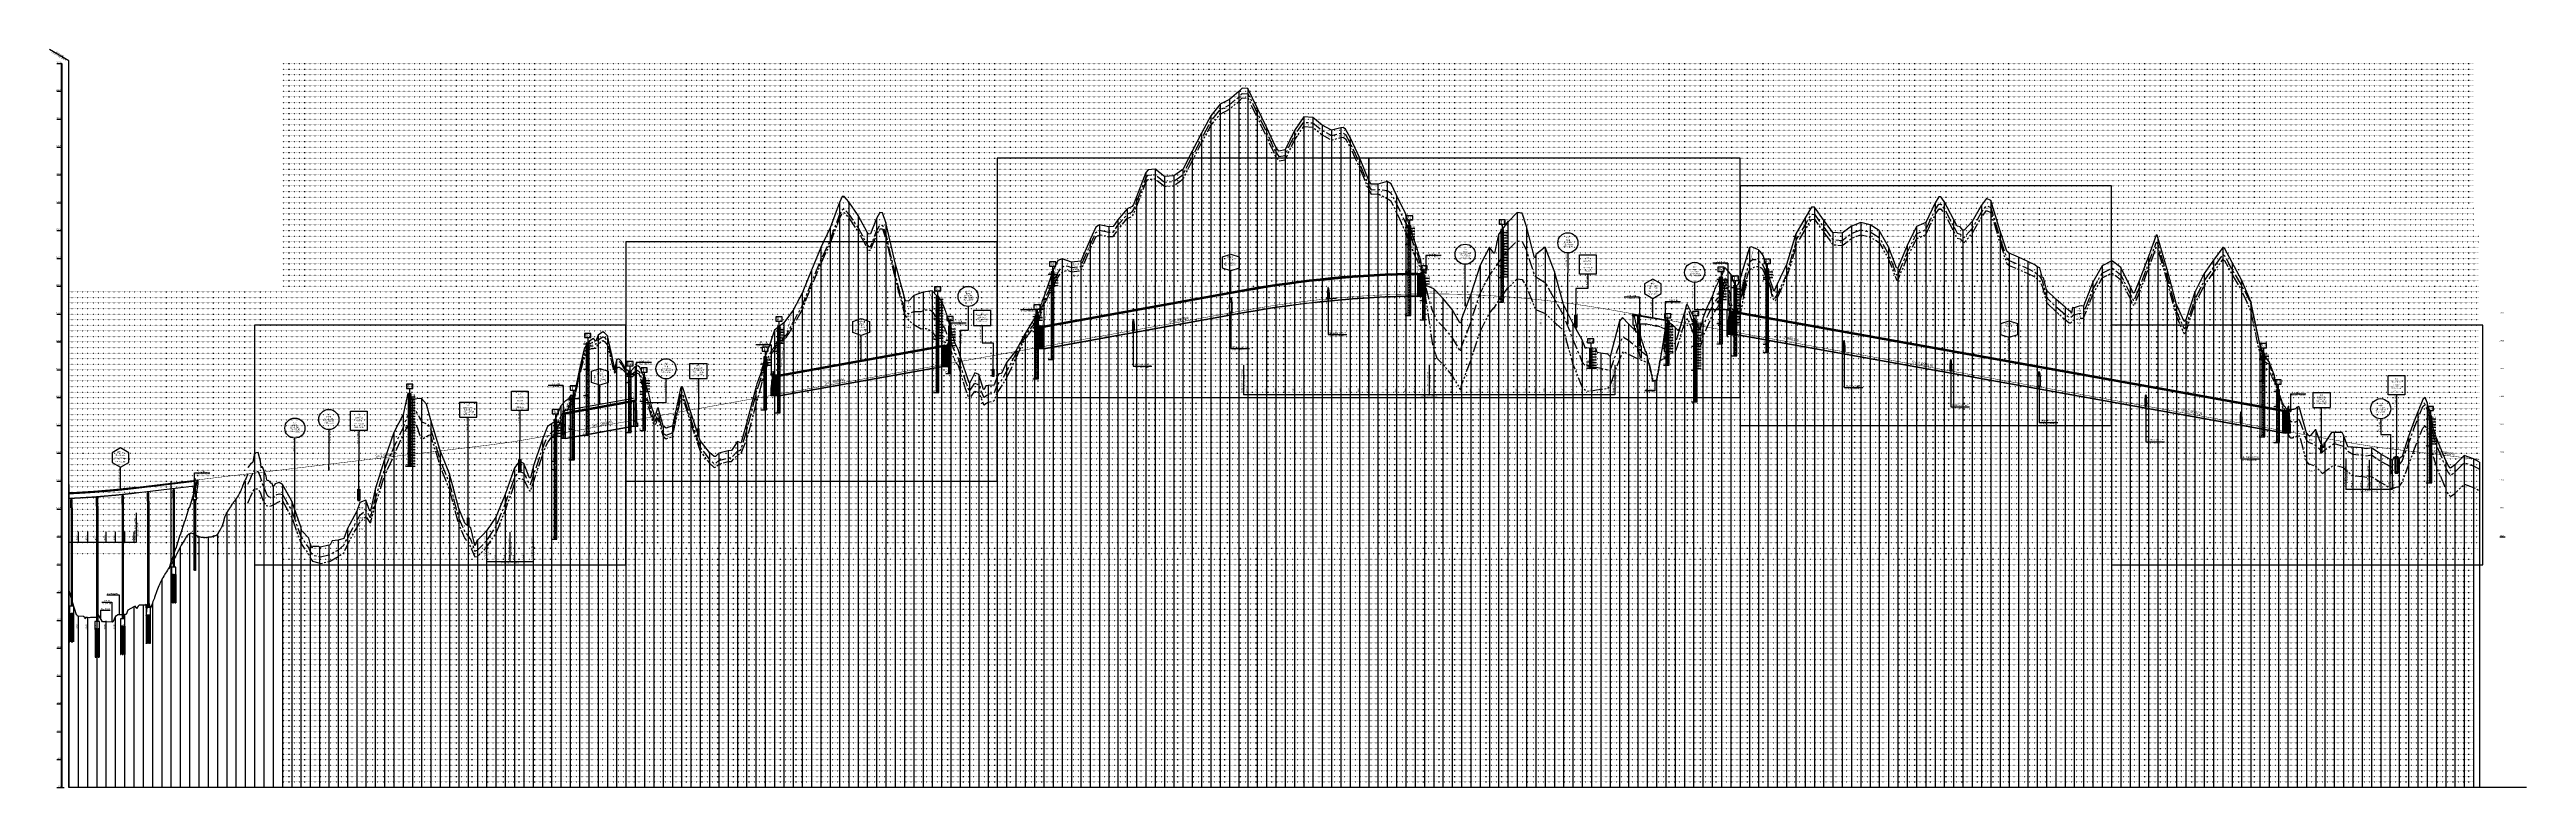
# Model space of a CAD drawing. Header units: millimetres. Extents: x -1499 to 6658, y -12483 to -6008.
# Drawn here: x 195 to 5530, y -7598 to -6008 of the extents above; entities that cross this region are included whole.
import ezdxf
from ezdxf.enums import TextEntityAlignment as Align

# ---------------------------------------------------------------- set-up
doc = ezdxf.new("R2010")
doc.units = ezdxf.units.MM
for name, pattern in [('A-CENTR01', [2, 1.25, -0.25, 0.25, -0.25]), ('A-DASHD01', [0.75, 0.5, -0.25]), ('A-DOTLN01H', [0.125, 0, -0.125]), ('A-HIDDN01', [0.375, 0.25, -0.125]), ('CONT', [2, 1, 1]), ('CXB002', [3.5, 1.25, -0.2, 0.2, -0.2, 0.2, -0.2, 1.25]), ('HIDDEN', [0.375, 0.25, -0.125])]:
    doc.linetypes.add(name, pattern=pattern)
for name, color, linetype in [('32fgasdgasdf', 7, 'Continuous'), ('3공구_세종방향_CR-BOXN', 3, 'Continuous'), ('3공구_세종방향_CR-LEAN-NEW', 1, 'Continuous'), ('3공구_세종방향_CR-LEAN_NEW', 7, 'Continuous'), ('3공구_세종방향_CR-LEAT-NEW', 7, 'Continuous'), ('3공구_세종방향_CR-PIPN', 4, 'Continuous'), ('3공구_세종방향_CR-SSYM-NEW', 3, 'Continuous'), ('3공구_세종방향_Slope', 7, 'Continuous'), ('3공구_안성방향_CR-BOXN', 3, 'Continuous'), ('3공구_안성방향_CR-LEAN-NEW', 1, 'Continuous'), ('3공구_안성방향_CR-LEAN_NEW', 7, 'Continuous'), ('3공구_안성방향_CR-LEAT-NEW', 7, 'Continuous'), ('3공구_안성방향_CR-PIPN', 4, 'Continuous'), ('3공구_안성방향_CR-SSYM-NEW', 3, 'Continuous'), ('3공구_안성방향_CR-STRN', 4, 'Continuous'), ('3공구_종점_CR-BOXN', 3, 'Continuous'), ('3공구_종점_CR-LEAT-NEW', 7, 'Continuous'), ('3공구_종점_CR-SSYM-NEW', 3, 'Continuous'), ('@리핑암선(풍화암)', 6, 'Continuous'), ('@발파암선(기반암)', 5, 'Continuous'), ('@지층명', 7, 'Continuous'), ('CC-CUTT', 7, 'CONT'), ('CC-CUTT01', 5, 'Continuous'), ('CC-GSTR-DICH', 3, 'Continuous'), ('CC-RFIL', 4, 'CONT'), ('CR-BRDG-NEWC', 4, 'CONT'), ('CR-GRID', 56, 'A-DOTLN01H'), ('CR-GRND', 3, 'CONT'), ('CR-LEAL', 1, 'Continuous'), ('CR-TABL-LIN2', 1, 'Continuous'), ('CR-TABL-TEX2', 3, 'Continuous'), ('cs-CONC', 4, 'Continuous'), ('CS-CONC-LEAN', 3, 'Continuous'), ('CS-CONC-MAJR', 4, 'Continuous'), ('CS-CONC-MINR', 3, 'A-DASHD01'), ('CS-DIML', 1, 'Continuous'), ('CS-DIMS', 1, 'Continuous'), ('CS-EXCV', 3, 'A-DIGLN01'), ('CS-HIDL', 2, 'A-DASHD01'), ('CS-JOIN', 2, 'Continuous'), ('CS-LEAL', 1, 'Continuous'), ('CS-PATT', 1, 'Continuous'), ('CS-PIPE-MAJR', 4, 'Continuous'), ('CS-STEL-MAJR', 4, 'Continuous'), ('CS-TEXT', 3, 'Continuous'), ('F0017114', 7, 'Continuous'), ('Layer', 7, 'Continuous'), ('구조물', 4, 'Continuous'), ('구조물인출문자', 3, 'Continuous'), ('구조물인출선', 1, 'Continuous'), ('구조물제원심볼', 3, 'Continuous'), ('기타일반선(가늠)', 1, 'Continuous'), ('수직그리드', 1, 'Continuous'), ('신규구조물', 4, 'Continuous'), ('일반제원문자', 3, 'Continuous'), ('일반치수선', 1, 'Continuous'), ('종단계획선', 7, 'Continuous'), ('종단지반선', 3, 'Continuous'), ('주보조측점심볼', 1, 'Continuous'), ('축척바(문자)', 3, 'Continuous'), ('축척바(선)', 1, 'Continuous'), ('축척바(해치)', 1, 'Continuous')]:
    doc.layers.add(name, color=color, linetype=linetype)
doc.layers.add('_와꾸', color=7, linetype='Continuous', plot=False)
doc.layers.add('CR-VGRD', color=7, linetype='Continuous', true_color=0x7f7f7f)
doc.layers.add('종단교량', color=7, linetype='Continuous', lineweight=35, true_color=0xb30000)
doc.styles.add('ST1', font='Dotum.TTF')
doc.styles.get("Standard").update_dxf_attribs({"font": 'arial.ttf'})
doc.styles.add('WGTXT', font='Gulim.ttf')
doc.styles.add('굴림체', font='굴림체')
doc.styles.add('돋움', font='Dotum.TTF')
doc.linetypes.add('A-DIGLN01', pattern='A,0.9,-0.2,[19,kscals.shx,S=0.1,R=180,X=0,Y=0],0.9', length=2)
doc.linetypes.add('E-DIGLN01H', pattern='A,0.45,-0.1,[19,kosdic.shx,S=0.05,R=180,X=0,Y=0],0.45', length=1)

# ---------------------------------------------------------------- blocks, each defined once
blk = doc.blocks.new('CRBRDGN')
blk.add_lwpolyline([(-18, 30), (0, 36), (18, 30), (18, 6), (0, 0), (-18, 6)], close=True)
at = {"style": 'WGTXT'}
for s, p in [('연장 =', (-13.6, 11.1)), (' 폭   =', (-13.6, 15.9))]:
    blk.add_text(s, height=2.76, dxfattribs=at).set_placement(p)
for tag, p in [('SUPER_STRU', (0, 24.3)), ('BRDG_NAME', (0, 29.4))]:
    blk.add_attdef(tag, text='', height=3, dxfattribs=at).set_placement(p, align=Align.MIDDLE_CENTER)
for tag, p in [('BRDG_WID', (-1, 15.9)), ('BRDG_LEN', (-1, 11.1))]:
    blk.add_attdef(tag, p, '', height=2.76, dxfattribs=at)
blk = doc.blocks.new('TB-13')
at = {"layer": 'Layer'}
for points in [[(-2.25, 3.5), (-2.25, 2), (2.25, 2), (2.25, 3.5), (-2.25, 3.5)], [(-2.25, 2), (2.25, 2)], [(-1, 0), (-1, -8), (1, -8), (1, 0), (-1, 0)], [(-0.5, 0), (-0.5, -8)], [(0, 2), (0, 0)], [(0, 0), (0, -8)], [(0.5, 0), (0.5, -8)], [(-3, -8), (-1, -8)], [(-1, -8.45), (-0.55, -8)], [(-1, -9.45), (0.45, -8)], [(-1, -8.55), (-0.45, -8)], [(-1, -9.55), (0.55, -8)], [(-1, -8), (-1, -15.3), (1, -15.3), (1, -8), (-1, -8)], [(-1, -10.45), (1, -8.45)], [(-1, -10.55), (1, -8.55)], [(-0.65, -8.5), (-0.35, -8.5)], [(-0.5, -8.35), (-0.5, -8.65)], [(-0.15, -8), (0.15, -8)], [(0, -8), (0, -8.15)], [(0, -8.85), (0, -9.15)], [(0.35, -8.5), (0.65, -8.5)], [(0.5, -8.35), (0.5, -8.65)], [(1, -1), (4, -1)], [(1, -2), (4, -2)], [(1, -3), (4, -3)], [(1, -4), (4, -4)], [(1, -5), (4, -5)], [(1, -6), (4, -6)], [(1, -7), (4, -7)], [(1, -8), (4, -8)], [(-3, -15.3), (-1, -15.3)], [(-1, -11.45), (1, -9.45)], [(-1, -11.55), (1, -9.55)], [(-1, -12.45), (1, -10.45)], [(-1, -12.55), (1, -10.55)], [(-1, -13.45), (1, -11.45)], [(-1, -13.55), (1, -11.55)], [(-1, -14.45), (1, -12.45)], [(-1, -14.55), (1, -12.55)], [(-1, -15.8), (-0.5, -15.3)], [(-1, -16.8), (0.5, -15.3)], [(-1, -15.3), (-1, -34.5), (1, -34.5), (1, -15.3), (-1, -15.3)], [(-1, -17.8), (1, -15.8)], [(-1, -18.8), (1, -16.8)], [(-0.85, -15.3), (1, -13.45)], [(-0.75, -15.3), (1, -13.55)], [(-0.65, -9.5), (-0.35, -9.5)], [(-0.65, -10.5), (-0.35, -10.5)], [(-0.65, -11.5), (-0.35, -11.5)], [(-0.65, -12.5), (-0.35, -12.5)], [(-0.65, -13.5), (-0.35, -13.5)], [(-0.65, -14.5), (-0.35, -14.5)], [(-0.65, -15.8), (-0.35, -15.8)], [(-0.65, -16.8), (-0.35, -16.8)], [(-0.5, -9.35), (-0.5, -9.65)], [(-0.5, -10.35), (-0.5, -10.65)], [(-0.5, -11.35), (-0.5, -11.65)], [(-0.5, -12.35), (-0.5, -12.65)], [(-0.5, -13.35), (-0.5, -13.65)], [(-0.5, -14.35), (-0.5, -14.65)], [(-0.5, -15.65), (-0.5, -15.95)], [(-0.5, -16.65), (-0.5, -16.95)], [(-0.5, -17.65), (-0.5, -17.95)], [(-0.15, -9), (0.15, -9)], [(-0.15, -10), (0.15, -10)], [(-0.15, -11), (0.15, -11)], [(-0.15, -12), (0.15, -12)], [(-0.15, -13), (0.15, -13)], [(-0.15, -14), (0.15, -14)], [(-0.15, -15), (0.15, -15)], [(-0.15, -15.3), (0.15, -15.3)], [(-0.15, -16.3), (0.15, -16.3)], [(-0.15, -17.3), (0.15, -17.3)], [(0, -9.85), (0, -10.15)], [(0, -10.85), (0, -11.15)], [(0, -11.85), (0, -12.15)], [(0, -12.85), (0, -13.15)], [(0, -13.85), (0, -14.15)], [(0, -14.85), (0, -15.15)], [(0, -15.3), (0, -15.45)], [(0, -16.15), (0, -16.45)], [(0, -17.15), (0, -17.45)], [(0.15, -15.3), (1, -14.45)], [(0.25, -15.3), (1, -14.55)], [(0.35, -9.5), (0.65, -9.5)], [(0.35, -10.5), (0.65, -10.5)], [(0.35, -11.5), (0.65, -11.5)], [(0.35, -12.5), (0.65, -12.5)], [(0.35, -13.5), (0.65, -13.5)], [(0.35, -14.5), (0.65, -14.5)], [(0.35, -15.8), (0.65, -15.8)], [(0.35, -16.8), (0.65, -16.8)], [(0.5, -9.35), (0.5, -9.65)], [(0.5, -10.35), (0.5, -10.65)], [(0.5, -11.35), (0.5, -11.65)], [(0.5, -12.35), (0.5, -12.65)], [(0.5, -13.35), (0.5, -13.65)], [(0.5, -14.35), (0.5, -14.65)], [(0.5, -15.65), (0.5, -15.95)], [(0.5, -16.65), (0.5, -16.95)], [(0.5, -17.65), (0.5, -17.95)], [(1, -9), (4, -9)], [(1, -10), (4, -10)], [(1, -11), (4, -11)], [(1, -12), (4, -12)], [(1, -13), (4, -13)], [(1, -14), (4, -14)], [(1, -15), (4, -15)], [(-1, -19.8), (1, -17.8)], [(-1, -20.8), (1, -18.8)], [(-1, -21.8), (1, -19.8)], [(-1, -22.8), (1, -20.8)], [(-1, -23.8), (1, -21.8)], [(-1, -24.8), (1, -22.8)], [(-1, -25.8), (1, -23.8)], [(-1, -26.8), (1, -24.8)], [(-1, -27.8), (1, -25.8)], [(-0.65, -17.8), (-0.35, -17.8)], [(-0.65, -18.8), (-0.35, -18.8)], [(-0.65, -19.8), (-0.35, -19.8)], [(-0.65, -20.8), (-0.35, -20.8)], [(-0.65, -21.8), (-0.35, -21.8)], [(-0.65, -22.8), (-0.35, -22.8)], [(-0.65, -23.8), (-0.35, -23.8)], [(-0.65, -24.8), (-0.35, -24.8)], [(-0.65, -25.8), (-0.35, -25.8)], [(-0.5, -18.65), (-0.5, -18.95)], [(-0.5, -19.65), (-0.5, -19.95)], [(-0.5, -20.65), (-0.5, -20.95)], [(-0.5, -21.65), (-0.5, -21.95)], [(-0.5, -22.65), (-0.5, -22.95)], [(-0.5, -23.65), (-0.5, -23.95)], [(-0.5, -24.65), (-0.5, -24.95)], [(-0.5, -25.65), (-0.5, -25.95)], [(-0.5, -26.65), (-0.5, -26.95)], [(-0.15, -18.3), (0.15, -18.3)], [(-0.15, -19.3), (0.15, -19.3)], [(-0.15, -20.3), (0.15, -20.3)], [(-0.15, -21.3), (0.15, -21.3)], [(-0.15, -22.3), (0.15, -22.3)], [(-0.15, -23.3), (0.15, -23.3)], [(-0.15, -24.3), (0.15, -24.3)], [(-0.15, -25.3), (0.15, -25.3)], [(-0.15, -26.3), (0.15, -26.3)], [(0, -18.15), (0, -18.45)], [(0, -19.15), (0, -19.45)], [(0, -20.15), (0, -20.45)], [(0, -21.15), (0, -21.45)], [(0, -22.15), (0, -22.45)], [(0, -23.15), (0, -23.45)], [(0, -24.15), (0, -24.45)], [(0, -25.15), (0, -25.45)], [(0, -26.15), (0, -26.45)], [(0.35, -17.8), (0.65, -17.8)], [(0.35, -18.8), (0.65, -18.8)], [(0.35, -19.8), (0.65, -19.8)], [(0.35, -20.8), (0.65, -20.8)], [(0.35, -21.8), (0.65, -21.8)], [(0.35, -22.8), (0.65, -22.8)], [(0.35, -23.8), (0.65, -23.8)], [(0.35, -24.8), (0.65, -24.8)], [(0.35, -25.8), (0.65, -25.8)], [(0.5, -18.65), (0.5, -18.95)], [(0.5, -19.65), (0.5, -19.95)], [(0.5, -20.65), (0.5, -20.95)], [(0.5, -21.65), (0.5, -21.95)], [(0.5, -22.65), (0.5, -22.95)], [(0.5, -23.65), (0.5, -23.95)], [(0.5, -24.65), (0.5, -24.95)], [(0.5, -25.65), (0.5, -25.95)], [(0.5, -26.65), (0.5, -26.95)], [(-3, -34.5), (-1, -34.5)], [(-1, -28.8), (1, -26.8)], [(-1, -29.8), (1, -27.8)], [(-1, -30.8), (1, -28.8)], [(-1, -31.8), (1, -29.8)], [(-1, -32.8), (1, -30.8)], [(-1, -33.8), (1, -31.8)], [(-0.7, -34.5), (1, -32.8)], [(-0.65, -26.8), (-0.35, -26.8)], [(-0.65, -27.8), (-0.35, -27.8)], [(-0.65, -28.8), (-0.35, -28.8)], [(-0.65, -29.8), (-0.35, -29.8)], [(-0.65, -30.8), (-0.35, -30.8)], [(-0.65, -31.8), (-0.35, -31.8)], [(-0.65, -32.8), (-0.35, -32.8)], [(-0.65, -33.8), (-0.35, -33.8)], [(-0.5, -27.65), (-0.5, -27.95)], [(-0.5, -28.65), (-0.5, -28.95)], [(-0.5, -29.65), (-0.5, -29.95)], [(-0.5, -30.65), (-0.5, -30.95)], [(-0.5, -31.65), (-0.5, -31.95)], [(-0.5, -32.65), (-0.5, -32.95)], [(-0.5, -33.65), (-0.5, -33.95)], [(-0.15, -27.3), (0.15, -27.3)], [(-0.15, -28.3), (0.15, -28.3)], [(-0.15, -29.3), (0.15, -29.3)], [(-0.15, -30.3), (0.15, -30.3)], [(-0.15, -31.3), (0.15, -31.3)], [(-0.15, -32.3), (0.15, -32.3)], [(-0.15, -33.3), (0.15, -33.3)], [(-0.15, -34.3), (0.15, -34.3)], [(0, -27.15), (0, -27.45)], [(0, -28.15), (0, -28.45)], [(0, -29.15), (0, -29.45)], [(0, -30.15), (0, -30.45)], [(0, -31.15), (0, -31.45)], [(0, -32.15), (0, -32.45)], [(0, -33.15), (0, -33.45)], [(0, -34.15), (0, -34.45)], [(0.3, -34.5), (1, -33.8)], [(0.35, -26.8), (0.65, -26.8)], [(0.35, -27.8), (0.65, -27.8)], [(0.35, -28.8), (0.65, -28.8)], [(0.35, -29.8), (0.65, -29.8)], [(0.35, -30.8), (0.65, -30.8)], [(0.35, -31.8), (0.65, -31.8)], [(0.35, -32.8), (0.65, -32.8)], [(0.35, -33.8), (0.65, -33.8)], [(0.5, -27.65), (0.5, -27.95)], [(0.5, -28.65), (0.5, -28.95)], [(0.5, -29.65), (0.5, -29.95)], [(0.5, -30.65), (0.5, -30.95)], [(0.5, -31.65), (0.5, -31.95)], [(0.5, -32.65), (0.5, -32.95)], [(0.5, -33.65), (0.5, -33.95)]]:
    blk.add_lwpolyline(points, dxfattribs=at)
for centre, radius in [((-0.5, -0.3), 0.113), ((-0.5, -1.2), 0.113), ((-0.5, -2.1), 0.113), ((-0.5, -3), 0.113), ((-0.5, -3.9), 0.113), ((-0.5, -4.8), 0.113), ((-0.5, -5.7), 0.113), ((-0.5, -6.6), 0.113), ((-0.5, -7.5), 0.113), ((-0.5, -0.3), 0.101), ((-0.5, -1.2), 0.101), ((-0.5, -2.1), 0.101), ((-0.5, -3), 0.101), ((-0.5, -3.9), 0.101), ((-0.5, -4.8), 0.101), ((-0.5, -5.7), 0.101), ((-0.5, -6.6), 0.101), ((-0.5, -7.5), 0.101), ((-0.5, -0.3), 0.09), ((-0.5, -1.2), 0.09), ((-0.5, -2.1), 0.09), ((-0.5, -3), 0.09), ((-0.5, -3.9), 0.09), ((-0.5, -4.8), 0.09), ((-0.5, -5.7), 0.09), ((-0.5, -6.6), 0.09), ((-0.5, -7.5), 0.09), ((-0.5, -0.3), 0.0788), ((-0.5, -1.2), 0.0788), ((-0.5, -2.1), 0.0788), ((-0.5, -3), 0.0788), ((-0.5, -3.9), 0.0788), ((-0.5, -4.8), 0.0788), ((-0.5, -5.7), 0.0788), ((-0.5, -6.6), 0.0788), ((-0.5, -7.5), 0.0788), ((-0.5, -0.3), 0.0675), ((-0.5, -1.2), 0.0675), ((-0.5, -2.1), 0.0675), ((-0.5, -3), 0.0675), ((-0.5, -3.9), 0.0675), ((-0.5, -4.8), 0.0675), ((-0.5, -5.7), 0.0675), ((-0.5, -6.6), 0.0675), ((-0.5, -7.5), 0.0675), ((-0.5, -0.3), 0.0563), ((-0.5, -1.2), 0.0563), ((-0.5, -2.1), 0.0563), ((-0.5, -3), 0.0563), ((-0.5, -3.9), 0.0563), ((-0.5, -4.8), 0.0563), ((-0.5, -5.7), 0.0563), ((-0.5, -6.6), 0.0563), ((-0.5, -7.5), 0.0563), ((-0.5, -0.3), 0.045), ((-0.5, -1.2), 0.045), ((-0.5, -2.1), 0.045), ((-0.5, -3), 0.045), ((-0.5, -3.9), 0.045), ((-0.5, -4.8), 0.045), ((-0.5, -5.7), 0.045), ((-0.5, -6.6), 0.045), ((-0.5, -7.5), 0.045), ((-0.5, -0.3), 0.0338), ((-0.5, -1.2), 0.0338), ((-0.5, -2.1), 0.0338), ((-0.5, -3), 0.0338), ((-0.5, -3.9), 0.0338), ((-0.5, -4.8), 0.0338), ((-0.5, -5.7), 0.0338), ((-0.5, -6.6), 0.0338), ((-0.5, -7.5), 0.0338), ((-0.5, -0.3), 0.0225), ((-0.5, -1.2), 0.0225), ((-0.5, -2.1), 0.0225), ((-0.5, -3), 0.0225), ((-0.5, -3.9), 0.0225), ((-0.5, -4.8), 0.0225), ((-0.5, -5.7), 0.0225), ((-0.5, -6.6), 0.0225), ((-0.5, -7.5), 0.0225), ((-0.5, -0.3), 0.0112), ((-0.5, -1.2), 0.0112), ((-0.5, -2.1), 0.0112), ((-0.5, -3), 0.0112), ((-0.5, -3.9), 0.0112), ((-0.5, -4.8), 0.0112), ((-0.5, -5.7), 0.0112), ((-0.5, -6.6), 0.0112), ((-0.5, -7.5), 0.0112), ((0, -0.75), 0.113), ((0, -1.65), 0.113), ((0, -2.55), 0.113), ((0, -3.45), 0.113), ((0, -4.35), 0.113), ((0, -5.25), 0.113), ((0, -6.15), 0.113), ((0, -7.05), 0.113), ((0, -0.75), 0.101), ((0, -1.65), 0.101), ((0, -2.55), 0.101), ((0, -3.45), 0.101), ((0, -4.35), 0.101), ((0, -5.25), 0.101), ((0, -6.15), 0.101), ((0, -7.05), 0.101), ((0, -0.75), 0.09), ((0, -1.65), 0.09), ((0, -2.55), 0.09), ((0, -3.45), 0.09), ((0, -4.35), 0.09), ((0, -5.25), 0.09), ((0, -6.15), 0.09), ((0, -7.05), 0.09), ((0, -0.75), 0.0788), ((0, -1.65), 0.0788), ((0, -2.55), 0.0788), ((0, -3.45), 0.0788), ((0, -4.35), 0.0788), ((0, -5.25), 0.0788), ((0, -6.15), 0.0788), ((0, -7.05), 0.0788), ((0, -0.75), 0.0675), ((0, -1.65), 0.0675), ((0, -2.55), 0.0675), ((0, -3.45), 0.0675), ((0, -4.35), 0.0675), ((0, -5.25), 0.0675), ((0, -6.15), 0.0675), ((0, -7.05), 0.0675), ((0, -0.75), 0.0563), ((0, -1.65), 0.0563), ((0, -2.55), 0.0563), ((0, -3.45), 0.0563), ((0, -4.35), 0.0563), ((0, -5.25), 0.0563), ((0, -6.15), 0.0563), ((0, -7.05), 0.0563), ((0, -0.75), 0.045), ((0, -1.65), 0.045), ((0, -2.55), 0.045), ((0, -3.45), 0.045), ((0, -4.35), 0.045), ((0, -5.25), 0.045), ((0, -6.15), 0.045), ((0, -7.05), 0.045), ((0, -0.75), 0.0338), ((0, -1.65), 0.0338), ((0, -2.55), 0.0338), ((0, -3.45), 0.0338), ((0, -4.35), 0.0338), ((0, -5.25), 0.0338), ((0, -6.15), 0.0338), ((0, -7.05), 0.0338), ((0, -0.75), 0.0225), ((0, -1.65), 0.0225), ((0, -2.55), 0.0225), ((0, -3.45), 0.0225), ((0, -4.35), 0.0225), ((0, -5.25), 0.0225), ((0, -6.15), 0.0225), ((0, -7.05), 0.0225), ((0, -0.75), 0.0112), ((0, -1.65), 0.0112), ((0, -2.55), 0.0112), ((0, -3.45), 0.0112), ((0, -4.35), 0.0112), ((0, -5.25), 0.0112), ((0, -6.15), 0.0112), ((0, -7.05), 0.0112), ((0.5, -0.3), 0.113), ((0.5, -1.2), 0.113), ((0.5, -2.1), 0.113), ((0.5, -3), 0.113), ((0.5, -3.9), 0.113), ((0.5, -4.8), 0.113), ((0.5, -5.7), 0.113), ((0.5, -6.6), 0.113), ((0.5, -7.5), 0.113), ((0.5, -0.3), 0.101), ((0.5, -1.2), 0.101), ((0.5, -2.1), 0.101), ((0.5, -3), 0.101), ((0.5, -3.9), 0.101), ((0.5, -4.8), 0.101), ((0.5, -5.7), 0.101), ((0.5, -6.6), 0.101), ((0.5, -7.5), 0.101), ((0.5, -0.3), 0.09), ((0.5, -1.2), 0.09), ((0.5, -2.1), 0.09), ((0.5, -3), 0.09), ((0.5, -3.9), 0.09), ((0.5, -4.8), 0.09), ((0.5, -5.7), 0.09), ((0.5, -6.6), 0.09), ((0.5, -7.5), 0.09), ((0.5, -0.3), 0.0788), ((0.5, -1.2), 0.0788), ((0.5, -2.1), 0.0788), ((0.5, -3), 0.0788), ((0.5, -3.9), 0.0788), ((0.5, -4.8), 0.0788), ((0.5, -5.7), 0.0788), ((0.5, -6.6), 0.0788), ((0.5, -7.5), 0.0788), ((0.5, -0.3), 0.0675), ((0.5, -1.2), 0.0675), ((0.5, -2.1), 0.0675), ((0.5, -3), 0.0675), ((0.5, -3.9), 0.0675), ((0.5, -4.8), 0.0675), ((0.5, -5.7), 0.0675), ((0.5, -6.6), 0.0675), ((0.5, -7.5), 0.0675), ((0.5, -0.3), 0.0563), ((0.5, -1.2), 0.0563), ((0.5, -2.1), 0.0563), ((0.5, -3), 0.0563), ((0.5, -3.9), 0.0563), ((0.5, -4.8), 0.0563), ((0.5, -5.7), 0.0563), ((0.5, -6.6), 0.0563), ((0.5, -7.5), 0.0563), ((0.5, -0.3), 0.045), ((0.5, -1.2), 0.045), ((0.5, -2.1), 0.045), ((0.5, -3), 0.045), ((0.5, -3.9), 0.045), ((0.5, -4.8), 0.045), ((0.5, -5.7), 0.045), ((0.5, -6.6), 0.045), ((0.5, -7.5), 0.045), ((0.5, -0.3), 0.0338), ((0.5, -1.2), 0.0338), ((0.5, -2.1), 0.0338), ((0.5, -3), 0.0338), ((0.5, -3.9), 0.0338), ((0.5, -4.8), 0.0338), ((0.5, -5.7), 0.0338), ((0.5, -6.6), 0.0338), ((0.5, -7.5), 0.0338), ((0.5, -0.3), 0.0225), ((0.5, -1.2), 0.0225), ((0.5, -2.1), 0.0225), ((0.5, -3), 0.0225), ((0.5, -3.9), 0.0225), ((0.5, -4.8), 0.0225), ((0.5, -5.7), 0.0225), ((0.5, -6.6), 0.0225), ((0.5, -7.5), 0.0225), ((0.5, -0.3), 0.0112), ((0.5, -1.2), 0.0112), ((0.5, -2.1), 0.0112), ((0.5, -3), 0.0112), ((0.5, -3.9), 0.0112), ((0.5, -4.8), 0.0112), ((0.5, -5.7), 0.0112), ((0.5, -6.6), 0.0112), ((0.5, -7.5), 0.0112)]:
    blk.add_circle(centre, radius, dxfattribs=at)
at = {"layer": 'Layer', "style": '굴림체'}
for s, height, p in [('TB-13', 1.111, (-1.85, 2.19)), ('  8.00', 0.741, (-4, -7.87)), ('45/30', 0.741, (1, -2.87)), ('47/30', 0.741, (1, -3.87)), ('49/30', 0.741, (1, -4.87)), ('50/30', 0.741, (1, -5.87)), ('50/22', 0.741, (1, -6.87)), ('50/10', 0.741, (1, -7.87)), ('50/ 8', 0.741, (1, -8.87)), ('28/30', 0.741, (1, -1.87)), ('18/30', 0.741, (1, -0.87)), (' 15.30', 0.741, (-4, -15.17)), ('50/ 4', 0.741, (1, -9.87)), ('50/ 4', 0.741, (1, -10.87)), ('50/ 8', 0.741, (1, -11.87)), ('50/ 3', 0.741, (1, -12.87)), ('50/ 3', 0.741, (1, -13.87)), ('50/ 3', 0.741, (1, -14.87)), (' 34.50', 0.741, (-4, -34.37))]:
    blk.add_text(s, height=height, dxfattribs=at).set_placement(p)
blk = doc.blocks.new('TB-16')
at = {"layer": 'Layer'}
for points in [[(-2.25, 3.5), (-2.25, 2), (2.25, 2), (2.25, 3.5), (-2.25, 3.5)], [(-2.25, 2), (2.25, 2)], [(-1, 0), (-1, -5), (1, -5), (1, 0), (-1, 0)], [(-0.5, 0), (-0.5, -5)], [(0, 2), (0, 0)], [(0, 0), (0, -5)], [(0.5, 0), (0.5, -5)], [(-3, -5), (-1, -5)], [(-3, -7.5), (-1, -7.5)], [(-1, -5.45), (-0.55, -5)], [(-1, -6.45), (0.45, -5)], [(-1, -5.55), (-0.45, -5)], [(-1, -6.55), (0.55, -5)], [(-1, -5), (-1, -7.5), (1, -7.5), (1, -5), (-1, -5)], [(-1, -7.45), (1, -5.45)], [(-1, -8), (-0.5, -7.5)], [(-1, -9), (0.5, -7.5)], [(-1, -7.5), (-1, -17), (1, -17), (1, -7.5), (-1, -7.5)], [(-1, -10), (1, -8)], [(-0.95, -7.5), (1, -5.55)], [(-0.65, -5.5), (-0.35, -5.5)], [(-0.65, -6.5), (-0.35, -6.5)], [(-0.65, -7.5), (-0.35, -7.5)], [(-0.65, -8), (-0.35, -8)], [(-0.5, -5.35), (-0.5, -5.65)], [(-0.5, -6.35), (-0.5, -6.65)], [(-0.5, -7.35), (-0.5, -7.5)], [(-0.5, -7.85), (-0.5, -8.15)], [(-0.5, -8.85), (-0.5, -9.15)], [(-0.15, -5), (0.15, -5)], [(-0.15, -6), (0.15, -6)], [(-0.15, -7), (0.15, -7)], [(-0.15, -7.5), (0.15, -7.5)], [(-0.15, -8.5), (0.15, -8.5)], [(-0.05, -7.5), (1, -6.45)], [(0, -5), (0, -5.15)], [(0, -5.85), (0, -6.15)], [(0, -6.85), (0, -7.15)], [(0, -7.5), (0, -7.65)], [(0, -8.35), (0, -8.65)], [(0.05, -7.5), (1, -6.55)], [(0.35, -5.5), (0.65, -5.5)], [(0.35, -6.5), (0.65, -6.5)], [(0.35, -7.5), (0.65, -7.5)], [(0.35, -8), (0.65, -8)], [(0.5, -5.35), (0.5, -5.65)], [(0.5, -6.35), (0.5, -6.65)], [(0.5, -7.35), (0.5, -7.5)], [(0.5, -7.85), (0.5, -8.15)], [(0.5, -8.85), (0.5, -9.15)], [(0.95, -7.5), (1, -7.45)], [(1, -1), (4, -1)], [(1, -2), (4, -2)], [(1, -3), (4, -3)], [(1, -4), (4, -4)], [(1, -5), (4, -5)], [(1, -6), (4, -6)], [(1, -7), (4, -7)], [(-3, -17), (-1, -17)], [(-1, -11), (1, -9)], [(-1, -12), (1, -10)], [(-1, -13), (1, -11)], [(-1, -14), (1, -12)], [(-1, -15), (1, -13)], [(-1, -16), (1, -14)], [(-1, -17), (1, -15)], [(-0.65, -9), (-0.35, -9)], [(-0.65, -10), (-0.35, -10)], [(-0.65, -11), (-0.35, -11)], [(-0.65, -12), (-0.35, -12)], [(-0.65, -13), (-0.35, -13)], [(-0.65, -14), (-0.35, -14)], [(-0.65, -15), (-0.35, -15)], [(-0.65, -16), (-0.35, -16)], [(-0.65, -17), (-0.35, -17)], [(-0.5, -9.85), (-0.5, -10.15)], [(-0.5, -10.85), (-0.5, -11.15)], [(-0.5, -11.85), (-0.5, -12.15)], [(-0.5, -12.85), (-0.5, -13.15)], [(-0.5, -13.85), (-0.5, -14.15)], [(-0.5, -14.85), (-0.5, -15.15)], [(-0.5, -15.85), (-0.5, -16.15)], [(-0.5, -16.85), (-0.5, -17)], [(-0.15, -9.5), (0.15, -9.5)], [(-0.15, -10.5), (0.15, -10.5)], [(-0.15, -11.5), (0.15, -11.5)], [(-0.15, -12.5), (0.15, -12.5)], [(-0.15, -13.5), (0.15, -13.5)], [(-0.15, -14.5), (0.15, -14.5)], [(-0.15, -15.5), (0.15, -15.5)], [(-0.15, -16.5), (0.15, -16.5)], [(0, -9.35), (0, -9.65)], [(0, -10.35), (0, -10.65)], [(0, -11.35), (0, -11.65)], [(0, -12.35), (0, -12.65)], [(0, -13.35), (0, -13.65)], [(0, -14.35), (0, -14.65)], [(0, -15.35), (0, -15.65)], [(0, -17), (1, -16)], [(0, -16.35), (0, -16.65)], [(0.35, -9), (0.65, -9)], [(0.35, -10), (0.65, -10)], [(0.35, -11), (0.65, -11)], [(0.35, -12), (0.65, -12)], [(0.35, -13), (0.65, -13)], [(0.35, -14), (0.65, -14)], [(0.35, -15), (0.65, -15)], [(0.35, -16), (0.65, -16)], [(0.35, -17), (0.65, -17)], [(0.5, -9.85), (0.5, -10.15)], [(0.5, -10.85), (0.5, -11.15)], [(0.5, -11.85), (0.5, -12.15)], [(0.5, -12.85), (0.5, -13.15)], [(0.5, -13.85), (0.5, -14.15)], [(0.5, -14.85), (0.5, -15.15)], [(0.5, -15.85), (0.5, -16.15)], [(0.5, -16.85), (0.5, -17)]]:
    blk.add_lwpolyline(points, dxfattribs=at)
for centre, radius in [((-0.5, -0.3), 0.113), ((-0.5, -1.2), 0.113), ((-0.5, -2.1), 0.113), ((-0.5, -3), 0.113), ((-0.5, -3.9), 0.113), ((-0.5, -4.8), 0.113), ((-0.5, -0.3), 0.101), ((-0.5, -1.2), 0.101), ((-0.5, -2.1), 0.101), ((-0.5, -3), 0.101), ((-0.5, -3.9), 0.101), ((-0.5, -4.8), 0.101), ((-0.5, -0.3), 0.09), ((-0.5, -1.2), 0.09), ((-0.5, -2.1), 0.09), ((-0.5, -3), 0.09), ((-0.5, -3.9), 0.09), ((-0.5, -4.8), 0.09), ((-0.5, -0.3), 0.0788), ((-0.5, -1.2), 0.0788), ((-0.5, -2.1), 0.0788), ((-0.5, -3), 0.0788), ((-0.5, -3.9), 0.0788), ((-0.5, -4.8), 0.0788), ((-0.5, -0.3), 0.0675), ((-0.5, -1.2), 0.0675), ((-0.5, -2.1), 0.0675), ((-0.5, -3), 0.0675), ((-0.5, -3.9), 0.0675), ((-0.5, -4.8), 0.0675), ((-0.5, -0.3), 0.0563), ((-0.5, -1.2), 0.0563), ((-0.5, -2.1), 0.0563), ((-0.5, -3), 0.0563), ((-0.5, -3.9), 0.0563), ((-0.5, -4.8), 0.0563), ((-0.5, -0.3), 0.045), ((-0.5, -1.2), 0.045), ((-0.5, -2.1), 0.045), ((-0.5, -3), 0.045), ((-0.5, -3.9), 0.045), ((-0.5, -4.8), 0.045), ((-0.5, -0.3), 0.0338), ((-0.5, -1.2), 0.0338), ((-0.5, -2.1), 0.0338), ((-0.5, -3), 0.0338), ((-0.5, -3.9), 0.0338), ((-0.5, -4.8), 0.0338), ((-0.5, -0.3), 0.0225), ((-0.5, -1.2), 0.0225), ((-0.5, -2.1), 0.0225), ((-0.5, -3), 0.0225), ((-0.5, -3.9), 0.0225), ((-0.5, -4.8), 0.0225), ((-0.5, -0.3), 0.0112), ((-0.5, -1.2), 0.0112), ((-0.5, -2.1), 0.0112), ((-0.5, -3), 0.0112), ((-0.5, -3.9), 0.0112), ((-0.5, -4.8), 0.0112), ((0, -0.75), 0.113), ((0, -1.65), 0.113), ((0, -2.55), 0.113), ((0, -3.45), 0.113), ((0, -4.35), 0.113), ((0, -0.75), 0.101), ((0, -1.65), 0.101), ((0, -2.55), 0.101), ((0, -3.45), 0.101), ((0, -4.35), 0.101), ((0, -0.75), 0.09), ((0, -1.65), 0.09), ((0, -2.55), 0.09), ((0, -3.45), 0.09), ((0, -4.35), 0.09), ((0, -0.75), 0.0788), ((0, -1.65), 0.0788), ((0, -2.55), 0.0788), ((0, -3.45), 0.0788), ((0, -4.35), 0.0788), ((0, -0.75), 0.0675), ((0, -1.65), 0.0675), ((0, -2.55), 0.0675), ((0, -3.45), 0.0675), ((0, -4.35), 0.0675), ((0, -0.75), 0.0563), ((0, -1.65), 0.0563), ((0, -2.55), 0.0563), ((0, -3.45), 0.0563), ((0, -4.35), 0.0563), ((0, -0.75), 0.045), ((0, -1.65), 0.045), ((0, -2.55), 0.045), ((0, -3.45), 0.045), ((0, -4.35), 0.045), ((0, -0.75), 0.0338), ((0, -1.65), 0.0338), ((0, -2.55), 0.0338), ((0, -3.45), 0.0338), ((0, -4.35), 0.0338), ((0, -0.75), 0.0225), ((0, -1.65), 0.0225), ((0, -2.55), 0.0225), ((0, -3.45), 0.0225), ((0, -4.35), 0.0225), ((0, -0.75), 0.0112), ((0, -1.65), 0.0112), ((0, -2.55), 0.0112), ((0, -3.45), 0.0112), ((0, -4.35), 0.0112), ((0.5, -0.3), 0.113), ((0.5, -1.2), 0.113), ((0.5, -2.1), 0.113), ((0.5, -3), 0.113), ((0.5, -3.9), 0.113), ((0.5, -4.8), 0.113), ((0.5, -0.3), 0.101), ((0.5, -1.2), 0.101), ((0.5, -2.1), 0.101), ((0.5, -3), 0.101), ((0.5, -3.9), 0.101), ((0.5, -4.8), 0.101), ((0.5, -0.3), 0.09), ((0.5, -1.2), 0.09), ((0.5, -2.1), 0.09), ((0.5, -3), 0.09), ((0.5, -3.9), 0.09), ((0.5, -4.8), 0.09), ((0.5, -0.3), 0.0788), ((0.5, -1.2), 0.0788), ((0.5, -2.1), 0.0788), ((0.5, -3), 0.0788), ((0.5, -3.9), 0.0788), ((0.5, -4.8), 0.0788), ((0.5, -0.3), 0.0675), ((0.5, -1.2), 0.0675), ((0.5, -2.1), 0.0675), ((0.5, -3), 0.0675), ((0.5, -3.9), 0.0675), ((0.5, -4.8), 0.0675), ((0.5, -0.3), 0.0563), ((0.5, -1.2), 0.0563), ((0.5, -2.1), 0.0563), ((0.5, -3), 0.0563), ((0.5, -3.9), 0.0563), ((0.5, -4.8), 0.0563), ((0.5, -0.3), 0.045), ((0.5, -1.2), 0.045), ((0.5, -2.1), 0.045), ((0.5, -3), 0.045), ((0.5, -3.9), 0.045), ((0.5, -4.8), 0.045), ((0.5, -0.3), 0.0338), ((0.5, -1.2), 0.0338), ((0.5, -2.1), 0.0338), ((0.5, -3), 0.0338), ((0.5, -3.9), 0.0338), ((0.5, -4.8), 0.0338), ((0.5, -0.3), 0.0225), ((0.5, -1.2), 0.0225), ((0.5, -2.1), 0.0225), ((0.5, -3), 0.0225), ((0.5, -3.9), 0.0225), ((0.5, -4.8), 0.0225), ((0.5, -0.3), 0.0112), ((0.5, -1.2), 0.0112), ((0.5, -2.1), 0.0112), ((0.5, -3), 0.0112), ((0.5, -3.9), 0.0112), ((0.5, -4.8), 0.0112)]:
    blk.add_circle(centre, radius, dxfattribs=at)
at = {"layer": 'Layer', "style": '굴림체'}
for s, height, p in [('TB-16', 1.111, (-1.85, 2.19)), ('  5.00', 0.741, (-4, -4.87)), ('  7.50', 0.741, (-4, -7.37)), ('50/22', 0.741, (1, -0.87)), ('50/22', 0.741, (1, -1.87)), ('50/20', 0.741, (1, -2.87)), ('50/13', 0.741, (1, -3.87)), ('50/ 9', 0.741, (1, -4.87)), ('50/ 4', 0.741, (1, -5.87)), ('50/ 3', 0.741, (1, -6.87)), (' 17.00', 0.741, (-4, -16.87))]:
    blk.add_text(s, height=height, dxfattribs=at).set_placement(p)
blk = doc.blocks.new('TB-25')
at = {"layer": 'Layer'}
for points in [[(-2.25, 3.5), (-2.25, 2), (2.35, 2), (2.35, 3.5), (-2.25, 3.5)], [(-2.25, 2), (2.35, 2)], [(-1, 0), (-1, -0.8), (1, -0.8), (1, 0), (-1, 0)], [(-0.5, 0), (-0.5, -0.8)], [(0, 2), (0, 0)], [(0, 0), (0, -0.8)], [(0.5, 0), (0.5, -0.8)], [(-3, -0.8), (-1, -0.8)], [(-3, -6), (-1, -6)], [(-3, -8.6), (-1, -8.6)], [(-1, -0.8), (-1, -6), (1, -6), (1, -0.8), (-1, -0.8)], [(-1, -6.45), (-0.55, -6)], [(-1, -7.45), (0.45, -6)], [(-1, -6.55), (-0.45, -6)], [(-1, -7.55), (0.55, -6)], [(-1, -6), (-1, -8.6), (1, -8.6), (1, -6), (-1, -6)], [(-1, -8.45), (1, -6.45)], [(-1, -8.55), (1, -6.55)], [(-1, -9.1), (-0.5, -8.6)], [(-1, -8.6), (-1, -9.1), (1, -9.1), (1, -8.6), (-1, -8.6)], [(-0.65, -6.5), (-0.35, -6.5)], [(-0.65, -7.5), (-0.35, -7.5)], [(-0.65, -8.5), (-0.35, -8.5)], [(-0.5, -0.8), (-0.5, -6)], [(-0.5, -6.35), (-0.5, -6.65)], [(-0.5, -7.35), (-0.5, -7.65)], [(-0.5, -8.35), (-0.5, -8.6)], [(-0.15, -6), (0.15, -6)], [(-0.15, -7), (0.15, -7)], [(-0.15, -8.6), (1, -7.45)], [(-0.15, -8), (0.15, -8)], [(-0.15, -8.6), (0.15, -8.6)], [(-0.05, -8.6), (1, -7.55)], [(0, -0.8), (0, -6)], [(0, -6), (0, -6.15)], [(0, -6.85), (0, -7.15)], [(0, -7.85), (0, -8.15)], [(0, -8.6), (0, -8.75)], [(0, -9.1), (0.5, -8.6)], [(0.35, -6.5), (0.65, -6.5)], [(0.35, -7.5), (0.65, -7.5)], [(0.35, -8.5), (0.65, -8.5)], [(0.5, -0.8), (0.5, -6)], [(0.5, -6.35), (0.5, -6.65)], [(0.5, -7.35), (0.5, -7.65)], [(0.5, -8.35), (0.5, -8.6)], [(0.85, -8.6), (1, -8.45)], [(0.95, -8.6), (1, -8.55)], [(1, -1), (4, -1)], [(1, -2), (4, -2)], [(1, -3), (4, -3)], [(1, -4), (4, -4)], [(1, -5), (4, -5)], [(1, -6), (4, -6)], [(1, -7), (4, -7)], [(1, -8), (4, -8)], [(-3, -9.1), (-1, -9.1)], [(-3, -16.7), (-1, -16.7)], [(-1, -9.1), (-1, -16.7), (1, -16.7), (1, -9.1), (-1, -9.1)], [(-1, -16.7), (-1, -24), (1, -24), (1, -16.7), (-1, -16.7)], [(-0.86, -9.98), (-0.64, -9.98)], [(-0.86, -10.98), (-0.64, -10.98)], [(-0.86, -11.98), (-0.64, -11.98)], [(-0.86, -12.98), (-0.64, -12.98)], [(-0.86, -13.98), (-0.64, -13.98)], [(-0.86, -14.98), (-0.64, -14.98)], [(-0.86, -15.98), (-0.64, -15.98)], [(-0.75, -9.86), (-0.75, -10.09)], [(-0.75, -10.86), (-0.75, -11.09)], [(-0.75, -11.86), (-0.75, -12.09)], [(-0.75, -12.86), (-0.75, -13.09)], [(-0.75, -13.86), (-0.75, -14.09)], [(-0.75, -14.86), (-0.75, -15.09)], [(-0.75, -15.86), (-0.75, -16.09)], [(-0.65, -9.1), (-0.35, -9.1)], [(-0.65, -17), (-0.35, -17)], [(-0.5, -8.95), (-0.5, -9.1)], [(-0.5, -16.85), (-0.5, -17.15)], [(-0.5, -17.75), (-0.5, -18.05)], [(-0.49, -9.48), (-0.26, -9.48)], [(-0.49, -10.48), (-0.26, -10.48)], [(-0.49, -11.48), (-0.26, -11.48)], [(-0.49, -12.48), (-0.26, -12.48)], [(-0.49, -13.48), (-0.26, -13.48)], [(-0.49, -14.48), (-0.26, -14.48)], [(-0.49, -15.48), (-0.26, -15.48)], [(-0.49, -16.48), (-0.26, -16.48)], [(-0.38, -9.36), (-0.38, -9.59)], [(-0.38, -10.36), (-0.38, -10.59)], [(-0.38, -11.36), (-0.38, -11.59)], [(-0.38, -12.36), (-0.38, -12.59)], [(-0.38, -13.36), (-0.38, -13.59)], [(-0.38, -14.36), (-0.38, -14.59)], [(-0.38, -15.36), (-0.38, -15.59)], [(-0.38, -16.36), (-0.38, -16.59)], [(-0.15, -17.45), (0.15, -17.45)], [(-0.11, -9.98), (0.11, -9.98)], [(-0.11, -10.98), (0.11, -10.98)], [(-0.11, -11.98), (0.11, -11.98)], [(-0.11, -12.98), (0.11, -12.98)], [(-0.11, -13.98), (0.11, -13.98)], [(-0.11, -14.98), (0.11, -14.98)], [(-0.11, -15.98), (0.11, -15.98)], [(0, -9.86), (0, -10.09)], [(0, -10.86), (0, -11.09)], [(0, -11.86), (0, -12.09)], [(0, -12.86), (0, -13.09)], [(0, -13.86), (0, -14.09)], [(0, -14.86), (0, -15.09)], [(0, -15.86), (0, -16.09)], [(0, -17.3), (0, -17.6)], [(0.26, -9.48), (0.49, -9.48)], [(0.26, -10.48), (0.49, -10.48)], [(0.26, -11.48), (0.49, -11.48)], [(0.26, -12.48), (0.49, -12.48)], [(0.26, -13.48), (0.49, -13.48)], [(0.26, -14.48), (0.49, -14.48)], [(0.26, -15.48), (0.49, -15.48)], [(0.26, -16.48), (0.49, -16.48)], [(0.35, -9.1), (0.65, -9.1)], [(0.35, -17), (0.65, -17)], [(0.38, -9.36), (0.38, -9.59)], [(0.38, -10.36), (0.38, -10.59)], [(0.38, -11.36), (0.38, -11.59)], [(0.38, -12.36), (0.38, -12.59)], [(0.38, -13.36), (0.38, -13.59)], [(0.38, -14.36), (0.38, -14.59)], [(0.38, -15.36), (0.38, -15.59)], [(0.38, -16.36), (0.38, -16.59)], [(0.5, -8.95), (0.5, -9.1)], [(0.5, -16.85), (0.5, -17.15)], [(0.5, -17.75), (0.5, -18.05)], [(0.64, -9.98), (0.86, -9.98)], [(0.64, -10.98), (0.86, -10.98)], [(0.64, -11.98), (0.86, -11.98)], [(0.64, -12.98), (0.86, -12.98)], [(0.64, -13.98), (0.86, -13.98)], [(0.64, -14.98), (0.86, -14.98)], [(0.64, -15.98), (0.86, -15.98)], [(0.75, -9.86), (0.75, -10.09)], [(0.75, -10.86), (0.75, -11.09)], [(0.75, -11.86), (0.75, -12.09)], [(0.75, -12.86), (0.75, -13.09)], [(0.75, -13.86), (0.75, -14.09)], [(0.75, -14.86), (0.75, -15.09)], [(0.75, -15.86), (0.75, -16.09)], [(-3, -24), (-1, -24)], [(-0.65, -17.9), (-0.35, -17.9)], [(-0.65, -18.8), (-0.35, -18.8)], [(-0.65, -19.7), (-0.35, -19.7)], [(-0.65, -20.6), (-0.35, -20.6)], [(-0.65, -21.5), (-0.35, -21.5)], [(-0.65, -22.4), (-0.35, -22.4)], [(-0.65, -23.3), (-0.35, -23.3)], [(-0.5, -18.65), (-0.5, -18.95)], [(-0.5, -19.55), (-0.5, -19.85)], [(-0.5, -20.45), (-0.5, -20.75)], [(-0.5, -21.35), (-0.5, -21.65)], [(-0.5, -22.25), (-0.5, -22.55)], [(-0.5, -23.15), (-0.5, -23.45)], [(-0.15, -18.35), (0.15, -18.35)], [(-0.15, -19.25), (0.15, -19.25)], [(-0.15, -20.15), (0.15, -20.15)], [(-0.15, -21.05), (0.15, -21.05)], [(-0.15, -21.95), (0.15, -21.95)], [(-0.15, -22.85), (0.15, -22.85)], [(-0.15, -23.75), (0.15, -23.75)], [(0, -18.2), (0, -18.5)], [(0, -19.1), (0, -19.4)], [(0, -20), (0, -20.3)], [(0, -20.9), (0, -21.2)], [(0, -21.8), (0, -22.1)], [(0, -22.7), (0, -23)], [(0, -23.6), (0, -23.9)], [(0.35, -17.9), (0.65, -17.9)], [(0.35, -18.8), (0.65, -18.8)], [(0.35, -19.7), (0.65, -19.7)], [(0.35, -20.6), (0.65, -20.6)], [(0.35, -21.5), (0.65, -21.5)], [(0.35, -22.4), (0.65, -22.4)], [(0.35, -23.3), (0.65, -23.3)], [(0.5, -18.65), (0.5, -18.95)], [(0.5, -19.55), (0.5, -19.85)], [(0.5, -20.45), (0.5, -20.75)], [(0.5, -21.35), (0.5, -21.65)], [(0.5, -22.25), (0.5, -22.55)], [(0.5, -23.15), (0.5, -23.45)]]:
    blk.add_lwpolyline(points, dxfattribs=at)
for centre, radius in [((-0.5, -0.3), 0.113), ((-0.5, -1.1), 0.113), ((-0.5, -2), 0.113), ((-0.5, -2.9), 0.113), ((-0.5, -3.8), 0.113), ((-0.5, -4.7), 0.113), ((-0.5, -5.6), 0.113), ((-0.5, -0.3), 0.101), ((-0.5, -1.1), 0.101), ((-0.5, -2), 0.101), ((-0.5, -2.9), 0.101), ((-0.5, -3.8), 0.101), ((-0.5, -4.7), 0.101), ((-0.5, -5.6), 0.101), ((-0.5, -0.3), 0.09), ((-0.5, -1.1), 0.09), ((-0.5, -2), 0.09), ((-0.5, -2.9), 0.09), ((-0.5, -3.8), 0.09), ((-0.5, -4.7), 0.09), ((-0.5, -5.6), 0.09), ((-0.5, -0.3), 0.0788), ((-0.5, -1.1), 0.0788), ((-0.5, -2), 0.0788), ((-0.5, -2.9), 0.0788), ((-0.5, -3.8), 0.0788), ((-0.5, -4.7), 0.0788), ((-0.5, -5.6), 0.0788), ((-0.5, -0.3), 0.0675), ((-0.5, -1.1), 0.0675), ((-0.5, -2), 0.0675), ((-0.5, -2.9), 0.0675), ((-0.5, -3.8), 0.0675), ((-0.5, -4.7), 0.0675), ((-0.5, -5.6), 0.0675), ((-0.5, -0.3), 0.0563), ((-0.5, -1.1), 0.0563), ((-0.5, -2), 0.0563), ((-0.5, -2.9), 0.0563), ((-0.5, -3.8), 0.0563), ((-0.5, -4.7), 0.0563), ((-0.5, -5.6), 0.0563), ((-0.5, -0.3), 0.045), ((-0.5, -1.1), 0.045), ((-0.5, -2), 0.045), ((-0.5, -2.9), 0.045), ((-0.5, -3.8), 0.045), ((-0.5, -4.7), 0.045), ((-0.5, -5.6), 0.045), ((-0.5, -0.3), 0.0338), ((-0.5, -1.1), 0.0338), ((-0.5, -2), 0.0338), ((-0.5, -2.9), 0.0338), ((-0.5, -3.8), 0.0338), ((-0.5, -4.7), 0.0338), ((-0.5, -5.6), 0.0338), ((-0.5, -0.3), 0.0225), ((-0.5, -1.1), 0.0225), ((-0.5, -2), 0.0225), ((-0.5, -2.9), 0.0225), ((-0.5, -3.8), 0.0225), ((-0.5, -4.7), 0.0225), ((-0.5, -5.6), 0.0225), ((-0.5, -0.3), 0.0112), ((-0.5, -1.1), 0.0112), ((-0.5, -2), 0.0112), ((-0.5, -2.9), 0.0112), ((-0.5, -3.8), 0.0112), ((-0.5, -4.7), 0.0112), ((-0.5, -5.6), 0.0112), ((0, -1.55), 0.113), ((0, -2.45), 0.113), ((0, -3.35), 0.113), ((0, -4.25), 0.113), ((0, -5.15), 0.113), ((0, -1.55), 0.101), ((0, -2.45), 0.101), ((0, -3.35), 0.101), ((0, -4.25), 0.101), ((0, -5.15), 0.101), ((0, -1.55), 0.09), ((0, -2.45), 0.09), ((0, -3.35), 0.09), ((0, -4.25), 0.09), ((0, -5.15), 0.09), ((0, -1.55), 0.0788), ((0, -2.45), 0.0788), ((0, -3.35), 0.0788), ((0, -4.25), 0.0788), ((0, -5.15), 0.0788), ((0, -1.55), 0.0675), ((0, -2.45), 0.0675), ((0, -3.35), 0.0675), ((0, -4.25), 0.0675), ((0, -5.15), 0.0675), ((0, -1.55), 0.0563), ((0, -2.45), 0.0563), ((0, -3.35), 0.0563), ((0, -4.25), 0.0563), ((0, -5.15), 0.0563), ((0, -1.55), 0.045), ((0, -2.45), 0.045), ((0, -3.35), 0.045), ((0, -4.25), 0.045), ((0, -5.15), 0.045), ((0, -1.55), 0.0338), ((0, -2.45), 0.0338), ((0, -3.35), 0.0338), ((0, -4.25), 0.0338), ((0, -5.15), 0.0338), ((0, -1.55), 0.0225), ((0, -2.45), 0.0225), ((0, -3.35), 0.0225), ((0, -4.25), 0.0225), ((0, -5.15), 0.0225), ((0, -1.55), 0.0112), ((0, -2.45), 0.0112), ((0, -3.35), 0.0112), ((0, -4.25), 0.0112), ((0, -5.15), 0.0112), ((0.5, -0.3), 0.113), ((0.5, -1.1), 0.113), ((0.5, -2), 0.113), ((0.5, -2.9), 0.113), ((0.5, -3.8), 0.113), ((0.5, -4.7), 0.113), ((0.5, -5.6), 0.113), ((0.5, -0.3), 0.101), ((0.5, -1.1), 0.101), ((0.5, -2), 0.101), ((0.5, -2.9), 0.101), ((0.5, -3.8), 0.101), ((0.5, -4.7), 0.101), ((0.5, -5.6), 0.101), ((0.5, -0.3), 0.09), ((0.5, -1.1), 0.09), ((0.5, -2), 0.09), ((0.5, -2.9), 0.09), ((0.5, -3.8), 0.09), ((0.5, -4.7), 0.09), ((0.5, -5.6), 0.09), ((0.5, -0.3), 0.0788), ((0.5, -1.1), 0.0788), ((0.5, -2), 0.0788), ((0.5, -2.9), 0.0788), ((0.5, -3.8), 0.0788), ((0.5, -4.7), 0.0788), ((0.5, -5.6), 0.0788), ((0.5, -0.3), 0.0675), ((0.5, -1.1), 0.0675), ((0.5, -2), 0.0675), ((0.5, -2.9), 0.0675), ((0.5, -3.8), 0.0675), ((0.5, -4.7), 0.0675), ((0.5, -5.6), 0.0675), ((0.5, -0.3), 0.0563), ((0.5, -1.1), 0.0563), ((0.5, -2), 0.0563), ((0.5, -2.9), 0.0563), ((0.5, -3.8), 0.0563), ((0.5, -4.7), 0.0563), ((0.5, -5.6), 0.0563), ((0.5, -0.3), 0.045), ((0.5, -1.1), 0.045), ((0.5, -2), 0.045), ((0.5, -2.9), 0.045), ((0.5, -3.8), 0.045), ((0.5, -4.7), 0.045), ((0.5, -5.6), 0.045), ((0.5, -0.3), 0.0338), ((0.5, -1.1), 0.0338), ((0.5, -2), 0.0338), ((0.5, -2.9), 0.0338), ((0.5, -3.8), 0.0338), ((0.5, -4.7), 0.0338), ((0.5, -5.6), 0.0338), ((0.5, -0.3), 0.0225), ((0.5, -1.1), 0.0225), ((0.5, -2), 0.0225), ((0.5, -2.9), 0.0225), ((0.5, -3.8), 0.0225), ((0.5, -4.7), 0.0225), ((0.5, -5.6), 0.0225), ((0.5, -0.3), 0.0112), ((0.5, -1.1), 0.0112), ((0.5, -2), 0.0112), ((0.5, -2.9), 0.0112), ((0.5, -3.8), 0.0112), ((0.5, -4.7), 0.0112), ((0.5, -5.6), 0.0112)]:
    blk.add_circle(centre, radius, dxfattribs=at)
at = {"layer": 'Layer', "style": '굴림체'}
for s, p in [('   0.8', (-4, -0.67)), ('   8.6', (-4, -8.47)), ('   9.1', (-4, -8.97)), ('   6.0', (-4, -5.87)), ('50/27', (1, -2.87)), ('50/ 9', (1, -3.87)), ('50/15', (1, -4.87)), ('50/10', (1, -5.87)), ('50/ 6', (1, -6.87)), ('50/ 8', (1, -7.87)), ('27/30', (1, -1.87)), ('16/30', (1, -0.87)), ('  16.7', (-4, -16.57)), ('  24.0', (-4, -23.87))]:
    blk.add_text(s, height=0.741, dxfattribs=at).set_placement(p)
blk.add_text('TB-25', height=1.111, dxfattribs=at).set_placement((0.05, 2.75), align=Align.MIDDLE_CENTER)
blk = doc.blocks.new('TB-26')
at = {"layer": 'Layer'}
for points in [[(-2.25, 3.5), (-2.25, 2), (2.25, 2), (2.25, 3.5), (-2.25, 3.5)], [(-2.25, 2), (2.25, 2)], [(-1, 0), (-1, -0.5), (1, -0.5), (1, 0), (-1, 0)], [(-0.5, 0), (-0.5, -0.5)], [(0, 2), (0, 0)], [(0, 0), (0, -0.5)], [(0.5, 0), (0.5, -0.5)], [(-3, -0.5), (-1, -0.5)], [(-1, -0.5), (-1, -10), (1, -10), (1, -0.5), (-1, -0.5)], [(-0.5, -0.5), (-0.5, -10)], [(0, -0.5), (0, -10)], [(0.5, -0.5), (0.5, -10)], [(1, -1), (4, -1)], [(1, -2), (4, -2)], [(1, -3), (4, -3)], [(1, -4), (4, -4)], [(1, -5), (4, -5)], [(1, -6), (4, -6)], [(1, -7), (4, -7)], [(1, -8), (4, -8)], [(-3, -10), (-1, -10)], [(-3, -14.8), (-1, -14.8)], [(-3, -17.5), (-1, -17.5)], [(-1, -10.45), (-0.55, -10)], [(-1, -11.45), (0.45, -10)], [(-1, -10.55), (-0.45, -10)], [(-1, -11.55), (0.55, -10)], [(-1, -10), (-1, -14.8), (1, -14.8), (1, -10), (-1, -10)], [(-1, -12.45), (1, -10.45)], [(-1, -12.55), (1, -10.55)], [(-1, -13.45), (1, -11.45)], [(-1, -13.55), (1, -11.55)], [(-1, -14.45), (1, -12.45)], [(-1, -14.55), (1, -12.55)], [(-1, -15.3), (-0.5, -14.8)], [(-1, -16.3), (0.5, -14.8)], [(-1, -14.8), (-1, -17.5), (1, -17.5), (1, -14.8), (-1, -14.8)], [(-1, -17.3), (1, -15.3)], [(-1, -17.5), (-1, -25.1), (1, -25.1), (1, -17.5), (-1, -17.5)], [(-0.65, -10.5), (-0.35, -10.5)], [(-0.65, -11.5), (-0.35, -11.5)], [(-0.65, -12.5), (-0.35, -12.5)], [(-0.65, -13.5), (-0.35, -13.5)], [(-0.65, -14.5), (-0.35, -14.5)], [(-0.65, -15.3), (-0.35, -15.3)], [(-0.65, -16.3), (-0.35, -16.3)], [(-0.65, -17.3), (-0.35, -17.3)], [(-0.5, -10.35), (-0.5, -10.65)], [(-0.5, -11.35), (-0.5, -11.65)], [(-0.5, -12.35), (-0.5, -12.65)], [(-0.5, -13.35), (-0.5, -13.65)], [(-0.5, -14.35), (-0.5, -14.65)], [(-0.5, -15.15), (-0.5, -15.45)], [(-0.5, -16.15), (-0.5, -16.45)], [(-0.5, -17.15), (-0.5, -17.45)], [(-0.5, -17.65), (-0.5, -17.95)], [(-0.35, -14.8), (1, -13.45)], [(-0.25, -14.8), (1, -13.55)], [(-0.2, -17.5), (1, -16.3)], [(-0.15, -10), (0.15, -10)], [(-0.15, -11), (0.15, -11)], [(-0.15, -12), (0.15, -12)], [(-0.15, -13), (0.15, -13)], [(-0.15, -14), (0.15, -14)], [(-0.15, -14.8), (0.15, -14.8)], [(-0.15, -15.8), (0.15, -15.8)], [(-0.15, -16.8), (0.15, -16.8)], [(0, -10), (0, -10.15)], [(0, -10.85), (0, -11.15)], [(0, -11.85), (0, -12.15)], [(0, -12.85), (0, -13.15)], [(0, -13.85), (0, -14.15)], [(0, -14.8), (0, -14.95)], [(0, -15.65), (0, -15.95)], [(0, -16.65), (0, -16.95)], [(0.35, -10.5), (0.65, -10.5)], [(0.35, -11.5), (0.65, -11.5)], [(0.35, -12.5), (0.65, -12.5)], [(0.35, -13.5), (0.65, -13.5)], [(0.35, -14.5), (0.65, -14.5)], [(0.35, -15.3), (0.65, -15.3)], [(0.35, -16.3), (0.65, -16.3)], [(0.35, -17.3), (0.65, -17.3)], [(0.5, -10.35), (0.5, -10.65)], [(0.5, -11.35), (0.5, -11.65)], [(0.5, -12.35), (0.5, -12.65)], [(0.5, -13.35), (0.5, -13.65)], [(0.5, -14.35), (0.5, -14.65)], [(0.5, -15.15), (0.5, -15.45)], [(0.5, -16.15), (0.5, -16.45)], [(0.5, -17.15), (0.5, -17.45)], [(0.5, -17.65), (0.5, -17.95)], [(0.65, -14.8), (1, -14.45)], [(0.75, -14.8), (1, -14.55)], [(0.8, -17.5), (1, -17.3)], [(1, -9), (4, -9)], [(1, -10), (4, -10)], [(1, -11), (4, -11)], [(1, -12), (4, -12)], [(1, -13), (4, -13)], [(1, -14), (4, -14)], [(-3, -25.1), (-1, -25.1)], [(-0.65, -17.8), (-0.35, -17.8)], [(-0.65, -18.7), (-0.35, -18.7)], [(-0.65, -19.6), (-0.35, -19.6)], [(-0.65, -20.5), (-0.35, -20.5)], [(-0.65, -21.4), (-0.35, -21.4)], [(-0.65, -22.3), (-0.35, -22.3)], [(-0.65, -23.2), (-0.35, -23.2)], [(-0.65, -24.1), (-0.35, -24.1)], [(-0.65, -25), (-0.35, -25)], [(-0.5, -18.55), (-0.5, -18.85)], [(-0.5, -19.45), (-0.5, -19.75)], [(-0.5, -20.35), (-0.5, -20.65)], [(-0.5, -21.25), (-0.5, -21.55)], [(-0.5, -22.15), (-0.5, -22.45)], [(-0.5, -23.05), (-0.5, -23.35)], [(-0.5, -23.95), (-0.5, -24.25)], [(-0.5, -24.85), (-0.5, -25.1)], [(-0.15, -18.25), (0.15, -18.25)], [(-0.15, -19.15), (0.15, -19.15)], [(-0.15, -20.05), (0.15, -20.05)], [(-0.15, -20.95), (0.15, -20.95)], [(-0.15, -21.85), (0.15, -21.85)], [(-0.15, -22.75), (0.15, -22.75)], [(-0.15, -23.65), (0.15, -23.65)], [(-0.15, -24.55), (0.15, -24.55)], [(0, -18.1), (0, -18.4)], [(0, -19), (0, -19.3)], [(0, -19.9), (0, -20.2)], [(0, -20.8), (0, -21.1)], [(0, -21.7), (0, -22)], [(0, -22.6), (0, -22.9)], [(0, -23.5), (0, -23.8)], [(0, -24.4), (0, -24.7)], [(0.35, -17.8), (0.65, -17.8)], [(0.35, -18.7), (0.65, -18.7)], [(0.35, -19.6), (0.65, -19.6)], [(0.35, -20.5), (0.65, -20.5)], [(0.35, -21.4), (0.65, -21.4)], [(0.35, -22.3), (0.65, -22.3)], [(0.35, -23.2), (0.65, -23.2)], [(0.35, -24.1), (0.65, -24.1)], [(0.35, -25), (0.65, -25)], [(0.5, -18.55), (0.5, -18.85)], [(0.5, -19.45), (0.5, -19.75)], [(0.5, -20.35), (0.5, -20.65)], [(0.5, -21.25), (0.5, -21.55)], [(0.5, -22.15), (0.5, -22.45)], [(0.5, -23.05), (0.5, -23.35)], [(0.5, -23.95), (0.5, -24.25)], [(0.5, -24.85), (0.5, -25.1)]]:
    blk.add_lwpolyline(points, dxfattribs=at)
for centre, radius in [((-0.5, -0.3), 0.113), ((-0.5, -0.8), 0.113), ((-0.5, -1.7), 0.113), ((-0.5, -2.6), 0.113), ((-0.5, -3.5), 0.113), ((-0.5, -4.4), 0.113), ((-0.5, -5.3), 0.113), ((-0.5, -6.2), 0.113), ((-0.5, -7.1), 0.113), ((-0.5, -8), 0.113), ((-0.5, -8.9), 0.113), ((-0.5, -0.3), 0.101), ((-0.5, -0.8), 0.101), ((-0.5, -1.7), 0.101), ((-0.5, -2.6), 0.101), ((-0.5, -3.5), 0.101), ((-0.5, -4.4), 0.101), ((-0.5, -5.3), 0.101), ((-0.5, -6.2), 0.101), ((-0.5, -7.1), 0.101), ((-0.5, -8), 0.101), ((-0.5, -8.9), 0.101), ((-0.5, -0.3), 0.09), ((-0.5, -0.8), 0.09), ((-0.5, -1.7), 0.09), ((-0.5, -2.6), 0.09), ((-0.5, -3.5), 0.09), ((-0.5, -4.4), 0.09), ((-0.5, -5.3), 0.09), ((-0.5, -6.2), 0.09), ((-0.5, -7.1), 0.09), ((-0.5, -8), 0.09), ((-0.5, -8.9), 0.09), ((-0.5, -0.3), 0.0788), ((-0.5, -0.8), 0.0788), ((-0.5, -1.7), 0.0788), ((-0.5, -2.6), 0.0788), ((-0.5, -3.5), 0.0788), ((-0.5, -4.4), 0.0788), ((-0.5, -5.3), 0.0788), ((-0.5, -6.2), 0.0788), ((-0.5, -7.1), 0.0788), ((-0.5, -8), 0.0788), ((-0.5, -8.9), 0.0788), ((-0.5, -0.3), 0.0675), ((-0.5, -0.8), 0.0675), ((-0.5, -1.7), 0.0675), ((-0.5, -2.6), 0.0675), ((-0.5, -3.5), 0.0675), ((-0.5, -4.4), 0.0675), ((-0.5, -5.3), 0.0675), ((-0.5, -6.2), 0.0675), ((-0.5, -7.1), 0.0675), ((-0.5, -8), 0.0675), ((-0.5, -8.9), 0.0675), ((-0.5, -0.3), 0.0563), ((-0.5, -0.8), 0.0563), ((-0.5, -1.7), 0.0563), ((-0.5, -2.6), 0.0563), ((-0.5, -3.5), 0.0563), ((-0.5, -4.4), 0.0563), ((-0.5, -5.3), 0.0563), ((-0.5, -6.2), 0.0563), ((-0.5, -7.1), 0.0563), ((-0.5, -8), 0.0563), ((-0.5, -8.9), 0.0563), ((-0.5, -0.3), 0.045), ((-0.5, -0.8), 0.045), ((-0.5, -1.7), 0.045), ((-0.5, -2.6), 0.045), ((-0.5, -3.5), 0.045), ((-0.5, -4.4), 0.045), ((-0.5, -5.3), 0.045), ((-0.5, -6.2), 0.045), ((-0.5, -7.1), 0.045), ((-0.5, -8), 0.045), ((-0.5, -8.9), 0.045), ((-0.5, -0.3), 0.0338), ((-0.5, -0.8), 0.0338), ((-0.5, -1.7), 0.0338), ((-0.5, -2.6), 0.0338), ((-0.5, -3.5), 0.0338), ((-0.5, -4.4), 0.0338), ((-0.5, -5.3), 0.0338), ((-0.5, -6.2), 0.0338), ((-0.5, -7.1), 0.0338), ((-0.5, -8), 0.0338), ((-0.5, -8.9), 0.0338), ((-0.5, -0.3), 0.0225), ((-0.5, -0.8), 0.0225), ((-0.5, -1.7), 0.0225), ((-0.5, -2.6), 0.0225), ((-0.5, -3.5), 0.0225), ((-0.5, -4.4), 0.0225), ((-0.5, -5.3), 0.0225), ((-0.5, -6.2), 0.0225), ((-0.5, -7.1), 0.0225), ((-0.5, -8), 0.0225), ((-0.5, -8.9), 0.0225), ((-0.5, -0.3), 0.0112), ((-0.5, -0.8), 0.0112), ((-0.5, -1.7), 0.0112), ((-0.5, -2.6), 0.0112), ((-0.5, -3.5), 0.0112), ((-0.5, -4.4), 0.0112), ((-0.5, -5.3), 0.0112), ((-0.5, -6.2), 0.0112), ((-0.5, -7.1), 0.0112), ((-0.5, -8), 0.0112), ((-0.5, -8.9), 0.0112), ((0, -1.25), 0.113), ((0, -2.15), 0.113), ((0, -3.05), 0.113), ((0, -3.95), 0.113), ((0, -4.85), 0.113), ((0, -5.75), 0.113), ((0, -6.65), 0.113), ((0, -7.55), 0.113), ((0, -8.45), 0.113), ((0, -1.25), 0.101), ((0, -2.15), 0.101), ((0, -3.05), 0.101), ((0, -3.95), 0.101), ((0, -4.85), 0.101), ((0, -5.75), 0.101), ((0, -6.65), 0.101), ((0, -7.55), 0.101), ((0, -8.45), 0.101), ((0, -1.25), 0.09), ((0, -2.15), 0.09), ((0, -3.05), 0.09), ((0, -3.95), 0.09), ((0, -4.85), 0.09), ((0, -5.75), 0.09), ((0, -6.65), 0.09), ((0, -7.55), 0.09), ((0, -8.45), 0.09), ((0, -1.25), 0.0788), ((0, -2.15), 0.0788), ((0, -3.05), 0.0788), ((0, -3.95), 0.0788), ((0, -4.85), 0.0788), ((0, -5.75), 0.0788), ((0, -6.65), 0.0788), ((0, -7.55), 0.0788), ((0, -8.45), 0.0788), ((0, -1.25), 0.0675), ((0, -2.15), 0.0675), ((0, -3.05), 0.0675), ((0, -3.95), 0.0675), ((0, -4.85), 0.0675), ((0, -5.75), 0.0675), ((0, -6.65), 0.0675), ((0, -7.55), 0.0675), ((0, -8.45), 0.0675), ((0, -1.25), 0.0563), ((0, -2.15), 0.0563), ((0, -3.05), 0.0563), ((0, -3.95), 0.0563), ((0, -4.85), 0.0563), ((0, -5.75), 0.0563), ((0, -6.65), 0.0563), ((0, -7.55), 0.0563), ((0, -8.45), 0.0563), ((0, -1.25), 0.045), ((0, -2.15), 0.045), ((0, -3.05), 0.045), ((0, -3.95), 0.045), ((0, -4.85), 0.045), ((0, -5.75), 0.045), ((0, -6.65), 0.045), ((0, -7.55), 0.045), ((0, -8.45), 0.045), ((0, -1.25), 0.0338), ((0, -2.15), 0.0338), ((0, -3.05), 0.0338), ((0, -3.95), 0.0338), ((0, -4.85), 0.0338), ((0, -5.75), 0.0338), ((0, -6.65), 0.0338), ((0, -7.55), 0.0338), ((0, -8.45), 0.0338), ((0, -1.25), 0.0225), ((0, -2.15), 0.0225), ((0, -3.05), 0.0225), ((0, -3.95), 0.0225), ((0, -4.85), 0.0225), ((0, -5.75), 0.0225), ((0, -6.65), 0.0225), ((0, -7.55), 0.0225), ((0, -8.45), 0.0225), ((0, -1.25), 0.0112), ((0, -2.15), 0.0112), ((0, -3.05), 0.0112), ((0, -3.95), 0.0112), ((0, -4.85), 0.0112), ((0, -5.75), 0.0112), ((0, -6.65), 0.0112), ((0, -7.55), 0.0112), ((0, -8.45), 0.0112), ((0.5, -0.3), 0.113), ((0.5, -0.8), 0.113), ((0.5, -1.7), 0.113), ((0.5, -2.6), 0.113), ((0.5, -3.5), 0.113), ((0.5, -4.4), 0.113), ((0.5, -5.3), 0.113), ((0.5, -6.2), 0.113), ((0.5, -7.1), 0.113), ((0.5, -8), 0.113), ((0.5, -8.9), 0.113), ((0.5, -0.3), 0.101), ((0.5, -0.8), 0.101), ((0.5, -1.7), 0.101), ((0.5, -2.6), 0.101), ((0.5, -3.5), 0.101), ((0.5, -4.4), 0.101), ((0.5, -5.3), 0.101), ((0.5, -6.2), 0.101), ((0.5, -7.1), 0.101), ((0.5, -8), 0.101), ((0.5, -8.9), 0.101), ((0.5, -0.3), 0.09), ((0.5, -0.8), 0.09), ((0.5, -1.7), 0.09), ((0.5, -2.6), 0.09), ((0.5, -3.5), 0.09), ((0.5, -4.4), 0.09), ((0.5, -5.3), 0.09), ((0.5, -6.2), 0.09), ((0.5, -7.1), 0.09), ((0.5, -8), 0.09), ((0.5, -8.9), 0.09), ((0.5, -0.3), 0.0788), ((0.5, -0.8), 0.0788), ((0.5, -1.7), 0.0788), ((0.5, -2.6), 0.0788), ((0.5, -3.5), 0.0788), ((0.5, -4.4), 0.0788), ((0.5, -5.3), 0.0788), ((0.5, -6.2), 0.0788), ((0.5, -7.1), 0.0788), ((0.5, -8), 0.0788), ((0.5, -8.9), 0.0788), ((0.5, -0.3), 0.0675), ((0.5, -0.8), 0.0675), ((0.5, -1.7), 0.0675), ((0.5, -2.6), 0.0675), ((0.5, -3.5), 0.0675), ((0.5, -4.4), 0.0675), ((0.5, -5.3), 0.0675), ((0.5, -6.2), 0.0675), ((0.5, -7.1), 0.0675), ((0.5, -8), 0.0675), ((0.5, -8.9), 0.0675), ((0.5, -0.3), 0.0563), ((0.5, -0.8), 0.0563), ((0.5, -1.7), 0.0563), ((0.5, -2.6), 0.0563), ((0.5, -3.5), 0.0563), ((0.5, -4.4), 0.0563), ((0.5, -5.3), 0.0563), ((0.5, -6.2), 0.0563), ((0.5, -7.1), 0.0563), ((0.5, -8), 0.0563), ((0.5, -8.9), 0.0563), ((0.5, -0.3), 0.045), ((0.5, -0.8), 0.045), ((0.5, -1.7), 0.045), ((0.5, -2.6), 0.045), ((0.5, -3.5), 0.045), ((0.5, -4.4), 0.045), ((0.5, -5.3), 0.045), ((0.5, -6.2), 0.045), ((0.5, -7.1), 0.045), ((0.5, -8), 0.045), ((0.5, -8.9), 0.045), ((0.5, -0.3), 0.0338), ((0.5, -0.8), 0.0338), ((0.5, -1.7), 0.0338), ((0.5, -2.6), 0.0338), ((0.5, -3.5), 0.0338), ((0.5, -4.4), 0.0338), ((0.5, -5.3), 0.0338), ((0.5, -6.2), 0.0338), ((0.5, -7.1), 0.0338), ((0.5, -8), 0.0338), ((0.5, -8.9), 0.0338), ((0.5, -0.3), 0.0225), ((0.5, -0.8), 0.0225), ((0.5, -1.7), 0.0225), ((0.5, -2.6), 0.0225), ((0.5, -3.5), 0.0225), ((0.5, -4.4), 0.0225), ((0.5, -5.3), 0.0225), ((0.5, -6.2), 0.0225), ((0.5, -7.1), 0.0225), ((0.5, -8), 0.0225), ((0.5, -8.9), 0.0225), ((0.5, -0.3), 0.0112), ((0.5, -0.8), 0.0112), ((0.5, -1.7), 0.0112), ((0.5, -2.6), 0.0112), ((0.5, -3.5), 0.0112), ((0.5, -4.4), 0.0112), ((0.5, -5.3), 0.0112), ((0.5, -6.2), 0.0112), ((0.5, -7.1), 0.0112), ((0.5, -8), 0.0112), ((0.5, -8.9), 0.0112), ((-0.5, -9.8), 0.113), ((-0.5, -9.8), 0.101), ((-0.5, -9.8), 0.09), ((-0.5, -9.8), 0.0788), ((-0.5, -9.8), 0.0675), ((-0.5, -9.8), 0.0563), ((-0.5, -9.8), 0.045), ((-0.5, -9.8), 0.0338), ((-0.5, -9.8), 0.0225), ((-0.5, -9.8), 0.0112), ((0, -9.35), 0.113), ((0, -9.35), 0.101), ((0, -9.35), 0.09), ((0, -9.35), 0.0788), ((0, -9.35), 0.0675), ((0, -9.35), 0.0563), ((0, -9.35), 0.045), ((0, -9.35), 0.0338), ((0, -9.35), 0.0225), ((0, -9.35), 0.0112), ((0.5, -9.8), 0.113), ((0.5, -9.8), 0.101), ((0.5, -9.8), 0.09), ((0.5, -9.8), 0.0788), ((0.5, -9.8), 0.0675), ((0.5, -9.8), 0.0563), ((0.5, -9.8), 0.045), ((0.5, -9.8), 0.0338), ((0.5, -9.8), 0.0225), ((0.5, -9.8), 0.0112)]:
    blk.add_circle(centre, radius, dxfattribs=at)
at = {"layer": 'Layer', "style": '굴림체'}
for s, height, p in [('  0.50', 0.741, (-4, -0.37)), ('TB-26', 1.111, (-1.85, 2.19)), ('41/30', 0.741, (1, -1.87)), ('39/30', 0.741, (1, -2.87)), ('50/25', 0.741, (1, -3.87)), ('50/20', 0.741, (1, -4.87)), ('50/11', 0.741, (1, -5.87)), ('50/13', 0.741, (1, -6.87)), ('50/ 7', 0.741, (1, -7.87)), ('50/15', 0.741, (1, -8.87)), ('20/30', 0.741, (1, -0.87)), (' 10.00', 0.741, (-4, -9.87)), (' 14.80', 0.741, (-4, -14.67)), (' 17.50', 0.741, (-4, -17.37)), ('50/ 9', 0.741, (1, -9.87)), ('50/ 6', 0.741, (1, -10.87)), ('50/ 3', 0.741, (1, -11.87)), ('50/ 2', 0.741, (1, -12.87)), ('50/ 3', 0.741, (1, -13.87)), (' 25.10', 0.741, (-4, -24.97))]:
    blk.add_text(s, height=height, dxfattribs=at).set_placement(p)
blk = doc.blocks.new('TB-29')
at = {"layer": 'Layer'}
for points in [[(-2.25, 3.5), (-2.25, 2), (2.25, 2), (2.25, 3.5), (-2.25, 3.5)], [(-2.25, 2), (2.25, 2)], [(-1, 0), (-1, -3), (1, -3), (1, 0), (-1, 0)], [(-0.5, 0), (-0.5, -3)], [(0, 2), (0, 0)], [(0, 0), (0, -3)], [(0.5, 0), (0.5, -3)], [(-3, -3), (-1, -3)], [(-3, -3.7), (-1, -3.7)], [(-1, -3.45), (-0.55, -3)], [(-1, -3.55), (-0.45, -3)], [(-1, -3), (-1, -3.7), (1, -3.7), (1, -3), (-1, -3)], [(-1, -4.2), (-0.5, -3.7)], [(-1, -5.2), (0.5, -3.7)], [(-1, -3.7), (-1, -27), (1, -27), (1, -3.7), (-1, -3.7)], [(-1, -6.2), (1, -4.2)], [(-1, -7.2), (1, -5.2)], [(-1, -8.2), (1, -6.2)], [(-1, -9.2), (1, -7.2)], [(-1, -10.2), (1, -8.2)], [(-0.65, -3.5), (-0.35, -3.5)], [(-0.65, -4.2), (-0.35, -4.2)], [(-0.65, -5.2), (-0.35, -5.2)], [(-0.65, -6.2), (-0.35, -6.2)], [(-0.65, -7.2), (-0.35, -7.2)], [(-0.65, -8.2), (-0.35, -8.2)], [(-0.5, -3.35), (-0.5, -3.65)], [(-0.5, -4.05), (-0.5, -4.35)], [(-0.5, -5.05), (-0.5, -5.35)], [(-0.5, -6.05), (-0.5, -6.35)], [(-0.5, -7.05), (-0.5, -7.35)], [(-0.5, -8.05), (-0.5, -8.35)], [(-0.25, -3.7), (0.45, -3)], [(-0.15, -3), (0.15, -3)], [(-0.15, -3.7), (0.55, -3)], [(-0.15, -3.7), (0.15, -3.7)], [(-0.15, -4.7), (0.15, -4.7)], [(-0.15, -5.7), (0.15, -5.7)], [(-0.15, -6.7), (0.15, -6.7)], [(-0.15, -7.7), (0.15, -7.7)], [(-0.15, -8.7), (0.15, -8.7)], [(0, -3), (0, -3.15)], [(0, -3.7), (0, -3.85)], [(0, -4.55), (0, -4.85)], [(0, -5.55), (0, -5.85)], [(0, -6.55), (0, -6.85)], [(0, -7.55), (0, -7.85)], [(0, -8.55), (0, -8.85)], [(0.35, -3.5), (0.65, -3.5)], [(0.35, -4.2), (0.65, -4.2)], [(0.35, -5.2), (0.65, -5.2)], [(0.35, -6.2), (0.65, -6.2)], [(0.35, -7.2), (0.65, -7.2)], [(0.35, -8.2), (0.65, -8.2)], [(0.5, -3.35), (0.5, -3.65)], [(0.5, -4.05), (0.5, -4.35)], [(0.5, -5.05), (0.5, -5.35)], [(0.5, -6.05), (0.5, -6.35)], [(0.5, -7.05), (0.5, -7.35)], [(0.5, -8.05), (0.5, -8.35)], [(0.75, -3.7), (1, -3.45)], [(0.85, -3.7), (1, -3.55)], [(1, -1), (4, -1)], [(1, -2), (4, -2)], [(1, -3), (4, -3)], [(-1, -11.2), (1, -9.2)], [(-1, -12.2), (1, -10.2)], [(-1, -13.2), (1, -11.2)], [(-1, -14.2), (1, -12.2)], [(-1, -15.2), (1, -13.2)], [(-1, -16.2), (1, -14.2)], [(-1, -17.2), (1, -15.2)], [(-1, -18.2), (1, -16.2)], [(-1, -19.2), (1, -17.2)], [(-0.65, -9.2), (-0.35, -9.2)], [(-0.65, -10.2), (-0.35, -10.2)], [(-0.65, -11.2), (-0.35, -11.2)], [(-0.65, -12.2), (-0.35, -12.2)], [(-0.65, -13.2), (-0.35, -13.2)], [(-0.65, -14.2), (-0.35, -14.2)], [(-0.65, -15.2), (-0.35, -15.2)], [(-0.65, -16.2), (-0.35, -16.2)], [(-0.65, -17.2), (-0.35, -17.2)], [(-0.5, -9.05), (-0.5, -9.35)], [(-0.5, -10.05), (-0.5, -10.35)], [(-0.5, -11.05), (-0.5, -11.35)], [(-0.5, -12.05), (-0.5, -12.35)], [(-0.5, -13.05), (-0.5, -13.35)], [(-0.5, -14.05), (-0.5, -14.35)], [(-0.5, -15.05), (-0.5, -15.35)], [(-0.5, -16.05), (-0.5, -16.35)], [(-0.5, -17.05), (-0.5, -17.35)], [(-0.15, -9.7), (0.15, -9.7)], [(-0.15, -10.7), (0.15, -10.7)], [(-0.15, -11.7), (0.15, -11.7)], [(-0.15, -12.7), (0.15, -12.7)], [(-0.15, -13.7), (0.15, -13.7)], [(-0.15, -14.7), (0.15, -14.7)], [(-0.15, -15.7), (0.15, -15.7)], [(-0.15, -16.7), (0.15, -16.7)], [(-0.15, -17.7), (0.15, -17.7)], [(0, -9.55), (0, -9.85)], [(0, -10.55), (0, -10.85)], [(0, -11.55), (0, -11.85)], [(0, -12.55), (0, -12.85)], [(0, -13.55), (0, -13.85)], [(0, -14.55), (0, -14.85)], [(0, -15.55), (0, -15.85)], [(0, -16.55), (0, -16.85)], [(0, -17.55), (0, -17.85)], [(0.35, -9.2), (0.65, -9.2)], [(0.35, -10.2), (0.65, -10.2)], [(0.35, -11.2), (0.65, -11.2)], [(0.35, -12.2), (0.65, -12.2)], [(0.35, -13.2), (0.65, -13.2)], [(0.35, -14.2), (0.65, -14.2)], [(0.35, -15.2), (0.65, -15.2)], [(0.35, -16.2), (0.65, -16.2)], [(0.35, -17.2), (0.65, -17.2)], [(0.5, -9.05), (0.5, -9.35)], [(0.5, -10.05), (0.5, -10.35)], [(0.5, -11.05), (0.5, -11.35)], [(0.5, -12.05), (0.5, -12.35)], [(0.5, -13.05), (0.5, -13.35)], [(0.5, -14.05), (0.5, -14.35)], [(0.5, -15.05), (0.5, -15.35)], [(0.5, -16.05), (0.5, -16.35)], [(0.5, -17.05), (0.5, -17.35)], [(-1, -20.2), (1, -18.2)], [(-1, -21.2), (1, -19.2)], [(-1, -22.2), (1, -20.2)], [(-1, -23.2), (1, -21.2)], [(-1, -24.2), (1, -22.2)], [(-1, -25.2), (1, -23.2)], [(-1, -26.2), (1, -24.2)], [(-0.8, -27), (1, -25.2)], [(-0.65, -18.2), (-0.35, -18.2)], [(-0.65, -19.2), (-0.35, -19.2)], [(-0.65, -20.2), (-0.35, -20.2)], [(-0.65, -21.2), (-0.35, -21.2)], [(-0.65, -22.2), (-0.35, -22.2)], [(-0.65, -23.2), (-0.35, -23.2)], [(-0.65, -24.2), (-0.35, -24.2)], [(-0.65, -25.2), (-0.35, -25.2)], [(-0.65, -26.2), (-0.35, -26.2)], [(-0.5, -18.05), (-0.5, -18.35)], [(-0.5, -19.05), (-0.5, -19.35)], [(-0.5, -20.05), (-0.5, -20.35)], [(-0.5, -21.05), (-0.5, -21.35)], [(-0.5, -22.05), (-0.5, -22.35)], [(-0.5, -23.05), (-0.5, -23.35)], [(-0.5, -24.05), (-0.5, -24.35)], [(-0.5, -25.05), (-0.5, -25.35)], [(-0.5, -26.05), (-0.5, -26.35)], [(-0.15, -18.7), (0.15, -18.7)], [(-0.15, -19.7), (0.15, -19.7)], [(-0.15, -20.7), (0.15, -20.7)], [(-0.15, -21.7), (0.15, -21.7)], [(-0.15, -22.7), (0.15, -22.7)], [(-0.15, -23.7), (0.15, -23.7)], [(-0.15, -24.7), (0.15, -24.7)], [(-0.15, -25.7), (0.15, -25.7)], [(0, -18.55), (0, -18.85)], [(0, -19.55), (0, -19.85)], [(0, -20.55), (0, -20.85)], [(0, -21.55), (0, -21.85)], [(0, -22.55), (0, -22.85)], [(0, -23.55), (0, -23.85)], [(0, -24.55), (0, -24.85)], [(0, -25.55), (0, -25.85)], [(0, -26.55), (0, -26.85)], [(0.2, -27), (1, -26.2)], [(0.35, -18.2), (0.65, -18.2)], [(0.35, -19.2), (0.65, -19.2)], [(0.35, -20.2), (0.65, -20.2)], [(0.35, -21.2), (0.65, -21.2)], [(0.35, -22.2), (0.65, -22.2)], [(0.35, -23.2), (0.65, -23.2)], [(0.35, -24.2), (0.65, -24.2)], [(0.35, -25.2), (0.65, -25.2)], [(0.35, -26.2), (0.65, -26.2)], [(0.5, -18.05), (0.5, -18.35)], [(0.5, -19.05), (0.5, -19.35)], [(0.5, -20.05), (0.5, -20.35)], [(0.5, -21.05), (0.5, -21.35)], [(0.5, -22.05), (0.5, -22.35)], [(0.5, -23.05), (0.5, -23.35)], [(0.5, -24.05), (0.5, -24.35)], [(0.5, -25.05), (0.5, -25.35)], [(0.5, -26.05), (0.5, -26.35)], [(-3, -27), (-1, -27)], [(-3, -30), (-1, -30)], [(-1, -27), (-1, -30), (1, -30), (1, -27), (-1, -27)], [(-0.65, -27.3), (-0.35, -27.3)], [(-0.65, -28.2), (-0.35, -28.2)], [(-0.65, -29.1), (-0.35, -29.1)], [(-0.5, -27.15), (-0.5, -27.45)], [(-0.5, -28.05), (-0.5, -28.35)], [(-0.5, -28.95), (-0.5, -29.25)], [(-0.15, -26.7), (0.15, -26.7)], [(-0.15, -27.75), (0.15, -27.75)], [(-0.15, -28.65), (0.15, -28.65)], [(-0.15, -29.55), (0.15, -29.55)], [(0, -27.6), (0, -27.9)], [(0, -28.5), (0, -28.8)], [(0, -29.4), (0, -29.7)], [(0.35, -27.3), (0.65, -27.3)], [(0.35, -28.2), (0.65, -28.2)], [(0.35, -29.1), (0.65, -29.1)], [(0.5, -27.15), (0.5, -27.45)], [(0.5, -28.05), (0.5, -28.35)], [(0.5, -28.95), (0.5, -29.25)]]:
    blk.add_lwpolyline(points, dxfattribs=at)
for centre, radius in [((-0.5, -0.3), 0.113), ((-0.5, -1.2), 0.113), ((-0.5, -2.1), 0.113), ((-0.5, -0.3), 0.101), ((-0.5, -1.2), 0.101), ((-0.5, -2.1), 0.101), ((-0.5, -0.3), 0.09), ((-0.5, -1.2), 0.09), ((-0.5, -2.1), 0.09), ((-0.5, -0.3), 0.0788), ((-0.5, -1.2), 0.0788), ((-0.5, -2.1), 0.0788), ((-0.5, -0.3), 0.0675), ((-0.5, -1.2), 0.0675), ((-0.5, -2.1), 0.0675), ((-0.5, -0.3), 0.0563), ((-0.5, -1.2), 0.0563), ((-0.5, -2.1), 0.0563), ((-0.5, -0.3), 0.045), ((-0.5, -1.2), 0.045), ((-0.5, -2.1), 0.045), ((-0.5, -0.3), 0.0338), ((-0.5, -1.2), 0.0338), ((-0.5, -2.1), 0.0338), ((-0.5, -0.3), 0.0225), ((-0.5, -1.2), 0.0225), ((-0.5, -2.1), 0.0225), ((-0.5, -0.3), 0.0112), ((-0.5, -1.2), 0.0112), ((-0.5, -2.1), 0.0112), ((0, -0.75), 0.113), ((0, -1.65), 0.113), ((0, -2.55), 0.113), ((0, -0.75), 0.101), ((0, -1.65), 0.101), ((0, -2.55), 0.101), ((0, -0.75), 0.09), ((0, -1.65), 0.09), ((0, -2.55), 0.09), ((0, -0.75), 0.0788), ((0, -1.65), 0.0788), ((0, -2.55), 0.0788), ((0, -0.75), 0.0675), ((0, -1.65), 0.0675), ((0, -2.55), 0.0675), ((0, -0.75), 0.0563), ((0, -1.65), 0.0563), ((0, -2.55), 0.0563), ((0, -0.75), 0.045), ((0, -1.65), 0.045), ((0, -2.55), 0.045), ((0, -0.75), 0.0338), ((0, -1.65), 0.0338), ((0, -2.55), 0.0338), ((0, -0.75), 0.0225), ((0, -1.65), 0.0225), ((0, -2.55), 0.0225), ((0, -0.75), 0.0112), ((0, -1.65), 0.0112), ((0, -2.55), 0.0112), ((0.5, -0.3), 0.113), ((0.5, -1.2), 0.113), ((0.5, -2.1), 0.113), ((0.5, -0.3), 0.101), ((0.5, -1.2), 0.101), ((0.5, -2.1), 0.101), ((0.5, -0.3), 0.09), ((0.5, -1.2), 0.09), ((0.5, -2.1), 0.09), ((0.5, -0.3), 0.0788), ((0.5, -1.2), 0.0788), ((0.5, -2.1), 0.0788), ((0.5, -0.3), 0.0675), ((0.5, -1.2), 0.0675), ((0.5, -2.1), 0.0675), ((0.5, -0.3), 0.0563), ((0.5, -1.2), 0.0563), ((0.5, -2.1), 0.0563), ((0.5, -0.3), 0.045), ((0.5, -1.2), 0.045), ((0.5, -2.1), 0.045), ((0.5, -0.3), 0.0338), ((0.5, -1.2), 0.0338), ((0.5, -2.1), 0.0338), ((0.5, -0.3), 0.0225), ((0.5, -1.2), 0.0225), ((0.5, -2.1), 0.0225), ((0.5, -0.3), 0.0112), ((0.5, -1.2), 0.0112), ((0.5, -2.1), 0.0112)]:
    blk.add_circle(centre, radius, dxfattribs=at)
at = {"layer": 'Layer', "style": '굴림체'}
for s, height, p in [('TB-29', 1.111, (-1.85, 2.19)), ('  3.00', 0.741, (-4, -2.87)), ('  3.70', 0.741, (-4, -3.57)), ('50/24', 0.741, (1, -1.87)), ('50/10', 0.741, (1, -2.87)), ('27/30', 0.741, (1, -0.87)), (' 27.00', 0.741, (-4, -26.87)), (' 30.00', 0.741, (-4, -29.87))]:
    blk.add_text(s, height=height, dxfattribs=at).set_placement(p)
blk = doc.blocks.new('TB-1')
at = {"layer": 'Layer'}
for points in [[(-2.25, 3.5), (-2.25, 2), (2.25, 2), (2.25, 3.5), (-2.25, 3.5)], [(-2.25, 2), (2.25, 2)], [(-1, 0), (-1, -1), (1, -1), (1, 0), (-1, 0)], [(-0.5, 0), (-0.5, -1)], [(0, 2), (0, 0)], [(0, 0), (0, -1)], [(0.5, 0), (0.5, -1)], [(-3, -1), (-1, -1)], [(-3, -1.5), (-1, -1.5)], [(-3, -3), (-1, -3)], [(-1, -1.45), (-0.55, -1)], [(-1, -1), (-1, -1.5), (1, -1.5), (1, -1), (-1, -1)], [(-1, -2), (-0.5, -1.5)], [(-1, -3), (0.5, -1.5)], [(-1, -1.5), (-1, -3), (1, -3), (1, -1.5), (-1, -1.5)], [(-1, -3), (-1, -12), (1, -12), (1, -3), (-1, -3)], [(-0.95, -1.5), (-0.45, -1)], [(-0.86, -3.88), (-0.64, -3.88)], [(-0.86, -4.88), (-0.64, -4.88)], [(-0.86, -5.88), (-0.64, -5.88)], [(-0.86, -6.88), (-0.64, -6.88)], [(-0.86, -7.88), (-0.64, -7.88)], [(-0.86, -8.88), (-0.64, -8.88)], [(-0.75, -3.76), (-0.75, -3.99)], [(-0.75, -4.76), (-0.75, -4.99)], [(-0.75, -5.76), (-0.75, -5.99)], [(-0.75, -6.76), (-0.75, -6.99)], [(-0.75, -7.76), (-0.75, -7.99)], [(-0.75, -8.76), (-0.75, -8.99)], [(-0.65, -1.5), (-0.35, -1.5)], [(-0.65, -2), (-0.35, -2)], [(-0.65, -3), (-0.35, -3)], [(-0.5, -1.35), (-0.5, -1.5)], [(-0.5, -1.85), (-0.5, -2.15)], [(-0.5, -2.85), (-0.5, -3)], [(-0.49, -3.38), (-0.26, -3.38)], [(-0.49, -4.38), (-0.26, -4.38)], [(-0.49, -5.38), (-0.26, -5.38)], [(-0.49, -6.38), (-0.26, -6.38)], [(-0.49, -7.38), (-0.26, -7.38)], [(-0.49, -8.38), (-0.26, -8.38)], [(-0.38, -3.26), (-0.38, -3.49)], [(-0.38, -4.26), (-0.38, -4.49)], [(-0.38, -5.26), (-0.38, -5.49)], [(-0.38, -6.26), (-0.38, -6.49)], [(-0.38, -7.26), (-0.38, -7.49)], [(-0.38, -8.26), (-0.38, -8.49)], [(-0.15, -1), (0.15, -1)], [(-0.15, -1.5), (0.15, -1.5)], [(-0.15, -2.5), (0.15, -2.5)], [(-0.11, -3.88), (0.11, -3.88)], [(-0.11, -4.88), (0.11, -4.88)], [(-0.11, -5.88), (0.11, -5.88)], [(-0.11, -6.88), (0.11, -6.88)], [(-0.11, -7.88), (0.11, -7.88)], [(-0.11, -8.88), (0.11, -8.88)], [(-0.05, -1.5), (0.45, -1)], [(0, -1), (0, -1.15)], [(0, -1.5), (0, -1.65)], [(0, -3), (1, -2)], [(0, -2.35), (0, -2.65)], [(0, -3.76), (0, -3.99)], [(0, -4.76), (0, -4.99)], [(0, -5.76), (0, -5.99)], [(0, -6.76), (0, -6.99)], [(0, -7.76), (0, -7.99)], [(0, -8.76), (0, -8.99)], [(0.05, -1.5), (0.55, -1)], [(0.26, -3.38), (0.49, -3.38)], [(0.26, -4.38), (0.49, -4.38)], [(0.26, -5.38), (0.49, -5.38)], [(0.26, -6.38), (0.49, -6.38)], [(0.26, -7.38), (0.49, -7.38)], [(0.26, -8.38), (0.49, -8.38)], [(0.35, -1.5), (0.65, -1.5)], [(0.35, -2), (0.65, -2)], [(0.35, -3), (0.65, -3)], [(0.37, -3.26), (0.37, -3.49)], [(0.37, -4.26), (0.37, -4.49)], [(0.37, -5.26), (0.37, -5.49)], [(0.37, -6.26), (0.37, -6.49)], [(0.37, -7.26), (0.37, -7.49)], [(0.37, -8.26), (0.37, -8.49)], [(0.5, -1.35), (0.5, -1.5)], [(0.5, -1.85), (0.5, -2.15)], [(0.5, -2.85), (0.5, -3)], [(0.64, -3.88), (0.86, -3.88)], [(0.64, -4.88), (0.86, -4.88)], [(0.64, -5.88), (0.86, -5.88)], [(0.64, -6.88), (0.86, -6.88)], [(0.64, -7.88), (0.86, -7.88)], [(0.64, -8.88), (0.86, -8.88)], [(0.75, -3.76), (0.75, -3.99)], [(0.75, -4.76), (0.75, -4.99)], [(0.75, -5.76), (0.75, -5.99)], [(0.75, -6.76), (0.75, -6.99)], [(0.75, -7.76), (0.75, -7.99)], [(0.75, -8.76), (0.75, -8.99)], [(0.95, -1.5), (1, -1.45)], [(1, -1), (4, -1)], [(-3, -12), (-1, -12)], [(-1, -12), (-1, -23), (1, -23), (1, -12), (-1, -12)], [(-0.86, -9.88), (-0.64, -9.88)], [(-0.86, -10.88), (-0.64, -10.88)], [(-0.86, -11.88), (-0.64, -11.88)], [(-0.75, -9.76), (-0.75, -9.99)], [(-0.75, -10.76), (-0.75, -10.99)], [(-0.75, -11.76), (-0.75, -11.99)], [(-0.65, -12.3), (-0.35, -12.3)], [(-0.65, -13.2), (-0.35, -13.2)], [(-0.65, -14.1), (-0.35, -14.1)], [(-0.65, -15), (-0.35, -15)], [(-0.65, -15.9), (-0.35, -15.9)], [(-0.65, -16.8), (-0.35, -16.8)], [(-0.65, -17.7), (-0.35, -17.7)], [(-0.5, -12.15), (-0.5, -12.45)], [(-0.5, -13.05), (-0.5, -13.35)], [(-0.5, -13.95), (-0.5, -14.25)], [(-0.5, -14.85), (-0.5, -15.15)], [(-0.5, -15.75), (-0.5, -16.05)], [(-0.5, -16.65), (-0.5, -16.95)], [(-0.5, -17.55), (-0.5, -17.85)], [(-0.49, -9.38), (-0.26, -9.38)], [(-0.49, -10.38), (-0.26, -10.38)], [(-0.49, -11.38), (-0.26, -11.38)], [(-0.38, -9.26), (-0.38, -9.49)], [(-0.38, -10.26), (-0.38, -10.49)], [(-0.38, -11.26), (-0.38, -11.49)], [(-0.15, -12.75), (0.15, -12.75)], [(-0.15, -13.65), (0.15, -13.65)], [(-0.15, -14.55), (0.15, -14.55)], [(-0.15, -15.45), (0.15, -15.45)], [(-0.15, -16.35), (0.15, -16.35)], [(-0.15, -17.25), (0.15, -17.25)], [(-0.11, -9.88), (0.11, -9.88)], [(-0.11, -10.88), (0.11, -10.88)], [(-0.11, -11.88), (0.11, -11.88)], [(0, -9.76), (0, -9.99)], [(0, -10.76), (0, -10.99)], [(0, -11.76), (0, -11.99)], [(0, -12.6), (0, -12.9)], [(0, -13.5), (0, -13.8)], [(0, -14.4), (0, -14.7)], [(0, -15.3), (0, -15.6)], [(0, -16.2), (0, -16.5)], [(0, -17.1), (0, -17.4)], [(0.26, -9.38), (0.49, -9.38)], [(0.26, -10.38), (0.49, -10.38)], [(0.26, -11.38), (0.49, -11.38)], [(0.35, -12.3), (0.65, -12.3)], [(0.35, -13.2), (0.65, -13.2)], [(0.35, -14.1), (0.65, -14.1)], [(0.35, -15), (0.65, -15)], [(0.35, -15.9), (0.65, -15.9)], [(0.35, -16.8), (0.65, -16.8)], [(0.35, -17.7), (0.65, -17.7)], [(0.37, -9.26), (0.37, -9.49)], [(0.37, -10.26), (0.37, -10.49)], [(0.37, -11.26), (0.37, -11.49)], [(0.5, -12.15), (0.5, -12.45)], [(0.5, -13.05), (0.5, -13.35)], [(0.5, -13.95), (0.5, -14.25)], [(0.5, -14.85), (0.5, -15.15)], [(0.5, -15.75), (0.5, -16.05)], [(0.5, -16.65), (0.5, -16.95)], [(0.5, -17.55), (0.5, -17.85)], [(0.64, -9.88), (0.86, -9.88)], [(0.64, -10.88), (0.86, -10.88)], [(0.64, -11.88), (0.86, -11.88)], [(0.75, -9.76), (0.75, -9.99)], [(0.75, -10.76), (0.75, -10.99)], [(0.75, -11.76), (0.75, -11.99)], [(-3, -23), (-1, -23)], [(-0.65, -18.6), (-0.35, -18.6)], [(-0.65, -19.5), (-0.35, -19.5)], [(-0.65, -20.4), (-0.35, -20.4)], [(-0.65, -21.3), (-0.35, -21.3)], [(-0.65, -22.2), (-0.35, -22.2)], [(-0.5, -18.45), (-0.5, -18.75)], [(-0.5, -19.35), (-0.5, -19.65)], [(-0.5, -20.25), (-0.5, -20.55)], [(-0.5, -21.15), (-0.5, -21.45)], [(-0.5, -22.05), (-0.5, -22.35)], [(-0.15, -18.15), (0.15, -18.15)], [(-0.15, -19.05), (0.15, -19.05)], [(-0.15, -19.95), (0.15, -19.95)], [(-0.15, -20.85), (0.15, -20.85)], [(-0.15, -21.75), (0.15, -21.75)], [(-0.15, -22.65), (0.15, -22.65)], [(0, -18), (0, -18.3)], [(0, -18.9), (0, -19.2)], [(0, -19.8), (0, -20.1)], [(0, -20.7), (0, -21)], [(0, -21.6), (0, -21.9)], [(0, -22.5), (0, -22.8)], [(0.35, -18.6), (0.65, -18.6)], [(0.35, -19.5), (0.65, -19.5)], [(0.35, -20.4), (0.65, -20.4)], [(0.35, -21.3), (0.65, -21.3)], [(0.35, -22.2), (0.65, -22.2)], [(0.5, -18.45), (0.5, -18.75)], [(0.5, -19.35), (0.5, -19.65)], [(0.5, -20.25), (0.5, -20.55)], [(0.5, -21.15), (0.5, -21.45)], [(0.5, -22.05), (0.5, -22.35)]]:
    blk.add_lwpolyline(points, dxfattribs=at)
for centre, radius in [((-0.5, -0.3), 0.113), ((-0.5, -0.3), 0.101), ((-0.5, -0.3), 0.09), ((-0.5, -0.3), 0.0788), ((-0.5, -0.3), 0.0675), ((-0.5, -0.3), 0.0563), ((-0.5, -0.3), 0.045), ((-0.5, -0.3), 0.0338), ((-0.5, -0.3), 0.0225), ((-0.5, -0.3), 0.0112), ((0, -0.75), 0.113), ((0, -0.75), 0.101), ((0, -0.75), 0.09), ((0, -0.75), 0.0788), ((0, -0.75), 0.0675), ((0, -0.75), 0.0563), ((0, -0.75), 0.045), ((0, -0.75), 0.0338), ((0, -0.75), 0.0225), ((0, -0.75), 0.0112), ((0.5, -0.3), 0.113), ((0.5, -0.3), 0.101), ((0.5, -0.3), 0.09), ((0.5, -0.3), 0.0788), ((0.5, -0.3), 0.0675), ((0.5, -0.3), 0.0563), ((0.5, -0.3), 0.045), ((0.5, -0.3), 0.0338), ((0.5, -0.3), 0.0225), ((0.5, -0.3), 0.0112)]:
    blk.add_circle(centre, radius, dxfattribs=at)
at = {"layer": 'Layer', "style": '굴림체'}
blk.add_text('TB-1', height=1.111, dxfattribs=at).set_placement((0, 2.75), align=Align.MIDDLE_CENTER)
for s, p in [('  3.00', (-4, -2.87)), ('  1.00', (-4, -0.87)), ('  1.50', (-4, -1.37)), ('15/ 3', (1, -0.87)), (' 12.00', (-4, -11.87)), (' 23.00', (-4, -22.87))]:
    blk.add_text(s, height=0.741, dxfattribs=at).set_placement(p)
blk = doc.blocks.new('TB-3')
at = {"layer": 'Layer'}
for points in [[(-2.25, 3.5), (-2.25, 2), (2.25, 2), (2.25, 3.5), (-2.25, 3.5)], [(-2.25, 2), (2.25, 2)], [(-1, 0), (-1, -0.3), (1, -0.3), (1, 0), (-1, 0)], [(-0.5, 0), (-0.5, -0.3)], [(0, 2), (0, 0)], [(0, 0), (0, -0.3)], [(0.5, 0), (0.5, -0.3)], [(-3, -0.3), (-1, -0.3)], [(-3, -2.8), (-1, -2.8)], [(-1, -0.75), (-0.55, -0.3)], [(-1, -1.75), (0.45, -0.3)], [(-1, -0.85), (-0.45, -0.3)], [(-1, -1.85), (0.55, -0.3)], [(-1, -0.3), (-1, -2.8), (1, -2.8), (1, -0.3), (-1, -0.3)], [(-1, -2.75), (1, -0.75)], [(-1, -3.3), (-0.5, -2.8)], [(-1, -4.3), (0.5, -2.8)], [(-1, -2.8), (-1, -9.4), (1, -9.4), (1, -2.8), (-1, -2.8)], [(-1, -5.3), (1, -3.3)], [(-1, -6.3), (1, -4.3)], [(-1, -7.3), (1, -5.3)], [(-1, -8.3), (1, -6.3)], [(-1, -9.3), (1, -7.3)], [(-0.95, -2.8), (1, -0.85)], [(-0.65, -0.8), (-0.35, -0.8)], [(-0.65, -1.8), (-0.35, -1.8)], [(-0.65, -2.8), (-0.35, -2.8)], [(-0.65, -3.3), (-0.35, -3.3)], [(-0.65, -4.3), (-0.35, -4.3)], [(-0.65, -5.3), (-0.35, -5.3)], [(-0.65, -6.3), (-0.35, -6.3)], [(-0.65, -7.3), (-0.35, -7.3)], [(-0.65, -8.3), (-0.35, -8.3)], [(-0.5, -0.65), (-0.5, -0.95)], [(-0.5, -1.65), (-0.5, -1.95)], [(-0.5, -2.65), (-0.5, -2.8)], [(-0.5, -3.15), (-0.5, -3.45)], [(-0.5, -4.15), (-0.5, -4.45)], [(-0.5, -5.15), (-0.5, -5.45)], [(-0.5, -6.15), (-0.5, -6.45)], [(-0.5, -7.15), (-0.5, -7.45)], [(-0.5, -8.15), (-0.5, -8.45)], [(-0.15, -0.3), (0.15, -0.3)], [(-0.15, -1.3), (0.15, -1.3)], [(-0.15, -2.3), (0.15, -2.3)], [(-0.15, -2.8), (0.15, -2.8)], [(-0.15, -3.8), (0.15, -3.8)], [(-0.15, -4.8), (0.15, -4.8)], [(-0.15, -5.8), (0.15, -5.8)], [(-0.15, -6.8), (0.15, -6.8)], [(-0.15, -7.8), (0.15, -7.8)], [(-0.15, -8.8), (0.15, -8.8)], [(-0.1, -9.4), (1, -8.3)], [(-0.05, -2.8), (1, -1.75)], [(0, -0.3), (0, -0.45)], [(0, -1.15), (0, -1.45)], [(0, -2.15), (0, -2.45)], [(0, -2.8), (0, -2.95)], [(0, -3.65), (0, -3.95)], [(0, -4.65), (0, -4.95)], [(0, -5.65), (0, -5.95)], [(0, -6.65), (0, -6.95)], [(0, -7.65), (0, -7.95)], [(0, -8.65), (0, -8.95)], [(0.05, -2.8), (1, -1.85)], [(0.35, -0.8), (0.65, -0.8)], [(0.35, -1.8), (0.65, -1.8)], [(0.35, -2.8), (0.65, -2.8)], [(0.35, -3.3), (0.65, -3.3)], [(0.35, -4.3), (0.65, -4.3)], [(0.35, -5.3), (0.65, -5.3)], [(0.35, -6.3), (0.65, -6.3)], [(0.35, -7.3), (0.65, -7.3)], [(0.35, -8.3), (0.65, -8.3)], [(0.5, -0.65), (0.5, -0.95)], [(0.5, -1.65), (0.5, -1.95)], [(0.5, -2.65), (0.5, -2.8)], [(0.5, -3.15), (0.5, -3.45)], [(0.5, -4.15), (0.5, -4.45)], [(0.5, -5.15), (0.5, -5.45)], [(0.5, -6.15), (0.5, -6.45)], [(0.5, -7.15), (0.5, -7.45)], [(0.5, -8.15), (0.5, -8.45)], [(0.95, -2.8), (1, -2.75)], [(1, -1), (4, -1)], [(-3, -9.4), (-1, -9.4)], [(-1, -9.4), (-1, -18.8), (1, -18.8), (1, -9.4), (-1, -9.4)], [(-0.8625, -10.275), (-0.6375, -10.275)], [(-0.8625, -11.275), (-0.6375, -11.275)], [(-0.8625, -12.275), (-0.6375, -12.275)], [(-0.8625, -13.275), (-0.6375, -13.275)], [(-0.8625, -14.275), (-0.6375, -14.275)], [(-0.8625, -15.275), (-0.6375, -15.275)], [(-0.8625, -16.275), (-0.6375, -16.275)], [(-0.8625, -17.275), (-0.6375, -17.275)], [(-0.75, -10.1625), (-0.75, -10.3875)], [(-0.75, -11.1625), (-0.75, -11.3875)], [(-0.75, -12.1625), (-0.75, -12.3875)], [(-0.75, -13.1625), (-0.75, -13.3875)], [(-0.75, -14.1625), (-0.75, -14.3875)], [(-0.75, -15.1625), (-0.75, -15.3875)], [(-0.75, -16.1625), (-0.75, -16.3875)], [(-0.75, -17.1625), (-0.75, -17.3875)], [(-0.65, -9.3), (-0.35, -9.3)], [(-0.5, -9.15), (-0.5, -9.4)], [(-0.4875, -9.775), (-0.2625, -9.775)], [(-0.4875, -10.775), (-0.2625, -10.775)], [(-0.4875, -11.775), (-0.2625, -11.775)], [(-0.4875, -12.775), (-0.2625, -12.775)], [(-0.4875, -13.775), (-0.2625, -13.775)], [(-0.4875, -14.775), (-0.2625, -14.775)], [(-0.4875, -15.775), (-0.2625, -15.775)], [(-0.4875, -16.775), (-0.2625, -16.775)], [(-0.4875, -17.775), (-0.2625, -17.775)], [(-0.375, -9.6625), (-0.375, -9.8875)], [(-0.375, -10.6625), (-0.375, -10.8875)], [(-0.375, -11.6625), (-0.375, -11.8875)], [(-0.375, -12.6625), (-0.375, -12.8875)], [(-0.375, -13.6625), (-0.375, -13.8875)], [(-0.375, -14.6625), (-0.375, -14.8875)], [(-0.375, -15.6625), (-0.375, -15.8875)], [(-0.375, -16.6625), (-0.375, -16.8875)], [(-0.375, -17.6625), (-0.375, -17.8875)], [(-0.1125, -10.275), (0.1125, -10.275)], [(-0.1125, -11.275), (0.1125, -11.275)], [(-0.1125, -12.275), (0.1125, -12.275)], [(-0.1125, -13.275), (0.1125, -13.275)], [(-0.1125, -14.275), (0.1125, -14.275)], [(-0.1125, -15.275), (0.1125, -15.275)], [(-0.1125, -16.275), (0.1125, -16.275)], [(-0.1125, -17.275), (0.1125, -17.275)], [(0, -10.1625), (0, -10.3875)], [(0, -11.1625), (0, -11.3875)], [(0, -12.1625), (0, -12.3875)], [(0, -13.1625), (0, -13.3875)], [(0, -14.1625), (0, -14.3875)], [(0, -15.1625), (0, -15.3875)], [(0, -16.1625), (0, -16.3875)], [(0, -17.1625), (0, -17.3875)], [(0.2625, -9.775), (0.4875, -9.775)], [(0.2625, -10.775), (0.4875, -10.775)], [(0.2625, -11.775), (0.4875, -11.775)], [(0.2625, -12.775), (0.4875, -12.775)], [(0.2625, -13.775), (0.4875, -13.775)], [(0.2625, -14.775), (0.4875, -14.775)], [(0.2625, -15.775), (0.4875, -15.775)], [(0.2625, -16.775), (0.4875, -16.775)], [(0.2625, -17.775), (0.4875, -17.775)], [(0.35, -9.3), (0.65, -9.3)], [(0.375, -9.6625), (0.375, -9.8875)], [(0.375, -10.6625), (0.375, -10.8875)], [(0.375, -11.6625), (0.375, -11.8875)], [(0.375, -12.6625), (0.375, -12.8875)], [(0.375, -13.6625), (0.375, -13.8875)], [(0.375, -14.6625), (0.375, -14.8875)], [(0.375, -15.6625), (0.375, -15.8875)], [(0.375, -16.6625), (0.375, -16.8875)], [(0.375, -17.6625), (0.375, -17.8875)], [(0.5, -9.15), (0.5, -9.4)], [(0.6375, -10.275), (0.8625, -10.275)], [(0.6375, -11.275), (0.8625, -11.275)], [(0.6375, -12.275), (0.8625, -12.275)], [(0.6375, -13.275), (0.8625, -13.275)], [(0.6375, -14.275), (0.8625, -14.275)], [(0.6375, -15.275), (0.8625, -15.275)], [(0.6375, -16.275), (0.8625, -16.275)], [(0.6375, -17.275), (0.8625, -17.275)], [(0.75, -10.1625), (0.75, -10.3875)], [(0.75, -11.1625), (0.75, -11.3875)], [(0.75, -12.1625), (0.75, -12.3875)], [(0.75, -13.1625), (0.75, -13.3875)], [(0.75, -14.1625), (0.75, -14.3875)], [(0.75, -15.1625), (0.75, -15.3875)], [(0.75, -16.1625), (0.75, -16.3875)], [(0.75, -17.1625), (0.75, -17.3875)], [(0.9, -9.4), (1, -9.3)], [(-3, -18.8), (-1, -18.8)], [(-1, -18.8), (-1, -33), (1, -33), (1, -18.8), (-1, -18.8)], [(-0.8625, -18.275), (-0.6375, -18.275)], [(-0.75, -18.1625), (-0.75, -18.3875)], [(-0.65, -19.1), (-0.35, -19.1)], [(-0.65, -20), (-0.35, -20)], [(-0.65, -20.9), (-0.35, -20.9)], [(-0.65, -21.8), (-0.35, -21.8)], [(-0.65, -22.7), (-0.35, -22.7)], [(-0.65, -23.6), (-0.35, -23.6)], [(-0.65, -24.5), (-0.35, -24.5)], [(-0.65, -25.4), (-0.35, -25.4)], [(-0.65, -26.3), (-0.35, -26.3)], [(-0.5, -18.95), (-0.5, -19.25)], [(-0.5, -19.85), (-0.5, -20.15)], [(-0.5, -20.75), (-0.5, -21.05)], [(-0.5, -21.65), (-0.5, -21.95)], [(-0.5, -22.55), (-0.5, -22.85)], [(-0.5, -23.45), (-0.5, -23.75)], [(-0.5, -24.35), (-0.5, -24.65)], [(-0.5, -25.25), (-0.5, -25.55)], [(-0.5, -26.15), (-0.5, -26.45)], [(-0.4875, -18.775), (-0.2625, -18.775)], [(-0.375, -18.6625), (-0.375, -18.8)], [(-0.15, -19.55), (0.15, -19.55)], [(-0.15, -20.45), (0.15, -20.45)], [(-0.15, -21.35), (0.15, -21.35)], [(-0.15, -22.25), (0.15, -22.25)], [(-0.15, -23.15), (0.15, -23.15)], [(-0.15, -24.05), (0.15, -24.05)], [(-0.15, -24.95), (0.15, -24.95)], [(-0.15, -25.85), (0.15, -25.85)], [(-0.1125, -18.275), (0.1125, -18.275)], [(0, -18.1625), (0, -18.3875)], [(0, -19.4), (0, -19.7)], [(0, -20.3), (0, -20.6)], [(0, -21.2), (0, -21.5)], [(0, -22.1), (0, -22.4)], [(0, -23), (0, -23.3)], [(0, -23.9), (0, -24.2)], [(0, -24.8), (0, -25.1)], [(0, -25.7), (0, -26)], [(0, -26.6), (0, -26.9)], [(0.2625, -18.775), (0.4875, -18.775)], [(0.35, -19.1), (0.65, -19.1)], [(0.35, -20), (0.65, -20)], [(0.35, -20.9), (0.65, -20.9)], [(0.35, -21.8), (0.65, -21.8)], [(0.35, -22.7), (0.65, -22.7)], [(0.35, -23.6), (0.65, -23.6)], [(0.35, -24.5), (0.65, -24.5)], [(0.35, -25.4), (0.65, -25.4)], [(0.35, -26.3), (0.65, -26.3)], [(0.375, -18.6625), (0.375, -18.8)], [(0.5, -18.95), (0.5, -19.25)], [(0.5, -19.85), (0.5, -20.15)], [(0.5, -20.75), (0.5, -21.05)], [(0.5, -21.65), (0.5, -21.95)], [(0.5, -22.55), (0.5, -22.85)], [(0.5, -23.45), (0.5, -23.75)], [(0.5, -24.35), (0.5, -24.65)], [(0.5, -25.25), (0.5, -25.55)], [(0.5, -26.15), (0.5, -26.45)], [(0.6375, -18.275), (0.8625, -18.275)], [(0.75, -18.1625), (0.75, -18.3875)], [(-3, -33), (-1, -33)], [(-0.65, -27.2), (-0.35, -27.2)], [(-0.65, -28.1), (-0.35, -28.1)], [(-0.65, -29), (-0.35, -29)], [(-0.65, -29.9), (-0.35, -29.9)], [(-0.65, -30.8), (-0.35, -30.8)], [(-0.65, -31.7), (-0.35, -31.7)], [(-0.65, -32.6), (-0.35, -32.6)], [(-0.5, -27.05), (-0.5, -27.35)], [(-0.5, -27.95), (-0.5, -28.25)], [(-0.5, -28.85), (-0.5, -29.15)], [(-0.5, -29.75), (-0.5, -30.05)], [(-0.5, -30.65), (-0.5, -30.95)], [(-0.5, -31.55), (-0.5, -31.85)], [(-0.5, -32.45), (-0.5, -32.75)], [(-0.15, -26.75), (0.15, -26.75)], [(-0.15, -27.65), (0.15, -27.65)], [(-0.15, -28.55), (0.15, -28.55)], [(-0.15, -29.45), (0.15, -29.45)], [(-0.15, -30.35), (0.15, -30.35)], [(-0.15, -31.25), (0.15, -31.25)], [(-0.15, -32.15), (0.15, -32.15)], [(0, -27.5), (0, -27.8)], [(0, -28.4), (0, -28.7)], [(0, -29.3), (0, -29.6)], [(0, -30.2), (0, -30.5)], [(0, -31.1), (0, -31.4)], [(0, -32), (0, -32.3)], [(0.35, -27.2), (0.65, -27.2)], [(0.35, -28.1), (0.65, -28.1)], [(0.35, -29), (0.65, -29)], [(0.35, -29.9), (0.65, -29.9)], [(0.35, -30.8), (0.65, -30.8)], [(0.35, -31.7), (0.65, -31.7)], [(0.35, -32.6), (0.65, -32.6)], [(0.5, -27.05), (0.5, -27.35)], [(0.5, -27.95), (0.5, -28.25)], [(0.5, -28.85), (0.5, -29.15)], [(0.5, -29.75), (0.5, -30.05)], [(0.5, -30.65), (0.5, -30.95)], [(0.5, -31.55), (0.5, -31.85)], [(0.5, -32.45), (0.5, -32.75)]]:
    blk.add_lwpolyline(points, dxfattribs=at)
at = {"layer": 'Layer', "style": '굴림체'}
for s, p in [('  0.30', (-4, -0.1704)), ('  2.80', (-4, -2.6704)), ('  9.40', (-4, -9.2704)), ('50/ 5', (1, -0.8704)), (' 18.80', (-4, -18.6704)), (' 33.00', (-4, -32.8704))]:
    blk.add_text(s, height=0.74074, dxfattribs=at).set_placement(p)
blk.add_text('TB-3', height=1.11111, dxfattribs=at).set_placement((0, 2.75), align=Align.MIDDLE_CENTER)
blk = doc.blocks.new('TB-6')
at = {"layer": 'Layer'}
for points in [[(-2.25, 3.5), (-2.25, 2), (2.25, 2), (2.25, 3.5), (-2.25, 3.5)], [(-2.25, 2), (2.25, 2)], [(-1, 0), (-1, -0.9), (1, -0.9), (1, 0), (-1, 0)], [(-0.5, 0), (-0.5, -0.9)], [(0, 2), (0, 0)], [(0, 0), (0, -0.9)], [(0.5, 0), (0.5, -0.9)], [(-3, -0.9), (-1, -0.9)], [(-3, -1.8), (-1, -1.8)], [(-3, -4), (-1, -4)], [(-1, -1.35), (-0.55, -0.9)], [(-1, -1.45), (-0.45, -0.9)], [(-1, -0.9), (-1, -1.8), (1, -1.8), (1, -0.9), (-1, -0.9)], [(-1, -1.8), (-1, -4), (1, -4), (1, -1.8), (-1, -1.8)], [(-1, -4), (-1, -22), (1, -22), (1, -4), (-1, -4)], [(-0.86, -2.67), (-0.64, -2.67)], [(-0.86, -3.67), (-0.64, -3.67)], [(-0.75, -2.56), (-0.75, -2.79)], [(-0.75, -3.56), (-0.75, -3.79)], [(-0.65, -1.4), (-0.35, -1.4)], [(-0.65, -4.3), (-0.35, -4.3)], [(-0.65, -5.2), (-0.35, -5.2)], [(-0.65, -6.1), (-0.35, -6.1)], [(-0.65, -7), (-0.35, -7)], [(-0.65, -7.9), (-0.35, -7.9)], [(-0.65, -8.8), (-0.35, -8.8)], [(-0.5, -1.25), (-0.5, -1.55)], [(-0.5, -4.15), (-0.5, -4.45)], [(-0.5, -5.05), (-0.5, -5.35)], [(-0.5, -5.95), (-0.5, -6.25)], [(-0.5, -6.85), (-0.5, -7.15)], [(-0.5, -7.75), (-0.5, -8.05)], [(-0.5, -8.65), (-0.5, -8.95)], [(-0.49, -2.17), (-0.26, -2.17)], [(-0.49, -3.17), (-0.26, -3.17)], [(-0.45, -1.8), (0.45, -0.9)], [(-0.38, -2.06), (-0.38, -2.29)], [(-0.38, -3.06), (-0.38, -3.29)], [(-0.35, -1.8), (0.55, -0.9)], [(-0.15, -0.9), (0.15, -0.9)], [(-0.15, -4.75), (0.15, -4.75)], [(-0.15, -5.65), (0.15, -5.65)], [(-0.15, -6.55), (0.15, -6.55)], [(-0.15, -7.45), (0.15, -7.45)], [(-0.15, -8.35), (0.15, -8.35)], [(-0.11, -2.67), (0.11, -2.67)], [(-0.11, -3.67), (0.11, -3.67)], [(0, -0.9), (0, -1.05)], [(0, -2.56), (0, -2.79)], [(0, -3.56), (0, -3.79)], [(0, -4.6), (0, -4.9)], [(0, -5.5), (0, -5.8)], [(0, -6.4), (0, -6.7)], [(0, -7.3), (0, -7.6)], [(0, -8.2), (0, -8.5)], [(0.26, -2.17), (0.49, -2.17)], [(0.26, -3.17), (0.49, -3.17)], [(0.35, -1.4), (0.65, -1.4)], [(0.35, -4.3), (0.65, -4.3)], [(0.35, -5.2), (0.65, -5.2)], [(0.35, -6.1), (0.65, -6.1)], [(0.35, -7), (0.65, -7)], [(0.35, -7.9), (0.65, -7.9)], [(0.35, -8.8), (0.65, -8.8)], [(0.38, -2.06), (0.38, -2.29)], [(0.38, -3.06), (0.38, -3.29)], [(0.5, -1.25), (0.5, -1.55)], [(0.5, -4.15), (0.5, -4.45)], [(0.5, -5.05), (0.5, -5.35)], [(0.5, -5.95), (0.5, -6.25)], [(0.5, -6.85), (0.5, -7.15)], [(0.5, -7.75), (0.5, -8.05)], [(0.5, -8.65), (0.5, -8.95)], [(0.55, -1.8), (1, -1.35)], [(0.64, -2.67), (0.86, -2.67)], [(0.64, -3.67), (0.86, -3.67)], [(0.65, -1.8), (1, -1.45)], [(0.75, -2.56), (0.75, -2.79)], [(0.75, -3.56), (0.75, -3.79)], [(1, -1), (4, -1)], [(-0.65, -9.7), (-0.35, -9.7)], [(-0.65, -10.6), (-0.35, -10.6)], [(-0.65, -11.5), (-0.35, -11.5)], [(-0.65, -12.4), (-0.35, -12.4)], [(-0.65, -13.3), (-0.35, -13.3)], [(-0.65, -14.2), (-0.35, -14.2)], [(-0.65, -15.1), (-0.35, -15.1)], [(-0.65, -16), (-0.35, -16)], [(-0.65, -16.9), (-0.35, -16.9)], [(-0.5, -9.55), (-0.5, -9.85)], [(-0.5, -10.45), (-0.5, -10.75)], [(-0.5, -11.35), (-0.5, -11.65)], [(-0.5, -12.25), (-0.5, -12.55)], [(-0.5, -13.15), (-0.5, -13.45)], [(-0.5, -14.05), (-0.5, -14.35)], [(-0.5, -14.95), (-0.5, -15.25)], [(-0.5, -15.85), (-0.5, -16.15)], [(-0.5, -16.75), (-0.5, -17.05)], [(-0.5, -17.65), (-0.5, -17.95)], [(-0.15, -9.25), (0.15, -9.25)], [(-0.15, -10.15), (0.15, -10.15)], [(-0.15, -11.05), (0.15, -11.05)], [(-0.15, -11.95), (0.15, -11.95)], [(-0.15, -12.85), (0.15, -12.85)], [(-0.15, -13.75), (0.15, -13.75)], [(-0.15, -14.65), (0.15, -14.65)], [(-0.15, -15.55), (0.15, -15.55)], [(-0.15, -16.45), (0.15, -16.45)], [(-0.15, -17.35), (0.15, -17.35)], [(0, -9.1), (0, -9.4)], [(0, -10), (0, -10.3)], [(0, -10.9), (0, -11.2)], [(0, -11.8), (0, -12.1)], [(0, -12.7), (0, -13)], [(0, -13.6), (0, -13.9)], [(0, -14.5), (0, -14.8)], [(0, -15.4), (0, -15.7)], [(0, -16.3), (0, -16.6)], [(0, -17.2), (0, -17.5)], [(0.35, -9.7), (0.65, -9.7)], [(0.35, -10.6), (0.65, -10.6)], [(0.35, -11.5), (0.65, -11.5)], [(0.35, -12.4), (0.65, -12.4)], [(0.35, -13.3), (0.65, -13.3)], [(0.35, -14.2), (0.65, -14.2)], [(0.35, -15.1), (0.65, -15.1)], [(0.35, -16), (0.65, -16)], [(0.35, -16.9), (0.65, -16.9)], [(0.5, -9.55), (0.5, -9.85)], [(0.5, -10.45), (0.5, -10.75)], [(0.5, -11.35), (0.5, -11.65)], [(0.5, -12.25), (0.5, -12.55)], [(0.5, -13.15), (0.5, -13.45)], [(0.5, -14.05), (0.5, -14.35)], [(0.5, -14.95), (0.5, -15.25)], [(0.5, -15.85), (0.5, -16.15)], [(0.5, -16.75), (0.5, -17.05)], [(0.5, -17.65), (0.5, -17.95)], [(-3, -22), (-1, -22)], [(-0.65, -17.8), (-0.35, -17.8)], [(-0.65, -18.7), (-0.35, -18.7)], [(-0.65, -19.6), (-0.35, -19.6)], [(-0.65, -20.5), (-0.35, -20.5)], [(-0.65, -21.4), (-0.35, -21.4)], [(-0.5, -18.55), (-0.5, -18.85)], [(-0.5, -19.45), (-0.5, -19.75)], [(-0.5, -20.35), (-0.5, -20.65)], [(-0.5, -21.25), (-0.5, -21.55)], [(-0.15, -18.25), (0.15, -18.25)], [(-0.15, -19.15), (0.15, -19.15)], [(-0.15, -20.05), (0.15, -20.05)], [(-0.15, -20.95), (0.15, -20.95)], [(-0.15, -21.85), (0.15, -21.85)], [(0, -18.1), (0, -18.4)], [(0, -19), (0, -19.3)], [(0, -19.9), (0, -20.2)], [(0, -20.8), (0, -21.1)], [(0, -21.7), (0, -22)], [(0.35, -17.8), (0.65, -17.8)], [(0.35, -18.7), (0.65, -18.7)], [(0.35, -19.6), (0.65, -19.6)], [(0.35, -20.5), (0.65, -20.5)], [(0.35, -21.4), (0.65, -21.4)], [(0.5, -18.55), (0.5, -18.85)], [(0.5, -19.45), (0.5, -19.75)], [(0.5, -20.35), (0.5, -20.65)], [(0.5, -21.25), (0.5, -21.55)]]:
    blk.add_lwpolyline(points, dxfattribs=at)
for centre, radius in [((-0.5, -0.3), 0.113), ((-0.5, -0.3), 0.101), ((-0.5, -0.3), 0.09), ((-0.5, -0.3), 0.0788), ((-0.5, -0.3), 0.0675), ((-0.5, -0.3), 0.0563), ((-0.5, -0.3), 0.045), ((-0.5, -0.3), 0.0338), ((-0.5, -0.3), 0.0225), ((-0.5, -0.3), 0.0112), ((0, -0.75), 0.113), ((0, -0.75), 0.101), ((0, -0.75), 0.09), ((0, -0.75), 0.0788), ((0, -0.75), 0.0675), ((0, -0.75), 0.0563), ((0, -0.75), 0.045), ((0, -0.75), 0.0338), ((0, -0.75), 0.0225), ((0, -0.75), 0.0112), ((0.5, -0.3), 0.113), ((0.5, -0.3), 0.101), ((0.5, -0.3), 0.09), ((0.5, -0.3), 0.0788), ((0.5, -0.3), 0.0675), ((0.5, -0.3), 0.0563), ((0.5, -0.3), 0.045), ((0.5, -0.3), 0.0338), ((0.5, -0.3), 0.0225), ((0.5, -0.3), 0.0112)]:
    blk.add_circle(centre, radius, dxfattribs=at)
at = {"layer": 'Layer', "style": '굴림체'}
blk.add_text('TB-6', height=1.111, dxfattribs=at).set_placement((0, 2.75), align=Align.MIDDLE_CENTER)
for s, p in [('  4.00', (-4, -3.87)), ('  0.90', (-4, -0.77)), ('  1.80', (-4, -1.67)), ('50/ 4', (1, -0.87)), (' 22.00', (-4, -21.87))]:
    blk.add_text(s, height=0.741, dxfattribs=at).set_placement(p)
blk = doc.blocks.new('TB-8')
at = {"layer": 'Layer'}
for points in [[(-2.25, 3.5), (-2.25, 2), (2.25, 2), (2.25, 3.5), (-2.25, 3.5)], [(-2.25, 2), (2.25, 2)], [(-1, 0), (-1, -1.6), (1, -1.6), (1, 0), (-1, 0)], [(-0.5, 0), (-0.5, -1.6)], [(0, 2), (0, 0)], [(0, 0), (0, -1.6)], [(0.5, 0), (0.5, -1.6)], [(-3, -1.6), (-1, -1.6)], [(-3, -5), (-1, -5)], [(-3, -5.9), (-1, -5.9)], [(-3, -8.5), (-1, -8.5)], [(-1, -1.6), (-1, -5), (1, -5), (1, -1.6), (-1, -1.6)], [(-1, -5.45), (-0.55, -5)], [(-1, -5.55), (-0.45, -5)], [(-1, -5), (-1, -5.9), (1, -5.9), (1, -5), (-1, -5)], [(-1, -6.4), (-0.5, -5.9)], [(-1, -7.4), (0.5, -5.9)], [(-1, -5.9), (-1, -8.5), (1, -8.5), (1, -5.9), (-1, -5.9)], [(-1, -8.4), (1, -6.4)], [(-1, -8.5), (-1, -19), (1, -19), (1, -8.5), (-1, -8.5)], [(-0.65, -5.5), (-0.35, -5.5)], [(-0.65, -6.4), (-0.35, -6.4)], [(-0.65, -7.4), (-0.35, -7.4)], [(-0.65, -8.4), (-0.35, -8.4)], [(-0.5, -1.6), (-0.5, -5)], [(-0.5, -5.35), (-0.5, -5.65)], [(-0.5, -6.25), (-0.5, -6.55)], [(-0.5, -7.25), (-0.5, -7.55)], [(-0.5, -8.25), (-0.5, -8.5)], [(-0.49, -8.88), (-0.26, -8.88)], [(-0.45, -5.9), (0.45, -5)], [(-0.38, -8.76), (-0.38, -8.99)], [(-0.35, -5.9), (0.55, -5)], [(-0.15, -5), (0.15, -5)], [(-0.15, -5.9), (0.15, -5.9)], [(-0.15, -6.9), (0.15, -6.9)], [(-0.15, -7.9), (0.15, -7.9)], [(-0.1, -8.5), (1, -7.4)], [(0, -1.6), (0, -5)], [(0, -5), (0, -5.15)], [(0, -5.9), (0, -6.05)], [(0, -6.75), (0, -7.05)], [(0, -7.75), (0, -8.05)], [(0.26, -8.88), (0.49, -8.88)], [(0.35, -5.5), (0.65, -5.5)], [(0.35, -6.4), (0.65, -6.4)], [(0.35, -7.4), (0.65, -7.4)], [(0.35, -8.4), (0.65, -8.4)], [(0.38, -8.76), (0.38, -8.99)], [(0.5, -1.6), (0.5, -5)], [(0.5, -5.35), (0.5, -5.65)], [(0.5, -6.25), (0.5, -6.55)], [(0.5, -7.25), (0.5, -7.55)], [(0.5, -8.25), (0.5, -8.5)], [(0.55, -5.9), (1, -5.45)], [(0.65, -5.9), (1, -5.55)], [(0.9, -8.5), (1, -8.4)], [(1, -1), (4, -1)], [(1, -2), (4, -2)], [(1, -3), (4, -3)], [(1, -4), (4, -4)], [(1, -5), (4, -5)], [(-0.86, -9.38), (-0.64, -9.38)], [(-0.86, -10.38), (-0.64, -10.38)], [(-0.86, -11.38), (-0.64, -11.38)], [(-0.86, -12.38), (-0.64, -12.38)], [(-0.86, -13.38), (-0.64, -13.38)], [(-0.86, -14.38), (-0.64, -14.38)], [(-0.86, -15.38), (-0.64, -15.38)], [(-0.86, -16.38), (-0.64, -16.38)], [(-0.86, -17.38), (-0.64, -17.38)], [(-0.75, -9.26), (-0.75, -9.49)], [(-0.75, -10.26), (-0.75, -10.49)], [(-0.75, -11.26), (-0.75, -11.49)], [(-0.75, -12.26), (-0.75, -12.49)], [(-0.75, -13.26), (-0.75, -13.49)], [(-0.75, -14.26), (-0.75, -14.49)], [(-0.75, -15.26), (-0.75, -15.49)], [(-0.75, -16.26), (-0.75, -16.49)], [(-0.75, -17.26), (-0.75, -17.49)], [(-0.49, -9.88), (-0.26, -9.88)], [(-0.49, -10.88), (-0.26, -10.88)], [(-0.49, -11.88), (-0.26, -11.88)], [(-0.49, -12.88), (-0.26, -12.88)], [(-0.49, -13.88), (-0.26, -13.88)], [(-0.49, -14.88), (-0.26, -14.88)], [(-0.49, -15.88), (-0.26, -15.88)], [(-0.49, -16.88), (-0.26, -16.88)], [(-0.38, -9.76), (-0.38, -9.99)], [(-0.38, -10.76), (-0.38, -10.99)], [(-0.38, -11.76), (-0.38, -11.99)], [(-0.38, -12.76), (-0.38, -12.99)], [(-0.38, -13.76), (-0.38, -13.99)], [(-0.38, -14.76), (-0.38, -14.99)], [(-0.38, -15.76), (-0.38, -15.99)], [(-0.38, -16.76), (-0.38, -16.99)], [(-0.38, -17.76), (-0.38, -17.99)], [(-0.11, -9.38), (0.11, -9.38)], [(-0.11, -10.38), (0.11, -10.38)], [(-0.11, -11.38), (0.11, -11.38)], [(-0.11, -12.38), (0.11, -12.38)], [(-0.11, -13.38), (0.11, -13.38)], [(-0.11, -14.38), (0.11, -14.38)], [(-0.11, -15.38), (0.11, -15.38)], [(-0.11, -16.38), (0.11, -16.38)], [(-0.11, -17.38), (0.11, -17.38)], [(0, -9.26), (0, -9.49)], [(0, -10.26), (0, -10.49)], [(0, -11.26), (0, -11.49)], [(0, -12.26), (0, -12.49)], [(0, -13.26), (0, -13.49)], [(0, -14.26), (0, -14.49)], [(0, -15.26), (0, -15.49)], [(0, -16.26), (0, -16.49)], [(0, -17.26), (0, -17.49)], [(0.26, -9.88), (0.49, -9.88)], [(0.26, -10.88), (0.49, -10.88)], [(0.26, -11.88), (0.49, -11.88)], [(0.26, -12.88), (0.49, -12.88)], [(0.26, -13.88), (0.49, -13.88)], [(0.26, -14.88), (0.49, -14.88)], [(0.26, -15.88), (0.49, -15.88)], [(0.26, -16.88), (0.49, -16.88)], [(0.38, -9.76), (0.38, -9.99)], [(0.38, -10.76), (0.38, -10.99)], [(0.38, -11.76), (0.38, -11.99)], [(0.38, -12.76), (0.38, -12.99)], [(0.38, -13.76), (0.38, -13.99)], [(0.38, -14.76), (0.38, -14.99)], [(0.38, -15.76), (0.38, -15.99)], [(0.38, -16.76), (0.38, -16.99)], [(0.38, -17.76), (0.38, -17.99)], [(0.64, -9.38), (0.86, -9.38)], [(0.64, -10.38), (0.86, -10.38)], [(0.64, -11.38), (0.86, -11.38)], [(0.64, -12.38), (0.86, -12.38)], [(0.64, -13.38), (0.86, -13.38)], [(0.64, -14.38), (0.86, -14.38)], [(0.64, -15.38), (0.86, -15.38)], [(0.64, -16.38), (0.86, -16.38)], [(0.64, -17.38), (0.86, -17.38)], [(0.75, -9.26), (0.75, -9.49)], [(0.75, -10.26), (0.75, -10.49)], [(0.75, -11.26), (0.75, -11.49)], [(0.75, -12.26), (0.75, -12.49)], [(0.75, -13.26), (0.75, -13.49)], [(0.75, -14.26), (0.75, -14.49)], [(0.75, -15.26), (0.75, -15.49)], [(0.75, -16.26), (0.75, -16.49)], [(0.75, -17.26), (0.75, -17.49)], [(-3, -19), (-1, -19)], [(-0.86, -18.38), (-0.64, -18.38)], [(-0.75, -18.26), (-0.75, -18.49)], [(-0.49, -17.88), (-0.26, -17.88)], [(-0.49, -18.88), (-0.26, -18.88)], [(-0.38, -18.76), (-0.38, -18.99)], [(-0.11, -18.38), (0.11, -18.38)], [(0, -18.26), (0, -18.49)], [(0.26, -17.88), (0.49, -17.88)], [(0.26, -18.88), (0.49, -18.88)], [(0.38, -18.76), (0.38, -18.99)], [(0.64, -18.38), (0.86, -18.38)], [(0.75, -18.26), (0.75, -18.49)]]:
    blk.add_lwpolyline(points, dxfattribs=at)
for centre, radius in [((-0.5, -0.3), 0.113), ((-0.5, -1.2), 0.113), ((-0.5, -1.9), 0.113), ((-0.5, -2.8), 0.113), ((-0.5, -3.7), 0.113), ((-0.5, -4.6), 0.113), ((-0.5, -0.3), 0.101), ((-0.5, -1.2), 0.101), ((-0.5, -1.9), 0.101), ((-0.5, -2.8), 0.101), ((-0.5, -3.7), 0.101), ((-0.5, -4.6), 0.101), ((-0.5, -0.3), 0.09), ((-0.5, -1.2), 0.09), ((-0.5, -1.9), 0.09), ((-0.5, -2.8), 0.09), ((-0.5, -3.7), 0.09), ((-0.5, -4.6), 0.09), ((-0.5, -0.3), 0.0788), ((-0.5, -1.2), 0.0788), ((-0.5, -1.9), 0.0788), ((-0.5, -2.8), 0.0788), ((-0.5, -3.7), 0.0788), ((-0.5, -4.6), 0.0788), ((-0.5, -0.3), 0.0675), ((-0.5, -1.2), 0.0675), ((-0.5, -1.9), 0.0675), ((-0.5, -2.8), 0.0675), ((-0.5, -3.7), 0.0675), ((-0.5, -4.6), 0.0675), ((-0.5, -0.3), 0.0563), ((-0.5, -1.2), 0.0563), ((-0.5, -1.9), 0.0563), ((-0.5, -2.8), 0.0563), ((-0.5, -3.7), 0.0563), ((-0.5, -4.6), 0.0563), ((-0.5, -0.3), 0.045), ((-0.5, -1.2), 0.045), ((-0.5, -1.9), 0.045), ((-0.5, -2.8), 0.045), ((-0.5, -3.7), 0.045), ((-0.5, -4.6), 0.045), ((-0.5, -0.3), 0.0338), ((-0.5, -1.2), 0.0338), ((-0.5, -1.9), 0.0338), ((-0.5, -2.8), 0.0338), ((-0.5, -3.7), 0.0338), ((-0.5, -4.6), 0.0338), ((-0.5, -0.3), 0.0225), ((-0.5, -1.2), 0.0225), ((-0.5, -1.9), 0.0225), ((-0.5, -2.8), 0.0225), ((-0.5, -3.7), 0.0225), ((-0.5, -4.6), 0.0225), ((-0.5, -0.3), 0.0112), ((-0.5, -1.2), 0.0112), ((-0.5, -1.9), 0.0112), ((-0.5, -2.8), 0.0112), ((-0.5, -3.7), 0.0112), ((-0.5, -4.6), 0.0112), ((0, -0.75), 0.113), ((0, -2.35), 0.113), ((0, -3.25), 0.113), ((0, -4.15), 0.113), ((0, -0.75), 0.101), ((0, -2.35), 0.101), ((0, -3.25), 0.101), ((0, -4.15), 0.101), ((0, -0.75), 0.09), ((0, -2.35), 0.09), ((0, -3.25), 0.09), ((0, -4.15), 0.09), ((0, -0.75), 0.0788), ((0, -2.35), 0.0788), ((0, -3.25), 0.0788), ((0, -4.15), 0.0788), ((0, -0.75), 0.0675), ((0, -2.35), 0.0675), ((0, -3.25), 0.0675), ((0, -4.15), 0.0675), ((0, -0.75), 0.0563), ((0, -2.35), 0.0563), ((0, -3.25), 0.0563), ((0, -4.15), 0.0563), ((0, -0.75), 0.045), ((0, -2.35), 0.045), ((0, -3.25), 0.045), ((0, -4.15), 0.045), ((0, -0.75), 0.0338), ((0, -2.35), 0.0338), ((0, -3.25), 0.0338), ((0, -4.15), 0.0338), ((0, -0.75), 0.0225), ((0, -2.35), 0.0225), ((0, -3.25), 0.0225), ((0, -4.15), 0.0225), ((0, -0.75), 0.0112), ((0, -2.35), 0.0112), ((0, -3.25), 0.0112), ((0, -4.15), 0.0112), ((0.5, -0.3), 0.113), ((0.5, -1.2), 0.113), ((0.5, -1.9), 0.113), ((0.5, -2.8), 0.113), ((0.5, -3.7), 0.113), ((0.5, -4.6), 0.113), ((0.5, -0.3), 0.101), ((0.5, -1.2), 0.101), ((0.5, -1.9), 0.101), ((0.5, -2.8), 0.101), ((0.5, -3.7), 0.101), ((0.5, -4.6), 0.101), ((0.5, -0.3), 0.09), ((0.5, -1.2), 0.09), ((0.5, -1.9), 0.09), ((0.5, -2.8), 0.09), ((0.5, -3.7), 0.09), ((0.5, -4.6), 0.09), ((0.5, -0.3), 0.0788), ((0.5, -1.2), 0.0788), ((0.5, -1.9), 0.0788), ((0.5, -2.8), 0.0788), ((0.5, -3.7), 0.0788), ((0.5, -4.6), 0.0788), ((0.5, -0.3), 0.0675), ((0.5, -1.2), 0.0675), ((0.5, -1.9), 0.0675), ((0.5, -2.8), 0.0675), ((0.5, -3.7), 0.0675), ((0.5, -4.6), 0.0675), ((0.5, -0.3), 0.0563), ((0.5, -1.2), 0.0563), ((0.5, -1.9), 0.0563), ((0.5, -2.8), 0.0563), ((0.5, -3.7), 0.0563), ((0.5, -4.6), 0.0563), ((0.5, -0.3), 0.045), ((0.5, -1.2), 0.045), ((0.5, -1.9), 0.045), ((0.5, -2.8), 0.045), ((0.5, -3.7), 0.045), ((0.5, -4.6), 0.045), ((0.5, -0.3), 0.0338), ((0.5, -1.2), 0.0338), ((0.5, -1.9), 0.0338), ((0.5, -2.8), 0.0338), ((0.5, -3.7), 0.0338), ((0.5, -4.6), 0.0338), ((0.5, -0.3), 0.0225), ((0.5, -1.2), 0.0225), ((0.5, -1.9), 0.0225), ((0.5, -2.8), 0.0225), ((0.5, -3.7), 0.0225), ((0.5, -4.6), 0.0225), ((0.5, -0.3), 0.0112), ((0.5, -1.2), 0.0112), ((0.5, -1.9), 0.0112), ((0.5, -2.8), 0.0112), ((0.5, -3.7), 0.0112), ((0.5, -4.6), 0.0112)]:
    blk.add_circle(centre, radius, dxfattribs=at)
at = {"layer": 'Layer', "style": '굴림체'}
blk.add_text('TB-8', height=1.111, dxfattribs=at).set_placement((0, 2.75), align=Align.MIDDLE_CENTER)
for s, p in [('  5.00', (-4, -4.87)), ('  5.90', (-4, -5.77)), ('  8.50', (-4, -8.37)), ('  1.60', (-4, -1.47)), ('37/30', (1, -2.87)), ('50/12', (1, -3.87)), ('50/ 3', (1, -4.87)), ('25/30', (1, -1.87)), (' 8/30', (1, -0.87)), (' 19.00', (-4, -18.87))]:
    blk.add_text(s, height=0.741, dxfattribs=at).set_placement(p)
blk = doc.blocks.new('TB-9')
at = {"layer": 'Layer'}
for points in [[(-2.25, 3.5), (-2.25, 2), (2.25, 2), (2.25, 3.5), (-2.25, 3.5)], [(-2.25, 2), (2.25, 2)], [(-1, 0), (-1, -2.5), (1, -2.5), (1, 0), (-1, 0)], [(-0.5, 0), (-0.5, -2.5)], [(0, 2), (0, 0)], [(0, 0), (0, -2.5)], [(0.5, 0), (0.5, -2.5)], [(-3, -2.5), (-1, -2.5)], [(-3, -5.5), (-1, -5.5)], [(-3, -8.5), (-1, -8.5)], [(-1, -2.95), (-0.55, -2.5)], [(-1, -3.95), (0.45, -2.5)], [(-1, -3.05), (-0.45, -2.5)], [(-1, -4.05), (0.55, -2.5)], [(-1, -2.5), (-1, -5.5), (1, -5.5), (1, -2.5), (-1, -2.5)], [(-1, -4.95), (1, -2.95)], [(-1, -5.05), (1, -3.05)], [(-1, -6), (-0.5, -5.5)], [(-1, -7), (0.5, -5.5)], [(-1, -5.5), (-1, -8.5), (1, -8.5), (1, -5.5), (-1, -5.5)], [(-1, -8), (1, -6)], [(-1, -8.5), (-1, -19), (1, -19), (1, -8.5), (-1, -8.5)], [(-0.65, -3), (-0.35, -3)], [(-0.65, -4), (-0.35, -4)], [(-0.65, -5), (-0.35, -5)], [(-0.65, -6), (-0.35, -6)], [(-0.65, -7), (-0.35, -7)], [(-0.65, -8), (-0.35, -8)], [(-0.65, -8.8), (-0.35, -8.8)], [(-0.55, -5.5), (1, -3.95)], [(-0.5, -2.85), (-0.5, -3.15)], [(-0.5, -3.85), (-0.5, -4.15)], [(-0.5, -4.85), (-0.5, -5.15)], [(-0.5, -5.85), (-0.5, -6.15)], [(-0.5, -6.85), (-0.5, -7.15)], [(-0.5, -8.5), (1, -7)], [(-0.5, -7.85), (-0.5, -8.15)], [(-0.5, -8.65), (-0.5, -8.95)], [(-0.45, -5.5), (1, -4.05)], [(-0.15, -2.5), (0.15, -2.5)], [(-0.15, -3.5), (0.15, -3.5)], [(-0.15, -4.5), (0.15, -4.5)], [(-0.15, -5.5), (0.15, -5.5)], [(-0.15, -5.5), (0.15, -5.5)], [(-0.15, -6.5), (0.15, -6.5)], [(-0.15, -7.5), (0.15, -7.5)], [(-0.15, -8.5), (0.15, -8.5)], [(0, -2.5), (0, -2.65)], [(0, -3.35), (0, -3.65)], [(0, -4.35), (0, -4.65)], [(0, -5.35), (0, -5.5)], [(0, -5.5), (0, -5.65)], [(0, -6.35), (0, -6.65)], [(0, -7.35), (0, -7.65)], [(0, -8.35), (0, -8.5)], [(0.35, -3), (0.65, -3)], [(0.35, -4), (0.65, -4)], [(0.35, -5), (0.65, -5)], [(0.35, -6), (0.65, -6)], [(0.35, -7), (0.65, -7)], [(0.35, -8), (0.65, -8)], [(0.35, -8.8), (0.65, -8.8)], [(0.45, -5.5), (1, -4.95)], [(0.5, -2.85), (0.5, -3.15)], [(0.5, -3.85), (0.5, -4.15)], [(0.5, -4.85), (0.5, -5.15)], [(0.5, -5.85), (0.5, -6.15)], [(0.5, -6.85), (0.5, -7.15)], [(0.5, -7.85), (0.5, -8.15)], [(0.5, -8.5), (1, -8)], [(0.5, -8.65), (0.5, -8.95)], [(0.55, -5.5), (1, -5.05)], [(1, -1), (4, -1)], [(1, -2), (4, -2)], [(1, -3), (4, -3)], [(-0.65, -9.7), (-0.35, -9.7)], [(-0.65, -10.6), (-0.35, -10.6)], [(-0.65, -11.5), (-0.35, -11.5)], [(-0.65, -12.4), (-0.35, -12.4)], [(-0.65, -13.3), (-0.35, -13.3)], [(-0.65, -14.2), (-0.35, -14.2)], [(-0.65, -15.1), (-0.35, -15.1)], [(-0.65, -16), (-0.35, -16)], [(-0.65, -16.9), (-0.35, -16.9)], [(-0.5, -9.55), (-0.5, -9.85)], [(-0.5, -10.45), (-0.5, -10.75)], [(-0.5, -11.35), (-0.5, -11.65)], [(-0.5, -12.25), (-0.5, -12.55)], [(-0.5, -13.15), (-0.5, -13.45)], [(-0.5, -14.05), (-0.5, -14.35)], [(-0.5, -14.95), (-0.5, -15.25)], [(-0.5, -15.85), (-0.5, -16.15)], [(-0.5, -16.75), (-0.5, -17.05)], [(-0.5, -17.65), (-0.5, -17.95)], [(-0.15, -9.25), (0.15, -9.25)], [(-0.15, -10.15), (0.15, -10.15)], [(-0.15, -11.05), (0.15, -11.05)], [(-0.15, -11.95), (0.15, -11.95)], [(-0.15, -12.85), (0.15, -12.85)], [(-0.15, -13.75), (0.15, -13.75)], [(-0.15, -14.65), (0.15, -14.65)], [(-0.15, -15.55), (0.15, -15.55)], [(-0.15, -16.45), (0.15, -16.45)], [(-0.15, -17.35), (0.15, -17.35)], [(0, -9.1), (0, -9.4)], [(0, -10), (0, -10.3)], [(0, -10.9), (0, -11.2)], [(0, -11.8), (0, -12.1)], [(0, -12.7), (0, -13)], [(0, -13.6), (0, -13.9)], [(0, -14.5), (0, -14.8)], [(0, -15.4), (0, -15.7)], [(0, -16.3), (0, -16.6)], [(0, -17.2), (0, -17.5)], [(0.35, -9.7), (0.65, -9.7)], [(0.35, -10.6), (0.65, -10.6)], [(0.35, -11.5), (0.65, -11.5)], [(0.35, -12.4), (0.65, -12.4)], [(0.35, -13.3), (0.65, -13.3)], [(0.35, -14.2), (0.65, -14.2)], [(0.35, -15.1), (0.65, -15.1)], [(0.35, -16), (0.65, -16)], [(0.35, -16.9), (0.65, -16.9)], [(0.5, -9.55), (0.5, -9.85)], [(0.5, -10.45), (0.5, -10.75)], [(0.5, -11.35), (0.5, -11.65)], [(0.5, -12.25), (0.5, -12.55)], [(0.5, -13.15), (0.5, -13.45)], [(0.5, -14.05), (0.5, -14.35)], [(0.5, -14.95), (0.5, -15.25)], [(0.5, -15.85), (0.5, -16.15)], [(0.5, -16.75), (0.5, -17.05)], [(0.5, -17.65), (0.5, -17.95)], [(-3, -19), (-1, -19)], [(-0.65, -17.8), (-0.35, -17.8)], [(-0.65, -18.7), (-0.35, -18.7)], [(-0.5, -18.55), (-0.5, -18.85)], [(-0.15, -18.25), (0.15, -18.25)], [(0, -18.1), (0, -18.4)], [(0.35, -17.8), (0.65, -17.8)], [(0.35, -18.7), (0.65, -18.7)], [(0.5, -18.55), (0.5, -18.85)]]:
    blk.add_lwpolyline(points, dxfattribs=at)
for centre, radius in [((-0.5, -0.3), 0.113), ((-0.5, -1.2), 0.113), ((-0.5, -2.1), 0.113), ((-0.5, -0.3), 0.101), ((-0.5, -1.2), 0.101), ((-0.5, -2.1), 0.101), ((-0.5, -0.3), 0.09), ((-0.5, -1.2), 0.09), ((-0.5, -2.1), 0.09), ((-0.5, -0.3), 0.0788), ((-0.5, -1.2), 0.0788), ((-0.5, -2.1), 0.0788), ((-0.5, -0.3), 0.0675), ((-0.5, -1.2), 0.0675), ((-0.5, -2.1), 0.0675), ((-0.5, -0.3), 0.0563), ((-0.5, -1.2), 0.0563), ((-0.5, -2.1), 0.0563), ((-0.5, -0.3), 0.045), ((-0.5, -1.2), 0.045), ((-0.5, -2.1), 0.045), ((-0.5, -0.3), 0.0338), ((-0.5, -1.2), 0.0338), ((-0.5, -2.1), 0.0338), ((-0.5, -0.3), 0.0225), ((-0.5, -1.2), 0.0225), ((-0.5, -2.1), 0.0225), ((-0.5, -0.3), 0.0112), ((-0.5, -1.2), 0.0112), ((-0.5, -2.1), 0.0112), ((0, -0.75), 0.113), ((0, -1.65), 0.113), ((0, -0.75), 0.101), ((0, -1.65), 0.101), ((0, -0.75), 0.09), ((0, -1.65), 0.09), ((0, -0.75), 0.0788), ((0, -1.65), 0.0788), ((0, -0.75), 0.0675), ((0, -1.65), 0.0675), ((0, -0.75), 0.0563), ((0, -1.65), 0.0563), ((0, -0.75), 0.045), ((0, -1.65), 0.045), ((0, -0.75), 0.0338), ((0, -1.65), 0.0338), ((0, -0.75), 0.0225), ((0, -1.65), 0.0225), ((0, -0.75), 0.0112), ((0, -1.65), 0.0112), ((0.5, -0.3), 0.113), ((0.5, -1.2), 0.113), ((0.5, -2.1), 0.113), ((0.5, -0.3), 0.101), ((0.5, -1.2), 0.101), ((0.5, -2.1), 0.101), ((0.5, -0.3), 0.09), ((0.5, -1.2), 0.09), ((0.5, -2.1), 0.09), ((0.5, -0.3), 0.0788), ((0.5, -1.2), 0.0788), ((0.5, -2.1), 0.0788), ((0.5, -0.3), 0.0675), ((0.5, -1.2), 0.0675), ((0.5, -2.1), 0.0675), ((0.5, -0.3), 0.0563), ((0.5, -1.2), 0.0563), ((0.5, -2.1), 0.0563), ((0.5, -0.3), 0.045), ((0.5, -1.2), 0.045), ((0.5, -2.1), 0.045), ((0.5, -0.3), 0.0338), ((0.5, -1.2), 0.0338), ((0.5, -2.1), 0.0338), ((0.5, -0.3), 0.0225), ((0.5, -1.2), 0.0225), ((0.5, -2.1), 0.0225), ((0.5, -0.3), 0.0112), ((0.5, -1.2), 0.0112), ((0.5, -2.1), 0.0112)]:
    blk.add_circle(centre, radius, dxfattribs=at)
at = {"layer": 'Layer', "style": '굴림체'}
blk.add_text('TB-9', height=1.111, dxfattribs=at).set_placement((0, 2.75), align=Align.MIDDLE_CENTER)
for s, p in [('  5.50', (-4, -5.37)), ('  2.50', (-4, -2.37)), ('  8.50', (-4, -8.37)), ('50/18', (1, -1.87)), ('50/ 4', (1, -2.87)), ('26/30', (1, -0.87)), (' 19.00', (-4, -18.87))]:
    blk.add_text(s, height=0.741, dxfattribs=at).set_placement(p)
blk = doc.blocks.new('TB-11')
at = {"layer": 'Layer'}
for points in [[(-2.25, 3.5), (-2.25, 2), (2.25, 2), (2.25, 3.5), (-2.25, 3.5)], [(-2.25, 2), (2.25, 2)], [(-1, 0), (-1, -6), (1, -6), (1, 0), (-1, 0)], [(-0.5, 0), (-0.5, -6)], [(0, 2), (0, 0)], [(0, 0), (0, -6)], [(0.5, 0), (0.5, -6)], [(-3, -6), (-1, -6)], [(-3, -6.6), (-1, -6.6)], [(-3, -8.8), (-1, -8.8)], [(-1, -6.45), (-0.55, -6)], [(-1, -6.55), (-0.45, -6)], [(-1, -6), (-1, -6.6), (1, -6.6), (1, -6), (-1, -6)], [(-1, -7.1), (-0.5, -6.6)], [(-1, -8.1), (0.5, -6.6)], [(-1, -6.6), (-1, -8.8), (1, -8.8), (1, -6.6), (-1, -6.6)], [(-1, -8.8), (-1, -31), (1, -31), (1, -8.8), (-1, -8.8)], [(-0.7, -8.8), (1, -7.1)], [(-0.65, -6.5), (-0.35, -6.5)], [(-0.65, -7.1), (-0.35, -7.1)], [(-0.65, -8.1), (-0.35, -8.1)], [(-0.5, -6.35), (-0.5, -6.6)], [(-0.5, -6.95), (-0.5, -7.25)], [(-0.5, -7.95), (-0.5, -8.25)], [(-0.15, -6), (0.15, -6)], [(-0.15, -6.6), (0.45, -6)], [(-0.15, -6.6), (0.15, -6.6)], [(-0.15, -7.6), (0.15, -7.6)], [(-0.15, -8.6), (0.15, -8.6)], [(-0.05, -6.6), (0.55, -6)], [(0, -6), (0, -6.15)], [(0, -6.6), (0, -6.75)], [(0, -7.45), (0, -7.75)], [(0, -8.45), (0, -8.75)], [(0.3, -8.8), (1, -8.1)], [(0.35, -6.5), (0.65, -6.5)], [(0.35, -7.1), (0.65, -7.1)], [(0.35, -8.1), (0.65, -8.1)], [(0.5, -6.35), (0.5, -6.6)], [(0.5, -6.95), (0.5, -7.25)], [(0.5, -7.95), (0.5, -8.25)], [(0.85, -6.6), (1, -6.45)], [(0.95, -6.6), (1, -6.55)], [(1, -1), (4, -1)], [(1, -2), (4, -2)], [(1, -3), (4, -3)], [(1, -4), (4, -4)], [(1, -5), (4, -5)], [(1, -6), (4, -6)], [(-0.65, -9.1), (-0.35, -9.1)], [(-0.65, -10), (-0.35, -10)], [(-0.65, -10.9), (-0.35, -10.9)], [(-0.65, -11.8), (-0.35, -11.8)], [(-0.65, -12.7), (-0.35, -12.7)], [(-0.65, -13.6), (-0.35, -13.6)], [(-0.65, -14.5), (-0.35, -14.5)], [(-0.65, -15.4), (-0.35, -15.4)], [(-0.65, -16.3), (-0.35, -16.3)], [(-0.65, -17.2), (-0.35, -17.2)], [(-0.5, -8.95), (-0.5, -9.25)], [(-0.5, -9.85), (-0.5, -10.15)], [(-0.5, -10.75), (-0.5, -11.05)], [(-0.5, -11.65), (-0.5, -11.95)], [(-0.5, -12.55), (-0.5, -12.85)], [(-0.5, -13.45), (-0.5, -13.75)], [(-0.5, -14.35), (-0.5, -14.65)], [(-0.5, -15.25), (-0.5, -15.55)], [(-0.5, -16.15), (-0.5, -16.45)], [(-0.5, -17.05), (-0.5, -17.35)], [(-0.15, -9.55), (0.15, -9.55)], [(-0.15, -10.45), (0.15, -10.45)], [(-0.15, -11.35), (0.15, -11.35)], [(-0.15, -12.25), (0.15, -12.25)], [(-0.15, -13.15), (0.15, -13.15)], [(-0.15, -14.05), (0.15, -14.05)], [(-0.15, -14.95), (0.15, -14.95)], [(-0.15, -15.85), (0.15, -15.85)], [(-0.15, -16.75), (0.15, -16.75)], [(-0.15, -17.65), (0.15, -17.65)], [(0, -9.4), (0, -9.7)], [(0, -10.3), (0, -10.6)], [(0, -11.2), (0, -11.5)], [(0, -12.1), (0, -12.4)], [(0, -13), (0, -13.3)], [(0, -13.9), (0, -14.2)], [(0, -14.8), (0, -15.1)], [(0, -15.7), (0, -16)], [(0, -16.6), (0, -16.9)], [(0, -17.5), (0, -17.8)], [(0.35, -9.1), (0.65, -9.1)], [(0.35, -10), (0.65, -10)], [(0.35, -10.9), (0.65, -10.9)], [(0.35, -11.8), (0.65, -11.8)], [(0.35, -12.7), (0.65, -12.7)], [(0.35, -13.6), (0.65, -13.6)], [(0.35, -14.5), (0.65, -14.5)], [(0.35, -15.4), (0.65, -15.4)], [(0.35, -16.3), (0.65, -16.3)], [(0.35, -17.2), (0.65, -17.2)], [(0.5, -8.95), (0.5, -9.25)], [(0.5, -9.85), (0.5, -10.15)], [(0.5, -10.75), (0.5, -11.05)], [(0.5, -11.65), (0.5, -11.95)], [(0.5, -12.55), (0.5, -12.85)], [(0.5, -13.45), (0.5, -13.75)], [(0.5, -14.35), (0.5, -14.65)], [(0.5, -15.25), (0.5, -15.55)], [(0.5, -16.15), (0.5, -16.45)], [(0.5, -17.05), (0.5, -17.35)], [(-0.65, -18.1), (-0.35, -18.1)], [(-0.65, -19), (-0.35, -19)], [(-0.65, -19.9), (-0.35, -19.9)], [(-0.65, -20.8), (-0.35, -20.8)], [(-0.65, -21.7), (-0.35, -21.7)], [(-0.65, -22.6), (-0.35, -22.6)], [(-0.65, -23.5), (-0.35, -23.5)], [(-0.65, -24.4), (-0.35, -24.4)], [(-0.65, -25.3), (-0.35, -25.3)], [(-0.65, -26.2), (-0.35, -26.2)], [(-0.5, -17.95), (-0.5, -18.25)], [(-0.5, -18.85), (-0.5, -19.15)], [(-0.5, -19.75), (-0.5, -20.05)], [(-0.5, -20.65), (-0.5, -20.95)], [(-0.5, -21.55), (-0.5, -21.85)], [(-0.5, -22.45), (-0.5, -22.75)], [(-0.5, -23.35), (-0.5, -23.65)], [(-0.5, -24.25), (-0.5, -24.55)], [(-0.5, -25.15), (-0.5, -25.45)], [(-0.5, -26.05), (-0.5, -26.35)], [(-0.15, -18.55), (0.15, -18.55)], [(-0.15, -19.45), (0.15, -19.45)], [(-0.15, -20.35), (0.15, -20.35)], [(-0.15, -21.25), (0.15, -21.25)], [(-0.15, -22.15), (0.15, -22.15)], [(-0.15, -23.05), (0.15, -23.05)], [(-0.15, -23.95), (0.15, -23.95)], [(-0.15, -24.85), (0.15, -24.85)], [(-0.15, -25.75), (0.15, -25.75)], [(-0.15, -26.65), (0.15, -26.65)], [(0, -18.4), (0, -18.7)], [(0, -19.3), (0, -19.6)], [(0, -20.2), (0, -20.5)], [(0, -21.1), (0, -21.4)], [(0, -22), (0, -22.3)], [(0, -22.9), (0, -23.2)], [(0, -23.8), (0, -24.1)], [(0, -24.7), (0, -25)], [(0, -25.6), (0, -25.9)], [(0, -26.5), (0, -26.8)], [(0.35, -18.1), (0.65, -18.1)], [(0.35, -19), (0.65, -19)], [(0.35, -19.9), (0.65, -19.9)], [(0.35, -20.8), (0.65, -20.8)], [(0.35, -21.7), (0.65, -21.7)], [(0.35, -22.6), (0.65, -22.6)], [(0.35, -23.5), (0.65, -23.5)], [(0.35, -24.4), (0.65, -24.4)], [(0.35, -25.3), (0.65, -25.3)], [(0.35, -26.2), (0.65, -26.2)], [(0.5, -17.95), (0.5, -18.25)], [(0.5, -18.85), (0.5, -19.15)], [(0.5, -19.75), (0.5, -20.05)], [(0.5, -20.65), (0.5, -20.95)], [(0.5, -21.55), (0.5, -21.85)], [(0.5, -22.45), (0.5, -22.75)], [(0.5, -23.35), (0.5, -23.65)], [(0.5, -24.25), (0.5, -24.55)], [(0.5, -25.15), (0.5, -25.45)], [(0.5, -26.05), (0.5, -26.35)], [(-3, -31), (-1, -31)], [(-0.65, -27.1), (-0.35, -27.1)], [(-0.65, -28), (-0.35, -28)], [(-0.65, -28.9), (-0.35, -28.9)], [(-0.65, -29.8), (-0.35, -29.8)], [(-0.65, -30.7), (-0.35, -30.7)], [(-0.5, -26.95), (-0.5, -27.25)], [(-0.5, -27.85), (-0.5, -28.15)], [(-0.5, -28.75), (-0.5, -29.05)], [(-0.5, -29.65), (-0.5, -29.95)], [(-0.5, -30.55), (-0.5, -30.85)], [(-0.15, -27.55), (0.15, -27.55)], [(-0.15, -28.45), (0.15, -28.45)], [(-0.15, -29.35), (0.15, -29.35)], [(-0.15, -30.25), (0.15, -30.25)], [(0, -27.4), (0, -27.7)], [(0, -28.3), (0, -28.6)], [(0, -29.2), (0, -29.5)], [(0, -30.1), (0, -30.4)], [(0.35, -27.1), (0.65, -27.1)], [(0.35, -28), (0.65, -28)], [(0.35, -28.9), (0.65, -28.9)], [(0.35, -29.8), (0.65, -29.8)], [(0.35, -30.7), (0.65, -30.7)], [(0.5, -26.95), (0.5, -27.25)], [(0.5, -27.85), (0.5, -28.15)], [(0.5, -28.75), (0.5, -29.05)], [(0.5, -29.65), (0.5, -29.95)], [(0.5, -30.55), (0.5, -30.85)]]:
    blk.add_lwpolyline(points, dxfattribs=at)
for centre, radius in [((-0.5, -0.3), 0.113), ((-0.5, -1.2), 0.113), ((-0.5, -2.1), 0.113), ((-0.5, -3), 0.113), ((-0.5, -3.9), 0.113), ((-0.5, -4.8), 0.113), ((-0.5, -5.7), 0.113), ((-0.5, -0.3), 0.101), ((-0.5, -1.2), 0.101), ((-0.5, -2.1), 0.101), ((-0.5, -3), 0.101), ((-0.5, -3.9), 0.101), ((-0.5, -4.8), 0.101), ((-0.5, -5.7), 0.101), ((-0.5, -0.3), 0.09), ((-0.5, -1.2), 0.09), ((-0.5, -2.1), 0.09), ((-0.5, -3), 0.09), ((-0.5, -3.9), 0.09), ((-0.5, -4.8), 0.09), ((-0.5, -5.7), 0.09), ((-0.5, -0.3), 0.0788), ((-0.5, -1.2), 0.0788), ((-0.5, -2.1), 0.0788), ((-0.5, -3), 0.0788), ((-0.5, -3.9), 0.0788), ((-0.5, -4.8), 0.0788), ((-0.5, -5.7), 0.0788), ((-0.5, -0.3), 0.0675), ((-0.5, -1.2), 0.0675), ((-0.5, -2.1), 0.0675), ((-0.5, -3), 0.0675), ((-0.5, -3.9), 0.0675), ((-0.5, -4.8), 0.0675), ((-0.5, -5.7), 0.0675), ((-0.5, -0.3), 0.0563), ((-0.5, -1.2), 0.0563), ((-0.5, -2.1), 0.0563), ((-0.5, -3), 0.0563), ((-0.5, -3.9), 0.0563), ((-0.5, -4.8), 0.0563), ((-0.5, -5.7), 0.0563), ((-0.5, -0.3), 0.045), ((-0.5, -1.2), 0.045), ((-0.5, -2.1), 0.045), ((-0.5, -3), 0.045), ((-0.5, -3.9), 0.045), ((-0.5, -4.8), 0.045), ((-0.5, -5.7), 0.045), ((-0.5, -0.3), 0.0338), ((-0.5, -1.2), 0.0338), ((-0.5, -2.1), 0.0338), ((-0.5, -3), 0.0338), ((-0.5, -3.9), 0.0338), ((-0.5, -4.8), 0.0338), ((-0.5, -5.7), 0.0338), ((-0.5, -0.3), 0.0225), ((-0.5, -1.2), 0.0225), ((-0.5, -2.1), 0.0225), ((-0.5, -3), 0.0225), ((-0.5, -3.9), 0.0225), ((-0.5, -4.8), 0.0225), ((-0.5, -5.7), 0.0225), ((-0.5, -0.3), 0.0112), ((-0.5, -1.2), 0.0112), ((-0.5, -2.1), 0.0112), ((-0.5, -3), 0.0112), ((-0.5, -3.9), 0.0112), ((-0.5, -4.8), 0.0112), ((-0.5, -5.7), 0.0112), ((0, -0.75), 0.113), ((0, -1.65), 0.113), ((0, -2.55), 0.113), ((0, -3.45), 0.113), ((0, -4.35), 0.113), ((0, -5.25), 0.113), ((0, -0.75), 0.101), ((0, -1.65), 0.101), ((0, -2.55), 0.101), ((0, -3.45), 0.101), ((0, -4.35), 0.101), ((0, -5.25), 0.101), ((0, -0.75), 0.09), ((0, -1.65), 0.09), ((0, -2.55), 0.09), ((0, -3.45), 0.09), ((0, -4.35), 0.09), ((0, -5.25), 0.09), ((0, -0.75), 0.0788), ((0, -1.65), 0.0788), ((0, -2.55), 0.0788), ((0, -3.45), 0.0788), ((0, -4.35), 0.0788), ((0, -5.25), 0.0788), ((0, -0.75), 0.0675), ((0, -1.65), 0.0675), ((0, -2.55), 0.0675), ((0, -3.45), 0.0675), ((0, -4.35), 0.0675), ((0, -5.25), 0.0675), ((0, -0.75), 0.0563), ((0, -1.65), 0.0563), ((0, -2.55), 0.0563), ((0, -3.45), 0.0563), ((0, -4.35), 0.0563), ((0, -5.25), 0.0563), ((0, -0.75), 0.045), ((0, -1.65), 0.045), ((0, -2.55), 0.045), ((0, -3.45), 0.045), ((0, -4.35), 0.045), ((0, -5.25), 0.045), ((0, -0.75), 0.0338), ((0, -1.65), 0.0338), ((0, -2.55), 0.0338), ((0, -3.45), 0.0338), ((0, -4.35), 0.0338), ((0, -5.25), 0.0338), ((0, -0.75), 0.0225), ((0, -1.65), 0.0225), ((0, -2.55), 0.0225), ((0, -3.45), 0.0225), ((0, -4.35), 0.0225), ((0, -5.25), 0.0225), ((0, -0.75), 0.0112), ((0, -1.65), 0.0112), ((0, -2.55), 0.0112), ((0, -3.45), 0.0112), ((0, -4.35), 0.0112), ((0, -5.25), 0.0112), ((0.5, -0.3), 0.113), ((0.5, -1.2), 0.113), ((0.5, -2.1), 0.113), ((0.5, -3), 0.113), ((0.5, -3.9), 0.113), ((0.5, -4.8), 0.113), ((0.5, -5.7), 0.113), ((0.5, -0.3), 0.101), ((0.5, -1.2), 0.101), ((0.5, -2.1), 0.101), ((0.5, -3), 0.101), ((0.5, -3.9), 0.101), ((0.5, -4.8), 0.101), ((0.5, -5.7), 0.101), ((0.5, -0.3), 0.09), ((0.5, -1.2), 0.09), ((0.5, -2.1), 0.09), ((0.5, -3), 0.09), ((0.5, -3.9), 0.09), ((0.5, -4.8), 0.09), ((0.5, -5.7), 0.09), ((0.5, -0.3), 0.0788), ((0.5, -1.2), 0.0788), ((0.5, -2.1), 0.0788), ((0.5, -3), 0.0788), ((0.5, -3.9), 0.0788), ((0.5, -4.8), 0.0788), ((0.5, -5.7), 0.0788), ((0.5, -0.3), 0.0675), ((0.5, -1.2), 0.0675), ((0.5, -2.1), 0.0675), ((0.5, -3), 0.0675), ((0.5, -3.9), 0.0675), ((0.5, -4.8), 0.0675), ((0.5, -5.7), 0.0675), ((0.5, -0.3), 0.0563), ((0.5, -1.2), 0.0563), ((0.5, -2.1), 0.0563), ((0.5, -3), 0.0563), ((0.5, -3.9), 0.0563), ((0.5, -4.8), 0.0563), ((0.5, -5.7), 0.0563), ((0.5, -0.3), 0.045), ((0.5, -1.2), 0.045), ((0.5, -2.1), 0.045), ((0.5, -3), 0.045), ((0.5, -3.9), 0.045), ((0.5, -4.8), 0.045), ((0.5, -5.7), 0.045), ((0.5, -0.3), 0.0338), ((0.5, -1.2), 0.0338), ((0.5, -2.1), 0.0338), ((0.5, -3), 0.0338), ((0.5, -3.9), 0.0338), ((0.5, -4.8), 0.0338), ((0.5, -5.7), 0.0338), ((0.5, -0.3), 0.0225), ((0.5, -1.2), 0.0225), ((0.5, -2.1), 0.0225), ((0.5, -3), 0.0225), ((0.5, -3.9), 0.0225), ((0.5, -4.8), 0.0225), ((0.5, -5.7), 0.0225), ((0.5, -0.3), 0.0112), ((0.5, -1.2), 0.0112), ((0.5, -2.1), 0.0112), ((0.5, -3), 0.0112), ((0.5, -3.9), 0.0112), ((0.5, -4.8), 0.0112), ((0.5, -5.7), 0.0112)]:
    blk.add_circle(centre, radius, dxfattribs=at)
at = {"layer": 'Layer', "style": '굴림체'}
for s, height, p in [('TB-11', 1.111, (-1.85, 2.19)), ('  8.80', 0.741, (-4, -8.67)), ('  6.00', 0.741, (-4, -5.87)), ('  6.60', 0.741, (-4, -6.47)), ('39/30', 0.741, (1, -0.87)), ('50/26', 0.741, (1, -1.87)), ('34/30', 0.741, (1, -2.87)), ('50/21', 0.741, (1, -3.87)), ('50/13', 0.741, (1, -4.87)), ('50/ 9', 0.741, (1, -5.87)), (' 31.00', 0.741, (-4, -30.87))]:
    blk.add_text(s, height=height, dxfattribs=at).set_placement(p)
blk = doc.blocks.new('TB-31')
at = {"layer": 'Layer'}
for points in [[(-2.25, 3.5), (-2.25, 2), (2.25, 2), (2.25, 3.5), (-2.25, 3.5)], [(-2.25, 2), (2.25, 2)], [(-1, 0), (-1, -1.8), (1, -1.8), (1, 0), (-1, 0)], [(-0.5, 0), (-0.5, -1.8)], [(0, 2), (0, 0)], [(0, 0), (0, -1.8)], [(0.5, 0), (0.5, -1.8)], [(-3, -1.8), (-1, -1.8)], [(-3, -2.2), (-1, -2.2)], [(-1, -1.8), (-1, -2.2), (1, -2.2), (1, -1.8), (-1, -1.8)], [(-1, -2.7), (-0.5, -2.2)], [(-1, -3.7), (0.5, -2.2)], [(-1, -2.2), (-1, -10), (1, -10), (1, -2.2), (-1, -2.2)], [(-1, -4.7), (1, -2.7)], [(-1, -5.7), (1, -3.7)], [(-1, -6.7), (1, -4.7)], [(-1, -7.7), (1, -5.7)], [(-1, -8.7), (1, -6.7)], [(-1, -9.7), (1, -7.7)], [(-0.95, -2.2), (-0.55, -1.8)], [(-0.85, -2.2), (-0.45, -1.8)], [(-0.65, -2.7), (-0.35, -2.7)], [(-0.65, -3.7), (-0.35, -3.7)], [(-0.65, -4.7), (-0.35, -4.7)], [(-0.65, -5.7), (-0.35, -5.7)], [(-0.65, -6.7), (-0.35, -6.7)], [(-0.65, -7.7), (-0.35, -7.7)], [(-0.65, -8.7), (-0.35, -8.7)], [(-0.5, -2.55), (-0.5, -2.85)], [(-0.5, -3.55), (-0.5, -3.85)], [(-0.5, -4.55), (-0.5, -4.85)], [(-0.5, -5.55), (-0.5, -5.85)], [(-0.5, -6.55), (-0.5, -6.85)], [(-0.5, -7.55), (-0.5, -7.85)], [(-0.5, -8.55), (-0.5, -8.85)], [(-0.3, -10), (1, -8.7)], [(-0.15, -1.8), (0.15, -1.8)], [(-0.15, -2.2), (0.15, -2.2)], [(-0.15, -3.2), (0.15, -3.2)], [(-0.15, -4.2), (0.15, -4.2)], [(-0.15, -5.2), (0.15, -5.2)], [(-0.15, -6.2), (0.15, -6.2)], [(-0.15, -7.2), (0.15, -7.2)], [(-0.15, -8.2), (0.15, -8.2)], [(0, -1.8), (0, -1.95)], [(0, -2.2), (0, -2.35)], [(0, -3.05), (0, -3.35)], [(0, -4.05), (0, -4.35)], [(0, -5.05), (0, -5.35)], [(0, -6.05), (0, -6.35)], [(0, -7.05), (0, -7.35)], [(0, -8.05), (0, -8.35)], [(0.05, -2.2), (0.45, -1.8)], [(0.15, -2.2), (0.55, -1.8)], [(0.35, -2.7), (0.65, -2.7)], [(0.35, -3.7), (0.65, -3.7)], [(0.35, -4.7), (0.65, -4.7)], [(0.35, -5.7), (0.65, -5.7)], [(0.35, -6.7), (0.65, -6.7)], [(0.35, -7.7), (0.65, -7.7)], [(0.35, -8.7), (0.65, -8.7)], [(0.5, -2.55), (0.5, -2.85)], [(0.5, -3.55), (0.5, -3.85)], [(0.5, -4.55), (0.5, -4.85)], [(0.5, -5.55), (0.5, -5.85)], [(0.5, -6.55), (0.5, -6.85)], [(0.5, -7.55), (0.5, -7.85)], [(0.5, -8.55), (0.5, -8.85)], [(1, -1), (4, -1)], [(1, -2), (4, -2)], [(-3, -10), (-1, -10)], [(-1, -10), (-1, -19), (1, -19), (1, -10), (-1, -10)], [(-0.86, -10.88), (-0.64, -10.88)], [(-0.86, -11.88), (-0.64, -11.88)], [(-0.86, -12.88), (-0.64, -12.88)], [(-0.86, -13.88), (-0.64, -13.88)], [(-0.86, -14.88), (-0.64, -14.88)], [(-0.86, -15.88), (-0.64, -15.88)], [(-0.86, -16.88), (-0.64, -16.88)], [(-0.75, -10.76), (-0.75, -10.99)], [(-0.75, -11.76), (-0.75, -11.99)], [(-0.75, -12.76), (-0.75, -12.99)], [(-0.75, -13.76), (-0.75, -13.99)], [(-0.75, -14.76), (-0.75, -14.99)], [(-0.75, -15.76), (-0.75, -15.99)], [(-0.75, -16.76), (-0.75, -16.99)], [(-0.75, -17.76), (-0.75, -17.99)], [(-0.65, -9.7), (-0.35, -9.7)], [(-0.5, -9.55), (-0.5, -9.85)], [(-0.49, -10.38), (-0.26, -10.38)], [(-0.49, -11.38), (-0.26, -11.38)], [(-0.49, -12.38), (-0.26, -12.38)], [(-0.49, -13.38), (-0.26, -13.38)], [(-0.49, -14.38), (-0.26, -14.38)], [(-0.49, -15.38), (-0.26, -15.38)], [(-0.49, -16.38), (-0.26, -16.38)], [(-0.49, -17.38), (-0.26, -17.38)], [(-0.38, -10.26), (-0.38, -10.49)], [(-0.38, -11.26), (-0.38, -11.49)], [(-0.38, -12.26), (-0.38, -12.49)], [(-0.38, -13.26), (-0.38, -13.49)], [(-0.38, -14.26), (-0.38, -14.49)], [(-0.38, -15.26), (-0.38, -15.49)], [(-0.38, -16.26), (-0.38, -16.49)], [(-0.38, -17.26), (-0.38, -17.49)], [(-0.15, -9.2), (0.15, -9.2)], [(-0.11, -10.88), (0.11, -10.88)], [(-0.11, -11.88), (0.11, -11.88)], [(-0.11, -12.88), (0.11, -12.88)], [(-0.11, -13.88), (0.11, -13.88)], [(-0.11, -14.88), (0.11, -14.88)], [(-0.11, -15.88), (0.11, -15.88)], [(-0.11, -16.88), (0.11, -16.88)], [(0, -9.05), (0, -9.35)], [(0, -10.76), (0, -10.99)], [(0, -11.76), (0, -11.99)], [(0, -12.76), (0, -12.99)], [(0, -13.76), (0, -13.99)], [(0, -14.76), (0, -14.99)], [(0, -15.76), (0, -15.99)], [(0, -16.76), (0, -16.99)], [(0, -17.76), (0, -17.99)], [(0.26, -10.38), (0.49, -10.38)], [(0.26, -11.38), (0.49, -11.38)], [(0.26, -12.38), (0.49, -12.38)], [(0.26, -13.38), (0.49, -13.38)], [(0.26, -14.38), (0.49, -14.38)], [(0.26, -15.38), (0.49, -15.38)], [(0.26, -16.38), (0.49, -16.38)], [(0.26, -17.38), (0.49, -17.38)], [(0.35, -9.7), (0.65, -9.7)], [(0.38, -10.26), (0.38, -10.49)], [(0.38, -11.26), (0.38, -11.49)], [(0.38, -12.26), (0.38, -12.49)], [(0.38, -13.26), (0.38, -13.49)], [(0.38, -14.26), (0.38, -14.49)], [(0.38, -15.26), (0.38, -15.49)], [(0.38, -16.26), (0.38, -16.49)], [(0.38, -17.26), (0.38, -17.49)], [(0.5, -9.55), (0.5, -9.85)], [(0.64, -10.88), (0.86, -10.88)], [(0.64, -11.88), (0.86, -11.88)], [(0.64, -12.88), (0.86, -12.88)], [(0.64, -13.88), (0.86, -13.88)], [(0.64, -14.88), (0.86, -14.88)], [(0.64, -15.88), (0.86, -15.88)], [(0.64, -16.88), (0.86, -16.88)], [(0.7, -10), (1, -9.7)], [(0.75, -10.76), (0.75, -10.99)], [(0.75, -11.76), (0.75, -11.99)], [(0.75, -12.76), (0.75, -12.99)], [(0.75, -13.76), (0.75, -13.99)], [(0.75, -14.76), (0.75, -14.99)], [(0.75, -15.76), (0.75, -15.99)], [(0.75, -16.76), (0.75, -16.99)], [(0.75, -17.76), (0.75, -17.99)], [(-3, -19), (-1, -19)], [(-1, -19), (-1, -30), (1, -30), (1, -19), (-1, -19)], [(-0.86, -17.88), (-0.64, -17.88)], [(-0.86, -18.88), (-0.64, -18.88)], [(-0.75, -18.76), (-0.75, -18.99)], [(-0.65, -19.3), (-0.35, -19.3)], [(-0.65, -20.2), (-0.35, -20.2)], [(-0.65, -21.1), (-0.35, -21.1)], [(-0.65, -22), (-0.35, -22)], [(-0.65, -22.9), (-0.35, -22.9)], [(-0.65, -23.8), (-0.35, -23.8)], [(-0.65, -24.7), (-0.35, -24.7)], [(-0.65, -25.6), (-0.35, -25.6)], [(-0.65, -26.5), (-0.35, -26.5)], [(-0.5, -19.15), (-0.5, -19.45)], [(-0.5, -20.05), (-0.5, -20.35)], [(-0.5, -20.95), (-0.5, -21.25)], [(-0.5, -21.85), (-0.5, -22.15)], [(-0.5, -22.75), (-0.5, -23.05)], [(-0.5, -23.65), (-0.5, -23.95)], [(-0.5, -24.55), (-0.5, -24.85)], [(-0.5, -25.45), (-0.5, -25.75)], [(-0.5, -26.35), (-0.5, -26.65)], [(-0.49, -18.38), (-0.26, -18.38)], [(-0.38, -18.26), (-0.38, -18.49)], [(-0.15, -19.75), (0.15, -19.75)], [(-0.15, -20.65), (0.15, -20.65)], [(-0.15, -21.55), (0.15, -21.55)], [(-0.15, -22.45), (0.15, -22.45)], [(-0.15, -23.35), (0.15, -23.35)], [(-0.15, -24.25), (0.15, -24.25)], [(-0.15, -25.15), (0.15, -25.15)], [(-0.15, -26.05), (0.15, -26.05)], [(-0.11, -17.88), (0.11, -17.88)], [(-0.11, -18.88), (0.11, -18.88)], [(0, -18.76), (0, -18.99)], [(0, -19.6), (0, -19.9)], [(0, -20.5), (0, -20.8)], [(0, -21.4), (0, -21.7)], [(0, -22.3), (0, -22.6)], [(0, -23.2), (0, -23.5)], [(0, -24.1), (0, -24.4)], [(0, -25), (0, -25.3)], [(0, -25.9), (0, -26.2)], [(0.26, -18.38), (0.49, -18.38)], [(0.35, -19.3), (0.65, -19.3)], [(0.35, -20.2), (0.65, -20.2)], [(0.35, -21.1), (0.65, -21.1)], [(0.35, -22), (0.65, -22)], [(0.35, -22.9), (0.65, -22.9)], [(0.35, -23.8), (0.65, -23.8)], [(0.35, -24.7), (0.65, -24.7)], [(0.35, -25.6), (0.65, -25.6)], [(0.35, -26.5), (0.65, -26.5)], [(0.38, -18.26), (0.38, -18.49)], [(0.5, -19.15), (0.5, -19.45)], [(0.5, -20.05), (0.5, -20.35)], [(0.5, -20.95), (0.5, -21.25)], [(0.5, -21.85), (0.5, -22.15)], [(0.5, -22.75), (0.5, -23.05)], [(0.5, -23.65), (0.5, -23.95)], [(0.5, -24.55), (0.5, -24.85)], [(0.5, -25.45), (0.5, -25.75)], [(0.5, -26.35), (0.5, -26.65)], [(0.64, -17.88), (0.86, -17.88)], [(0.64, -18.88), (0.86, -18.88)], [(0.75, -18.76), (0.75, -18.99)], [(-3, -30), (-1, -30)], [(-0.65, -27.4), (-0.35, -27.4)], [(-0.65, -28.3), (-0.35, -28.3)], [(-0.65, -29.2), (-0.35, -29.2)], [(-0.5, -27.25), (-0.5, -27.55)], [(-0.5, -28.15), (-0.5, -28.45)], [(-0.5, -29.05), (-0.5, -29.35)], [(-0.15, -26.95), (0.15, -26.95)], [(-0.15, -27.85), (0.15, -27.85)], [(-0.15, -28.75), (0.15, -28.75)], [(-0.15, -29.65), (0.15, -29.65)], [(0, -26.8), (0, -27.1)], [(0, -27.7), (0, -28)], [(0, -28.6), (0, -28.9)], [(0, -29.5), (0, -29.8)], [(0.35, -27.4), (0.65, -27.4)], [(0.35, -28.3), (0.65, -28.3)], [(0.35, -29.2), (0.65, -29.2)], [(0.5, -27.25), (0.5, -27.55)], [(0.5, -28.15), (0.5, -28.45)], [(0.5, -29.05), (0.5, -29.35)]]:
    blk.add_lwpolyline(points, dxfattribs=at)
for centre, radius in [((-0.5, -0.3), 0.113), ((-0.5, -1.2), 0.113), ((-0.5, -0.3), 0.101), ((-0.5, -1.2), 0.101), ((-0.5, -0.3), 0.09), ((-0.5, -1.2), 0.09), ((-0.5, -0.3), 0.0788), ((-0.5, -1.2), 0.0788), ((-0.5, -0.3), 0.0675), ((-0.5, -1.2), 0.0675), ((-0.5, -0.3), 0.0563), ((-0.5, -1.2), 0.0563), ((-0.5, -0.3), 0.045), ((-0.5, -1.2), 0.045), ((-0.5, -0.3), 0.0338), ((-0.5, -1.2), 0.0338), ((-0.5, -0.3), 0.0225), ((-0.5, -1.2), 0.0225), ((-0.5, -0.3), 0.0112), ((-0.5, -1.2), 0.0112), ((0, -0.75), 0.113), ((0, -1.65), 0.113), ((0, -0.75), 0.101), ((0, -1.65), 0.101), ((0, -0.75), 0.09), ((0, -1.65), 0.09), ((0, -0.75), 0.0788), ((0, -1.65), 0.0788), ((0, -0.75), 0.0675), ((0, -1.65), 0.0675), ((0, -0.75), 0.0563), ((0, -1.65), 0.0563), ((0, -0.75), 0.045), ((0, -1.65), 0.045), ((0, -0.75), 0.0338), ((0, -1.65), 0.0338), ((0, -0.75), 0.0225), ((0, -1.65), 0.0225), ((0, -0.75), 0.0112), ((0, -1.65), 0.0112), ((0.5, -0.3), 0.113), ((0.5, -1.2), 0.113), ((0.5, -0.3), 0.101), ((0.5, -1.2), 0.101), ((0.5, -0.3), 0.09), ((0.5, -1.2), 0.09), ((0.5, -0.3), 0.0788), ((0.5, -1.2), 0.0788), ((0.5, -0.3), 0.0675), ((0.5, -1.2), 0.0675), ((0.5, -0.3), 0.0563), ((0.5, -1.2), 0.0563), ((0.5, -0.3), 0.045), ((0.5, -1.2), 0.045), ((0.5, -0.3), 0.0338), ((0.5, -1.2), 0.0338), ((0.5, -0.3), 0.0225), ((0.5, -1.2), 0.0225), ((0.5, -0.3), 0.0112), ((0.5, -1.2), 0.0112)]:
    blk.add_circle(centre, radius, dxfattribs=at)
at = {"layer": 'Layer', "style": '굴림체'}
for s, height, p in [('TB-31', 1.111, (-1.85, 2.19)), ('  2.20', 0.741, (-4, -2.07)), ('  1.80', 0.741, (-4, -1.67)), ('50/ 5', 0.741, (1, -1.87)), (' 8/30', 0.741, (1, -0.87)), (' 10.00', 0.741, (-4, -9.87)), (' 19.00', 0.741, (-4, -18.87)), (' 30.00', 0.741, (-4, -29.87))]:
    blk.add_text(s, height=height, dxfattribs=at).set_placement(p)
blk = doc.blocks.new('TB-33')
at = {"layer": 'Layer'}
for points in [[(-2.25, 3.5), (-2.25, 2), (2.25, 2), (2.25, 3.5), (-2.25, 3.5)], [(-2.25, 2), (2.25, 2)], [(-1, -0.45), (-0.55, 0)], [(-1, -0.55), (-0.45, 0)], [(-1, 0), (-1, -0.6), (1, -0.6), (1, 0), (-1, 0)], [(-0.15, 0), (0.15, 0)], [(-0.15, -0.6), (0.45, 0)], [(-0.05, -0.6), (0.55, 0)], [(0, 2), (0, 0)], [(0, 0), (0, -0.15)], [(-3, -0.6), (-1, -0.6)], [(-3, -6), (-1, -6)], [(-1, -1.1), (-0.5, -0.6)], [(-1, -2.1), (0.5, -0.6)], [(-1, -0.6), (-1, -6), (1, -6), (1, -0.6), (-1, -0.6)], [(-1, -3.1), (1, -1.1)], [(-1, -4.1), (1, -2.1)], [(-1, -5.1), (1, -3.1)], [(-1, -6), (-1, -19), (1, -19), (1, -6), (-1, -6)], [(-0.9, -6), (1, -4.1)], [(-0.86, -6.88), (-0.64, -6.88)], [(-0.86, -7.88), (-0.64, -7.88)], [(-0.86, -8.88), (-0.64, -8.88)], [(-0.75, -6.76), (-0.75, -6.99)], [(-0.75, -7.76), (-0.75, -7.99)], [(-0.75, -8.76), (-0.75, -8.99)], [(-0.65, -0.5), (-0.35, -0.5)], [(-0.65, -1.1), (-0.35, -1.1)], [(-0.65, -2.1), (-0.35, -2.1)], [(-0.65, -3.1), (-0.35, -3.1)], [(-0.65, -4.1), (-0.35, -4.1)], [(-0.65, -5.1), (-0.35, -5.1)], [(-0.5, -0.35), (-0.5, -0.6)], [(-0.5, -0.95), (-0.5, -1.25)], [(-0.5, -1.95), (-0.5, -2.25)], [(-0.5, -2.95), (-0.5, -3.25)], [(-0.5, -3.95), (-0.5, -4.25)], [(-0.5, -4.95), (-0.5, -5.25)], [(-0.49, -6.38), (-0.26, -6.38)], [(-0.49, -7.38), (-0.26, -7.38)], [(-0.49, -8.38), (-0.26, -8.38)], [(-0.37, -6.26), (-0.37, -6.49)], [(-0.37, -7.26), (-0.37, -7.49)], [(-0.37, -8.26), (-0.37, -8.49)], [(-0.15, -0.6), (0.15, -0.6)], [(-0.15, -1.6), (0.15, -1.6)], [(-0.15, -2.6), (0.15, -2.6)], [(-0.15, -3.6), (0.15, -3.6)], [(-0.15, -4.6), (0.15, -4.6)], [(-0.15, -5.6), (0.15, -5.6)], [(-0.11, -6.88), (0.11, -6.88)], [(-0.11, -7.88), (0.11, -7.88)], [(-0.11, -8.88), (0.11, -8.88)], [(0, -0.6), (0, -0.75)], [(0, -1.45), (0, -1.75)], [(0, -2.45), (0, -2.75)], [(0, -3.45), (0, -3.75)], [(0, -4.45), (0, -4.75)], [(0, -5.45), (0, -5.75)], [(0, -6.76), (0, -6.99)], [(0, -7.76), (0, -7.99)], [(0, -8.76), (0, -8.99)], [(0.1, -6), (1, -5.1)], [(0.26, -6.38), (0.49, -6.38)], [(0.26, -7.38), (0.49, -7.38)], [(0.26, -8.38), (0.49, -8.38)], [(0.35, -0.5), (0.65, -0.5)], [(0.35, -1.1), (0.65, -1.1)], [(0.35, -2.1), (0.65, -2.1)], [(0.35, -3.1), (0.65, -3.1)], [(0.35, -4.1), (0.65, -4.1)], [(0.35, -5.1), (0.65, -5.1)], [(0.38, -6.26), (0.38, -6.49)], [(0.38, -7.26), (0.38, -7.49)], [(0.38, -8.26), (0.38, -8.49)], [(0.5, -0.35), (0.5, -0.6)], [(0.5, -0.95), (0.5, -1.25)], [(0.5, -1.95), (0.5, -2.25)], [(0.5, -2.95), (0.5, -3.25)], [(0.5, -3.95), (0.5, -4.25)], [(0.5, -4.95), (0.5, -5.25)], [(0.64, -6.88), (0.86, -6.88)], [(0.64, -7.88), (0.86, -7.88)], [(0.64, -8.88), (0.86, -8.88)], [(0.75, -6.76), (0.75, -6.99)], [(0.75, -7.76), (0.75, -7.99)], [(0.75, -8.76), (0.75, -8.99)], [(0.85, -0.6), (1, -0.45)], [(0.95, -0.6), (1, -0.55)], [(-0.86, -9.88), (-0.64, -9.88)], [(-0.86, -10.88), (-0.64, -10.88)], [(-0.86, -11.88), (-0.64, -11.88)], [(-0.86, -12.88), (-0.64, -12.88)], [(-0.86, -13.88), (-0.64, -13.88)], [(-0.86, -14.88), (-0.64, -14.88)], [(-0.86, -15.88), (-0.64, -15.88)], [(-0.86, -16.88), (-0.64, -16.88)], [(-0.75, -9.76), (-0.75, -9.99)], [(-0.75, -10.76), (-0.75, -10.99)], [(-0.75, -11.76), (-0.75, -11.99)], [(-0.75, -12.76), (-0.75, -12.99)], [(-0.75, -13.76), (-0.75, -13.99)], [(-0.75, -14.76), (-0.75, -14.99)], [(-0.75, -15.76), (-0.75, -15.99)], [(-0.75, -16.76), (-0.75, -16.99)], [(-0.75, -17.76), (-0.75, -17.99)], [(-0.49, -9.38), (-0.26, -9.38)], [(-0.49, -10.38), (-0.26, -10.38)], [(-0.49, -11.38), (-0.26, -11.38)], [(-0.49, -12.38), (-0.26, -12.38)], [(-0.49, -13.38), (-0.26, -13.38)], [(-0.49, -14.38), (-0.26, -14.38)], [(-0.49, -15.38), (-0.26, -15.38)], [(-0.49, -16.38), (-0.26, -16.38)], [(-0.49, -17.38), (-0.26, -17.38)], [(-0.37, -9.26), (-0.37, -9.49)], [(-0.37, -10.26), (-0.37, -10.49)], [(-0.37, -11.26), (-0.37, -11.49)], [(-0.37, -12.26), (-0.37, -12.49)], [(-0.37, -13.26), (-0.37, -13.49)], [(-0.37, -14.26), (-0.37, -14.49)], [(-0.37, -15.26), (-0.37, -15.49)], [(-0.37, -16.26), (-0.37, -16.49)], [(-0.37, -17.26), (-0.37, -17.49)], [(-0.11, -9.88), (0.11, -9.88)], [(-0.11, -10.88), (0.11, -10.88)], [(-0.11, -11.88), (0.11, -11.88)], [(-0.11, -12.88), (0.11, -12.88)], [(-0.11, -13.88), (0.11, -13.88)], [(-0.11, -14.88), (0.11, -14.88)], [(-0.11, -15.88), (0.11, -15.88)], [(-0.11, -16.88), (0.11, -16.88)], [(0, -9.76), (0, -9.99)], [(0, -10.76), (0, -10.99)], [(0, -11.76), (0, -11.99)], [(0, -12.76), (0, -12.99)], [(0, -13.76), (0, -13.99)], [(0, -14.76), (0, -14.99)], [(0, -15.76), (0, -15.99)], [(0, -16.76), (0, -16.99)], [(0, -17.76), (0, -17.99)], [(0.26, -9.38), (0.49, -9.38)], [(0.26, -10.38), (0.49, -10.38)], [(0.26, -11.38), (0.49, -11.38)], [(0.26, -12.38), (0.49, -12.38)], [(0.26, -13.38), (0.49, -13.38)], [(0.26, -14.38), (0.49, -14.38)], [(0.26, -15.38), (0.49, -15.38)], [(0.26, -16.38), (0.49, -16.38)], [(0.26, -17.38), (0.49, -17.38)], [(0.38, -9.26), (0.38, -9.49)], [(0.38, -10.26), (0.38, -10.49)], [(0.38, -11.26), (0.38, -11.49)], [(0.38, -12.26), (0.38, -12.49)], [(0.38, -13.26), (0.38, -13.49)], [(0.38, -14.26), (0.38, -14.49)], [(0.38, -15.26), (0.38, -15.49)], [(0.38, -16.26), (0.38, -16.49)], [(0.38, -17.26), (0.38, -17.49)], [(0.64, -9.88), (0.86, -9.88)], [(0.64, -10.88), (0.86, -10.88)], [(0.64, -11.88), (0.86, -11.88)], [(0.64, -12.88), (0.86, -12.88)], [(0.64, -13.88), (0.86, -13.88)], [(0.64, -14.88), (0.86, -14.88)], [(0.64, -15.88), (0.86, -15.88)], [(0.64, -16.88), (0.86, -16.88)], [(0.75, -9.76), (0.75, -9.99)], [(0.75, -10.76), (0.75, -10.99)], [(0.75, -11.76), (0.75, -11.99)], [(0.75, -12.76), (0.75, -12.99)], [(0.75, -13.76), (0.75, -13.99)], [(0.75, -14.76), (0.75, -14.99)], [(0.75, -15.76), (0.75, -15.99)], [(0.75, -16.76), (0.75, -16.99)], [(0.75, -17.76), (0.75, -17.99)], [(-3, -19), (-1, -19)], [(-0.86, -17.88), (-0.64, -17.88)], [(-0.86, -18.88), (-0.64, -18.88)], [(-0.75, -18.76), (-0.75, -18.99)], [(-0.49, -18.38), (-0.26, -18.38)], [(-0.37, -18.26), (-0.37, -18.49)], [(-0.11, -17.88), (0.11, -17.88)], [(-0.11, -18.88), (0.11, -18.88)], [(0, -18.76), (0, -18.99)], [(0.26, -18.38), (0.49, -18.38)], [(0.38, -18.26), (0.38, -18.49)], [(0.64, -17.88), (0.86, -17.88)], [(0.64, -18.88), (0.86, -18.88)], [(0.75, -18.76), (0.75, -18.99)]]:
    blk.add_lwpolyline(points, dxfattribs=at)
at = {"layer": 'Layer', "style": '굴림체'}
for s, height, p in [('  0.60', 0.741, (-4, -0.47)), ('TB-33', 1.111, (-1.85, 2.19)), ('  6.00', 0.741, (-4, -5.87)), (' 19.00', 0.741, (-4, -18.87))]:
    blk.add_text(s, height=height, dxfattribs=at).set_placement(p)
blk = doc.blocks.new('BB-2')
at = {"layer": 'Layer'}
for points in [[(-2.25, 3.5), (-2.25, 2), (2.25, 2), (2.25, 3.5), (-2.25, 3.5)], [(-2.25, 2), (2.25, 2)], [(-2.25, 2), (2.25, 2)], [(-1, 0), (-1, -8), (1, -8), (1, 0), (-1, 0)], [(-0.5, 0), (-0.5, -8)], [(0, 2), (0, 0)], [(0, 0), (0, -8)], [(0.5, 0), (0.5, -8)], [(-3, -8), (-1, -8)], [(-1, -8.45), (-0.55, -8)], [(-1, -9.45), (0.45, -8)], [(-1, -8.55), (-0.45, -8)], [(-1, -9.55), (0.55, -8)], [(-1, -8), (-1, -12), (1, -12), (1, -8), (-1, -8)], [(-1, -10.45), (1, -8.45)], [(-1, -10.55), (1, -8.55)], [(-0.65, -8.5), (-0.35, -8.5)], [(-0.5, -8.35), (-0.5, -8.65)], [(-0.15, -8), (0.15, -8)], [(0, -8), (0, -8.15)], [(0, -8.85), (0, -9.15)], [(0.35, -8.5), (0.65, -8.5)], [(0.5, -8.35), (0.5, -8.65)], [(1, -1), (4, -1)], [(1, -2), (4, -2)], [(1, -3), (4, -3)], [(1, -4), (4, -4)], [(1, -5), (4, -5)], [(1, -6), (4, -6)], [(1, -7), (4, -7)], [(1, -8), (4, -8)], [(-3, -12), (-1, -12)], [(-3, -15), (-1, -15)], [(-1, -11.45), (1, -9.45)], [(-1, -11.55), (1, -9.55)], [(-1, -12.5), (-0.5, -12)], [(-1, -13.5), (0.5, -12)], [(-1, -12), (-1, -15), (1, -15), (1, -12), (-1, -12)], [(-1, -14.5), (1, -12.5)], [(-0.65, -9.5), (-0.35, -9.5)], [(-0.65, -10.5), (-0.35, -10.5)], [(-0.65, -11.5), (-0.35, -11.5)], [(-0.65, -12.5), (-0.35, -12.5)], [(-0.65, -13.5), (-0.35, -13.5)], [(-0.65, -14.5), (-0.35, -14.5)], [(-0.55, -12), (1, -10.45)], [(-0.5, -9.35), (-0.5, -9.65)], [(-0.5, -10.35), (-0.5, -10.65)], [(-0.5, -11.35), (-0.5, -11.65)], [(-0.5, -12.35), (-0.5, -12.65)], [(-0.5, -13.35), (-0.5, -13.65)], [(-0.5, -15), (1, -13.5)], [(-0.5, -14.35), (-0.5, -14.65)], [(-0.45, -12), (1, -10.55)], [(-0.15, -9), (0.15, -9)], [(-0.15, -10), (0.15, -10)], [(-0.15, -11), (0.15, -11)], [(-0.15, -12), (0.15, -12)], [(-0.15, -12), (0.15, -12)], [(-0.15, -13), (0.15, -13)], [(-0.15, -14), (0.15, -14)], [(-0.15, -15), (0.15, -15)], [(0, -9.85), (0, -10.15)], [(0, -10.85), (0, -11.15)], [(0, -11.85), (0, -12)], [(0, -12), (0, -12.15)], [(0, -12.85), (0, -13.15)], [(0, -13.85), (0, -14.15)], [(0, -14.85), (0, -15)], [(0.35, -9.5), (0.65, -9.5)], [(0.35, -10.5), (0.65, -10.5)], [(0.35, -11.5), (0.65, -11.5)], [(0.35, -12.5), (0.65, -12.5)], [(0.35, -13.5), (0.65, -13.5)], [(0.35, -14.5), (0.65, -14.5)], [(0.45, -12), (1, -11.45)], [(0.5, -9.35), (0.5, -9.65)], [(0.5, -10.35), (0.5, -10.65)], [(0.5, -11.35), (0.5, -11.65)], [(0.5, -12.35), (0.5, -12.65)], [(0.5, -13.35), (0.5, -13.65)], [(0.5, -14.35), (0.5, -14.65)], [(0.5, -15), (1, -14.5)], [(0.55, -12), (1, -11.55)], [(1, -9), (4, -9)], [(1, -10), (4, -10)]]:
    blk.add_lwpolyline(points, dxfattribs=at)
for centre, radius in [((-0.5, -0.3), 0.113), ((-0.5, -1.2), 0.113), ((-0.5, -2.1), 0.113), ((-0.5, -3), 0.113), ((-0.5, -3.9), 0.113), ((-0.5, -4.8), 0.113), ((-0.5, -5.7), 0.113), ((-0.5, -6.6), 0.113), ((-0.5, -7.5), 0.113), ((-0.5, -0.3), 0.101), ((-0.5, -1.2), 0.101), ((-0.5, -2.1), 0.101), ((-0.5, -3), 0.101), ((-0.5, -3.9), 0.101), ((-0.5, -4.8), 0.101), ((-0.5, -5.7), 0.101), ((-0.5, -6.6), 0.101), ((-0.5, -7.5), 0.101), ((-0.5, -0.3), 0.09), ((-0.5, -1.2), 0.09), ((-0.5, -2.1), 0.09), ((-0.5, -3), 0.09), ((-0.5, -3.9), 0.09), ((-0.5, -4.8), 0.09), ((-0.5, -5.7), 0.09), ((-0.5, -6.6), 0.09), ((-0.5, -7.5), 0.09), ((-0.5, -0.3), 0.0788), ((-0.5, -1.2), 0.0788), ((-0.5, -2.1), 0.0788), ((-0.5, -3), 0.0788), ((-0.5, -3.9), 0.0788), ((-0.5, -4.8), 0.0788), ((-0.5, -5.7), 0.0788), ((-0.5, -6.6), 0.0788), ((-0.5, -7.5), 0.0788), ((-0.5, -0.3), 0.0675), ((-0.5, -1.2), 0.0675), ((-0.5, -2.1), 0.0675), ((-0.5, -3), 0.0675), ((-0.5, -3.9), 0.0675), ((-0.5, -4.8), 0.0675), ((-0.5, -5.7), 0.0675), ((-0.5, -6.6), 0.0675), ((-0.5, -7.5), 0.0675), ((-0.5, -0.3), 0.0563), ((-0.5, -1.2), 0.0563), ((-0.5, -2.1), 0.0563), ((-0.5, -3), 0.0563), ((-0.5, -3.9), 0.0563), ((-0.5, -4.8), 0.0563), ((-0.5, -5.7), 0.0563), ((-0.5, -6.6), 0.0563), ((-0.5, -7.5), 0.0563), ((-0.5, -0.3), 0.045), ((-0.5, -1.2), 0.045), ((-0.5, -2.1), 0.045), ((-0.5, -3), 0.045), ((-0.5, -3.9), 0.045), ((-0.5, -4.8), 0.045), ((-0.5, -5.7), 0.045), ((-0.5, -6.6), 0.045), ((-0.5, -7.5), 0.045), ((-0.5, -0.3), 0.0338), ((-0.5, -1.2), 0.0338), ((-0.5, -2.1), 0.0338), ((-0.5, -3), 0.0338), ((-0.5, -3.9), 0.0338), ((-0.5, -4.8), 0.0338), ((-0.5, -5.7), 0.0338), ((-0.5, -6.6), 0.0338), ((-0.5, -7.5), 0.0338), ((-0.5, -0.3), 0.0225), ((-0.5, -1.2), 0.0225), ((-0.5, -2.1), 0.0225), ((-0.5, -3), 0.0225), ((-0.5, -3.9), 0.0225), ((-0.5, -4.8), 0.0225), ((-0.5, -5.7), 0.0225), ((-0.5, -6.6), 0.0225), ((-0.5, -7.5), 0.0225), ((-0.5, -0.3), 0.0112), ((-0.5, -1.2), 0.0112), ((-0.5, -2.1), 0.0112), ((-0.5, -3), 0.0112), ((-0.5, -3.9), 0.0112), ((-0.5, -4.8), 0.0112), ((-0.5, -5.7), 0.0112), ((-0.5, -6.6), 0.0112), ((-0.5, -7.5), 0.0112), ((0, -0.75), 0.113), ((0, -1.65), 0.113), ((0, -2.55), 0.113), ((0, -3.45), 0.113), ((0, -4.35), 0.113), ((0, -5.25), 0.113), ((0, -6.15), 0.113), ((0, -7.05), 0.113), ((0, -0.75), 0.101), ((0, -1.65), 0.101), ((0, -2.55), 0.101), ((0, -3.45), 0.101), ((0, -4.35), 0.101), ((0, -5.25), 0.101), ((0, -6.15), 0.101), ((0, -7.05), 0.101), ((0, -0.75), 0.09), ((0, -1.65), 0.09), ((0, -2.55), 0.09), ((0, -3.45), 0.09), ((0, -4.35), 0.09), ((0, -5.25), 0.09), ((0, -6.15), 0.09), ((0, -7.05), 0.09), ((0, -0.75), 0.0788), ((0, -1.65), 0.0788), ((0, -2.55), 0.0788), ((0, -3.45), 0.0788), ((0, -4.35), 0.0788), ((0, -5.25), 0.0788), ((0, -6.15), 0.0788), ((0, -7.05), 0.0788), ((0, -0.75), 0.0675), ((0, -1.65), 0.0675), ((0, -2.55), 0.0675), ((0, -3.45), 0.0675), ((0, -4.35), 0.0675), ((0, -5.25), 0.0675), ((0, -6.15), 0.0675), ((0, -7.05), 0.0675), ((0, -0.75), 0.0563), ((0, -1.65), 0.0563), ((0, -2.55), 0.0563), ((0, -3.45), 0.0563), ((0, -4.35), 0.0563), ((0, -5.25), 0.0563), ((0, -6.15), 0.0563), ((0, -7.05), 0.0563), ((0, -0.75), 0.045), ((0, -1.65), 0.045), ((0, -2.55), 0.045), ((0, -3.45), 0.045), ((0, -4.35), 0.045), ((0, -5.25), 0.045), ((0, -6.15), 0.045), ((0, -7.05), 0.045), ((0, -0.75), 0.0338), ((0, -1.65), 0.0338), ((0, -2.55), 0.0338), ((0, -3.45), 0.0338), ((0, -4.35), 0.0338), ((0, -5.25), 0.0338), ((0, -6.15), 0.0338), ((0, -7.05), 0.0338), ((0, -0.75), 0.0225), ((0, -1.65), 0.0225), ((0, -2.55), 0.0225), ((0, -3.45), 0.0225), ((0, -4.35), 0.0225), ((0, -5.25), 0.0225), ((0, -6.15), 0.0225), ((0, -7.05), 0.0225), ((0, -0.75), 0.0112), ((0, -1.65), 0.0112), ((0, -2.55), 0.0112), ((0, -3.45), 0.0112), ((0, -4.35), 0.0112), ((0, -5.25), 0.0112), ((0, -6.15), 0.0112), ((0, -7.05), 0.0112), ((0.5, -0.3), 0.113), ((0.5, -1.2), 0.113), ((0.5, -2.1), 0.113), ((0.5, -3), 0.113), ((0.5, -3.9), 0.113), ((0.5, -4.8), 0.113), ((0.5, -5.7), 0.113), ((0.5, -6.6), 0.113), ((0.5, -7.5), 0.113), ((0.5, -0.3), 0.101), ((0.5, -1.2), 0.101), ((0.5, -2.1), 0.101), ((0.5, -3), 0.101), ((0.5, -3.9), 0.101), ((0.5, -4.8), 0.101), ((0.5, -5.7), 0.101), ((0.5, -6.6), 0.101), ((0.5, -7.5), 0.101), ((0.5, -0.3), 0.09), ((0.5, -1.2), 0.09), ((0.5, -2.1), 0.09), ((0.5, -3), 0.09), ((0.5, -3.9), 0.09), ((0.5, -4.8), 0.09), ((0.5, -5.7), 0.09), ((0.5, -6.6), 0.09), ((0.5, -7.5), 0.09), ((0.5, -0.3), 0.0788), ((0.5, -1.2), 0.0788), ((0.5, -2.1), 0.0788), ((0.5, -3), 0.0788), ((0.5, -3.9), 0.0788), ((0.5, -4.8), 0.0788), ((0.5, -5.7), 0.0788), ((0.5, -6.6), 0.0788), ((0.5, -7.5), 0.0788), ((0.5, -0.3), 0.0675), ((0.5, -1.2), 0.0675), ((0.5, -2.1), 0.0675), ((0.5, -3), 0.0675), ((0.5, -3.9), 0.0675), ((0.5, -4.8), 0.0675), ((0.5, -5.7), 0.0675), ((0.5, -6.6), 0.0675), ((0.5, -7.5), 0.0675), ((0.5, -0.3), 0.0563), ((0.5, -1.2), 0.0563), ((0.5, -2.1), 0.0563), ((0.5, -3), 0.0563), ((0.5, -3.9), 0.0563), ((0.5, -4.8), 0.0563), ((0.5, -5.7), 0.0563), ((0.5, -6.6), 0.0563), ((0.5, -7.5), 0.0563), ((0.5, -0.3), 0.045), ((0.5, -1.2), 0.045), ((0.5, -2.1), 0.045), ((0.5, -3), 0.045), ((0.5, -3.9), 0.045), ((0.5, -4.8), 0.045), ((0.5, -5.7), 0.045), ((0.5, -6.6), 0.045), ((0.5, -7.5), 0.045), ((0.5, -0.3), 0.0338), ((0.5, -1.2), 0.0338), ((0.5, -2.1), 0.0338), ((0.5, -3), 0.0338), ((0.5, -3.9), 0.0338), ((0.5, -4.8), 0.0338), ((0.5, -5.7), 0.0338), ((0.5, -6.6), 0.0338), ((0.5, -7.5), 0.0338), ((0.5, -0.3), 0.0225), ((0.5, -1.2), 0.0225), ((0.5, -2.1), 0.0225), ((0.5, -3), 0.0225), ((0.5, -3.9), 0.0225), ((0.5, -4.8), 0.0225), ((0.5, -5.7), 0.0225), ((0.5, -6.6), 0.0225), ((0.5, -7.5), 0.0225), ((0.5, -0.3), 0.0112), ((0.5, -1.2), 0.0112), ((0.5, -2.1), 0.0112), ((0.5, -3), 0.0112), ((0.5, -3.9), 0.0112), ((0.5, -4.8), 0.0112), ((0.5, -5.7), 0.0112), ((0.5, -6.6), 0.0112), ((0.5, -7.5), 0.0112)]:
    blk.add_circle(centre, radius, dxfattribs=at)
at = {"layer": 'Layer', "style": '굴림체'}
for s, height, p in [('BB-2', 1.111, (-1.5, 2.19)), ('  8.00', 0.741, (-4, -7.87)), ('33/30', 0.741, (1, -1.87)), ('50/22', 0.741, (1, -2.87)), ('50/15', 0.741, (1, -3.87)), ('50/27', 0.741, (1, -4.87)), ('50/28', 0.741, (1, -5.87)), ('50/12', 0.741, (1, -6.87)), ('50/10', 0.741, (1, -7.87)), ('50/ 8', 0.741, (1, -8.87)), ('16/30', 0.741, (1, -0.87)), (' 12.00', 0.741, (-4, -11.87)), (' 15.00', 0.741, (-4, -14.87)), ('50/ 5', 0.741, (1, -9.87))]:
    blk.add_text(s, height=height, dxfattribs=at).set_placement(p)
blk = doc.blocks.new('CB-9')
at = {"layer": 'Layer'}
for points in [[(-2.25, 3.5), (-2.25, 2), (2.25, 2), (2.25, 3.5), (-2.25, 3.5)], [(-2.25, 2), (2.25, 2)], [(-1, 0), (-1, -1), (1, -1), (1, 0), (-1, 0)], [(-0.5, 0), (-0.5, -1)], [(0, 2), (0, 0)], [(0, 0), (0, -1)], [(0.5, 0), (0.5, -1)], [(-3, -1), (-1, -1)], [(-1, -1.45), (-0.55, -1)], [(-1, -2.45), (0.45, -1)], [(-1, -1.55), (-0.45, -1)], [(-1, -2.55), (0.55, -1)], [(-1, -1), (-1, -10.6), (1, -10.6), (1, -1), (-1, -1)], [(-1, -3.45), (1, -1.45)], [(-1, -3.55), (1, -1.55)], [(-1, -4.45), (1, -2.45)], [(-1, -4.55), (1, -2.55)], [(-1, -5.45), (1, -3.45)], [(-1, -5.55), (1, -3.55)], [(-1, -6.45), (1, -4.45)], [(-1, -6.55), (1, -4.55)], [(-1, -7.45), (1, -5.45)], [(-1, -7.55), (1, -5.55)], [(-1, -8.45), (1, -6.45)], [(-1, -8.55), (1, -6.55)], [(-1, -9.45), (1, -7.45)], [(-1, -9.55), (1, -7.55)], [(-1, -10.45), (1, -8.45)], [(-1, -10.55), (1, -8.55)], [(-0.65, -1.5), (-0.35, -1.5)], [(-0.65, -2.5), (-0.35, -2.5)], [(-0.65, -3.5), (-0.35, -3.5)], [(-0.65, -4.5), (-0.35, -4.5)], [(-0.65, -5.5), (-0.35, -5.5)], [(-0.65, -6.5), (-0.35, -6.5)], [(-0.65, -7.5), (-0.35, -7.5)], [(-0.65, -8.5), (-0.35, -8.5)], [(-0.5, -1.35), (-0.5, -1.65)], [(-0.5, -2.35), (-0.5, -2.65)], [(-0.5, -3.35), (-0.5, -3.65)], [(-0.5, -4.35), (-0.5, -4.65)], [(-0.5, -5.35), (-0.5, -5.65)], [(-0.5, -6.35), (-0.5, -6.65)], [(-0.5, -7.35), (-0.5, -7.65)], [(-0.5, -8.35), (-0.5, -8.65)], [(-0.15, -1), (0.15, -1)], [(-0.15, -2), (0.15, -2)], [(-0.15, -3), (0.15, -3)], [(-0.15, -4), (0.15, -4)], [(-0.15, -5), (0.15, -5)], [(-0.15, -6), (0.15, -6)], [(-0.15, -7), (0.15, -7)], [(-0.15, -8), (0.15, -8)], [(0, -1), (0, -1.15)], [(0, -1.85), (0, -2.15)], [(0, -2.85), (0, -3.15)], [(0, -3.85), (0, -4.15)], [(0, -4.85), (0, -5.15)], [(0, -5.85), (0, -6.15)], [(0, -6.85), (0, -7.15)], [(0, -7.85), (0, -8.15)], [(0, -8.85), (0, -9.15)], [(0.35, -1.5), (0.65, -1.5)], [(0.35, -2.5), (0.65, -2.5)], [(0.35, -3.5), (0.65, -3.5)], [(0.35, -4.5), (0.65, -4.5)], [(0.35, -5.5), (0.65, -5.5)], [(0.35, -6.5), (0.65, -6.5)], [(0.35, -7.5), (0.65, -7.5)], [(0.35, -8.5), (0.65, -8.5)], [(0.5, -1.35), (0.5, -1.65)], [(0.5, -2.35), (0.5, -2.65)], [(0.5, -3.35), (0.5, -3.65)], [(0.5, -4.35), (0.5, -4.65)], [(0.5, -5.35), (0.5, -5.65)], [(0.5, -6.35), (0.5, -6.65)], [(0.5, -7.35), (0.5, -7.65)], [(0.5, -8.35), (0.5, -8.65)], [(1, -1), (4, -1)], [(1, -2), (4, -2)], [(1, -3), (4, -3)], [(1, -4), (4, -4)], [(1, -5), (4, -5)], [(1, -6), (4, -6)], [(1, -7), (4, -7)], [(1, -8), (4, -8)], [(-3, -10.6), (-1, -10.6)], [(-1, -11.1), (-0.5, -10.6)], [(-1, -12.1), (0.5, -10.6)], [(-1, -10.6), (-1, -24), (1, -24), (1, -10.6), (-1, -10.6)], [(-1, -13.1), (1, -11.1)], [(-1, -14.1), (1, -12.1)], [(-1, -15.1), (1, -13.1)], [(-1, -16.1), (1, -14.1)], [(-1, -17.1), (1, -15.1)], [(-1, -18.1), (1, -16.1)], [(-1, -19.1), (1, -17.1)], [(-0.65, -9.5), (-0.35, -9.5)], [(-0.65, -10.5), (-0.35, -10.5)], [(-0.65, -11.1), (-0.35, -11.1)], [(-0.65, -12.1), (-0.35, -12.1)], [(-0.65, -13.1), (-0.35, -13.1)], [(-0.65, -14.1), (-0.35, -14.1)], [(-0.65, -15.1), (-0.35, -15.1)], [(-0.65, -16.1), (-0.35, -16.1)], [(-0.65, -17.1), (-0.35, -17.1)], [(-0.5, -9.35), (-0.5, -9.65)], [(-0.5, -10.35), (-0.5, -10.6)], [(-0.5, -10.95), (-0.5, -11.25)], [(-0.5, -11.95), (-0.5, -12.25)], [(-0.5, -12.95), (-0.5, -13.25)], [(-0.5, -13.95), (-0.5, -14.25)], [(-0.5, -14.95), (-0.5, -15.25)], [(-0.5, -15.95), (-0.5, -16.25)], [(-0.5, -16.95), (-0.5, -17.25)], [(-0.15, -9), (0.15, -9)], [(-0.15, -10.6), (1, -9.45)], [(-0.15, -10), (0.15, -10)], [(-0.15, -10.6), (0.15, -10.6)], [(-0.15, -11.6), (0.15, -11.6)], [(-0.15, -12.6), (0.15, -12.6)], [(-0.15, -13.6), (0.15, -13.6)], [(-0.15, -14.6), (0.15, -14.6)], [(-0.15, -15.6), (0.15, -15.6)], [(-0.15, -16.6), (0.15, -16.6)], [(-0.15, -17.6), (0.15, -17.6)], [(-0.05, -10.6), (1, -9.55)], [(0, -9.85), (0, -10.15)], [(0, -10.6), (0, -10.75)], [(0, -11.45), (0, -11.75)], [(0, -12.45), (0, -12.75)], [(0, -13.45), (0, -13.75)], [(0, -14.45), (0, -14.75)], [(0, -15.45), (0, -15.75)], [(0, -16.45), (0, -16.75)], [(0, -17.45), (0, -17.75)], [(0.35, -9.5), (0.65, -9.5)], [(0.35, -10.5), (0.65, -10.5)], [(0.35, -11.1), (0.65, -11.1)], [(0.35, -12.1), (0.65, -12.1)], [(0.35, -13.1), (0.65, -13.1)], [(0.35, -14.1), (0.65, -14.1)], [(0.35, -15.1), (0.65, -15.1)], [(0.35, -16.1), (0.65, -16.1)], [(0.35, -17.1), (0.65, -17.1)], [(0.5, -9.35), (0.5, -9.65)], [(0.5, -10.35), (0.5, -10.6)], [(0.5, -10.95), (0.5, -11.25)], [(0.5, -11.95), (0.5, -12.25)], [(0.5, -12.95), (0.5, -13.25)], [(0.5, -13.95), (0.5, -14.25)], [(0.5, -14.95), (0.5, -15.25)], [(0.5, -15.95), (0.5, -16.25)], [(0.5, -16.95), (0.5, -17.25)], [(0.85, -10.6), (1, -10.45)], [(0.95, -10.6), (1, -10.55)], [(1, -9), (4, -9)], [(1, -10), (4, -10)], [(-3, -24), (-1, -24)], [(-1, -20.1), (1, -18.1)], [(-1, -21.1), (1, -19.1)], [(-1, -22.1), (1, -20.1)], [(-1, -23.1), (1, -21.1)], [(-0.9, -24), (1, -22.1)], [(-0.65, -18.1), (-0.35, -18.1)], [(-0.65, -19.1), (-0.35, -19.1)], [(-0.65, -20.1), (-0.35, -20.1)], [(-0.65, -21.1), (-0.35, -21.1)], [(-0.65, -22.1), (-0.35, -22.1)], [(-0.65, -23.1), (-0.35, -23.1)], [(-0.5, -17.95), (-0.5, -18.25)], [(-0.5, -18.95), (-0.5, -19.25)], [(-0.5, -19.95), (-0.5, -20.25)], [(-0.5, -20.95), (-0.5, -21.25)], [(-0.5, -21.95), (-0.5, -22.25)], [(-0.5, -22.95), (-0.5, -23.25)], [(-0.15, -18.6), (0.15, -18.6)], [(-0.15, -19.6), (0.15, -19.6)], [(-0.15, -20.6), (0.15, -20.6)], [(-0.15, -21.6), (0.15, -21.6)], [(-0.15, -22.6), (0.15, -22.6)], [(-0.15, -23.6), (0.15, -23.6)], [(0, -18.45), (0, -18.75)], [(0, -19.45), (0, -19.75)], [(0, -20.45), (0, -20.75)], [(0, -21.45), (0, -21.75)], [(0, -22.45), (0, -22.75)], [(0, -23.45), (0, -23.75)], [(0.1, -24), (1, -23.1)], [(0.35, -18.1), (0.65, -18.1)], [(0.35, -19.1), (0.65, -19.1)], [(0.35, -20.1), (0.65, -20.1)], [(0.35, -21.1), (0.65, -21.1)], [(0.35, -22.1), (0.65, -22.1)], [(0.35, -23.1), (0.65, -23.1)], [(0.5, -17.95), (0.5, -18.25)], [(0.5, -18.95), (0.5, -19.25)], [(0.5, -19.95), (0.5, -20.25)], [(0.5, -20.95), (0.5, -21.25)], [(0.5, -21.95), (0.5, -22.25)], [(0.5, -22.95), (0.5, -23.25)]]:
    blk.add_lwpolyline(points, dxfattribs=at)
for centre, radius in [((-0.5, -0.3), 0.113), ((-0.5, -0.3), 0.101), ((-0.5, -0.3), 0.09), ((-0.5, -0.3), 0.0788), ((-0.5, -0.3), 0.0675), ((-0.5, -0.3), 0.0563), ((-0.5, -0.3), 0.045), ((-0.5, -0.3), 0.0338), ((-0.5, -0.3), 0.0225), ((-0.5, -0.3), 0.0112), ((0, -0.75), 0.113), ((0, -0.75), 0.101), ((0, -0.75), 0.09), ((0, -0.75), 0.0788), ((0, -0.75), 0.0675), ((0, -0.75), 0.0563), ((0, -0.75), 0.045), ((0, -0.75), 0.0338), ((0, -0.75), 0.0225), ((0, -0.75), 0.0112), ((0.5, -0.3), 0.113), ((0.5, -0.3), 0.101), ((0.5, -0.3), 0.09), ((0.5, -0.3), 0.0788), ((0.5, -0.3), 0.0675), ((0.5, -0.3), 0.0563), ((0.5, -0.3), 0.045), ((0.5, -0.3), 0.0338), ((0.5, -0.3), 0.0225), ((0.5, -0.3), 0.0112)]:
    blk.add_circle(centre, radius, dxfattribs=at)
at = {"layer": 'Layer', "style": '굴림체'}
blk.add_text('CB-9', height=1.111, dxfattribs=at).set_placement((0, 2.75), align=Align.MIDDLE_CENTER)
for s, p in [('  1.00', (-4, -0.87)), ('50/10', (1, -0.87)), ('50/10', (1, -1.87)), ('50/ 8', (1, -2.87)), ('50/ 9', (1, -3.87)), ('50/ 6', (1, -4.87)), ('50/ 3', (1, -5.87)), ('50/ 3', (1, -6.87)), ('50/ 3', (1, -7.87)), ('50/ 2', (1, -8.87)), (' 10.60', (-4, -10.47)), ('50/ 2', (1, -9.87)), (' 24.00', (-4, -23.87))]:
    blk.add_text(s, height=0.741, dxfattribs=at).set_placement(p)
blk = doc.blocks.new('CB-6')
at = {"layer": 'Layer'}
for points in [[(-2.25, 3.5), (-2.25, 2), (2.25, 2), (2.25, 3.5), (-2.25, 3.5)], [(-2.25, 2), (2.25, 2)], [(-1, 0), (-1, -0.8), (1, -0.8), (1, 0), (-1, 0)], [(-0.5, 0), (-0.5, -0.8)], [(0, 2), (0, 0)], [(0, 0), (0, -0.8)], [(0.5, 0), (0.5, -0.8)], [(-3, -0.8), (-1, -0.8)], [(-1, -0.8), (-1, -9), (1, -9), (1, -0.8), (-1, -0.8)], [(-0.5, -0.8), (-0.5, -9)], [(0, -0.8), (0, -9)], [(0.5, -0.8), (0.5, -9)], [(1, -1), (4, -1)], [(1, -2), (4, -2)], [(1, -3), (4, -3)], [(1, -4), (4, -4)], [(1, -5), (4, -5)], [(1, -6), (4, -6)], [(1, -7), (4, -7)], [(1, -8), (4, -8)], [(-3, -9), (-1, -9)], [(-3, -17.6), (-1, -17.6)], [(-1, -9.45), (-0.55, -9)], [(-1, -10.45), (0.45, -9)], [(-1, -9.55), (-0.45, -9)], [(-1, -10.55), (0.55, -9)], [(-1, -9), (-1, -17.6), (1, -17.6), (1, -9), (-1, -9)], [(-1, -11.45), (1, -9.45)], [(-1, -11.55), (1, -9.55)], [(-1, -12.45), (1, -10.45)], [(-1, -12.55), (1, -10.55)], [(-1, -13.45), (1, -11.45)], [(-1, -13.55), (1, -11.55)], [(-1, -14.45), (1, -12.45)], [(-1, -14.55), (1, -12.55)], [(-1, -15.45), (1, -13.45)], [(-1, -15.55), (1, -13.55)], [(-1, -16.45), (1, -14.45)], [(-1, -16.55), (1, -14.55)], [(-1, -17.45), (1, -15.45)], [(-1, -17.55), (1, -15.55)], [(-1, -18.1), (-0.5, -17.6)], [(-1, -19.1), (0.5, -17.6)], [(-1, -17.6), (-1, -29), (1, -29), (1, -17.6), (-1, -17.6)], [(-0.65, -9.5), (-0.35, -9.5)], [(-0.65, -10.5), (-0.35, -10.5)], [(-0.65, -11.5), (-0.35, -11.5)], [(-0.65, -12.5), (-0.35, -12.5)], [(-0.65, -13.5), (-0.35, -13.5)], [(-0.65, -14.5), (-0.35, -14.5)], [(-0.65, -15.5), (-0.35, -15.5)], [(-0.65, -16.5), (-0.35, -16.5)], [(-0.65, -17.5), (-0.35, -17.5)], [(-0.5, -9.35), (-0.5, -9.65)], [(-0.5, -10.35), (-0.5, -10.65)], [(-0.5, -11.35), (-0.5, -11.65)], [(-0.5, -12.35), (-0.5, -12.65)], [(-0.5, -13.35), (-0.5, -13.65)], [(-0.5, -14.35), (-0.5, -14.65)], [(-0.5, -15.35), (-0.5, -15.65)], [(-0.5, -16.35), (-0.5, -16.65)], [(-0.5, -17.35), (-0.5, -17.6)], [(-0.15, -9), (0.15, -9)], [(-0.15, -10), (0.15, -10)], [(-0.15, -11), (0.15, -11)], [(-0.15, -12), (0.15, -12)], [(-0.15, -13), (0.15, -13)], [(-0.15, -14), (0.15, -14)], [(-0.15, -15), (0.15, -15)], [(-0.15, -16), (0.15, -16)], [(-0.15, -17.6), (1, -16.45)], [(-0.15, -17), (0.15, -17)], [(-0.15, -17.6), (0.15, -17.6)], [(-0.05, -17.6), (1, -16.55)], [(0, -9), (0, -9.15)], [(0, -9.85), (0, -10.15)], [(0, -10.85), (0, -11.15)], [(0, -11.85), (0, -12.15)], [(0, -12.85), (0, -13.15)], [(0, -13.85), (0, -14.15)], [(0, -14.85), (0, -15.15)], [(0, -15.85), (0, -16.15)], [(0, -16.85), (0, -17.15)], [(0, -17.6), (0, -17.75)], [(0.35, -9.5), (0.65, -9.5)], [(0.35, -10.5), (0.65, -10.5)], [(0.35, -11.5), (0.65, -11.5)], [(0.35, -12.5), (0.65, -12.5)], [(0.35, -13.5), (0.65, -13.5)], [(0.35, -14.5), (0.65, -14.5)], [(0.35, -15.5), (0.65, -15.5)], [(0.35, -16.5), (0.65, -16.5)], [(0.35, -17.5), (0.65, -17.5)], [(0.5, -9.35), (0.5, -9.65)], [(0.5, -10.35), (0.5, -10.65)], [(0.5, -11.35), (0.5, -11.65)], [(0.5, -12.35), (0.5, -12.65)], [(0.5, -13.35), (0.5, -13.65)], [(0.5, -14.35), (0.5, -14.65)], [(0.5, -15.35), (0.5, -15.65)], [(0.5, -16.35), (0.5, -16.65)], [(0.5, -17.35), (0.5, -17.6)], [(0.85, -17.6), (1, -17.45)], [(0.95, -17.6), (1, -17.55)], [(1, -9), (4, -9)], [(1, -10), (4, -10)], [(1, -11), (4, -11)], [(1, -12), (4, -12)], [(1, -13), (4, -13)], [(1, -14), (4, -14)], [(1, -15), (4, -15)], [(1, -16), (4, -16)], [(1, -17), (4, -17)], [(-1, -20.1), (1, -18.1)], [(-1, -21.1), (1, -19.1)], [(-1, -22.1), (1, -20.1)], [(-1, -23.1), (1, -21.1)], [(-1, -24.1), (1, -22.1)], [(-1, -25.1), (1, -23.1)], [(-1, -26.1), (1, -24.1)], [(-1, -27.1), (1, -25.1)], [(-1, -28.1), (1, -26.1)], [(-0.65, -18.1), (-0.35, -18.1)], [(-0.65, -19.1), (-0.35, -19.1)], [(-0.65, -20.1), (-0.35, -20.1)], [(-0.65, -21.1), (-0.35, -21.1)], [(-0.65, -22.1), (-0.35, -22.1)], [(-0.65, -23.1), (-0.35, -23.1)], [(-0.65, -24.1), (-0.35, -24.1)], [(-0.65, -25.1), (-0.35, -25.1)], [(-0.65, -26.1), (-0.35, -26.1)], [(-0.5, -17.95), (-0.5, -18.25)], [(-0.5, -18.95), (-0.5, -19.25)], [(-0.5, -19.95), (-0.5, -20.25)], [(-0.5, -20.95), (-0.5, -21.25)], [(-0.5, -21.95), (-0.5, -22.25)], [(-0.5, -22.95), (-0.5, -23.25)], [(-0.5, -23.95), (-0.5, -24.25)], [(-0.5, -24.95), (-0.5, -25.25)], [(-0.5, -25.95), (-0.5, -26.25)], [(-0.15, -18.6), (0.15, -18.6)], [(-0.15, -19.6), (0.15, -19.6)], [(-0.15, -20.6), (0.15, -20.6)], [(-0.15, -21.6), (0.15, -21.6)], [(-0.15, -22.6), (0.15, -22.6)], [(-0.15, -23.6), (0.15, -23.6)], [(-0.15, -24.6), (0.15, -24.6)], [(-0.15, -25.6), (0.15, -25.6)], [(-0.15, -26.6), (0.15, -26.6)], [(0, -18.45), (0, -18.75)], [(0, -19.45), (0, -19.75)], [(0, -20.45), (0, -20.75)], [(0, -21.45), (0, -21.75)], [(0, -22.45), (0, -22.75)], [(0, -23.45), (0, -23.75)], [(0, -24.45), (0, -24.75)], [(0, -25.45), (0, -25.75)], [(0, -26.45), (0, -26.75)], [(0.35, -18.1), (0.65, -18.1)], [(0.35, -19.1), (0.65, -19.1)], [(0.35, -20.1), (0.65, -20.1)], [(0.35, -21.1), (0.65, -21.1)], [(0.35, -22.1), (0.65, -22.1)], [(0.35, -23.1), (0.65, -23.1)], [(0.35, -24.1), (0.65, -24.1)], [(0.35, -25.1), (0.65, -25.1)], [(0.35, -26.1), (0.65, -26.1)], [(0.5, -17.95), (0.5, -18.25)], [(0.5, -18.95), (0.5, -19.25)], [(0.5, -19.95), (0.5, -20.25)], [(0.5, -20.95), (0.5, -21.25)], [(0.5, -21.95), (0.5, -22.25)], [(0.5, -22.95), (0.5, -23.25)], [(0.5, -23.95), (0.5, -24.25)], [(0.5, -24.95), (0.5, -25.25)], [(0.5, -25.95), (0.5, -26.25)], [(-3, -29), (-1, -29)], [(-0.9, -29), (1, -27.1)], [(-0.65, -27.1), (-0.35, -27.1)], [(-0.65, -28.1), (-0.35, -28.1)], [(-0.5, -26.95), (-0.5, -27.25)], [(-0.5, -27.95), (-0.5, -28.25)], [(-0.15, -27.6), (0.15, -27.6)], [(-0.15, -28.6), (0.15, -28.6)], [(0, -27.45), (0, -27.75)], [(0, -28.45), (0, -28.75)], [(0.1, -29), (1, -28.1)], [(0.35, -27.1), (0.65, -27.1)], [(0.35, -28.1), (0.65, -28.1)], [(0.5, -26.95), (0.5, -27.25)], [(0.5, -27.95), (0.5, -28.25)]]:
    blk.add_lwpolyline(points, dxfattribs=at)
for centre, radius in [((-0.5, -0.3), 0.113), ((-0.5, -1.1), 0.113), ((-0.5, -2), 0.113), ((-0.5, -2.9), 0.113), ((-0.5, -3.8), 0.113), ((-0.5, -4.7), 0.113), ((-0.5, -5.6), 0.113), ((-0.5, -6.5), 0.113), ((-0.5, -7.4), 0.113), ((-0.5, -8.3), 0.113), ((-0.5, -0.3), 0.101), ((-0.5, -1.1), 0.101), ((-0.5, -2), 0.101), ((-0.5, -2.9), 0.101), ((-0.5, -3.8), 0.101), ((-0.5, -4.7), 0.101), ((-0.5, -5.6), 0.101), ((-0.5, -6.5), 0.101), ((-0.5, -7.4), 0.101), ((-0.5, -8.3), 0.101), ((-0.5, -0.3), 0.09), ((-0.5, -1.1), 0.09), ((-0.5, -2), 0.09), ((-0.5, -2.9), 0.09), ((-0.5, -3.8), 0.09), ((-0.5, -4.7), 0.09), ((-0.5, -5.6), 0.09), ((-0.5, -6.5), 0.09), ((-0.5, -7.4), 0.09), ((-0.5, -8.3), 0.09), ((-0.5, -0.3), 0.0788), ((-0.5, -1.1), 0.0788), ((-0.5, -2), 0.0788), ((-0.5, -2.9), 0.0788), ((-0.5, -3.8), 0.0788), ((-0.5, -4.7), 0.0788), ((-0.5, -5.6), 0.0788), ((-0.5, -6.5), 0.0788), ((-0.5, -7.4), 0.0788), ((-0.5, -8.3), 0.0788), ((-0.5, -0.3), 0.0675), ((-0.5, -1.1), 0.0675), ((-0.5, -2), 0.0675), ((-0.5, -2.9), 0.0675), ((-0.5, -3.8), 0.0675), ((-0.5, -4.7), 0.0675), ((-0.5, -5.6), 0.0675), ((-0.5, -6.5), 0.0675), ((-0.5, -7.4), 0.0675), ((-0.5, -8.3), 0.0675), ((-0.5, -0.3), 0.0563), ((-0.5, -1.1), 0.0563), ((-0.5, -2), 0.0563), ((-0.5, -2.9), 0.0563), ((-0.5, -3.8), 0.0563), ((-0.5, -4.7), 0.0563), ((-0.5, -5.6), 0.0563), ((-0.5, -6.5), 0.0563), ((-0.5, -7.4), 0.0563), ((-0.5, -8.3), 0.0563), ((-0.5, -0.3), 0.045), ((-0.5, -1.1), 0.045), ((-0.5, -2), 0.045), ((-0.5, -2.9), 0.045), ((-0.5, -3.8), 0.045), ((-0.5, -4.7), 0.045), ((-0.5, -5.6), 0.045), ((-0.5, -6.5), 0.045), ((-0.5, -7.4), 0.045), ((-0.5, -8.3), 0.045), ((-0.5, -0.3), 0.0338), ((-0.5, -1.1), 0.0338), ((-0.5, -2), 0.0338), ((-0.5, -2.9), 0.0338), ((-0.5, -3.8), 0.0338), ((-0.5, -4.7), 0.0338), ((-0.5, -5.6), 0.0338), ((-0.5, -6.5), 0.0338), ((-0.5, -7.4), 0.0338), ((-0.5, -8.3), 0.0338), ((-0.5, -0.3), 0.0225), ((-0.5, -1.1), 0.0225), ((-0.5, -2), 0.0225), ((-0.5, -2.9), 0.0225), ((-0.5, -3.8), 0.0225), ((-0.5, -4.7), 0.0225), ((-0.5, -5.6), 0.0225), ((-0.5, -6.5), 0.0225), ((-0.5, -7.4), 0.0225), ((-0.5, -8.3), 0.0225), ((-0.5, -0.3), 0.0112), ((-0.5, -1.1), 0.0112), ((-0.5, -2), 0.0112), ((-0.5, -2.9), 0.0112), ((-0.5, -3.8), 0.0112), ((-0.5, -4.7), 0.0112), ((-0.5, -5.6), 0.0112), ((-0.5, -6.5), 0.0112), ((-0.5, -7.4), 0.0112), ((-0.5, -8.3), 0.0112), ((0, -1.55), 0.113), ((0, -2.45), 0.113), ((0, -3.35), 0.113), ((0, -4.25), 0.113), ((0, -5.15), 0.113), ((0, -6.05), 0.113), ((0, -6.95), 0.113), ((0, -7.85), 0.113), ((0, -8.75), 0.113), ((0, -1.55), 0.101), ((0, -2.45), 0.101), ((0, -3.35), 0.101), ((0, -4.25), 0.101), ((0, -5.15), 0.101), ((0, -6.05), 0.101), ((0, -6.95), 0.101), ((0, -7.85), 0.101), ((0, -8.75), 0.101), ((0, -1.55), 0.09), ((0, -2.45), 0.09), ((0, -3.35), 0.09), ((0, -4.25), 0.09), ((0, -5.15), 0.09), ((0, -6.05), 0.09), ((0, -6.95), 0.09), ((0, -7.85), 0.09), ((0, -8.75), 0.09), ((0, -1.55), 0.0788), ((0, -2.45), 0.0788), ((0, -3.35), 0.0788), ((0, -4.25), 0.0788), ((0, -5.15), 0.0788), ((0, -6.05), 0.0788), ((0, -6.95), 0.0788), ((0, -7.85), 0.0788), ((0, -8.75), 0.0788), ((0, -1.55), 0.0675), ((0, -2.45), 0.0675), ((0, -3.35), 0.0675), ((0, -4.25), 0.0675), ((0, -5.15), 0.0675), ((0, -6.05), 0.0675), ((0, -6.95), 0.0675), ((0, -7.85), 0.0675), ((0, -8.75), 0.0675), ((0, -1.55), 0.0563), ((0, -2.45), 0.0563), ((0, -3.35), 0.0563), ((0, -4.25), 0.0563), ((0, -5.15), 0.0563), ((0, -6.05), 0.0563), ((0, -6.95), 0.0563), ((0, -7.85), 0.0563), ((0, -8.75), 0.0563), ((0, -1.55), 0.045), ((0, -2.45), 0.045), ((0, -3.35), 0.045), ((0, -4.25), 0.045), ((0, -5.15), 0.045), ((0, -6.05), 0.045), ((0, -6.95), 0.045), ((0, -7.85), 0.045), ((0, -8.75), 0.045), ((0, -1.55), 0.0338), ((0, -2.45), 0.0338), ((0, -3.35), 0.0338), ((0, -4.25), 0.0338), ((0, -5.15), 0.0338), ((0, -6.05), 0.0338), ((0, -6.95), 0.0338), ((0, -7.85), 0.0338), ((0, -8.75), 0.0338), ((0, -1.55), 0.0225), ((0, -2.45), 0.0225), ((0, -3.35), 0.0225), ((0, -4.25), 0.0225), ((0, -5.15), 0.0225), ((0, -6.05), 0.0225), ((0, -6.95), 0.0225), ((0, -7.85), 0.0225), ((0, -8.75), 0.0225), ((0, -1.55), 0.0112), ((0, -2.45), 0.0112), ((0, -3.35), 0.0112), ((0, -4.25), 0.0112), ((0, -5.15), 0.0112), ((0, -6.05), 0.0112), ((0, -6.95), 0.0112), ((0, -7.85), 0.0112), ((0, -8.75), 0.0112), ((0.5, -0.3), 0.113), ((0.5, -1.1), 0.113), ((0.5, -2), 0.113), ((0.5, -2.9), 0.113), ((0.5, -3.8), 0.113), ((0.5, -4.7), 0.113), ((0.5, -5.6), 0.113), ((0.5, -6.5), 0.113), ((0.5, -7.4), 0.113), ((0.5, -8.3), 0.113), ((0.5, -0.3), 0.101), ((0.5, -1.1), 0.101), ((0.5, -2), 0.101), ((0.5, -2.9), 0.101), ((0.5, -3.8), 0.101), ((0.5, -4.7), 0.101), ((0.5, -5.6), 0.101), ((0.5, -6.5), 0.101), ((0.5, -7.4), 0.101), ((0.5, -8.3), 0.101), ((0.5, -0.3), 0.09), ((0.5, -1.1), 0.09), ((0.5, -2), 0.09), ((0.5, -2.9), 0.09), ((0.5, -3.8), 0.09), ((0.5, -4.7), 0.09), ((0.5, -5.6), 0.09), ((0.5, -6.5), 0.09), ((0.5, -7.4), 0.09), ((0.5, -8.3), 0.09), ((0.5, -0.3), 0.0788), ((0.5, -1.1), 0.0788), ((0.5, -2), 0.0788), ((0.5, -2.9), 0.0788), ((0.5, -3.8), 0.0788), ((0.5, -4.7), 0.0788), ((0.5, -5.6), 0.0788), ((0.5, -6.5), 0.0788), ((0.5, -7.4), 0.0788), ((0.5, -8.3), 0.0788), ((0.5, -0.3), 0.0675), ((0.5, -1.1), 0.0675), ((0.5, -2), 0.0675), ((0.5, -2.9), 0.0675), ((0.5, -3.8), 0.0675), ((0.5, -4.7), 0.0675), ((0.5, -5.6), 0.0675), ((0.5, -6.5), 0.0675), ((0.5, -7.4), 0.0675), ((0.5, -8.3), 0.0675), ((0.5, -0.3), 0.0563), ((0.5, -1.1), 0.0563), ((0.5, -2), 0.0563), ((0.5, -2.9), 0.0563), ((0.5, -3.8), 0.0563), ((0.5, -4.7), 0.0563), ((0.5, -5.6), 0.0563), ((0.5, -6.5), 0.0563), ((0.5, -7.4), 0.0563), ((0.5, -8.3), 0.0563), ((0.5, -0.3), 0.045), ((0.5, -1.1), 0.045), ((0.5, -2), 0.045), ((0.5, -2.9), 0.045), ((0.5, -3.8), 0.045), ((0.5, -4.7), 0.045), ((0.5, -5.6), 0.045), ((0.5, -6.5), 0.045), ((0.5, -7.4), 0.045), ((0.5, -8.3), 0.045), ((0.5, -0.3), 0.0338), ((0.5, -1.1), 0.0338), ((0.5, -2), 0.0338), ((0.5, -2.9), 0.0338), ((0.5, -3.8), 0.0338), ((0.5, -4.7), 0.0338), ((0.5, -5.6), 0.0338), ((0.5, -6.5), 0.0338), ((0.5, -7.4), 0.0338), ((0.5, -8.3), 0.0338), ((0.5, -0.3), 0.0225), ((0.5, -1.1), 0.0225), ((0.5, -2), 0.0225), ((0.5, -2.9), 0.0225), ((0.5, -3.8), 0.0225), ((0.5, -4.7), 0.0225), ((0.5, -5.6), 0.0225), ((0.5, -6.5), 0.0225), ((0.5, -7.4), 0.0225), ((0.5, -8.3), 0.0225), ((0.5, -0.3), 0.0112), ((0.5, -1.1), 0.0112), ((0.5, -2), 0.0112), ((0.5, -2.9), 0.0112), ((0.5, -3.8), 0.0112), ((0.5, -4.7), 0.0112), ((0.5, -5.6), 0.0112), ((0.5, -6.5), 0.0112), ((0.5, -7.4), 0.0112), ((0.5, -8.3), 0.0112)]:
    blk.add_circle(centre, radius, dxfattribs=at)
at = {"layer": 'Layer', "style": '굴림체'}
for s, p in [('  0.80', (-4, -0.67)), ('  9.00', (-4, -8.87)), ('34/30', (1, -2.87)), ('50/21', (1, -3.87)), ('50/15', (1, -4.87)), ('50/14', (1, -5.87)), ('50/13', (1, -6.87)), ('50/12', (1, -7.87)), ('50/10', (1, -8.87)), ('20/30', (1, -1.87)), ('15/30', (1, -0.87)), (' 17.60', (-4, -17.47)), ('50/10', (1, -9.87)), ('50/ 8', (1, -10.87)), ('50/ 7', (1, -11.87)), ('50/ 8', (1, -12.87)), ('50/ 8', (1, -13.87)), ('50/10', (1, -14.87)), ('50/ 6', (1, -15.87)), ('50/ 3', (1, -16.87)), (' 29.00', (-4, -28.87))]:
    blk.add_text(s, height=0.741, dxfattribs=at).set_placement(p)
blk.add_text('CB-6', height=1.111, dxfattribs=at).set_placement((0, 2.75), align=Align.MIDDLE_CENTER)
blk = doc.blocks.new('CB-1')
at = {"layer": 'Layer'}
for points in [[(-2.25, 3.5), (-2.25, 2), (2.25, 2), (2.25, 3.5), (-2.25, 3.5)], [(-2.25, 2), (2.25, 2)], [(-1, 0), (-1, -12), (1, -12), (1, 0), (-1, 0)], [(-0.5, 0), (-0.5, -12)], [(0, 2), (0, 0)], [(0, 0), (0, -12)], [(0.5, 0), (0.5, -12)], [(1, -1), (4, -1)], [(1, -2), (4, -2)], [(1, -3), (4, -3)], [(1, -4), (4, -4)], [(1, -5), (4, -5)], [(1, -6), (4, -6)], [(1, -7), (4, -7)], [(1, -8), (4, -8)], [(-3, -12), (-1, -12)], [(-1, -12.45), (-0.55, -12)], [(-1, -13.45), (0.45, -12)], [(-1, -12.55), (-0.45, -12)], [(-1, -13.55), (0.55, -12)], [(-1, -12), (-1, -26), (1, -26), (1, -12), (-1, -12)], [(-1, -14.45), (1, -12.45)], [(-1, -14.55), (1, -12.55)], [(-1, -15.45), (1, -13.45)], [(-1, -15.55), (1, -13.55)], [(-1, -16.45), (1, -14.45)], [(-1, -16.55), (1, -14.55)], [(-1, -17.45), (1, -15.45)], [(-1, -17.55), (1, -15.55)], [(-1, -18.45), (1, -16.45)], [(-1, -18.55), (1, -16.55)], [(-1, -19.45), (1, -17.45)], [(-1, -19.55), (1, -17.55)], [(-0.65, -12.5), (-0.35, -12.5)], [(-0.65, -13.5), (-0.35, -13.5)], [(-0.65, -14.5), (-0.35, -14.5)], [(-0.65, -15.5), (-0.35, -15.5)], [(-0.65, -16.5), (-0.35, -16.5)], [(-0.65, -17.5), (-0.35, -17.5)], [(-0.5, -12.35), (-0.5, -12.65)], [(-0.5, -13.35), (-0.5, -13.65)], [(-0.5, -14.35), (-0.5, -14.65)], [(-0.5, -15.35), (-0.5, -15.65)], [(-0.5, -16.35), (-0.5, -16.65)], [(-0.5, -17.35), (-0.5, -17.65)], [(-0.15, -12), (0.15, -12)], [(-0.15, -13), (0.15, -13)], [(-0.15, -14), (0.15, -14)], [(-0.15, -15), (0.15, -15)], [(-0.15, -16), (0.15, -16)], [(-0.15, -17), (0.15, -17)], [(0, -12), (0, -12.15)], [(0, -12.85), (0, -13.15)], [(0, -13.85), (0, -14.15)], [(0, -14.85), (0, -15.15)], [(0, -15.85), (0, -16.15)], [(0, -16.85), (0, -17.15)], [(0.35, -12.5), (0.65, -12.5)], [(0.35, -13.5), (0.65, -13.5)], [(0.35, -14.5), (0.65, -14.5)], [(0.35, -15.5), (0.65, -15.5)], [(0.35, -16.5), (0.65, -16.5)], [(0.35, -17.5), (0.65, -17.5)], [(0.5, -12.35), (0.5, -12.65)], [(0.5, -13.35), (0.5, -13.65)], [(0.5, -14.35), (0.5, -14.65)], [(0.5, -15.35), (0.5, -15.65)], [(0.5, -16.35), (0.5, -16.65)], [(0.5, -17.35), (0.5, -17.65)], [(1, -9), (4, -9)], [(1, -10), (4, -10)], [(1, -11), (4, -11)], [(1, -12), (4, -12)], [(1, -13), (4, -13)], [(1, -14), (4, -14)], [(1, -15), (4, -15)], [(1, -16), (4, -16)], [(1, -17), (4, -17)], [(-3, -26), (-1, -26)], [(-1, -20.45), (1, -18.45)], [(-1, -20.55), (1, -18.55)], [(-1, -21.45), (1, -19.45)], [(-1, -21.55), (1, -19.55)], [(-1, -22.45), (1, -20.45)], [(-1, -22.55), (1, -20.55)], [(-1, -23.45), (1, -21.45)], [(-1, -23.55), (1, -21.55)], [(-1, -24.45), (1, -22.45)], [(-1, -24.55), (1, -22.55)], [(-1, -25.45), (1, -23.45)], [(-1, -25.55), (1, -23.55)], [(-0.65, -18.5), (-0.35, -18.5)], [(-0.65, -19.5), (-0.35, -19.5)], [(-0.65, -20.5), (-0.35, -20.5)], [(-0.65, -21.5), (-0.35, -21.5)], [(-0.65, -22.5), (-0.35, -22.5)], [(-0.65, -23.5), (-0.35, -23.5)], [(-0.65, -24.5), (-0.35, -24.5)], [(-0.65, -25.5), (-0.35, -25.5)], [(-0.55, -26), (1, -24.45)], [(-0.5, -18.35), (-0.5, -18.65)], [(-0.5, -19.35), (-0.5, -19.65)], [(-0.5, -20.35), (-0.5, -20.65)], [(-0.5, -21.35), (-0.5, -21.65)], [(-0.5, -22.35), (-0.5, -22.65)], [(-0.5, -23.35), (-0.5, -23.65)], [(-0.5, -24.35), (-0.5, -24.65)], [(-0.5, -25.35), (-0.5, -25.65)], [(-0.45, -26), (1, -24.55)], [(-0.15, -18), (0.15, -18)], [(-0.15, -19), (0.15, -19)], [(-0.15, -20), (0.15, -20)], [(-0.15, -21), (0.15, -21)], [(-0.15, -22), (0.15, -22)], [(-0.15, -23), (0.15, -23)], [(-0.15, -24), (0.15, -24)], [(-0.15, -25), (0.15, -25)], [(-0.15, -26), (0.15, -26)], [(0, -17.85), (0, -18.15)], [(0, -18.85), (0, -19.15)], [(0, -19.85), (0, -20.15)], [(0, -20.85), (0, -21.15)], [(0, -21.85), (0, -22.15)], [(0, -22.85), (0, -23.15)], [(0, -23.85), (0, -24.15)], [(0, -24.85), (0, -25.15)], [(0, -25.85), (0, -26)], [(0.35, -18.5), (0.65, -18.5)], [(0.35, -19.5), (0.65, -19.5)], [(0.35, -20.5), (0.65, -20.5)], [(0.35, -21.5), (0.65, -21.5)], [(0.35, -22.5), (0.65, -22.5)], [(0.35, -23.5), (0.65, -23.5)], [(0.35, -24.5), (0.65, -24.5)], [(0.35, -25.5), (0.65, -25.5)], [(0.45, -26), (1, -25.45)], [(0.5, -18.35), (0.5, -18.65)], [(0.5, -19.35), (0.5, -19.65)], [(0.5, -20.35), (0.5, -20.65)], [(0.5, -21.35), (0.5, -21.65)], [(0.5, -22.35), (0.5, -22.65)], [(0.5, -23.35), (0.5, -23.65)], [(0.5, -24.35), (0.5, -24.65)], [(0.5, -25.35), (0.5, -25.65)], [(0.55, -26), (1, -25.55)], [(1, -18), (4, -18)], [(1, -19), (4, -19)], [(1, -20), (4, -20)], [(1, -21), (4, -21)], [(1, -22), (4, -22)], [(1, -23), (4, -23)], [(1, -24), (4, -24)], [(1, -25), (4, -25)], [(1, -26), (4, -26)]]:
    blk.add_lwpolyline(points, dxfattribs=at)
for centre, radius in [((-0.5, -0.3), 0.113), ((-0.5, -1.2), 0.113), ((-0.5, -2.1), 0.113), ((-0.5, -3), 0.113), ((-0.5, -3.9), 0.113), ((-0.5, -4.8), 0.113), ((-0.5, -5.7), 0.113), ((-0.5, -6.6), 0.113), ((-0.5, -7.5), 0.113), ((-0.5, -8.4), 0.113), ((-0.5, -0.3), 0.101), ((-0.5, -1.2), 0.101), ((-0.5, -2.1), 0.101), ((-0.5, -3), 0.101), ((-0.5, -3.9), 0.101), ((-0.5, -4.8), 0.101), ((-0.5, -5.7), 0.101), ((-0.5, -6.6), 0.101), ((-0.5, -7.5), 0.101), ((-0.5, -8.4), 0.101), ((-0.5, -0.3), 0.09), ((-0.5, -1.2), 0.09), ((-0.5, -2.1), 0.09), ((-0.5, -3), 0.09), ((-0.5, -3.9), 0.09), ((-0.5, -4.8), 0.09), ((-0.5, -5.7), 0.09), ((-0.5, -6.6), 0.09), ((-0.5, -7.5), 0.09), ((-0.5, -8.4), 0.09), ((-0.5, -0.3), 0.0788), ((-0.5, -1.2), 0.0788), ((-0.5, -2.1), 0.0788), ((-0.5, -3), 0.0788), ((-0.5, -3.9), 0.0788), ((-0.5, -4.8), 0.0788), ((-0.5, -5.7), 0.0788), ((-0.5, -6.6), 0.0788), ((-0.5, -7.5), 0.0788), ((-0.5, -8.4), 0.0788), ((-0.5, -0.3), 0.0675), ((-0.5, -1.2), 0.0675), ((-0.5, -2.1), 0.0675), ((-0.5, -3), 0.0675), ((-0.5, -3.9), 0.0675), ((-0.5, -4.8), 0.0675), ((-0.5, -5.7), 0.0675), ((-0.5, -6.6), 0.0675), ((-0.5, -7.5), 0.0675), ((-0.5, -8.4), 0.0675), ((-0.5, -0.3), 0.0563), ((-0.5, -1.2), 0.0563), ((-0.5, -2.1), 0.0563), ((-0.5, -3), 0.0563), ((-0.5, -3.9), 0.0563), ((-0.5, -4.8), 0.0563), ((-0.5, -5.7), 0.0563), ((-0.5, -6.6), 0.0563), ((-0.5, -7.5), 0.0563), ((-0.5, -8.4), 0.0563), ((-0.5, -0.3), 0.045), ((-0.5, -1.2), 0.045), ((-0.5, -2.1), 0.045), ((-0.5, -3), 0.045), ((-0.5, -3.9), 0.045), ((-0.5, -4.8), 0.045), ((-0.5, -5.7), 0.045), ((-0.5, -6.6), 0.045), ((-0.5, -7.5), 0.045), ((-0.5, -8.4), 0.045), ((-0.5, -0.3), 0.0338), ((-0.5, -1.2), 0.0338), ((-0.5, -2.1), 0.0338), ((-0.5, -3), 0.0338), ((-0.5, -3.9), 0.0338), ((-0.5, -4.8), 0.0338), ((-0.5, -5.7), 0.0338), ((-0.5, -6.6), 0.0338), ((-0.5, -7.5), 0.0338), ((-0.5, -8.4), 0.0338), ((-0.5, -0.3), 0.0225), ((-0.5, -1.2), 0.0225), ((-0.5, -2.1), 0.0225), ((-0.5, -3), 0.0225), ((-0.5, -3.9), 0.0225), ((-0.5, -4.8), 0.0225), ((-0.5, -5.7), 0.0225), ((-0.5, -6.6), 0.0225), ((-0.5, -7.5), 0.0225), ((-0.5, -8.4), 0.0225), ((-0.5, -0.3), 0.0112), ((-0.5, -1.2), 0.0112), ((-0.5, -2.1), 0.0112), ((-0.5, -3), 0.0112), ((-0.5, -3.9), 0.0112), ((-0.5, -4.8), 0.0112), ((-0.5, -5.7), 0.0112), ((-0.5, -6.6), 0.0112), ((-0.5, -7.5), 0.0112), ((-0.5, -8.4), 0.0112), ((0, -0.75), 0.113), ((0, -1.65), 0.113), ((0, -2.55), 0.113), ((0, -3.45), 0.113), ((0, -4.35), 0.113), ((0, -5.25), 0.113), ((0, -6.15), 0.113), ((0, -7.05), 0.113), ((0, -7.95), 0.113), ((0, -8.85), 0.113), ((0, -0.75), 0.101), ((0, -1.65), 0.101), ((0, -2.55), 0.101), ((0, -3.45), 0.101), ((0, -4.35), 0.101), ((0, -5.25), 0.101), ((0, -6.15), 0.101), ((0, -7.05), 0.101), ((0, -7.95), 0.101), ((0, -8.85), 0.101), ((0, -0.75), 0.09), ((0, -1.65), 0.09), ((0, -2.55), 0.09), ((0, -3.45), 0.09), ((0, -4.35), 0.09), ((0, -5.25), 0.09), ((0, -6.15), 0.09), ((0, -7.05), 0.09), ((0, -7.95), 0.09), ((0, -8.85), 0.09), ((0, -0.75), 0.0788), ((0, -1.65), 0.0788), ((0, -2.55), 0.0788), ((0, -3.45), 0.0788), ((0, -4.35), 0.0788), ((0, -5.25), 0.0788), ((0, -6.15), 0.0788), ((0, -7.05), 0.0788), ((0, -7.95), 0.0788), ((0, -8.85), 0.0788), ((0, -0.75), 0.0675), ((0, -1.65), 0.0675), ((0, -2.55), 0.0675), ((0, -3.45), 0.0675), ((0, -4.35), 0.0675), ((0, -5.25), 0.0675), ((0, -6.15), 0.0675), ((0, -7.05), 0.0675), ((0, -7.95), 0.0675), ((0, -8.85), 0.0675), ((0, -0.75), 0.0563), ((0, -1.65), 0.0563), ((0, -2.55), 0.0563), ((0, -3.45), 0.0563), ((0, -4.35), 0.0563), ((0, -5.25), 0.0563), ((0, -6.15), 0.0563), ((0, -7.05), 0.0563), ((0, -7.95), 0.0563), ((0, -8.85), 0.0563), ((0, -0.75), 0.045), ((0, -1.65), 0.045), ((0, -2.55), 0.045), ((0, -3.45), 0.045), ((0, -4.35), 0.045), ((0, -5.25), 0.045), ((0, -6.15), 0.045), ((0, -7.05), 0.045), ((0, -7.95), 0.045), ((0, -8.85), 0.045), ((0, -0.75), 0.0338), ((0, -1.65), 0.0338), ((0, -2.55), 0.0338), ((0, -3.45), 0.0338), ((0, -4.35), 0.0338), ((0, -5.25), 0.0338), ((0, -6.15), 0.0338), ((0, -7.05), 0.0338), ((0, -7.95), 0.0338), ((0, -8.85), 0.0338), ((0, -0.75), 0.0225), ((0, -1.65), 0.0225), ((0, -2.55), 0.0225), ((0, -3.45), 0.0225), ((0, -4.35), 0.0225), ((0, -5.25), 0.0225), ((0, -6.15), 0.0225), ((0, -7.05), 0.0225), ((0, -7.95), 0.0225), ((0, -8.85), 0.0225), ((0, -0.75), 0.0112), ((0, -1.65), 0.0112), ((0, -2.55), 0.0112), ((0, -3.45), 0.0112), ((0, -4.35), 0.0112), ((0, -5.25), 0.0112), ((0, -6.15), 0.0112), ((0, -7.05), 0.0112), ((0, -7.95), 0.0112), ((0, -8.85), 0.0112), ((0.5, -0.3), 0.113), ((0.5, -1.2), 0.113), ((0.5, -2.1), 0.113), ((0.5, -3), 0.113), ((0.5, -3.9), 0.113), ((0.5, -4.8), 0.113), ((0.5, -5.7), 0.113), ((0.5, -6.6), 0.113), ((0.5, -7.5), 0.113), ((0.5, -8.4), 0.113), ((0.5, -0.3), 0.101), ((0.5, -1.2), 0.101), ((0.5, -2.1), 0.101), ((0.5, -3), 0.101), ((0.5, -3.9), 0.101), ((0.5, -4.8), 0.101), ((0.5, -5.7), 0.101), ((0.5, -6.6), 0.101), ((0.5, -7.5), 0.101), ((0.5, -8.4), 0.101), ((0.5, -0.3), 0.09), ((0.5, -1.2), 0.09), ((0.5, -2.1), 0.09), ((0.5, -3), 0.09), ((0.5, -3.9), 0.09), ((0.5, -4.8), 0.09), ((0.5, -5.7), 0.09), ((0.5, -6.6), 0.09), ((0.5, -7.5), 0.09), ((0.5, -8.4), 0.09), ((0.5, -0.3), 0.0788), ((0.5, -1.2), 0.0788), ((0.5, -2.1), 0.0788), ((0.5, -3), 0.0788), ((0.5, -3.9), 0.0788), ((0.5, -4.8), 0.0788), ((0.5, -5.7), 0.0788), ((0.5, -6.6), 0.0788), ((0.5, -7.5), 0.0788), ((0.5, -8.4), 0.0788), ((0.5, -0.3), 0.0675), ((0.5, -1.2), 0.0675), ((0.5, -2.1), 0.0675), ((0.5, -3), 0.0675), ((0.5, -3.9), 0.0675), ((0.5, -4.8), 0.0675), ((0.5, -5.7), 0.0675), ((0.5, -6.6), 0.0675), ((0.5, -7.5), 0.0675), ((0.5, -8.4), 0.0675), ((0.5, -0.3), 0.0563), ((0.5, -1.2), 0.0563), ((0.5, -2.1), 0.0563), ((0.5, -3), 0.0563), ((0.5, -3.9), 0.0563), ((0.5, -4.8), 0.0563), ((0.5, -5.7), 0.0563), ((0.5, -6.6), 0.0563), ((0.5, -7.5), 0.0563), ((0.5, -8.4), 0.0563), ((0.5, -0.3), 0.045), ((0.5, -1.2), 0.045), ((0.5, -2.1), 0.045), ((0.5, -3), 0.045), ((0.5, -3.9), 0.045), ((0.5, -4.8), 0.045), ((0.5, -5.7), 0.045), ((0.5, -6.6), 0.045), ((0.5, -7.5), 0.045), ((0.5, -8.4), 0.045), ((0.5, -0.3), 0.0338), ((0.5, -1.2), 0.0338), ((0.5, -2.1), 0.0338), ((0.5, -3), 0.0338), ((0.5, -3.9), 0.0338), ((0.5, -4.8), 0.0338), ((0.5, -5.7), 0.0338), ((0.5, -6.6), 0.0338), ((0.5, -7.5), 0.0338), ((0.5, -8.4), 0.0338), ((0.5, -0.3), 0.0225), ((0.5, -1.2), 0.0225), ((0.5, -2.1), 0.0225), ((0.5, -3), 0.0225), ((0.5, -3.9), 0.0225), ((0.5, -4.8), 0.0225), ((0.5, -5.7), 0.0225), ((0.5, -6.6), 0.0225), ((0.5, -7.5), 0.0225), ((0.5, -8.4), 0.0225), ((0.5, -0.3), 0.0112), ((0.5, -1.2), 0.0112), ((0.5, -2.1), 0.0112), ((0.5, -3), 0.0112), ((0.5, -3.9), 0.0112), ((0.5, -4.8), 0.0112), ((0.5, -5.7), 0.0112), ((0.5, -6.6), 0.0112), ((0.5, -7.5), 0.0112), ((0.5, -8.4), 0.0112), ((-0.5, -9.3), 0.113), ((-0.5, -10.2), 0.113), ((-0.5, -11.1), 0.113), ((-0.5, -9.3), 0.101), ((-0.5, -10.2), 0.101), ((-0.5, -11.1), 0.101), ((-0.5, -9.3), 0.09), ((-0.5, -10.2), 0.09), ((-0.5, -11.1), 0.09), ((-0.5, -9.3), 0.0788), ((-0.5, -10.2), 0.0788), ((-0.5, -11.1), 0.0788), ((-0.5, -9.3), 0.0675), ((-0.5, -10.2), 0.0675), ((-0.5, -11.1), 0.0675), ((-0.5, -9.3), 0.0563), ((-0.5, -10.2), 0.0563), ((-0.5, -11.1), 0.0563), ((-0.5, -9.3), 0.045), ((-0.5, -10.2), 0.045), ((-0.5, -11.1), 0.045), ((-0.5, -9.3), 0.0338), ((-0.5, -10.2), 0.0338), ((-0.5, -11.1), 0.0338), ((-0.5, -9.3), 0.0225), ((-0.5, -10.2), 0.0225), ((-0.5, -11.1), 0.0225), ((-0.5, -9.3), 0.0112), ((-0.5, -10.2), 0.0112), ((-0.5, -11.1), 0.0112), ((0, -9.75), 0.113), ((0, -10.65), 0.113), ((0, -11.55), 0.113), ((0, -9.75), 0.101), ((0, -10.65), 0.101), ((0, -11.55), 0.101), ((0, -9.75), 0.09), ((0, -10.65), 0.09), ((0, -11.55), 0.09), ((0, -9.75), 0.0788), ((0, -10.65), 0.0788), ((0, -11.55), 0.0788), ((0, -9.75), 0.0675), ((0, -10.65), 0.0675), ((0, -11.55), 0.0675), ((0, -9.75), 0.0563), ((0, -10.65), 0.0563), ((0, -11.55), 0.0563), ((0, -9.75), 0.045), ((0, -10.65), 0.045), ((0, -11.55), 0.045), ((0, -9.75), 0.0338), ((0, -10.65), 0.0338), ((0, -11.55), 0.0338), ((0, -9.75), 0.0225), ((0, -10.65), 0.0225), ((0, -11.55), 0.0225), ((0, -9.75), 0.0112), ((0, -10.65), 0.0112), ((0, -11.55), 0.0112), ((0.5, -9.3), 0.113), ((0.5, -10.2), 0.113), ((0.5, -11.1), 0.113), ((0.5, -9.3), 0.101), ((0.5, -10.2), 0.101), ((0.5, -11.1), 0.101), ((0.5, -9.3), 0.09), ((0.5, -10.2), 0.09), ((0.5, -11.1), 0.09), ((0.5, -9.3), 0.0788), ((0.5, -10.2), 0.0788), ((0.5, -11.1), 0.0788), ((0.5, -9.3), 0.0675), ((0.5, -10.2), 0.0675), ((0.5, -11.1), 0.0675), ((0.5, -9.3), 0.0563), ((0.5, -10.2), 0.0563), ((0.5, -11.1), 0.0563), ((0.5, -9.3), 0.045), ((0.5, -10.2), 0.045), ((0.5, -11.1), 0.045), ((0.5, -9.3), 0.0338), ((0.5, -10.2), 0.0338), ((0.5, -11.1), 0.0338), ((0.5, -9.3), 0.0225), ((0.5, -10.2), 0.0225), ((0.5, -11.1), 0.0225), ((0.5, -9.3), 0.0112), ((0.5, -10.2), 0.0112), ((0.5, -11.1), 0.0112)]:
    blk.add_circle(centre, radius, dxfattribs=at)
at = {"layer": 'Layer', "style": '굴림체'}
blk.add_text('CB-1', height=1.111, dxfattribs=at).set_placement((0, 2.75), align=Align.MIDDLE_CENTER)
for s, p in [('32/30', (1, -3.87)), ('36/30', (1, -4.87)), ('47/30', (1, -5.87)), ('49/30', (1, -6.87)), ('50/27', (1, -7.87)), ('50/22', (1, -8.87)), ('27/30', (1, -2.87)), ('13/30', (1, -0.87)), ('18/30', (1, -1.87)), (' 12.00', (-4, -11.87)), ('50/19', (1, -9.87)), ('50/15', (1, -10.87)), ('50/10', (1, -11.87)), ('50/ 8', (1, -12.87)), ('50/10', (1, -13.87)), ('50/ 9', (1, -14.87)), ('50/ 6', (1, -15.87)), ('50/ 4', (1, -16.87)), ('50/ 3', (1, -17.87)), (' 26.00', (-4, -25.87)), ('50/ 3', (1, -18.87)), ('50/ 3', (1, -19.87)), ('50/ 3', (1, -20.87)), ('50/ 2', (1, -21.87)), ('50/ 3', (1, -22.87)), ('50/ 3', (1, -23.87)), ('50/ 2', (1, -24.87)), ('50/ 2', (1, -25.87))]:
    blk.add_text(s, height=0.741, dxfattribs=at).set_placement(p)
blk = doc.blocks.new('CB-3')
at = {"layer": 'Layer'}
for points in [[(-2.25, 3.5), (-2.25, 2), (2.25, 2), (2.25, 3.5), (-2.25, 3.5)], [(-2.25, 2), (2.25, 2)], [(-1, 0), (-1, -6), (1, -6), (1, 0), (-1, 0)], [(-0.5, 0), (-0.5, -6)], [(0, 2), (0, 0)], [(0, 0), (0, -6)], [(0.5, 0), (0.5, -6)], [(-3, -6), (-1, -6)], [(-3, -6.4), (-1, -6.4)], [(-1, -6), (-1, -6.4), (1, -6.4), (1, -6), (-1, -6)], [(-1, -6.9), (-0.5, -6.4)], [(-1, -7.9), (0.5, -6.4)], [(-1, -6.4), (-1, -15), (1, -15), (1, -6.4), (-1, -6.4)], [(-1, -8.9), (1, -6.9)], [(-1, -9.9), (1, -7.9)], [(-0.95, -6.4), (-0.55, -6)], [(-0.85, -6.4), (-0.45, -6)], [(-0.65, -6.9), (-0.35, -6.9)], [(-0.65, -7.9), (-0.35, -7.9)], [(-0.5, -6.75), (-0.5, -7.05)], [(-0.5, -7.75), (-0.5, -8.05)], [(-0.5, -8.75), (-0.5, -9.05)], [(-0.15, -6), (0.15, -6)], [(-0.15, -6.4), (0.15, -6.4)], [(-0.15, -7.4), (0.15, -7.4)], [(-0.15, -8.4), (0.15, -8.4)], [(0, -6), (0, -6.15)], [(0, -6.4), (0, -6.55)], [(0, -7.25), (0, -7.55)], [(0, -8.25), (0, -8.55)], [(0.05, -6.4), (0.45, -6)], [(0.15, -6.4), (0.55, -6)], [(0.35, -6.9), (0.65, -6.9)], [(0.35, -7.9), (0.65, -7.9)], [(0.5, -6.75), (0.5, -7.05)], [(0.5, -7.75), (0.5, -8.05)], [(0.5, -8.75), (0.5, -9.05)], [(1, -1), (4, -1)], [(1, -2), (4, -2)], [(1, -3), (4, -3)], [(1, -4), (4, -4)], [(1, -5), (4, -5)], [(1, -6), (4, -6)], [(-3, -15), (-1, -15)], [(-1, -10.9), (1, -8.9)], [(-1, -11.9), (1, -9.9)], [(-1, -12.9), (1, -10.9)], [(-1, -13.9), (1, -11.9)], [(-1, -14.9), (1, -12.9)], [(-1, -15), (-1, -18), (1, -18), (1, -15), (-1, -15)], [(-0.8625, -15.875), (-0.6375, -15.875)], [(-0.8625, -16.875), (-0.6375, -16.875)], [(-0.75, -15.7625), (-0.75, -15.9875)], [(-0.75, -16.7625), (-0.75, -16.9875)], [(-0.75, -17.7625), (-0.75, -17.9875)], [(-0.65, -8.9), (-0.35, -8.9)], [(-0.65, -9.9), (-0.35, -9.9)], [(-0.65, -10.9), (-0.35, -10.9)], [(-0.65, -11.9), (-0.35, -11.9)], [(-0.65, -12.9), (-0.35, -12.9)], [(-0.65, -13.9), (-0.35, -13.9)], [(-0.65, -14.9), (-0.35, -14.9)], [(-0.5, -9.75), (-0.5, -10.05)], [(-0.5, -10.75), (-0.5, -11.05)], [(-0.5, -11.75), (-0.5, -12.05)], [(-0.5, -12.75), (-0.5, -13.05)], [(-0.5, -13.75), (-0.5, -14.05)], [(-0.5, -14.75), (-0.5, -15)], [(-0.4875, -15.375), (-0.2625, -15.375)], [(-0.4875, -16.375), (-0.2625, -16.375)], [(-0.4875, -17.375), (-0.2625, -17.375)], [(-0.375, -15.2625), (-0.375, -15.4875)], [(-0.375, -16.2625), (-0.375, -16.4875)], [(-0.375, -17.2625), (-0.375, -17.4875)], [(-0.15, -9.4), (0.15, -9.4)], [(-0.15, -10.4), (0.15, -10.4)], [(-0.15, -11.4), (0.15, -11.4)], [(-0.15, -12.4), (0.15, -12.4)], [(-0.15, -13.4), (0.15, -13.4)], [(-0.15, -14.4), (0.15, -14.4)], [(-0.1125, -15.875), (0.1125, -15.875)], [(-0.1125, -16.875), (0.1125, -16.875)], [(-0.1, -15), (1, -13.9)], [(0, -9.25), (0, -9.55)], [(0, -10.25), (0, -10.55)], [(0, -11.25), (0, -11.55)], [(0, -12.25), (0, -12.55)], [(0, -13.25), (0, -13.55)], [(0, -14.25), (0, -14.55)], [(0, -15.7625), (0, -15.9875)], [(0, -16.7625), (0, -16.9875)], [(0, -17.7625), (0, -17.9875)], [(0.2625, -15.375), (0.4875, -15.375)], [(0.2625, -16.375), (0.4875, -16.375)], [(0.2625, -17.375), (0.4875, -17.375)], [(0.35, -8.9), (0.65, -8.9)], [(0.35, -9.9), (0.65, -9.9)], [(0.35, -10.9), (0.65, -10.9)], [(0.35, -11.9), (0.65, -11.9)], [(0.35, -12.9), (0.65, -12.9)], [(0.35, -13.9), (0.65, -13.9)], [(0.35, -14.9), (0.65, -14.9)], [(0.375, -15.2625), (0.375, -15.4875)], [(0.375, -16.2625), (0.375, -16.4875)], [(0.375, -17.2625), (0.375, -17.4875)], [(0.5, -9.75), (0.5, -10.05)], [(0.5, -10.75), (0.5, -11.05)], [(0.5, -11.75), (0.5, -12.05)], [(0.5, -12.75), (0.5, -13.05)], [(0.5, -13.75), (0.5, -14.05)], [(0.5, -14.75), (0.5, -15)], [(0.6375, -15.875), (0.8625, -15.875)], [(0.6375, -16.875), (0.8625, -16.875)], [(0.75, -15.7625), (0.75, -15.9875)], [(0.75, -16.7625), (0.75, -16.9875)], [(0.75, -17.7625), (0.75, -17.9875)], [(0.9, -15), (1, -14.9)], [(-3, -18), (-1, -18)], [(-1, -18), (-1, -43), (1, -43), (1, -18), (-1, -18)], [(-0.8625, -17.875), (-0.6375, -17.875)], [(-0.65, -18.3), (-0.35, -18.3)], [(-0.65, -19.2), (-0.35, -19.2)], [(-0.65, -20.1), (-0.35, -20.1)], [(-0.65, -21), (-0.35, -21)], [(-0.65, -21.9), (-0.35, -21.9)], [(-0.65, -22.8), (-0.35, -22.8)], [(-0.65, -23.7), (-0.35, -23.7)], [(-0.65, -24.6), (-0.35, -24.6)], [(-0.65, -25.5), (-0.35, -25.5)], [(-0.65, -26.4), (-0.35, -26.4)], [(-0.5, -18.15), (-0.5, -18.45)], [(-0.5, -19.05), (-0.5, -19.35)], [(-0.5, -19.95), (-0.5, -20.25)], [(-0.5, -20.85), (-0.5, -21.15)], [(-0.5, -21.75), (-0.5, -22.05)], [(-0.5, -22.65), (-0.5, -22.95)], [(-0.5, -23.55), (-0.5, -23.85)], [(-0.5, -24.45), (-0.5, -24.75)], [(-0.5, -25.35), (-0.5, -25.65)], [(-0.5, -26.25), (-0.5, -26.55)], [(-0.15, -18.75), (0.15, -18.75)], [(-0.15, -19.65), (0.15, -19.65)], [(-0.15, -20.55), (0.15, -20.55)], [(-0.15, -21.45), (0.15, -21.45)], [(-0.15, -22.35), (0.15, -22.35)], [(-0.15, -23.25), (0.15, -23.25)], [(-0.15, -24.15), (0.15, -24.15)], [(-0.15, -25.05), (0.15, -25.05)], [(-0.15, -25.95), (0.15, -25.95)], [(-0.1125, -17.875), (0.1125, -17.875)], [(0, -18.6), (0, -18.9)], [(0, -19.5), (0, -19.8)], [(0, -20.4), (0, -20.7)], [(0, -21.3), (0, -21.6)], [(0, -22.2), (0, -22.5)], [(0, -23.1), (0, -23.4)], [(0, -24), (0, -24.3)], [(0, -24.9), (0, -25.2)], [(0, -25.8), (0, -26.1)], [(0.35, -18.3), (0.65, -18.3)], [(0.35, -19.2), (0.65, -19.2)], [(0.35, -20.1), (0.65, -20.1)], [(0.35, -21), (0.65, -21)], [(0.35, -21.9), (0.65, -21.9)], [(0.35, -22.8), (0.65, -22.8)], [(0.35, -23.7), (0.65, -23.7)], [(0.35, -24.6), (0.65, -24.6)], [(0.35, -25.5), (0.65, -25.5)], [(0.35, -26.4), (0.65, -26.4)], [(0.5, -18.15), (0.5, -18.45)], [(0.5, -19.05), (0.5, -19.35)], [(0.5, -19.95), (0.5, -20.25)], [(0.5, -20.85), (0.5, -21.15)], [(0.5, -21.75), (0.5, -22.05)], [(0.5, -22.65), (0.5, -22.95)], [(0.5, -23.55), (0.5, -23.85)], [(0.5, -24.45), (0.5, -24.75)], [(0.5, -25.35), (0.5, -25.65)], [(0.5, -26.25), (0.5, -26.55)], [(0.6375, -17.875), (0.8625, -17.875)], [(-0.65, -27.3), (-0.35, -27.3)], [(-0.65, -28.2), (-0.35, -28.2)], [(-0.65, -29.1), (-0.35, -29.1)], [(-0.65, -30), (-0.35, -30)], [(-0.65, -30.9), (-0.35, -30.9)], [(-0.65, -31.8), (-0.35, -31.8)], [(-0.65, -32.7), (-0.35, -32.7)], [(-0.65, -33.6), (-0.35, -33.6)], [(-0.65, -34.5), (-0.35, -34.5)], [(-0.65, -35.4), (-0.35, -35.4)], [(-0.5, -27.15), (-0.5, -27.45)], [(-0.5, -28.05), (-0.5, -28.35)], [(-0.5, -28.95), (-0.5, -29.25)], [(-0.5, -29.85), (-0.5, -30.15)], [(-0.5, -30.75), (-0.5, -31.05)], [(-0.5, -31.65), (-0.5, -31.95)], [(-0.5, -32.55), (-0.5, -32.85)], [(-0.5, -33.45), (-0.5, -33.75)], [(-0.5, -34.35), (-0.5, -34.65)], [(-0.5, -35.25), (-0.5, -35.55)], [(-0.15, -26.85), (0.15, -26.85)], [(-0.15, -27.75), (0.15, -27.75)], [(-0.15, -28.65), (0.15, -28.65)], [(-0.15, -29.55), (0.15, -29.55)], [(-0.15, -30.45), (0.15, -30.45)], [(-0.15, -31.35), (0.15, -31.35)], [(-0.15, -32.25), (0.15, -32.25)], [(-0.15, -33.15), (0.15, -33.15)], [(-0.15, -34.05), (0.15, -34.05)], [(-0.15, -34.95), (0.15, -34.95)], [(0, -26.7), (0, -27)], [(0, -27.6), (0, -27.9)], [(0, -28.5), (0, -28.8)], [(0, -29.4), (0, -29.7)], [(0, -30.3), (0, -30.6)], [(0, -31.2), (0, -31.5)], [(0, -32.1), (0, -32.4)], [(0, -33), (0, -33.3)], [(0, -33.9), (0, -34.2)], [(0, -34.8), (0, -35.1)], [(0.35, -27.3), (0.65, -27.3)], [(0.35, -28.2), (0.65, -28.2)], [(0.35, -29.1), (0.65, -29.1)], [(0.35, -30), (0.65, -30)], [(0.35, -30.9), (0.65, -30.9)], [(0.35, -31.8), (0.65, -31.8)], [(0.35, -32.7), (0.65, -32.7)], [(0.35, -33.6), (0.65, -33.6)], [(0.35, -34.5), (0.65, -34.5)], [(0.35, -35.4), (0.65, -35.4)], [(0.5, -27.15), (0.5, -27.45)], [(0.5, -28.05), (0.5, -28.35)], [(0.5, -28.95), (0.5, -29.25)], [(0.5, -29.85), (0.5, -30.15)], [(0.5, -30.75), (0.5, -31.05)], [(0.5, -31.65), (0.5, -31.95)], [(0.5, -32.55), (0.5, -32.85)], [(0.5, -33.45), (0.5, -33.75)], [(0.5, -34.35), (0.5, -34.65)], [(0.5, -35.25), (0.5, -35.55)], [(-3, -43), (-1, -43)], [(-0.65, -36.3), (-0.35, -36.3)], [(-0.65, -37.2), (-0.35, -37.2)], [(-0.65, -38.1), (-0.35, -38.1)], [(-0.65, -39), (-0.35, -39)], [(-0.65, -39.9), (-0.35, -39.9)], [(-0.65, -40.8), (-0.35, -40.8)], [(-0.65, -41.7), (-0.35, -41.7)], [(-0.65, -42.6), (-0.35, -42.6)], [(-0.5, -36.15), (-0.5, -36.45)], [(-0.5, -37.05), (-0.5, -37.35)], [(-0.5, -37.95), (-0.5, -38.25)], [(-0.5, -38.85), (-0.5, -39.15)], [(-0.5, -39.75), (-0.5, -40.05)], [(-0.5, -40.65), (-0.5, -40.95)], [(-0.5, -41.55), (-0.5, -41.85)], [(-0.5, -42.45), (-0.5, -42.75)], [(-0.15, -35.85), (0.15, -35.85)], [(-0.15, -36.75), (0.15, -36.75)], [(-0.15, -37.65), (0.15, -37.65)], [(-0.15, -38.55), (0.15, -38.55)], [(-0.15, -39.45), (0.15, -39.45)], [(-0.15, -40.35), (0.15, -40.35)], [(-0.15, -41.25), (0.15, -41.25)], [(-0.15, -42.15), (0.15, -42.15)], [(0, -35.7), (0, -36)], [(0, -36.6), (0, -36.9)], [(0, -37.5), (0, -37.8)], [(0, -38.4), (0, -38.7)], [(0, -39.3), (0, -39.6)], [(0, -40.2), (0, -40.5)], [(0, -41.1), (0, -41.4)], [(0, -42), (0, -42.3)], [(0.35, -36.3), (0.65, -36.3)], [(0.35, -37.2), (0.65, -37.2)], [(0.35, -38.1), (0.65, -38.1)], [(0.35, -39), (0.65, -39)], [(0.35, -39.9), (0.65, -39.9)], [(0.35, -40.8), (0.65, -40.8)], [(0.35, -41.7), (0.65, -41.7)], [(0.35, -42.6), (0.65, -42.6)], [(0.5, -36.15), (0.5, -36.45)], [(0.5, -37.05), (0.5, -37.35)], [(0.5, -37.95), (0.5, -38.25)], [(0.5, -38.85), (0.5, -39.15)], [(0.5, -39.75), (0.5, -40.05)], [(0.5, -40.65), (0.5, -40.95)], [(0.5, -41.55), (0.5, -41.85)], [(0.5, -42.45), (0.5, -42.75)]]:
    blk.add_lwpolyline(points, dxfattribs=at)
for centre, radius in [((-0.5, -0.3), 0.1125), ((-0.5, -1.2), 0.1125), ((-0.5, -2.1), 0.1125), ((-0.5, -3), 0.1125), ((-0.5, -3.9), 0.1125), ((-0.5, -4.8), 0.1125), ((-0.5, -5.7), 0.1125), ((-0.5, -0.3), 0.1013), ((-0.5, -1.2), 0.1013), ((-0.5, -2.1), 0.1013), ((-0.5, -3), 0.1013), ((-0.5, -3.9), 0.1013), ((-0.5, -4.8), 0.1013), ((-0.5, -5.7), 0.1013), ((-0.5, -0.3), 0.09), ((-0.5, -1.2), 0.09), ((-0.5, -2.1), 0.09), ((-0.5, -3), 0.09), ((-0.5, -3.9), 0.09), ((-0.5, -4.8), 0.09), ((-0.5, -5.7), 0.09), ((-0.5, -0.3), 0.0788), ((-0.5, -1.2), 0.0788), ((-0.5, -2.1), 0.0788), ((-0.5, -3), 0.0788), ((-0.5, -3.9), 0.0788), ((-0.5, -4.8), 0.0788), ((-0.5, -5.7), 0.0788), ((-0.5, -0.3), 0.0675), ((-0.5, -1.2), 0.0675), ((-0.5, -2.1), 0.0675), ((-0.5, -3), 0.0675), ((-0.5, -3.9), 0.0675), ((-0.5, -4.8), 0.0675), ((-0.5, -5.7), 0.0675), ((-0.5, -0.3), 0.0563), ((-0.5, -1.2), 0.0563), ((-0.5, -2.1), 0.0563), ((-0.5, -3), 0.0563), ((-0.5, -3.9), 0.0563), ((-0.5, -4.8), 0.0563), ((-0.5, -5.7), 0.0563), ((-0.5, -0.3), 0.045), ((-0.5, -1.2), 0.045), ((-0.5, -2.1), 0.045), ((-0.5, -3), 0.045), ((-0.5, -3.9), 0.045), ((-0.5, -4.8), 0.045), ((-0.5, -5.7), 0.045), ((-0.5, -0.3), 0.0338), ((-0.5, -1.2), 0.0338), ((-0.5, -2.1), 0.0338), ((-0.5, -3), 0.0338), ((-0.5, -3.9), 0.0338), ((-0.5, -4.8), 0.0338), ((-0.5, -5.7), 0.0338), ((-0.5, -0.3), 0.0225), ((-0.5, -1.2), 0.0225), ((-0.5, -2.1), 0.0225), ((-0.5, -3), 0.0225), ((-0.5, -3.9), 0.0225), ((-0.5, -4.8), 0.0225), ((-0.5, -5.7), 0.0225), ((-0.5, -0.3), 0.0112), ((-0.5, -1.2), 0.0112), ((-0.5, -2.1), 0.0112), ((-0.5, -3), 0.0112), ((-0.5, -3.9), 0.0112), ((-0.5, -4.8), 0.0112), ((-0.5, -5.7), 0.0112), ((0, -0.75), 0.1125), ((0, -1.65), 0.1125), ((0, -2.55), 0.1125), ((0, -3.45), 0.1125), ((0, -4.35), 0.1125), ((0, -5.25), 0.1125), ((0, -0.75), 0.1013), ((0, -1.65), 0.1013), ((0, -2.55), 0.1013), ((0, -3.45), 0.1013), ((0, -4.35), 0.1013), ((0, -5.25), 0.1013), ((0, -0.75), 0.09), ((0, -1.65), 0.09), ((0, -2.55), 0.09), ((0, -3.45), 0.09), ((0, -4.35), 0.09), ((0, -5.25), 0.09), ((0, -0.75), 0.0788), ((0, -1.65), 0.0788), ((0, -2.55), 0.0788), ((0, -3.45), 0.0788), ((0, -4.35), 0.0788), ((0, -5.25), 0.0788), ((0, -0.75), 0.0675), ((0, -1.65), 0.0675), ((0, -2.55), 0.0675), ((0, -3.45), 0.0675), ((0, -4.35), 0.0675), ((0, -5.25), 0.0675), ((0, -0.75), 0.0563), ((0, -1.65), 0.0563), ((0, -2.55), 0.0563), ((0, -3.45), 0.0563), ((0, -4.35), 0.0563), ((0, -5.25), 0.0563), ((0, -0.75), 0.045), ((0, -1.65), 0.045), ((0, -2.55), 0.045), ((0, -3.45), 0.045), ((0, -4.35), 0.045), ((0, -5.25), 0.045), ((0, -0.75), 0.0338), ((0, -1.65), 0.0338), ((0, -2.55), 0.0338), ((0, -3.45), 0.0338), ((0, -4.35), 0.0338), ((0, -5.25), 0.0338), ((0, -0.75), 0.0225), ((0, -1.65), 0.0225), ((0, -2.55), 0.0225), ((0, -3.45), 0.0225), ((0, -4.35), 0.0225), ((0, -5.25), 0.0225), ((0, -0.75), 0.0112), ((0, -1.65), 0.0112), ((0, -2.55), 0.0112), ((0, -3.45), 0.0112), ((0, -4.35), 0.0112), ((0, -5.25), 0.0112), ((0.5, -0.3), 0.1125), ((0.5, -1.2), 0.1125), ((0.5, -2.1), 0.1125), ((0.5, -3), 0.1125), ((0.5, -3.9), 0.1125), ((0.5, -4.8), 0.1125), ((0.5, -5.7), 0.1125), ((0.5, -0.3), 0.1013), ((0.5, -1.2), 0.1013), ((0.5, -2.1), 0.1013), ((0.5, -3), 0.1013), ((0.5, -3.9), 0.1013), ((0.5, -4.8), 0.1013), ((0.5, -5.7), 0.1013), ((0.5, -0.3), 0.09), ((0.5, -1.2), 0.09), ((0.5, -2.1), 0.09), ((0.5, -3), 0.09), ((0.5, -3.9), 0.09), ((0.5, -4.8), 0.09), ((0.5, -5.7), 0.09), ((0.5, -0.3), 0.0788), ((0.5, -1.2), 0.0788), ((0.5, -2.1), 0.0788), ((0.5, -3), 0.0788), ((0.5, -3.9), 0.0788), ((0.5, -4.8), 0.0788), ((0.5, -5.7), 0.0788), ((0.5, -0.3), 0.0675), ((0.5, -1.2), 0.0675), ((0.5, -2.1), 0.0675), ((0.5, -3), 0.0675), ((0.5, -3.9), 0.0675), ((0.5, -4.8), 0.0675), ((0.5, -5.7), 0.0675), ((0.5, -0.3), 0.0563), ((0.5, -1.2), 0.0563), ((0.5, -2.1), 0.0563), ((0.5, -3), 0.0563), ((0.5, -3.9), 0.0563), ((0.5, -4.8), 0.0563), ((0.5, -5.7), 0.0563), ((0.5, -0.3), 0.045), ((0.5, -1.2), 0.045), ((0.5, -2.1), 0.045), ((0.5, -3), 0.045), ((0.5, -3.9), 0.045), ((0.5, -4.8), 0.045), ((0.5, -5.7), 0.045), ((0.5, -0.3), 0.0338), ((0.5, -1.2), 0.0338), ((0.5, -2.1), 0.0338), ((0.5, -3), 0.0338), ((0.5, -3.9), 0.0338), ((0.5, -4.8), 0.0338), ((0.5, -5.7), 0.0338), ((0.5, -0.3), 0.0225), ((0.5, -1.2), 0.0225), ((0.5, -2.1), 0.0225), ((0.5, -3), 0.0225), ((0.5, -3.9), 0.0225), ((0.5, -4.8), 0.0225), ((0.5, -5.7), 0.0225), ((0.5, -0.3), 0.0112), ((0.5, -1.2), 0.0112), ((0.5, -2.1), 0.0112), ((0.5, -3), 0.0112), ((0.5, -3.9), 0.0112), ((0.5, -4.8), 0.0112), ((0.5, -5.7), 0.0112)]:
    blk.add_circle(centre, radius, dxfattribs=at)
at = {"layer": 'Layer', "style": '굴림체'}
blk.add_text('CB-3', height=1.11111, dxfattribs=at).set_placement((0, 2.75), align=Align.MIDDLE_CENTER)
for s, p in [('  6.00', (-4, -5.8704)), ('  6.40', (-4, -6.2704)), ('41/30', (1, -1.8704)), ('34/30', (1, -0.8704)), ('50/27', (1, -2.8704)), ('50/15', (1, -3.8704)), ('50/13', (1, -4.8704)), ('50/ 7', (1, -5.8704)), (' 15.00', (-4, -14.8704)), (' 18.00', (-4, -17.8704)), (' 43.00', (-4, -42.8704))]:
    blk.add_text(s, height=0.74074, dxfattribs=at).set_placement(p)
blk = doc.blocks.new('CB-4')
at = {"layer": 'Layer'}
for points in [[(-2.25, 3.5), (-2.25, 2), (2.25, 2), (2.25, 3.5), (-2.25, 3.5)], [(-2.25, 2), (2.25, 2)], [(-1, 0), (-1, -13), (1, -13), (1, 0), (-1, 0)], [(-0.5, 0), (-0.5, -13)], [(0, 2), (0, 0)], [(0, 0), (0, -13)], [(0.5, 0), (0.5, -13)], [(1, -1), (4, -1)], [(1, -2), (4, -2)], [(1, -3), (4, -3)], [(1, -4), (4, -4)], [(1, -5), (4, -5)], [(1, -6), (4, -6)], [(1, -7), (4, -7)], [(1, -8), (4, -8)], [(-3, -13), (-1, -13)], [(-3, -17.2), (-1, -17.2)], [(-1, -13.45), (-0.55, -13)], [(-1, -14.45), (0.45, -13)], [(-1, -13.55), (-0.45, -13)], [(-1, -14.55), (0.55, -13)], [(-1, -13), (-1, -17.2), (1, -17.2), (1, -13), (-1, -13)], [(-1, -15.45), (1, -13.45)], [(-1, -15.55), (1, -13.55)], [(-1, -16.45), (1, -14.45)], [(-1, -16.55), (1, -14.55)], [(-1, -17.2), (-1, -26), (1, -26), (1, -17.2), (-1, -17.2)], [(-0.75, -17.2), (1, -15.45)], [(-0.65, -13.5), (-0.35, -13.5)], [(-0.65, -14.5), (-0.35, -14.5)], [(-0.65, -15.5), (-0.35, -15.5)], [(-0.65, -17.2), (1, -15.55)], [(-0.65, -16.5), (-0.35, -16.5)], [(-0.5, -13.35), (-0.5, -13.65)], [(-0.5, -14.35), (-0.5, -14.65)], [(-0.5, -15.35), (-0.5, -15.65)], [(-0.5, -16.35), (-0.5, -16.65)], [(-0.49, -17.57), (-0.26, -17.57)], [(-0.38, -17.46), (-0.38, -17.69)], [(-0.15, -13), (0.15, -13)], [(-0.15, -14), (0.15, -14)], [(-0.15, -15), (0.15, -15)], [(-0.15, -16), (0.15, -16)], [(-0.15, -17), (0.15, -17)], [(0, -13), (0, -13.15)], [(0, -13.85), (0, -14.15)], [(0, -14.85), (0, -15.15)], [(0, -15.85), (0, -16.15)], [(0, -16.85), (0, -17.15)], [(0.25, -17.2), (1, -16.45)], [(0.26, -17.57), (0.49, -17.57)], [(0.35, -13.5), (0.65, -13.5)], [(0.35, -14.5), (0.65, -14.5)], [(0.35, -15.5), (0.65, -15.5)], [(0.35, -16.5), (0.65, -16.5)], [(0.35, -17.2), (1, -16.55)], [(0.38, -17.46), (0.38, -17.69)], [(0.5, -13.35), (0.5, -13.65)], [(0.5, -14.35), (0.5, -14.65)], [(0.5, -15.35), (0.5, -15.65)], [(0.5, -16.35), (0.5, -16.65)], [(1, -9), (4, -9)], [(1, -10), (4, -10)], [(1, -11), (4, -11)], [(1, -12), (4, -12)], [(1, -13), (4, -13)], [(1, -14), (4, -14)], [(1, -15), (4, -15)], [(1, -16), (4, -16)], [(1, -17), (4, -17)], [(-3, -26), (-1, -26)], [(-0.86, -18.07), (-0.64, -18.07)], [(-0.86, -19.07), (-0.64, -19.07)], [(-0.86, -20.07), (-0.64, -20.07)], [(-0.86, -21.07), (-0.64, -21.07)], [(-0.86, -22.07), (-0.64, -22.07)], [(-0.86, -23.07), (-0.64, -23.07)], [(-0.86, -24.07), (-0.64, -24.07)], [(-0.86, -25.07), (-0.64, -25.07)], [(-0.75, -17.96), (-0.75, -18.19)], [(-0.75, -18.96), (-0.75, -19.19)], [(-0.75, -19.96), (-0.75, -20.19)], [(-0.75, -20.96), (-0.75, -21.19)], [(-0.75, -21.96), (-0.75, -22.19)], [(-0.75, -22.96), (-0.75, -23.19)], [(-0.75, -23.96), (-0.75, -24.19)], [(-0.75, -24.96), (-0.75, -25.19)], [(-0.49, -18.57), (-0.26, -18.57)], [(-0.49, -19.57), (-0.26, -19.57)], [(-0.49, -20.57), (-0.26, -20.57)], [(-0.49, -21.57), (-0.26, -21.57)], [(-0.49, -22.57), (-0.26, -22.57)], [(-0.49, -23.57), (-0.26, -23.57)], [(-0.49, -24.57), (-0.26, -24.57)], [(-0.49, -25.57), (-0.26, -25.57)], [(-0.38, -18.46), (-0.38, -18.69)], [(-0.38, -19.46), (-0.38, -19.69)], [(-0.38, -20.46), (-0.38, -20.69)], [(-0.38, -21.46), (-0.38, -21.69)], [(-0.38, -22.46), (-0.38, -22.69)], [(-0.38, -23.46), (-0.38, -23.69)], [(-0.38, -24.46), (-0.38, -24.69)], [(-0.38, -25.46), (-0.38, -25.69)], [(-0.11, -18.07), (0.11, -18.07)], [(-0.11, -19.07), (0.11, -19.07)], [(-0.11, -20.07), (0.11, -20.07)], [(-0.11, -21.07), (0.11, -21.07)], [(-0.11, -22.07), (0.11, -22.07)], [(-0.11, -23.07), (0.11, -23.07)], [(-0.11, -24.07), (0.11, -24.07)], [(-0.11, -25.07), (0.11, -25.07)], [(0, -17.96), (0, -18.19)], [(0, -18.96), (0, -19.19)], [(0, -19.96), (0, -20.19)], [(0, -20.96), (0, -21.19)], [(0, -21.96), (0, -22.19)], [(0, -22.96), (0, -23.19)], [(0, -23.96), (0, -24.19)], [(0, -24.96), (0, -25.19)], [(0.26, -18.57), (0.49, -18.57)], [(0.26, -19.57), (0.49, -19.57)], [(0.26, -20.57), (0.49, -20.57)], [(0.26, -21.57), (0.49, -21.57)], [(0.26, -22.57), (0.49, -22.57)], [(0.26, -23.57), (0.49, -23.57)], [(0.26, -24.57), (0.49, -24.57)], [(0.26, -25.57), (0.49, -25.57)], [(0.38, -18.46), (0.38, -18.69)], [(0.38, -19.46), (0.38, -19.69)], [(0.38, -20.46), (0.38, -20.69)], [(0.38, -21.46), (0.38, -21.69)], [(0.38, -22.46), (0.38, -22.69)], [(0.38, -23.46), (0.38, -23.69)], [(0.38, -24.46), (0.38, -24.69)], [(0.38, -25.46), (0.38, -25.69)], [(0.64, -18.07), (0.86, -18.07)], [(0.64, -19.07), (0.86, -19.07)], [(0.64, -20.07), (0.86, -20.07)], [(0.64, -21.07), (0.86, -21.07)], [(0.64, -22.07), (0.86, -22.07)], [(0.64, -23.07), (0.86, -23.07)], [(0.64, -24.07), (0.86, -24.07)], [(0.64, -25.07), (0.86, -25.07)], [(0.75, -17.96), (0.75, -18.19)], [(0.75, -18.96), (0.75, -19.19)], [(0.75, -19.96), (0.75, -20.19)], [(0.75, -20.96), (0.75, -21.19)], [(0.75, -21.96), (0.75, -22.19)], [(0.75, -22.96), (0.75, -23.19)], [(0.75, -23.96), (0.75, -24.19)], [(0.75, -24.96), (0.75, -25.19)]]:
    blk.add_lwpolyline(points, dxfattribs=at)
for centre, radius in [((-0.5, -0.3), 0.113), ((-0.5, -1.2), 0.113), ((-0.5, -2.1), 0.113), ((-0.5, -3), 0.113), ((-0.5, -3.9), 0.113), ((-0.5, -4.8), 0.113), ((-0.5, -5.7), 0.113), ((-0.5, -6.6), 0.113), ((-0.5, -7.5), 0.113), ((-0.5, -8.4), 0.113), ((-0.5, -0.3), 0.101), ((-0.5, -1.2), 0.101), ((-0.5, -2.1), 0.101), ((-0.5, -3), 0.101), ((-0.5, -3.9), 0.101), ((-0.5, -4.8), 0.101), ((-0.5, -5.7), 0.101), ((-0.5, -6.6), 0.101), ((-0.5, -7.5), 0.101), ((-0.5, -8.4), 0.101), ((-0.5, -0.3), 0.09), ((-0.5, -1.2), 0.09), ((-0.5, -2.1), 0.09), ((-0.5, -3), 0.09), ((-0.5, -3.9), 0.09), ((-0.5, -4.8), 0.09), ((-0.5, -5.7), 0.09), ((-0.5, -6.6), 0.09), ((-0.5, -7.5), 0.09), ((-0.5, -8.4), 0.09), ((-0.5, -0.3), 0.0788), ((-0.5, -1.2), 0.0788), ((-0.5, -2.1), 0.0788), ((-0.5, -3), 0.0788), ((-0.5, -3.9), 0.0788), ((-0.5, -4.8), 0.0788), ((-0.5, -5.7), 0.0788), ((-0.5, -6.6), 0.0788), ((-0.5, -7.5), 0.0788), ((-0.5, -8.4), 0.0788), ((-0.5, -0.3), 0.0675), ((-0.5, -1.2), 0.0675), ((-0.5, -2.1), 0.0675), ((-0.5, -3), 0.0675), ((-0.5, -3.9), 0.0675), ((-0.5, -4.8), 0.0675), ((-0.5, -5.7), 0.0675), ((-0.5, -6.6), 0.0675), ((-0.5, -7.5), 0.0675), ((-0.5, -8.4), 0.0675), ((-0.5, -0.3), 0.0563), ((-0.5, -1.2), 0.0563), ((-0.5, -2.1), 0.0563), ((-0.5, -3), 0.0563), ((-0.5, -3.9), 0.0563), ((-0.5, -4.8), 0.0563), ((-0.5, -5.7), 0.0563), ((-0.5, -6.6), 0.0563), ((-0.5, -7.5), 0.0563), ((-0.5, -8.4), 0.0563), ((-0.5, -0.3), 0.045), ((-0.5, -1.2), 0.045), ((-0.5, -2.1), 0.045), ((-0.5, -3), 0.045), ((-0.5, -3.9), 0.045), ((-0.5, -4.8), 0.045), ((-0.5, -5.7), 0.045), ((-0.5, -6.6), 0.045), ((-0.5, -7.5), 0.045), ((-0.5, -8.4), 0.045), ((-0.5, -0.3), 0.0338), ((-0.5, -1.2), 0.0338), ((-0.5, -2.1), 0.0338), ((-0.5, -3), 0.0338), ((-0.5, -3.9), 0.0338), ((-0.5, -4.8), 0.0338), ((-0.5, -5.7), 0.0338), ((-0.5, -6.6), 0.0338), ((-0.5, -7.5), 0.0338), ((-0.5, -8.4), 0.0338), ((-0.5, -0.3), 0.0225), ((-0.5, -1.2), 0.0225), ((-0.5, -2.1), 0.0225), ((-0.5, -3), 0.0225), ((-0.5, -3.9), 0.0225), ((-0.5, -4.8), 0.0225), ((-0.5, -5.7), 0.0225), ((-0.5, -6.6), 0.0225), ((-0.5, -7.5), 0.0225), ((-0.5, -8.4), 0.0225), ((-0.5, -0.3), 0.0112), ((-0.5, -1.2), 0.0112), ((-0.5, -2.1), 0.0112), ((-0.5, -3), 0.0112), ((-0.5, -3.9), 0.0112), ((-0.5, -4.8), 0.0112), ((-0.5, -5.7), 0.0112), ((-0.5, -6.6), 0.0112), ((-0.5, -7.5), 0.0112), ((-0.5, -8.4), 0.0112), ((0, -0.75), 0.113), ((0, -1.65), 0.113), ((0, -2.55), 0.113), ((0, -3.45), 0.113), ((0, -4.35), 0.113), ((0, -5.25), 0.113), ((0, -6.15), 0.113), ((0, -7.05), 0.113), ((0, -7.95), 0.113), ((0, -8.85), 0.113), ((0, -0.75), 0.101), ((0, -1.65), 0.101), ((0, -2.55), 0.101), ((0, -3.45), 0.101), ((0, -4.35), 0.101), ((0, -5.25), 0.101), ((0, -6.15), 0.101), ((0, -7.05), 0.101), ((0, -7.95), 0.101), ((0, -8.85), 0.101), ((0, -0.75), 0.09), ((0, -1.65), 0.09), ((0, -2.55), 0.09), ((0, -3.45), 0.09), ((0, -4.35), 0.09), ((0, -5.25), 0.09), ((0, -6.15), 0.09), ((0, -7.05), 0.09), ((0, -7.95), 0.09), ((0, -8.85), 0.09), ((0, -0.75), 0.0788), ((0, -1.65), 0.0788), ((0, -2.55), 0.0788), ((0, -3.45), 0.0788), ((0, -4.35), 0.0788), ((0, -5.25), 0.0788), ((0, -6.15), 0.0788), ((0, -7.05), 0.0788), ((0, -7.95), 0.0788), ((0, -8.85), 0.0788), ((0, -0.75), 0.0675), ((0, -1.65), 0.0675), ((0, -2.55), 0.0675), ((0, -3.45), 0.0675), ((0, -4.35), 0.0675), ((0, -5.25), 0.0675), ((0, -6.15), 0.0675), ((0, -7.05), 0.0675), ((0, -7.95), 0.0675), ((0, -8.85), 0.0675), ((0, -0.75), 0.0563), ((0, -1.65), 0.0563), ((0, -2.55), 0.0563), ((0, -3.45), 0.0563), ((0, -4.35), 0.0563), ((0, -5.25), 0.0563), ((0, -6.15), 0.0563), ((0, -7.05), 0.0563), ((0, -7.95), 0.0563), ((0, -8.85), 0.0563), ((0, -0.75), 0.045), ((0, -1.65), 0.045), ((0, -2.55), 0.045), ((0, -3.45), 0.045), ((0, -4.35), 0.045), ((0, -5.25), 0.045), ((0, -6.15), 0.045), ((0, -7.05), 0.045), ((0, -7.95), 0.045), ((0, -8.85), 0.045), ((0, -0.75), 0.0338), ((0, -1.65), 0.0338), ((0, -2.55), 0.0338), ((0, -3.45), 0.0338), ((0, -4.35), 0.0338), ((0, -5.25), 0.0338), ((0, -6.15), 0.0338), ((0, -7.05), 0.0338), ((0, -7.95), 0.0338), ((0, -8.85), 0.0338), ((0, -0.75), 0.0225), ((0, -1.65), 0.0225), ((0, -2.55), 0.0225), ((0, -3.45), 0.0225), ((0, -4.35), 0.0225), ((0, -5.25), 0.0225), ((0, -6.15), 0.0225), ((0, -7.05), 0.0225), ((0, -7.95), 0.0225), ((0, -8.85), 0.0225), ((0, -0.75), 0.0112), ((0, -1.65), 0.0112), ((0, -2.55), 0.0112), ((0, -3.45), 0.0112), ((0, -4.35), 0.0112), ((0, -5.25), 0.0112), ((0, -6.15), 0.0112), ((0, -7.05), 0.0112), ((0, -7.95), 0.0112), ((0, -8.85), 0.0112), ((0.5, -0.3), 0.113), ((0.5, -1.2), 0.113), ((0.5, -2.1), 0.113), ((0.5, -3), 0.113), ((0.5, -3.9), 0.113), ((0.5, -4.8), 0.113), ((0.5, -5.7), 0.113), ((0.5, -6.6), 0.113), ((0.5, -7.5), 0.113), ((0.5, -8.4), 0.113), ((0.5, -0.3), 0.101), ((0.5, -1.2), 0.101), ((0.5, -2.1), 0.101), ((0.5, -3), 0.101), ((0.5, -3.9), 0.101), ((0.5, -4.8), 0.101), ((0.5, -5.7), 0.101), ((0.5, -6.6), 0.101), ((0.5, -7.5), 0.101), ((0.5, -8.4), 0.101), ((0.5, -0.3), 0.09), ((0.5, -1.2), 0.09), ((0.5, -2.1), 0.09), ((0.5, -3), 0.09), ((0.5, -3.9), 0.09), ((0.5, -4.8), 0.09), ((0.5, -5.7), 0.09), ((0.5, -6.6), 0.09), ((0.5, -7.5), 0.09), ((0.5, -8.4), 0.09), ((0.5, -0.3), 0.0788), ((0.5, -1.2), 0.0788), ((0.5, -2.1), 0.0788), ((0.5, -3), 0.0788), ((0.5, -3.9), 0.0788), ((0.5, -4.8), 0.0788), ((0.5, -5.7), 0.0788), ((0.5, -6.6), 0.0788), ((0.5, -7.5), 0.0788), ((0.5, -8.4), 0.0788), ((0.5, -0.3), 0.0675), ((0.5, -1.2), 0.0675), ((0.5, -2.1), 0.0675), ((0.5, -3), 0.0675), ((0.5, -3.9), 0.0675), ((0.5, -4.8), 0.0675), ((0.5, -5.7), 0.0675), ((0.5, -6.6), 0.0675), ((0.5, -7.5), 0.0675), ((0.5, -8.4), 0.0675), ((0.5, -0.3), 0.0563), ((0.5, -1.2), 0.0563), ((0.5, -2.1), 0.0563), ((0.5, -3), 0.0563), ((0.5, -3.9), 0.0563), ((0.5, -4.8), 0.0563), ((0.5, -5.7), 0.0563), ((0.5, -6.6), 0.0563), ((0.5, -7.5), 0.0563), ((0.5, -8.4), 0.0563), ((0.5, -0.3), 0.045), ((0.5, -1.2), 0.045), ((0.5, -2.1), 0.045), ((0.5, -3), 0.045), ((0.5, -3.9), 0.045), ((0.5, -4.8), 0.045), ((0.5, -5.7), 0.045), ((0.5, -6.6), 0.045), ((0.5, -7.5), 0.045), ((0.5, -8.4), 0.045), ((0.5, -0.3), 0.0338), ((0.5, -1.2), 0.0338), ((0.5, -2.1), 0.0338), ((0.5, -3), 0.0338), ((0.5, -3.9), 0.0338), ((0.5, -4.8), 0.0338), ((0.5, -5.7), 0.0338), ((0.5, -6.6), 0.0338), ((0.5, -7.5), 0.0338), ((0.5, -8.4), 0.0338), ((0.5, -0.3), 0.0225), ((0.5, -1.2), 0.0225), ((0.5, -2.1), 0.0225), ((0.5, -3), 0.0225), ((0.5, -3.9), 0.0225), ((0.5, -4.8), 0.0225), ((0.5, -5.7), 0.0225), ((0.5, -6.6), 0.0225), ((0.5, -7.5), 0.0225), ((0.5, -8.4), 0.0225), ((0.5, -0.3), 0.0112), ((0.5, -1.2), 0.0112), ((0.5, -2.1), 0.0112), ((0.5, -3), 0.0112), ((0.5, -3.9), 0.0112), ((0.5, -4.8), 0.0112), ((0.5, -5.7), 0.0112), ((0.5, -6.6), 0.0112), ((0.5, -7.5), 0.0112), ((0.5, -8.4), 0.0112), ((-0.5, -9.3), 0.113), ((-0.5, -10.2), 0.113), ((-0.5, -11.1), 0.113), ((-0.5, -12), 0.113), ((-0.5, -9.3), 0.101), ((-0.5, -10.2), 0.101), ((-0.5, -11.1), 0.101), ((-0.5, -12), 0.101), ((-0.5, -9.3), 0.09), ((-0.5, -10.2), 0.09), ((-0.5, -11.1), 0.09), ((-0.5, -12), 0.09), ((-0.5, -9.3), 0.0788), ((-0.5, -10.2), 0.0788), ((-0.5, -11.1), 0.0788), ((-0.5, -12), 0.0788), ((-0.5, -9.3), 0.0675), ((-0.5, -10.2), 0.0675), ((-0.5, -11.1), 0.0675), ((-0.5, -12), 0.0675), ((-0.5, -9.3), 0.0563), ((-0.5, -10.2), 0.0563), ((-0.5, -11.1), 0.0563), ((-0.5, -12), 0.0563), ((-0.5, -9.3), 0.045), ((-0.5, -10.2), 0.045), ((-0.5, -11.1), 0.045), ((-0.5, -12), 0.045), ((-0.5, -9.3), 0.0338), ((-0.5, -10.2), 0.0338), ((-0.5, -11.1), 0.0338), ((-0.5, -12), 0.0338), ((-0.5, -9.3), 0.0225), ((-0.5, -10.2), 0.0225), ((-0.5, -11.1), 0.0225), ((-0.5, -12), 0.0225), ((-0.5, -9.3), 0.0112), ((-0.5, -10.2), 0.0112), ((-0.5, -11.1), 0.0112), ((-0.5, -12), 0.0112), ((0, -9.75), 0.113), ((0, -10.65), 0.113), ((0, -11.55), 0.113), ((0, -12.45), 0.113), ((0, -9.75), 0.101), ((0, -10.65), 0.101), ((0, -11.55), 0.101), ((0, -12.45), 0.101), ((0, -9.75), 0.09), ((0, -10.65), 0.09), ((0, -11.55), 0.09), ((0, -12.45), 0.09), ((0, -9.75), 0.0788), ((0, -10.65), 0.0788), ((0, -11.55), 0.0788), ((0, -12.45), 0.0788), ((0, -9.75), 0.0675), ((0, -10.65), 0.0675), ((0, -11.55), 0.0675), ((0, -12.45), 0.0675), ((0, -9.75), 0.0563), ((0, -10.65), 0.0563), ((0, -11.55), 0.0563), ((0, -12.45), 0.0563), ((0, -9.75), 0.045), ((0, -10.65), 0.045), ((0, -11.55), 0.045), ((0, -12.45), 0.045), ((0, -9.75), 0.0338), ((0, -10.65), 0.0338), ((0, -11.55), 0.0338), ((0, -12.45), 0.0338), ((0, -9.75), 0.0225), ((0, -10.65), 0.0225), ((0, -11.55), 0.0225), ((0, -12.45), 0.0225), ((0, -9.75), 0.0112), ((0, -10.65), 0.0112), ((0, -11.55), 0.0112), ((0, -12.45), 0.0112), ((0.5, -9.3), 0.113), ((0.5, -10.2), 0.113), ((0.5, -11.1), 0.113), ((0.5, -12), 0.113), ((0.5, -9.3), 0.101), ((0.5, -10.2), 0.101), ((0.5, -11.1), 0.101), ((0.5, -12), 0.101), ((0.5, -9.3), 0.09), ((0.5, -10.2), 0.09), ((0.5, -11.1), 0.09), ((0.5, -12), 0.09), ((0.5, -9.3), 0.0788), ((0.5, -10.2), 0.0788), ((0.5, -11.1), 0.0788), ((0.5, -12), 0.0788), ((0.5, -9.3), 0.0675), ((0.5, -10.2), 0.0675), ((0.5, -11.1), 0.0675), ((0.5, -12), 0.0675), ((0.5, -9.3), 0.0563), ((0.5, -10.2), 0.0563), ((0.5, -11.1), 0.0563), ((0.5, -12), 0.0563), ((0.5, -9.3), 0.045), ((0.5, -10.2), 0.045), ((0.5, -11.1), 0.045), ((0.5, -12), 0.045), ((0.5, -9.3), 0.0338), ((0.5, -10.2), 0.0338), ((0.5, -11.1), 0.0338), ((0.5, -12), 0.0338), ((0.5, -9.3), 0.0225), ((0.5, -10.2), 0.0225), ((0.5, -11.1), 0.0225), ((0.5, -12), 0.0225), ((0.5, -9.3), 0.0112), ((0.5, -10.2), 0.0112), ((0.5, -11.1), 0.0112), ((0.5, -12), 0.0112)]:
    blk.add_circle(centre, radius, dxfattribs=at)
at = {"layer": 'Layer', "style": '굴림체'}
blk.add_text('CB-4', height=1.111, dxfattribs=at).set_placement((0, 2.75), align=Align.MIDDLE_CENTER)
for s, p in [('43/30', (1, -6.87)), ('50/30', (1, -7.87)), ('50/12', (1, -8.87)), ('20/30', (1, -4.87)), ('21/30', (1, -5.87)), ('15/30', (1, -1.87)), ('19/30', (1, -2.87)), ('18/30', (1, -3.87)), (' 9/30', (1, -0.87)), (' 13.00', (-4, -12.87)), (' 17.20', (-4, -17.07)), ('50/13', (1, -9.87)), ('50/15', (1, -10.87)), ('50/15', (1, -11.87)), ('50/10', (1, -12.87)), ('50/ 8', (1, -13.87)), ('50/ 5', (1, -14.87)), ('50/ 5', (1, -15.87)), ('50/ 2', (1, -16.87)), (' 26.00', (-4, -25.87))]:
    blk.add_text(s, height=0.741, dxfattribs=at).set_placement(p)
blk = doc.blocks.new('SB-4')
at = {"layer": 'Layer'}
for points in [[(-2.25, 3.5), (-2.25, 2), (2.25, 2), (2.25, 3.5), (-2.25, 3.5)], [(-2.25, 2), (2.25, 2)], [(-1, 0), (-1, -4.8), (1, -4.8), (1, 0), (-1, 0)], [(-0.5, 0), (-0.5, -4.8)], [(0, 2), (0, 0)], [(0, 0), (0, -4.8)], [(0.5, 0), (0.5, -4.8)], [(-3, -4.8), (-1, -4.8)], [(-3, -6), (-1, -6)], [(-3, -7), (-1, -7)], [(-1, -4.8), (-1, -6), (1, -6), (1, -4.8), (-1, -4.8)], [(-1, -6.45), (-0.55, -6)], [(-1, -6.55), (-0.45, -6)], [(-1, -6), (-1, -7), (1, -7), (1, -6), (-1, -6)], [(-0.65, -6.5), (-0.35, -6.5)], [(-0.55, -7), (0.45, -6)], [(-0.5, -4.8), (-0.5, -6)], [(-0.5, -6.35), (-0.5, -6.65)], [(-0.45, -7), (0.55, -6)], [(-0.15, -6), (0.15, -6)], [(-0.15, -7), (0.15, -7)], [(0, -4.8), (0, -6)], [(0, -6), (0, -6.15)], [(0, -6.85), (0, -7)], [(0.35, -6.5), (0.65, -6.5)], [(0.45, -7), (1, -6.45)], [(0.5, -4.8), (0.5, -6)], [(0.5, -6.35), (0.5, -6.65)], [(0.55, -7), (1, -6.55)], [(1, -1), (4, -1)], [(1, -2), (4, -2)], [(1, -3), (4, -3)], [(1, -4), (4, -4)], [(1, -5), (4, -5)], [(1, -6), (4, -6)], [(1, -7), (4, -7)]]:
    blk.add_lwpolyline(points, dxfattribs=at)
for centre, radius in [((-0.5, -0.3), 0.113), ((-0.5, -1.2), 0.113), ((-0.5, -2.1), 0.113), ((-0.5, -3), 0.113), ((-0.5, -3.9), 0.113), ((-0.5, -5.1), 0.113), ((-0.5, -0.3), 0.101), ((-0.5, -1.2), 0.101), ((-0.5, -2.1), 0.101), ((-0.5, -3), 0.101), ((-0.5, -3.9), 0.101), ((-0.5, -5.1), 0.101), ((-0.5, -0.3), 0.09), ((-0.5, -1.2), 0.09), ((-0.5, -2.1), 0.09), ((-0.5, -3), 0.09), ((-0.5, -3.9), 0.09), ((-0.5, -5.1), 0.09), ((-0.5, -0.3), 0.0788), ((-0.5, -1.2), 0.0788), ((-0.5, -2.1), 0.0788), ((-0.5, -3), 0.0788), ((-0.5, -3.9), 0.0788), ((-0.5, -5.1), 0.0788), ((-0.5, -0.3), 0.0675), ((-0.5, -1.2), 0.0675), ((-0.5, -2.1), 0.0675), ((-0.5, -3), 0.0675), ((-0.5, -3.9), 0.0675), ((-0.5, -5.1), 0.0675), ((-0.5, -0.3), 0.0563), ((-0.5, -1.2), 0.0563), ((-0.5, -2.1), 0.0563), ((-0.5, -3), 0.0563), ((-0.5, -3.9), 0.0563), ((-0.5, -5.1), 0.0563), ((-0.5, -0.3), 0.045), ((-0.5, -1.2), 0.045), ((-0.5, -2.1), 0.045), ((-0.5, -3), 0.045), ((-0.5, -3.9), 0.045), ((-0.5, -5.1), 0.045), ((-0.5, -0.3), 0.0338), ((-0.5, -1.2), 0.0338), ((-0.5, -2.1), 0.0338), ((-0.5, -3), 0.0338), ((-0.5, -3.9), 0.0338), ((-0.5, -5.1), 0.0338), ((-0.5, -0.3), 0.0225), ((-0.5, -1.2), 0.0225), ((-0.5, -2.1), 0.0225), ((-0.5, -3), 0.0225), ((-0.5, -3.9), 0.0225), ((-0.5, -5.1), 0.0225), ((-0.5, -0.3), 0.0112), ((-0.5, -1.2), 0.0112), ((-0.5, -2.1), 0.0112), ((-0.5, -3), 0.0112), ((-0.5, -3.9), 0.0112), ((-0.5, -5.1), 0.0112), ((0, -0.75), 0.113), ((0, -1.65), 0.113), ((0, -2.55), 0.113), ((0, -3.45), 0.113), ((0, -4.35), 0.113), ((0, -5.55), 0.113), ((0, -0.75), 0.101), ((0, -1.65), 0.101), ((0, -2.55), 0.101), ((0, -3.45), 0.101), ((0, -4.35), 0.101), ((0, -5.55), 0.101), ((0, -0.75), 0.09), ((0, -1.65), 0.09), ((0, -2.55), 0.09), ((0, -3.45), 0.09), ((0, -4.35), 0.09), ((0, -5.55), 0.09), ((0, -0.75), 0.0788), ((0, -1.65), 0.0788), ((0, -2.55), 0.0788), ((0, -3.45), 0.0788), ((0, -4.35), 0.0788), ((0, -5.55), 0.0788), ((0, -0.75), 0.0675), ((0, -1.65), 0.0675), ((0, -2.55), 0.0675), ((0, -3.45), 0.0675), ((0, -4.35), 0.0675), ((0, -5.55), 0.0675), ((0, -0.75), 0.0563), ((0, -1.65), 0.0563), ((0, -2.55), 0.0563), ((0, -3.45), 0.0563), ((0, -4.35), 0.0563), ((0, -5.55), 0.0563), ((0, -0.75), 0.045), ((0, -1.65), 0.045), ((0, -2.55), 0.045), ((0, -3.45), 0.045), ((0, -4.35), 0.045), ((0, -5.55), 0.045), ((0, -0.75), 0.0338), ((0, -1.65), 0.0338), ((0, -2.55), 0.0338), ((0, -3.45), 0.0338), ((0, -4.35), 0.0338), ((0, -5.55), 0.0338), ((0, -0.75), 0.0225), ((0, -1.65), 0.0225), ((0, -2.55), 0.0225), ((0, -3.45), 0.0225), ((0, -4.35), 0.0225), ((0, -5.55), 0.0225), ((0, -0.75), 0.0112), ((0, -1.65), 0.0112), ((0, -2.55), 0.0112), ((0, -3.45), 0.0112), ((0, -4.35), 0.0112), ((0, -5.55), 0.0112), ((0.5, -0.3), 0.113), ((0.5, -1.2), 0.113), ((0.5, -2.1), 0.113), ((0.5, -3), 0.113), ((0.5, -3.9), 0.113), ((0.5, -5.1), 0.113), ((0.5, -0.3), 0.101), ((0.5, -1.2), 0.101), ((0.5, -2.1), 0.101), ((0.5, -3), 0.101), ((0.5, -3.9), 0.101), ((0.5, -5.1), 0.101), ((0.5, -0.3), 0.09), ((0.5, -1.2), 0.09), ((0.5, -2.1), 0.09), ((0.5, -3), 0.09), ((0.5, -3.9), 0.09), ((0.5, -5.1), 0.09), ((0.5, -0.3), 0.0788), ((0.5, -1.2), 0.0788), ((0.5, -2.1), 0.0788), ((0.5, -3), 0.0788), ((0.5, -3.9), 0.0788), ((0.5, -5.1), 0.0788), ((0.5, -0.3), 0.0675), ((0.5, -1.2), 0.0675), ((0.5, -2.1), 0.0675), ((0.5, -3), 0.0675), ((0.5, -3.9), 0.0675), ((0.5, -5.1), 0.0675), ((0.5, -0.3), 0.0563), ((0.5, -1.2), 0.0563), ((0.5, -2.1), 0.0563), ((0.5, -3), 0.0563), ((0.5, -3.9), 0.0563), ((0.5, -5.1), 0.0563), ((0.5, -0.3), 0.045), ((0.5, -1.2), 0.045), ((0.5, -2.1), 0.045), ((0.5, -3), 0.045), ((0.5, -3.9), 0.045), ((0.5, -5.1), 0.045), ((0.5, -0.3), 0.0338), ((0.5, -1.2), 0.0338), ((0.5, -2.1), 0.0338), ((0.5, -3), 0.0338), ((0.5, -3.9), 0.0338), ((0.5, -5.1), 0.0338), ((0.5, -0.3), 0.0225), ((0.5, -1.2), 0.0225), ((0.5, -2.1), 0.0225), ((0.5, -3), 0.0225), ((0.5, -3.9), 0.0225), ((0.5, -5.1), 0.0225), ((0.5, -0.3), 0.0112), ((0.5, -1.2), 0.0112), ((0.5, -2.1), 0.0112), ((0.5, -3), 0.0112), ((0.5, -3.9), 0.0112), ((0.5, -5.1), 0.0112)]:
    blk.add_circle(centre, radius, dxfattribs=at)
at = {"layer": 'Layer', "style": '굴림체'}
blk.add_text('SB-4', height=1.111, dxfattribs=at).set_placement((0, 2.75), align=Align.MIDDLE_CENTER)
for s, p in [('   4.8', (-4, -4.67)), ('   6.0', (-4, -5.87)), ('   7.0', (-4, -6.87)), ('50/15', (1, -4.87)), ('50/10', (1, -5.87)), ('50/ 2', (1, -6.87)), ('12/30', (1, -0.87)), ('15/30', (1, -1.87)), ('11/30', (1, -2.87)), ('13/30', (1, -3.87))]:
    blk.add_text(s, height=0.741, dxfattribs=at).set_placement(p)
blk = doc.blocks.new('A$C1A84225F')
at = {"layer": 'CS-CONC-MAJR'}
for p, q in [((-1.7, -1.4), (-1.7, -3.69)), ((-1.4, -1.4), (-1.4, -3.39)), ((-1.4, -3.39), (1.4, -3.41)), ((-1.1, -3.39), (-1.1, -3.69)), ((-1.1, -3.54), (1.1, -3.56)), ((1.1, -3.41), (1.1, -3.71)), ((1.4, -1.4), (1.4, -3.41)), ((1.7, -1.4), (1.7, -3.71))]:
    blk.add_line(p, q, dxfattribs=at)
for radius in [1.7, 1.4]:
    blk.add_arc((0, -1.4), radius, 0, 180, dxfattribs=at)
at = {"layer": 'CS-EXCV', "linetype": 'E-DIGLN01H', "flags": 128}
blk.add_lwpolyline([(1.78, -1.4, 1), (-1.78, -1.4), (-1.78, -3.69), (-1.1, -3.69), (1.1, -3.71), (1.78, -3.71)], format="xyb", close=True, dxfattribs=at)
at = {"layer": 'CS-HIDL', "linetype": 'A-DASHD01'}
for p, q in [((-1.25, -3.39), (-1.25, -0.89)), ((-1.25, -0.89), (1.25, -0.91)), ((1.25, -3.41), (1.25, -0.91))]:
    blk.add_line(p, q, dxfattribs=at)
at = {"layer": 'CS-JOIN'}
for p, q in [((-1.6, -3.29), (-1.7, -3.29)), ((-1.58, -3.32), (-1.6, -3.29)), ((-1.52, -3.32), (-1.58, -3.32)), ((-1.5, -3.29), (-1.52, -3.32)), ((-1.4, -3.29), (-1.5, -3.29)), ((1.4, -3.31), (1.5, -3.31)), ((1.5, -3.31), (1.52, -3.33)), ((1.52, -3.33), (1.58, -3.33)), ((1.58, -3.33), (1.6, -3.31)), ((1.6, -3.31), (1.7, -3.31))]:
    blk.add_line(p, q, dxfattribs=at)
at = {"layer": 'CS-PIPE-MAJR'}
for points in [[(-1.64, -3.55, -0.169547), (-1.7, -3.41, -0.959043)], [(-1.65, -3.56, -0.128763), (-1.7, -3.45, -0.128763)], [(1.64, -3.58, 0.169547), (1.7, -3.44, 0.959043)], [(1.65, -3.58, 0.128763), (1.7, -3.48, 0.128763)]]:
    blk.add_lwpolyline(points, format="xyb", dxfattribs=at)
for centre, radius in [((-1.67, -3.58), 0.03), ((-1.67, -3.58), 0.025), ((1.67, -3.6), 0.03), ((1.67, -3.6), 0.025)]:
    blk.add_circle(centre, radius, dxfattribs=at)
for centre, start, end in [((-1.67, -3.58), 209.39527, 37.41814), ((1.67, -3.6), 142.58186, 330.60473)]:
    blk.add_arc(centre, 0.035, start, end, dxfattribs=at)
blk = doc.blocks.new('A$C45AE4252')
at = {"layer": 'CS-CONC-MAJR'}
for p, q in [((2.35, 0.25), (-2.35, 0.23)), ((-2, 0.23), (-2, -0.07)), ((2, 0.1), (-2, 0.08)), ((2, 0.25), (2, -0.05))]:
    blk.add_line(p, q, dxfattribs=at)
for centre, radius in [((-2.61, 0.08), 0.055), ((-2.61, 0.08), 0.05), ((2.6, 0.09), 0.055), ((2.6, 0.09), 0.05)]:
    blk.add_circle(centre, radius, dxfattribs=at)
for centre, radius, start, end in [((0, 2.24), 3.11, 0, 180), ((2.38, 2.24), 5.49, 180, 204.93686), ((0, 2.24), 2.81, 0, 180), ((1.82, 2.24), 4.63, 180, 205.75928), ((-2.43, 0.47), 0.355, 207.44208, 245.27281), ((-2.61, 0.08), 0.075, 245.9786, 67.78689), ((-1.72, 2.24), 4.53, 333.94658, 0), ((2.6, 0.09), 0.075, 110.22488, 295.77982), ((2.44, 0.49), 0.355, 292.73895, 330.56968), ((-2.26, 2.24), 5.37, 334.80006, 0)]:
    blk.add_arc(centre, radius, start, end, dxfattribs=at)
at = {"layer": 'CS-EXCV', "linetype": 'E-DIGLN01H'}
blk.add_lwpolyline([(-2.71, -0.07), (2.71, -0.05, 0.108201), (3.21, 2.24, 1), (-3.21, 2.24, 0.107165)], format="xyb", close=True, dxfattribs=at)
at = {"layer": 'CS-HIDL', "linetype": 'A-DASHD01'}
for p, q in [((2.33, 3.75), (-2.37, 3.73)), ((-2.35, 0.23), (-2.37, 3.73)), ((2.35, 0.25), (2.33, 3.75))]:
    blk.add_line(p, q, dxfattribs=at)
at = {"layer": 'CS-PATT'}
blk.add_line((-2.53, 0.07), (-2.53, 0.07), dxfattribs=at)
for centre, radius, start, end in [((-2.43, 0.47), 0.364, 207.17858, 245.38031), ((-2.61, 0.08), 0.065, 235.26402, 67.78689), ((2.6, 0.09), 0.065, 110.22488, 307.70378), ((2.44, 0.49), 0.364, 292.63145, 327.08872), ((2.44, 0.49), 0.375, 292.61473, 321.19985)]:
    blk.add_arc(centre, radius, start, end, dxfattribs=at)
blk = doc.blocks.new('23442332')
at = {"layer": 'CR-VGRD', "color": 1, "linetype": 'Continuous'}
for p, q in [((3622, -5821.3), (3608.9, -5807.5)), ((3632.2, -5799.8), (3639.7, -5829.8)), ((3742, -5796.5), (3732.4, -5830.1)), ((3746.8, -5780.3), (3742, -5796.5)), ((3749.1, -5780.3), (3746.8, -5780.3)), ((3762, -5805.8), (3749.1, -5780.3)), ((3763.8, -5809.6), (3762, -5805.8)), ((3642, -5841.1), (3622, -5821.3)), ((3639.7, -5829.8), (3640.7, -5829.8)), ((3640.7, -5829.8), (3644.7, -5843.2)), ((3643, -5841.7), (3642, -5841.1)), ((3644, -5842.7), (3643, -5841.7)), ((3645, -5843.3), (3644, -5842.7)), ((3646, -5845.1), (3645, -5843.3)), ((3647, -5845.7), (3646, -5845.1)), ((3648, -5848.1), (3647, -5845.7)), ((3648, -5850.2), (3648, -5848.1)), ((3649, -5851.1), (3648, -5850.2)), ((3650, -5854.1), (3649, -5851.1)), ((3651, -5858.3), (3650, -5854.1)), ((3652, -5861.6), (3651, -5858.3)), ((3653, -5864.6), (3652, -5861.6)), ((3654, -5867.3), (3653, -5864.6)), ((3655, -5870.3), (3654, -5867.3)), ((3697, -5855.6), (3684.1, -5932.5)), ((3698, -5848.7), (3697, -5855.6)), ((3699, -5841.5), (3698, -5848.7)), ((3700, -5834.6), (3699, -5841.5)), ((3701, -5828), (3700, -5834.6)), ((3702, -5823.6), (3701, -5828)), ((3703, -5821.2), (3702, -5823.6)), ((3704, -5820.5), (3703, -5821.1)), ((3703, -5821.1), (3703, -5821.2)), ((3705, -5820.5), (3704, -5820.5)), ((3706, -5820.5), (3705, -5820.5)), ((3707, -5821.1), (3706, -5820.5)), ((3708, -5821.1), (3707, -5821.1)), ((3709, -5820.5), (3708, -5821.1)), ((3710, -5820.5), (3709, -5820.5)), ((3711, -5820.5), (3710, -5820.5)), ((3712, -5820.5), (3711, -5820.5)), ((3722, -5829.3), (3712, -5820.5)), ((3728.8, -5835.5), (3722, -5829.3)), ((3732.4, -5830.1), (3728.8, -5835.5)), ((3656, -5872.7), (3655, -5870.3)), ((3657, -5875.7), (3656, -5872.7)), ((3658.4, -5881.1), (3657, -5875.7)), ((3660.3, -5882.3), (3658.4, -5881.1)), ((3662, -5889.1), (3660.3, -5882.3)), ((3673, -5935.1), (3662, -5889.1)), ((3673.7, -5945.1), (3673, -5935.1)), ((3678.2, -5943.4), (3673.7, -5945.1)), ((3682, -5943.4), (3678.2, -5943.4)), ((3683, -5943.5), (3682, -5943.4)), ((3683.6, -5933.2), (3683, -5943.5)), ((3684.1, -5932.5), (3683.6, -5933.2))]:
    blk.add_line(p, q, dxfattribs=at)
at = {"layer": 'CR-VGRD', "color": 1, "linetype": 'HIDDEN', "ltscale": 2}
for p, q in [((3703.5, -5844.1), (3693.6, -5875.6, 0.7)), ((3704.5, -5844.1), (3703.5, -5844.1)), ((3704.5, -5844.1), (3710.4, -5820.5))]:
    blk.add_line(p, q, dxfattribs=at)
blk = doc.blocks.new('m')
at = {"layer": 'CS-CONC-MAJR'}
for p, q in [((154.42, 397.77), (154.42, 397.49)), ((154.42, 397.77), (154.72, 397.77)), ((154.42, 397.49), (154.42, 390.07)), ((154.72, 397.77), (154.72, 397.49)), ((155.98, 397.54), (154.72, 397.54)), ((154.72, 397.54), (154.72, 397.49)), ((154.72, 397.49), (156.52, 397.49)), ((154.89, 397.54), (154.94, 397.59)), ((155.89, 397.54), (154.89, 397.54)), ((154.94, 397.76), (154.94, 397.81)), ((154.94, 397.81), (155.84, 397.78)), ((155.84, 397.76), (154.94, 397.76)), ((154.94, 397.59), (155.84, 397.59)), ((154.99, 397.59), (154.99, 397.76)), ((154.99, 397.76), (155.79, 397.76)), ((155.79, 397.59), (154.99, 397.59)), ((155, 397.59), (155, 397.76)), ((155.03, 397.59), (155.03, 397.76)), ((155.07, 397.59), (155.07, 397.76)), ((155.15, 397.59), (155.15, 397.76)), ((155.39, 397.59), (155.39, 397.76)), ((155.39, 397.59), (155.39, 397.76)), ((155.63, 397.59), (155.63, 397.76)), ((155.71, 397.59), (155.71, 397.76)), ((155.76, 397.59), (155.76, 397.76)), ((155.78, 397.59), (155.78, 397.76)), ((155.79, 397.76), (155.79, 397.59)), ((155.84, 397.78), (155.84, 397.76)), ((155.84, 397.59), (155.89, 397.54)), ((155.98, 397.49), (155.98, 397.54)), ((156.52, 397.49), (156.52, 390.07)), ((151.32, 387.97), (151.32, 388.57)), ((151.32, 388.57), (151.42, 388.57)), ((154.62, 387.97), (151.32, 387.97)), ((151.42, 388.57), (151.42, 390.07)), ((151.42, 390.07), (154.42, 390.07)), ((151.42, 388.57), (156.52, 388.57)), ((158.42, 388.57), (151.42, 388.57)), ((157.02, 385.57), (154.62, 387.97)), ((156.52, 390.07), (158.42, 390.07)), ((156.52, 388.57), (158.42, 388.57)), ((158.52, 385.57), (157.02, 385.57)), ((158.42, 390.07), (158.42, 388.57)), ((158.42, 388.57), (158.52, 388.57)), ((158.52, 388.57), (158.52, 385.57))]:
    blk.add_line(p, q, dxfattribs=at)
at = {"layer": 'CS-CONC-MINR', "linetype": 'A-DASHD01'}
blk.add_line((156.52, 390.07), (154.42, 390.07), dxfattribs=at)
blk = doc.blocks.new('12312412412')
at = {"color": 2, "linetype": 'Continuous'}
for points in [[(3617.4, -6293), (3618.2, -6290.4)], [(3617.4, -6294.8), (3617.4, -6293)], [(3619.4, -6295.2), (3617.4, -6294.8)], [(3618.2, -6290.4), (3618.6, -6290.5)], [(3618.6, -6290.5), (3618.6, -6293.2)], [(3618.6, -6293.2), (3619.4, -6293.4)], [(3619.4, -6293.4), (3619.4, -6295.2)], [(3695.3, -6307), (3695.3, -6308.8)], [(3696.1, -6307.2), (3695.3, -6307)], [(3695.3, -6308.8), (3697.3, -6309.2)], [(3696.1, -6304.5), (3696.1, -6307.2)], [(3696.5, -6304.5), (3696.1, -6304.5)], [(3697.3, -6307.4), (3696.5, -6304.5)], [(3697.3, -6309.2), (3697.3, -6307.4)]]:
    blk.add_lwpolyline(points, dxfattribs=at)
at = {"layer": 'CR-BRDG-NEWC'}
for points in [[(3618.6, -6291), (3632.7, -6293.5)], [(3618.6, -6293.2), (3632.7, -6295.8)], [(3618.9, -6315.8), (3618.9, -6290.6)], [(3628.9, -6359.1), (3628.9, -6292.4)], [(3621.9, -6315.8), (3618.9, -6315.8)], [(3621.9, -6323), (3621.9, -6315.8)], [(3624.7, -6323), (3621.9, -6323)], [(3624.7, -6330.2), (3624.7, -6323)], [(3628.9, -6330.2), (3624.7, -6330.2)], [(3691.3, -6342), (3696.1, -6313.5)], [(3696.1, -6304.5), (3696.1, -6313.5)]]:
    blk.add_lwpolyline(points, dxfattribs=at)
at = {"layer": 'cs-CONC'}
for points in [[(3631.9, -6312.9), (3631.9, -6292.9)], [(3632.7, -6293.1), (3632.7, -6312.4)], [(3632.7, -6295), (3660.2, -6299.9)], [(3631.9, -6312.2), (3634.7, -6312.7)], [(3688.1, -6304.9), (3660.2, -6299.9)], [(3689.2, -6322.2), (3685.5, -6321.9)], [(3688.1, -6303), (3688.1, -6322.1)], [(3689.2, -6322.6), (3689.2, -6303.2)]]:
    blk.add_lwpolyline(points, dxfattribs=at)
at = {"layer": 'CS-CONC-MAJR', "linetype": 'A-HIDDN01'}
blk.add_lwpolyline([(3618.6, -6290.5), (3618.6, -6293.2)], dxfattribs=at)
at = {"layer": 'CS-CONC-MAJR'}
for points in [[(3632.7, -6293.5), (3688.1, -6303.5)], [(3687, -6324.1), (3687, -6349.8)], [(3688.9, -6324.1), (3687, -6324.1)], [(3687.5, -6323.9), (3688.9, -6323.9)], [(3687.5, -6324.1), (3687.5, -6323.9)], [(3687.6, -6322.3), (3688.5, -6322.5)], [(3687.6, -6322.6), (3687.6, -6322.3)], [(3688.5, -6322.6), (3687.6, -6322.6)], [(3687.6, -6323.9), (3687.7, -6323.6)], [(3688.6, -6323.9), (3687.6, -6323.9)], [(3687.7, -6323.6), (3687.7, -6322.6)], [(3687.7, -6323.6), (3687.7, -6322.6)], [(3687.7, -6322.6), (3688.5, -6322.6)], [(3687.7, -6323.6), (3687.7, -6322.6)], [(3688.5, -6323.6), (3687.7, -6323.6)], [(3687.7, -6323.6), (3688.5, -6323.6)], [(3687.8, -6323.6), (3687.8, -6322.6)], [(3687.9, -6323.6), (3687.9, -6322.6)], [(3688.1, -6303.5), (3696.1, -6304.9)], [(3688.1, -6305.7), (3696.1, -6307.2)], [(3688.1, -6323.6), (3688.1, -6322.6)], [(3688.1, -6323.6), (3688.1, -6322.6)], [(3688.3, -6323.6), (3688.3, -6322.6)], [(3688.4, -6323.6), (3688.4, -6322.6)], [(3688.4, -6323.6), (3688.4, -6322.6)], [(3688.5, -6322.5), (3688.5, -6322.6)], [(3688.5, -6323.6), (3688.5, -6322.6)], [(3688.5, -6322.6), (3688.5, -6323.6)], [(3688.5, -6323.6), (3688.6, -6323.9)], [(3688.9, -6322.6), (3688.9, -6324.1)], [(3689.2, -6322.6), (3688.9, -6322.6)], [(3688.9, -6323.9), (3688.9, -6324.1)], [(3689.2, -6322.6), (3689.2, -6324.1)], [(3689.2, -6324.1), (3689.2, -6349.8)], [(3691.3, -6342), (3691.3, -6349.8)], [(3685.5, -6357), (3685.5, -6371.4)], [(3685.6, -6357), (3685.5, -6357)], [(3685.5, -6371.4), (3691.4, -6371.4)], [(3685.6, -6349.8), (3687, -6349.8)], [(3685.6, -6357), (3685.6, -6349.8)], [(3691.3, -6357), (3685.6, -6357)], [(3687, -6357), (3685.6, -6357)], [(3691.3, -6357), (3687, -6357)], [(3689.2, -6349.8), (3691.3, -6349.8)], [(3691.3, -6349.8), (3691.3, -6357)], [(3691.3, -6349.8), (3691.3, -6357)], [(3691.4, -6357), (3691.3, -6357)], [(3691.4, -6371.4), (3691.4, -6357)]]:
    blk.add_lwpolyline(points, dxfattribs=at)
at = {"layer": 'CS-CONC-MINR', "linetype": 'A-DASHD01'}
blk.add_lwpolyline([(3689.2, -6349.8), (3687, -6349.8)], dxfattribs=at)
at = {"layer": 'CS-STEL-MAJR'}
for points in [[(3642.2, -6312.7), (3634.7, -6312.7)], [(3660.2, -6314.9), (3650.2, -6313.1)], [(3660.2, -6314.9), (3670.2, -6316.7)], [(3678.2, -6319.1), (3685.5, -6321.9)]]:
    blk.add_lwpolyline(points, dxfattribs=at)
for centre, start_param, end_param in [((3644.2, -7507.9), -0.029991, 0.010177), ((3664.2, -7511.5), -0.070159, -0.029991)]:
    blk.add_ellipse(centre, major_axis=(0, 1195.3), ratio=0.166667, start_param=start_param, end_param=end_param, dxfattribs=at)
at = {"layer": '주보조측점심볼', "color": 6, "yscale": 6}
blk.add_blockref('m', (3477.5, -8699.5), dxfattribs=at)

msp = doc.modelspace()

# ---------------------------------------------------------------- hatches: boundary and pattern name
at = {"linetype": 'Continuous'}
h = msp.add_hatch(color=254, dxfattribs=at)
h.dxf.hatch_style = 1
h.paths.add_polyline_path([(2136.2, -6690.2), (2136.2, -6675.9), (2132.2, -6639.1), (2132.1, -6637.5), (2131.9, -6637.2), (2129, -6645.9), (2119.2, -6645.9), (2119.2, -6690.2)])
h = msp.add_hatch(color=254, dxfattribs=at)
h.dxf.hatch_style = 1
h.paths.add_polyline_path([(1749.2, -6753.7), (1749.2, -6739.4), (1753.1, -6702.7), (1753.2, -6701.1), (1753.4, -6700.8), (1756.3, -6709.5), (1766.2, -6709.5), (1766.2, -6754.3), (1749.1, -6754.3), (1749.1, -6753.7)])
h = msp.add_hatch(color=254, dxfattribs=at)
h.dxf.hatch_style = 1
h.paths.add_polyline_path([(1458.4, -6751.2), (1458.4, -6764.2), (1459.9, -6791.8), (1459.9, -6812.3), (1461.4, -6812.3), (1461.4, -6819), (1461.5, -6819), (1461.5, -6819.5), (1453.2, -6819.5), (1453.2, -6764.2), (1457.8, -6764.2), (1457.8, -6751.2)])
h = msp.add_hatch(color=254, dxfattribs=at)
h.dxf.hatch_style = 1
h.paths.add_polyline_path([(1300.9, -6777.7), (1300.9, -6790.7), (1299.4, -6818.3), (1299.4, -6838.8), (1297.9, -6838.8), (1297.9, -6845.4), (1297.8, -6845.4), (1297.8, -6846), (1306.2, -6846), (1306.2, -6790.7), (1301.5, -6790.7), (1301.5, -6777.7)])
at = {"layer": 'CS-DIMS'}
msp.add_hatch(color=256, dxfattribs=at).paths.add_polyline_path([(3653.2, -6722.9), (3652.5, -6721.2), (3651.8, -6722.9)])
at = {"layer": 'CS-LEAL'}
for points in [[(3142.2, -6490.3), (3152, -6490.3), (3154.9, -6481.6), (3155.1, -6481.8), (3155.2, -6483.5), (3159.2, -6524.1), (3159.2, -6538.6), (3159.3, -6538.6), (3159.3, -6539.2), (3142.2, -6539.2)], [(2336.2, -6603.8), (2326.3, -6603.8), (2323.4, -6595.1), (2323.2, -6595.3), (2323.1, -6597), (2319.2, -6637.5), (2319.2, -6652.1), (2319.1, -6652.1), (2319.1, -6652.7), (2336.2, -6652.7)], [(3827.2, -6572.9), (3817.3, -6572.9), (3814.4, -6564.2), (3814.2, -6564.4), (3814.1, -6566.1), (3810.2, -6606.7), (3810.2, -6621.2), (3810.1, -6621.2), (3810.1, -6621.8), (3827.2, -6621.8)], [(5005.1, -6784.9), (5015, -6784.9), (5017.9, -6776.2), (5018, -6776.5), (5018.1, -6778.1), (5022.1, -6818.7), (5022.1, -6833.2), (5022.2, -6833.2), (5022.2, -6833.8), (5005.1, -6833.8)]]:
    msp.add_hatch(color=253, dxfattribs=at).paths.add_polyline_path(points)

# ---------------------------------------------------------------- linework, layer by layer
at = {"color": 254, "linetype": 'Continuous'}
for p, q in [((1749.2, -6739.4), (1766.2, -6739.4)), ((1297.9, -6838.8), (1297.9, -6845.4))]:
    msp.add_line(p, q, dxfattribs=at)
at = {"linetype": 'Continuous', "const_width": 1}
msp.add_lwpolyline([(3648.6, -6721.3), (3656.5, -6721.3)], dxfattribs=at)
at = {"layer": '32fgasdgasdf'}
for p, q in [((3114.9, -6391.3), (3120.9, -6391.3)), ((3117.2, -6366.1), (3117.2, -6375.1)), ((3131, -6366.1), (3117.2, -6366.1)), ((3117.2, -6375.1), (3131, -6375.1)), ((3117.2, -6375.1), (3131, -6375.1)), ((3120.9, -6387.1), (3120.9, -6391.3)), ((3126.9, -6387.1), (3120.9, -6387.1)), ((3120.9, -6391.3), (3126.9, -6391.3)), ((3120.9, -6391.3), (3120.9, -6405.1)), ((3126.9, -6391.3), (3120.9, -6391.3)), ((3122.4, -6387.1), (3122.4, -6391.3)), ((3122.4, -6391.3), (3122.4, -6405.1)), ((3123.9, -6375.1), (3123.9, -6387.1)), ((3123.9, -6387.1), (3123.9, -6391.3)), ((3123.9, -6391.3), (3123.9, -6405.1)), ((3125.4, -6387.1), (3125.4, -6391.3)), ((3125.4, -6391.3), (3125.4, -6405.1)), ((3126.9, -6391.3), (3126.9, -6387.1)), ((3126.9, -6405.1), (3126.9, -6391.3)), ((3126.9, -6393.1), (3135.9, -6393.1)), ((3126.9, -6399.1), (3135.9, -6399.1)), ((3131, -6375.1), (3131, -6366.1)), ((3114.9, -6405.1), (3120.9, -6405.1)), ((3114.9, -6427.9), (3120.9, -6427.9)), ((3120.9, -6405.1), (3126.9, -6405.1)), ((3120.9, -6407.8), (3122.3, -6405.1)), ((3120.9, -6413.8), (3125.3, -6405.1)), ((3120.9, -6408.4), (3122.6, -6405.1)), ((3120.9, -6414.4), (3125.6, -6405.1)), ((3120.9, -6405.1), (3120.9, -6427.9)), ((3126.9, -6405.1), (3120.9, -6405.1)), ((3120.9, -6419.8), (3126.9, -6407.8)), ((3120.9, -6420.4), (3126.9, -6408.4)), ((3120.9, -6425.8), (3126.9, -6413.8)), ((3120.9, -6426.4), (3126.9, -6414.4)), ((3120.9, -6427.9), (3126.9, -6427.9)), ((3120.9, -6427.9), (3120.9, -6486.7)), ((3126.9, -6427.9), (3120.9, -6427.9)), ((3121.3, -6433.1), (3122, -6433.1)), ((3121.3, -6439.1), (3122, -6439.1)), ((3121.3, -6445.1), (3122, -6445.1)), ((3121.3, -6451.1), (3122, -6451.1)), ((3121.7, -6432.4), (3121.7, -6433.8)), ((3121.7, -6438.4), (3121.7, -6439.8)), ((3121.7, -6444.4), (3121.7, -6445.8)), ((3121.7, -6450.4), (3121.7, -6451.8)), ((3122, -6408.1), (3122.9, -6408.1)), ((3122, -6414.1), (3122.9, -6414.1)), ((3122, -6420.1), (3122.9, -6420.1)), ((3122, -6426.1), (3122.9, -6426.1)), ((3122.4, -6407.2), (3122.4, -6409)), ((3122.4, -6413.2), (3122.4, -6415)), ((3122.4, -6419.2), (3122.4, -6421)), ((3122.4, -6425.2), (3122.4, -6427)), ((3122.5, -6430.1), (3123.1, -6430.1)), ((3122.5, -6436.1), (3123.1, -6436.1)), ((3122.5, -6442.1), (3123.1, -6442.1)), ((3122.5, -6448.1), (3123.1, -6448.1)), ((3122.5, -6454.1), (3123.1, -6454.1)), ((3122.8, -6429.4), (3122.8, -6430.8)), ((3122.8, -6435.4), (3122.8, -6436.8)), ((3122.8, -6441.4), (3122.8, -6442.8)), ((3122.8, -6447.4), (3122.8, -6448.8)), ((3122.8, -6453.4), (3122.8, -6454.8)), ((3122.9, -6427.9), (3126.9, -6419.8)), ((3123.2, -6427.9), (3126.9, -6420.4)), ((3123.5, -6405.1), (3124.4, -6405.1)), ((3123.5, -6411.1), (3124.4, -6411.1)), ((3123.5, -6417.1), (3124.4, -6417.1)), ((3123.5, -6423.1), (3124.4, -6423.1)), ((3123.6, -6433.1), (3124.3, -6433.1)), ((3123.6, -6439.1), (3124.3, -6439.1)), ((3123.6, -6445.1), (3124.3, -6445.1)), ((3123.6, -6451.1), (3124.3, -6451.1)), ((3123.9, -6405.1), (3123.9, -6406)), ((3123.9, -6410.2), (3123.9, -6412)), ((3123.9, -6416.2), (3123.9, -6418)), ((3123.9, -6422.2), (3123.9, -6424)), ((3123.9, -6432.4), (3123.9, -6433.8)), ((3123.9, -6438.4), (3123.9, -6439.8)), ((3123.9, -6444.4), (3123.9, -6445.8)), ((3123.9, -6450.4), (3123.9, -6451.8)), ((3124.7, -6430.1), (3125.4, -6430.1)), ((3124.7, -6436.1), (3125.4, -6436.1)), ((3124.7, -6442.1), (3125.4, -6442.1)), ((3124.7, -6448.1), (3125.4, -6448.1)), ((3124.7, -6454.1), (3125.4, -6454.1)), ((3125, -6408.1), (3125.9, -6408.1)), ((3125, -6414.1), (3125.9, -6414.1)), ((3125, -6420.1), (3125.9, -6420.1)), ((3125, -6426.1), (3125.9, -6426.1)), ((3125.1, -6429.4), (3125.1, -6430.8)), ((3125.1, -6435.4), (3125.1, -6436.8)), ((3125.1, -6441.4), (3125.1, -6442.8)), ((3125.1, -6447.4), (3125.1, -6448.8)), ((3125.1, -6453.4), (3125.1, -6454.8)), ((3125.4, -6407.2), (3125.4, -6409)), ((3125.4, -6413.2), (3125.4, -6415)), ((3125.4, -6419.2), (3125.4, -6421)), ((3125.4, -6425.2), (3125.4, -6427)), ((3125.8, -6433.1), (3126.5, -6433.1)), ((3125.8, -6439.1), (3126.5, -6439.1)), ((3125.8, -6445.1), (3126.5, -6445.1)), ((3125.8, -6451.1), (3126.5, -6451.1)), ((3125.9, -6427.9), (3126.9, -6425.8)), ((3126.2, -6427.9), (3126.9, -6426.4)), ((3126.2, -6432.4), (3126.2, -6433.8)), ((3126.2, -6438.4), (3126.2, -6439.8)), ((3126.2, -6444.4), (3126.2, -6445.8)), ((3126.2, -6450.4), (3126.2, -6451.8)), ((3126.9, -6427.9), (3126.9, -6405.1)), ((3126.9, -6405.1), (3135.9, -6405.1)), ((3126.9, -6411.1), (3135.9, -6411.1)), ((3126.9, -6417.1), (3135.9, -6417.1)), ((3126.9, -6486.7), (3126.9, -6427.9)), ((2346, -6492.1), (2352, -6492.1)), ((2348.3, -6465.7), (2348.3, -6474.7)), ((2362.1, -6465.7), (2348.3, -6465.7)), ((2348.3, -6474.7), (2362.1, -6474.7)), ((2348.3, -6474.7), (2362.1, -6474.7)), ((2352, -6486.7), (2352, -6492.1)), ((2358, -6486.7), (2352, -6486.7)), ((2352, -6492.1), (2358, -6492.1)), ((2352, -6492.1), (2352, -6516.7)), ((2358, -6492.1), (2352, -6492.1)), ((2353.5, -6486.7), (2353.5, -6492.1)), ((2353.5, -6492.1), (2353.5, -6516.7)), ((2355, -6474.7), (2355, -6486.7)), ((2355, -6486.7), (2355, -6492.1)), ((2355, -6492.1), (2355, -6516.7)), ((2356.5, -6486.7), (2356.5, -6492.1)), ((2356.5, -6492.1), (2356.5, -6516.7)), ((2358, -6492.1), (2358, -6486.7)), ((2358, -6516.7), (2358, -6492.1)), ((2358, -6492.7), (2367, -6492.7)), ((2358, -6498.7), (2367, -6498.7)), ((2358, -6504.7), (2367, -6504.7)), ((2362.1, -6474.7), (2362.1, -6465.7)), ((3114.9, -6486.7), (3120.9, -6486.7)), ((3120.9, -6486.7), (3126.9, -6486.7)), ((3120.9, -6486.7), (3120.9, -6580.9)), ((3126.9, -6486.7), (3120.9, -6486.7)), ((3121.3, -6457.1), (3122, -6457.1)), ((3121.3, -6463.1), (3122, -6463.1)), ((3121.3, -6469.1), (3122, -6469.1)), ((3121.3, -6475.1), (3122, -6475.1)), ((3121.3, -6481.1), (3122, -6481.1)), ((3121.7, -6456.4), (3121.7, -6457.8)), ((3121.7, -6462.4), (3121.7, -6463.8)), ((3121.7, -6468.4), (3121.7, -6469.8)), ((3121.7, -6474.4), (3121.7, -6475.8)), ((3121.7, -6480.4), (3121.7, -6481.8)), ((3122, -6488.5), (3122.9, -6488.5)), ((3122, -6493.9), (3122.9, -6493.9)), ((3122, -6499.3), (3122.9, -6499.3)), ((3122, -6504.7), (3122.9, -6504.7)), ((3122.4, -6487.6), (3122.4, -6489.4)), ((3122.4, -6493), (3122.4, -6494.8)), ((3122.4, -6498.4), (3122.4, -6500.2)), ((3122.4, -6503.8), (3122.4, -6505.6)), ((3122.4, -6509.2), (3122.4, -6511)), ((3122.5, -6460.1), (3123.1, -6460.1)), ((3122.5, -6466.1), (3123.1, -6466.1)), ((3122.5, -6472.1), (3123.1, -6472.1)), ((3122.5, -6478.1), (3123.1, -6478.1)), ((3122.5, -6484.1), (3123.1, -6484.1)), ((3122.8, -6459.4), (3122.8, -6460.8)), ((3122.8, -6465.4), (3122.8, -6466.8)), ((3122.8, -6471.4), (3122.8, -6472.8)), ((3122.8, -6477.4), (3122.8, -6478.8)), ((3122.8, -6483.4), (3122.8, -6484.8)), ((3123.5, -6491.2), (3124.4, -6491.2)), ((3123.5, -6496.6), (3124.4, -6496.6)), ((3123.5, -6502), (3124.4, -6502)), ((3123.5, -6507.4), (3124.4, -6507.4)), ((3123.6, -6457.1), (3124.3, -6457.1)), ((3123.6, -6463.1), (3124.3, -6463.1)), ((3123.6, -6469.1), (3124.3, -6469.1)), ((3123.6, -6475.1), (3124.3, -6475.1)), ((3123.6, -6481.1), (3124.3, -6481.1)), ((3123.9, -6456.4), (3123.9, -6457.8)), ((3123.9, -6462.4), (3123.9, -6463.8)), ((3123.9, -6468.4), (3123.9, -6469.8)), ((3123.9, -6474.4), (3123.9, -6475.8)), ((3123.9, -6480.4), (3123.9, -6481.8)), ((3123.9, -6490.3), (3123.9, -6492.1)), ((3123.9, -6495.7), (3123.9, -6497.5)), ((3123.9, -6501.1), (3123.9, -6502.9)), ((3123.9, -6506.5), (3123.9, -6508.3)), ((3124.7, -6460.1), (3125.4, -6460.1)), ((3124.7, -6466.1), (3125.4, -6466.1)), ((3124.7, -6472.1), (3125.4, -6472.1)), ((3124.7, -6478.1), (3125.4, -6478.1)), ((3124.7, -6484.1), (3125.4, -6484.1)), ((3125, -6488.5), (3125.9, -6488.5)), ((3125, -6493.9), (3125.9, -6493.9)), ((3125, -6499.3), (3125.9, -6499.3)), ((3125, -6504.7), (3125.9, -6504.7)), ((3125.1, -6459.4), (3125.1, -6460.8)), ((3125.1, -6465.4), (3125.1, -6466.8)), ((3125.1, -6471.4), (3125.1, -6472.8)), ((3125.1, -6477.4), (3125.1, -6478.8)), ((3125.1, -6483.4), (3125.1, -6484.8)), ((3125.4, -6487.6), (3125.4, -6489.4)), ((3125.4, -6493), (3125.4, -6494.8)), ((3125.4, -6498.4), (3125.4, -6500.2)), ((3125.4, -6503.8), (3125.4, -6505.6)), ((3125.4, -6509.2), (3125.4, -6511)), ((3125.8, -6457.1), (3126.5, -6457.1)), ((3125.8, -6463.1), (3126.5, -6463.1)), ((3125.8, -6469.1), (3126.5, -6469.1)), ((3125.8, -6475.1), (3126.5, -6475.1)), ((3125.8, -6481.1), (3126.5, -6481.1)), ((3126.2, -6456.4), (3126.2, -6457.8)), ((3126.2, -6462.4), (3126.2, -6463.8)), ((3126.2, -6468.4), (3126.2, -6469.8)), ((3126.2, -6474.4), (3126.2, -6475.8)), ((3126.2, -6480.4), (3126.2, -6481.8)), ((3126.9, -6580.9), (3126.9, -6486.7)), ((3148.4, -6473.8), (3148.4, -6482.8)), ((3162.2, -6473.8), (3148.4, -6473.8)), ((3148.4, -6482.8), (3162.2, -6482.8)), ((3148.4, -6482.8), (3162.2, -6482.8)), ((3152.2, -6500.8), (3155.2, -6494.8)), ((3152.2, -6506.8), (3158.2, -6494.8)), ((3152.2, -6500.8), (3155.2, -6494.8)), ((3152.2, -6506.8), (3158.2, -6494.8)), ((3152.2, -6500.8), (3155.2, -6494.8)), ((3152.2, -6506.8), (3158.2, -6494.8)), ((3152.2, -6494.8), (3152.2, -6512.8)), ((3158.2, -6494.8), (3152.2, -6494.8)), ((3152.2, -6512.8), (3158.2, -6500.8)), ((3152.2, -6512.8), (3158.2, -6500.8)), ((3152.2, -6512.8), (3158.2, -6500.8)), ((3155.2, -6482.8), (3155.2, -6494.8)), ((3155.2, -6512.8), (3158.2, -6506.8)), ((3155.2, -6512.8), (3158.2, -6506.8)), ((3155.2, -6512.8), (3158.2, -6506.8)), ((3158.2, -6512.8), (3158.2, -6494.8)), ((3158.2, -6500.8), (3167.2, -6500.8)), ((3158.2, -6506.8), (3167.2, -6506.8)), ((3162.2, -6482.8), (3162.2, -6473.8)), ((2315.1, -6558.4), (2315.1, -6567.4)), ((2328.8, -6558.4), (2315.1, -6558.4)), ((2328.8, -6567.4), (2328.8, -6558.4)), ((2346, -6516.7), (2352, -6516.7)), ((2346, -6521.5), (2352, -6521.5)), ((2346, -6531.7), (2352, -6531.7)), ((2352, -6516.7), (2358, -6516.7)), ((2352, -6519.4), (2353.4, -6516.7)), ((2352, -6520), (2353.7, -6516.7)), ((2352, -6516.7), (2352, -6521.5)), ((2358, -6516.7), (2352, -6516.7)), ((2352, -6521.5), (2358, -6521.5)), ((2352, -6521.5), (2352, -6531.7)), ((2358, -6521.5), (2352, -6521.5)), ((2352, -6531.7), (2358, -6531.7)), ((2352, -6531.7), (2352, -6675.7)), ((2358, -6531.7), (2352, -6531.7)), ((2352.5, -6526.7), (2353.1, -6526.7)), ((2352.8, -6526.1), (2352.8, -6527.4)), ((2353.1, -6519.7), (2354, -6519.7)), ((2353.1, -6533.5), (2354, -6533.5)), ((2353.1, -6538.9), (2354, -6538.9)), ((2353.1, -6544.3), (2354, -6544.3)), ((2353.1, -6549.7), (2354, -6549.7)), ((2353.1, -6555.1), (2354, -6555.1)), ((2353.1, -6560.5), (2354, -6560.5)), ((2353.5, -6518.8), (2353.5, -6520.6)), ((2353.5, -6532.6), (2353.5, -6534.4)), ((2353.5, -6538), (2353.5, -6539.8)), ((2353.5, -6543.4), (2353.5, -6545.2)), ((2353.5, -6548.8), (2353.5, -6550.6)), ((2353.5, -6554.2), (2353.5, -6556)), ((2353.5, -6559.6), (2353.5, -6561.4)), ((2353.6, -6523.7), (2354.3, -6523.7)), ((2353.6, -6529.7), (2354.3, -6529.7)), ((2353.9, -6523.1), (2353.9, -6524.4)), ((2353.9, -6529.1), (2353.9, -6530.4)), ((2354, -6521.5), (2356.4, -6516.7)), ((2354.3, -6521.5), (2356.7, -6516.7)), ((2354.6, -6516.7), (2355.5, -6516.7)), ((2354.6, -6536.2), (2355.5, -6536.2)), ((2354.6, -6541.6), (2355.5, -6541.6)), ((2354.6, -6547), (2355.5, -6547)), ((2354.6, -6552.4), (2355.5, -6552.4)), ((2354.6, -6557.8), (2355.5, -6557.8)), ((2354.7, -6526.7), (2355.4, -6526.7)), ((2355, -6516.7), (2355, -6517.6)), ((2355, -6526.1), (2355, -6527.4)), ((2355, -6535.3), (2355, -6537.1)), ((2355, -6540.7), (2355, -6542.5)), ((2355, -6546.1), (2355, -6547.9)), ((2355, -6551.5), (2355, -6553.3)), ((2355, -6556.9), (2355, -6558.7)), ((2355, -6562.3), (2355, -6564.1)), ((2355.8, -6523.7), (2356.5, -6523.7)), ((2355.8, -6529.7), (2356.5, -6529.7)), ((2356.1, -6519.7), (2357, -6519.7)), ((2356.1, -6533.5), (2357, -6533.5)), ((2356.1, -6538.9), (2357, -6538.9)), ((2356.1, -6544.3), (2357, -6544.3)), ((2356.1, -6549.7), (2357, -6549.7)), ((2356.1, -6555.1), (2357, -6555.1)), ((2356.1, -6560.5), (2357, -6560.5)), ((2356.2, -6523.1), (2356.2, -6524.4)), ((2356.2, -6529.1), (2356.2, -6530.4)), ((2356.5, -6518.8), (2356.5, -6520.6)), ((2356.5, -6532.6), (2356.5, -6534.4)), ((2356.5, -6538), (2356.5, -6539.8)), ((2356.5, -6543.4), (2356.5, -6545.2)), ((2356.5, -6548.8), (2356.5, -6550.6)), ((2356.5, -6554.2), (2356.5, -6556)), ((2356.5, -6559.6), (2356.5, -6561.4)), ((2357, -6521.5), (2358, -6519.4)), ((2357, -6526.7), (2357.6, -6526.7)), ((2357.3, -6521.5), (2358, -6520)), ((2357.3, -6526.1), (2357.3, -6527.4)), ((2358, -6510.7), (2367, -6510.7)), ((2358, -6521.5), (2358, -6516.7)), ((2358, -6516.7), (2367, -6516.7)), ((2358, -6531.7), (2358, -6521.5)), ((2358, -6675.7), (2358, -6531.7)), ((3122, -6510.1), (3122.9, -6510.1)), ((3122, -6515.5), (3122.9, -6515.5)), ((3122, -6520.9), (3122.9, -6520.9)), ((3122, -6526.3), (3122.9, -6526.3)), ((3122, -6531.7), (3122.9, -6531.7)), ((3122, -6537.1), (3122.9, -6537.1)), ((3122, -6542.5), (3122.9, -6542.5)), ((3122, -6547.9), (3122.9, -6547.9)), ((3122, -6553.3), (3122.9, -6553.3)), ((3122, -6558.7), (3122.9, -6558.7)), ((3122.4, -6514.6), (3122.4, -6516.4)), ((3122.4, -6520), (3122.4, -6521.8)), ((3122.4, -6525.4), (3122.4, -6527.2)), ((3122.4, -6530.8), (3122.4, -6532.6)), ((3122.4, -6536.2), (3122.4, -6538)), ((3122.4, -6541.6), (3122.4, -6543.4)), ((3122.4, -6547), (3122.4, -6548.8)), ((3122.4, -6552.4), (3122.4, -6554.2)), ((3122.4, -6557.8), (3122.4, -6559.6)), ((3123.5, -6512.8), (3124.4, -6512.8)), ((3123.5, -6518.2), (3124.4, -6518.2)), ((3123.5, -6523.6), (3124.4, -6523.6)), ((3123.5, -6529), (3124.4, -6529)), ((3123.5, -6534.4), (3124.4, -6534.4)), ((3123.5, -6539.8), (3124.4, -6539.8)), ((3123.5, -6545.2), (3124.4, -6545.2)), ((3123.5, -6550.6), (3124.4, -6550.6)), ((3123.5, -6556), (3124.4, -6556)), ((3123.5, -6561.4), (3124.4, -6561.4)), ((3123.9, -6511.9), (3123.9, -6513.7)), ((3123.9, -6517.3), (3123.9, -6519.1)), ((3123.9, -6522.7), (3123.9, -6524.5)), ((3123.9, -6528.1), (3123.9, -6529.9)), ((3123.9, -6533.5), (3123.9, -6535.3)), ((3123.9, -6538.9), (3123.9, -6540.7)), ((3123.9, -6544.3), (3123.9, -6546.1)), ((3123.9, -6549.7), (3123.9, -6551.5)), ((3123.9, -6555.1), (3123.9, -6556.9)), ((3123.9, -6560.5), (3123.9, -6562.3)), ((3125, -6510.1), (3125.9, -6510.1)), ((3125, -6515.5), (3125.9, -6515.5)), ((3125, -6520.9), (3125.9, -6520.9)), ((3125, -6526.3), (3125.9, -6526.3)), ((3125, -6531.7), (3125.9, -6531.7)), ((3125, -6537.1), (3125.9, -6537.1)), ((3125, -6542.5), (3125.9, -6542.5)), ((3125, -6547.9), (3125.9, -6547.9)), ((3125, -6553.3), (3125.9, -6553.3)), ((3125, -6558.7), (3125.9, -6558.7)), ((3125.4, -6514.6), (3125.4, -6516.4)), ((3125.4, -6520), (3125.4, -6521.8)), ((3125.4, -6525.4), (3125.4, -6527.2)), ((3125.4, -6530.8), (3125.4, -6532.6)), ((3125.4, -6536.2), (3125.4, -6538)), ((3125.4, -6541.6), (3125.4, -6543.4)), ((3125.4, -6547), (3125.4, -6548.8)), ((3125.4, -6552.4), (3125.4, -6554.2)), ((3125.4, -6557.8), (3125.4, -6559.6)), ((3146.2, -6512.8), (3152.2, -6512.8)), ((3146.2, -6515.2), (3152.2, -6515.2)), ((3146.2, -6548.8), (3152.2, -6548.8)), ((3152.2, -6512.8), (3158.2, -6512.8)), ((3152.2, -6512.8), (3152.2, -6515.2)), ((3158.2, -6512.8), (3152.2, -6512.8)), ((3152.2, -6515.2), (3158.2, -6515.2)), ((3152.2, -6518.2), (3153.7, -6515.2)), ((3152.2, -6524.2), (3156.7, -6515.2)), ((3152.2, -6515.2), (3152.2, -6548.8)), ((3158.2, -6515.2), (3152.2, -6515.2)), ((3152.2, -6530.2), (3158.2, -6518.2)), ((3152.2, -6536.2), (3158.2, -6524.2)), ((3152.2, -6542.2), (3158.2, -6530.2)), ((3152.2, -6548.2), (3158.2, -6536.2)), ((3152.2, -6548.8), (3158.2, -6548.8)), ((3152.2, -6548.8), (3152.2, -6590.8)), ((3158.2, -6548.8), (3152.2, -6548.8)), ((3152.3, -6515.2), (3153.5, -6512.8)), ((3152.6, -6515.2), (3153.8, -6512.8)), ((3153.2, -6518.2), (3154.1, -6518.2)), ((3153.2, -6524.2), (3154.1, -6524.2)), ((3153.2, -6530.2), (3154.1, -6530.2)), ((3153.2, -6536.2), (3154.1, -6536.2)), ((3153.2, -6542.2), (3154.1, -6542.2)), ((3153.2, -6548.2), (3154.1, -6548.2)), ((3153.2, -6550.6), (3154.1, -6550.6)), ((3153.2, -6556), (3154.1, -6556)), ((3153.2, -6561.4), (3154.1, -6561.4)), ((3153.7, -6517.3), (3153.7, -6519.1)), ((3153.7, -6523.3), (3153.7, -6525.1)), ((3153.7, -6529.3), (3153.7, -6531.1)), ((3153.7, -6535.3), (3153.7, -6537.1)), ((3153.7, -6541.3), (3153.7, -6543.1)), ((3153.7, -6547.3), (3153.7, -6548.8)), ((3153.7, -6549.7), (3153.7, -6551.5)), ((3153.7, -6555.1), (3153.7, -6556.9)), ((3153.7, -6560.5), (3153.7, -6562.3)), ((3154.7, -6512.8), (3155.6, -6512.8)), ((3154.7, -6515.2), (3155.6, -6515.2)), ((3154.7, -6521.2), (3155.6, -6521.2)), ((3154.7, -6527.2), (3155.6, -6527.2)), ((3154.7, -6533.2), (3155.6, -6533.2)), ((3154.7, -6539.2), (3155.6, -6539.2)), ((3154.7, -6545.2), (3155.6, -6545.2)), ((3154.7, -6553.3), (3155.6, -6553.3)), ((3154.7, -6558.7), (3155.6, -6558.7)), ((3154.9, -6548.8), (3158.2, -6542.2)), ((3155.2, -6512.8), (3155.2, -6513.7)), ((3155.2, -6515.2), (3155.2, -6516.1)), ((3155.2, -6520.3), (3155.2, -6522.1)), ((3155.2, -6526.3), (3155.2, -6528.1)), ((3155.2, -6532.3), (3155.2, -6534.1)), ((3155.2, -6538.3), (3155.2, -6540.1)), ((3155.2, -6544.3), (3155.2, -6546.1)), ((3155.2, -6552.4), (3155.2, -6554.2)), ((3155.2, -6557.8), (3155.2, -6559.6)), ((3155.3, -6515.2), (3156.5, -6512.8)), ((3155.6, -6515.2), (3156.8, -6512.8)), ((3156.2, -6518.2), (3157.1, -6518.2)), ((3156.2, -6524.2), (3157.1, -6524.2)), ((3156.2, -6530.2), (3157.1, -6530.2)), ((3156.2, -6536.2), (3157.1, -6536.2)), ((3156.2, -6542.2), (3157.1, -6542.2)), ((3156.2, -6548.2), (3157.1, -6548.2)), ((3156.2, -6550.6), (3157.1, -6550.6)), ((3156.2, -6556), (3157.1, -6556)), ((3156.2, -6561.4), (3157.1, -6561.4)), ((3156.7, -6517.3), (3156.7, -6519.1)), ((3156.7, -6523.3), (3156.7, -6525.1)), ((3156.7, -6529.3), (3156.7, -6531.1)), ((3156.7, -6535.3), (3156.7, -6537.1)), ((3156.7, -6541.3), (3156.7, -6543.1)), ((3156.7, -6547.3), (3156.7, -6548.8)), ((3156.7, -6549.7), (3156.7, -6551.5)), ((3156.7, -6555.1), (3156.7, -6556.9)), ((3156.7, -6560.5), (3156.7, -6562.3)), ((3157.9, -6548.8), (3158.2, -6548.2)), ((3158.2, -6515.2), (3158.2, -6512.8)), ((3158.2, -6512.8), (3167.2, -6512.8)), ((3158.2, -6548.8), (3158.2, -6515.2)), ((3158.2, -6590.8), (3158.2, -6548.8)), ((2312.8, -6583.6), (2318.8, -6583.6)), ((2312.8, -6591.4), (2318.8, -6591.4)), ((2312.8, -6597.4), (2318.8, -6597.4)), ((2312.8, -6615.4), (2318.8, -6615.4)), ((2315.1, -6567.4), (2328.8, -6567.4)), ((2315.1, -6567.4), (2328.8, -6567.4)), ((2318.8, -6579.4), (2318.8, -6583.6)), ((2324.8, -6579.4), (2318.8, -6579.4)), ((2318.8, -6583.6), (2324.8, -6583.6)), ((2318.8, -6583.6), (2318.8, -6591.4)), ((2324.8, -6583.6), (2318.8, -6583.6)), ((2318.8, -6591.4), (2324.8, -6591.4)), ((2318.8, -6594.1), (2320.2, -6591.4)), ((2318.8, -6594.7), (2320.5, -6591.4)), ((2318.8, -6591.4), (2318.8, -6597.4)), ((2324.8, -6591.4), (2318.8, -6591.4)), ((2318.8, -6597.4), (2324.8, -6597.4)), ((2318.8, -6597.4), (2318.8, -6615.4)), ((2324.8, -6597.4), (2318.8, -6597.4)), ((2318.8, -6615.4), (2324.8, -6615.4)), ((2318.8, -6615.4), (2318.8, -6717.4)), ((2324.8, -6615.4), (2318.8, -6615.4)), ((2319.2, -6602.6), (2319.9, -6602.6)), ((2319.2, -6608.6), (2319.9, -6608.6)), ((2319.2, -6614.6), (2319.9, -6614.6)), ((2319.6, -6602), (2319.6, -6603.3)), ((2319.6, -6608), (2319.6, -6609.3)), ((2319.6, -6614), (2319.6, -6615.3)), ((2319.9, -6594.4), (2320.8, -6594.4)), ((2320.2, -6597.4), (2323.2, -6591.4)), ((2320.3, -6579.4), (2320.3, -6583.6)), ((2320.3, -6583.6), (2320.3, -6591.4)), ((2320.3, -6593.5), (2320.3, -6595.3)), ((2320.3, -6599.6), (2321, -6599.6)), ((2320.3, -6605.6), (2321, -6605.6)), ((2320.3, -6611.6), (2321, -6611.6)), ((2320.5, -6597.4), (2323.5, -6591.4)), ((2320.7, -6599), (2320.7, -6600.3)), ((2320.7, -6605), (2320.7, -6606.3)), ((2320.7, -6611), (2320.7, -6612.3)), ((2321.4, -6591.4), (2322.3, -6591.4)), ((2321.4, -6597.4), (2322.3, -6597.4)), ((2321.5, -6602.6), (2322.1, -6602.6)), ((2321.5, -6608.6), (2322.1, -6608.6)), ((2321.5, -6614.6), (2322.1, -6614.6)), ((2321.8, -6567.4), (2321.8, -6579.4)), ((2321.8, -6579.4), (2321.8, -6583.6)), ((2321.8, -6583.6), (2321.8, -6591.4)), ((2321.8, -6591.4), (2321.8, -6592.3)), ((2321.8, -6596.5), (2321.8, -6597.4)), ((2321.8, -6602), (2321.8, -6603.3)), ((2321.8, -6608), (2321.8, -6609.3)), ((2321.8, -6614), (2321.8, -6615.3)), ((2322.6, -6599.6), (2323.3, -6599.6)), ((2322.6, -6605.6), (2323.3, -6605.6)), ((2322.6, -6611.6), (2323.3, -6611.6)), ((2322.9, -6594.4), (2323.8, -6594.4)), ((2322.9, -6599), (2322.9, -6600.3)), ((2322.9, -6605), (2322.9, -6606.3)), ((2322.9, -6611), (2322.9, -6612.3)), ((2323.2, -6597.4), (2324.8, -6594.1)), ((2323.3, -6579.4), (2323.3, -6583.6)), ((2323.3, -6583.6), (2323.3, -6591.4)), ((2323.3, -6593.5), (2323.3, -6595.3)), ((2323.5, -6597.4), (2324.8, -6594.7)), ((2323.7, -6602.6), (2324.4, -6602.6)), ((2323.7, -6608.6), (2324.4, -6608.6)), ((2323.7, -6614.6), (2324.4, -6614.6)), ((2324.1, -6602), (2324.1, -6603.3)), ((2324.1, -6608), (2324.1, -6609.3)), ((2324.1, -6614), (2324.1, -6615.3)), ((2324.8, -6583.6), (2324.8, -6579.4)), ((2324.8, -6591.4), (2324.8, -6583.6)), ((2324.8, -6585.4), (2333.8, -6585.4)), ((2324.8, -6597.4), (2324.8, -6591.4)), ((2324.8, -6591.4), (2333.8, -6591.4)), ((2324.8, -6615.4), (2324.8, -6597.4)), ((2324.8, -6717.4), (2324.8, -6615.4)), ((2353.1, -6565.9), (2354, -6565.9)), ((2353.1, -6571.3), (2354, -6571.3)), ((2353.1, -6576.7), (2354, -6576.7)), ((2353.1, -6582.1), (2354, -6582.1)), ((2353.1, -6587.5), (2354, -6587.5)), ((2353.1, -6592.9), (2354, -6592.9)), ((2353.1, -6598.3), (2354, -6598.3)), ((2353.1, -6603.7), (2354, -6603.7)), ((2353.1, -6609.1), (2354, -6609.1)), ((2353.1, -6614.5), (2354, -6614.5)), ((2353.5, -6565), (2353.5, -6566.8)), ((2353.5, -6570.4), (2353.5, -6572.2)), ((2353.5, -6575.8), (2353.5, -6577.6)), ((2353.5, -6581.2), (2353.5, -6583)), ((2353.5, -6586.6), (2353.5, -6588.4)), ((2353.5, -6592), (2353.5, -6593.8)), ((2353.5, -6597.4), (2353.5, -6599.2)), ((2353.5, -6602.8), (2353.5, -6604.6)), ((2353.5, -6608.2), (2353.5, -6610)), ((2353.5, -6613.6), (2353.5, -6615.4)), ((2354.6, -6563.2), (2355.5, -6563.2)), ((2354.6, -6568.6), (2355.5, -6568.6)), ((2354.6, -6574), (2355.5, -6574)), ((2354.6, -6579.4), (2355.5, -6579.4)), ((2354.6, -6584.8), (2355.5, -6584.8)), ((2354.6, -6590.2), (2355.5, -6590.2)), ((2354.6, -6595.6), (2355.5, -6595.6)), ((2354.6, -6601), (2355.5, -6601)), ((2354.6, -6606.4), (2355.5, -6606.4)), ((2354.6, -6611.8), (2355.5, -6611.8)), ((2355, -6567.7), (2355, -6569.5)), ((2355, -6573.1), (2355, -6574.9)), ((2355, -6578.5), (2355, -6580.3)), ((2355, -6583.9), (2355, -6585.7)), ((2355, -6589.3), (2355, -6591.1)), ((2355, -6594.7), (2355, -6596.5)), ((2355, -6600.1), (2355, -6601.9)), ((2355, -6605.5), (2355, -6607.3)), ((2355, -6610.9), (2355, -6612.7)), ((2356.1, -6565.9), (2357, -6565.9)), ((2356.1, -6571.3), (2357, -6571.3)), ((2356.1, -6576.7), (2357, -6576.7)), ((2356.1, -6582.1), (2357, -6582.1)), ((2356.1, -6587.5), (2357, -6587.5)), ((2356.1, -6592.9), (2357, -6592.9)), ((2356.1, -6598.3), (2357, -6598.3)), ((2356.1, -6603.7), (2357, -6603.7)), ((2356.1, -6609.1), (2357, -6609.1)), ((2356.1, -6614.5), (2357, -6614.5)), ((2356.5, -6565), (2356.5, -6566.8)), ((2356.5, -6570.4), (2356.5, -6572.2)), ((2356.5, -6575.8), (2356.5, -6577.6)), ((2356.5, -6581.2), (2356.5, -6583)), ((2356.5, -6586.6), (2356.5, -6588.4)), ((2356.5, -6592), (2356.5, -6593.8)), ((2356.5, -6597.4), (2356.5, -6599.2)), ((2356.5, -6602.8), (2356.5, -6604.6)), ((2356.5, -6608.2), (2356.5, -6610)), ((2356.5, -6613.6), (2356.5, -6615.4)), ((3114.9, -6580.9), (3120.9, -6580.9)), ((3120.9, -6580.9), (3126.9, -6580.9)), ((3122, -6564.1), (3122.9, -6564.1)), ((3122, -6569.5), (3122.9, -6569.5)), ((3122, -6574.9), (3122.9, -6574.9)), ((3122, -6580.3), (3122.9, -6580.3)), ((3122.4, -6563.2), (3122.4, -6565)), ((3122.4, -6568.6), (3122.4, -6570.4)), ((3122.4, -6574), (3122.4, -6575.8)), ((3122.4, -6579.4), (3122.4, -6580.9)), ((3123.5, -6566.8), (3124.4, -6566.8)), ((3123.5, -6572.2), (3124.4, -6572.2)), ((3123.5, -6577.6), (3124.4, -6577.6)), ((3123.9, -6565.9), (3123.9, -6567.7)), ((3123.9, -6571.3), (3123.9, -6573.1)), ((3123.9, -6576.7), (3123.9, -6578.5)), ((3125, -6564.1), (3125.9, -6564.1)), ((3125, -6569.5), (3125.9, -6569.5)), ((3125, -6574.9), (3125.9, -6574.9)), ((3125, -6580.3), (3125.9, -6580.3)), ((3125.4, -6563.2), (3125.4, -6565)), ((3125.4, -6568.6), (3125.4, -6570.4)), ((3125.4, -6574), (3125.4, -6575.8)), ((3125.4, -6579.4), (3125.4, -6580.9)), ((3146.2, -6590.8), (3152.2, -6590.8)), ((3152.2, -6590.8), (3158.2, -6590.8)), ((3153.2, -6566.8), (3154.1, -6566.8)), ((3153.2, -6572.2), (3154.1, -6572.2)), ((3153.2, -6577.6), (3154.1, -6577.6)), ((3153.2, -6583), (3154.1, -6583)), ((3153.2, -6588.4), (3154.1, -6588.4)), ((3153.7, -6565.9), (3153.7, -6567.7)), ((3153.7, -6571.3), (3153.7, -6573.1)), ((3153.7, -6576.7), (3153.7, -6578.5)), ((3153.7, -6582.1), (3153.7, -6583.9)), ((3153.7, -6587.5), (3153.7, -6589.3)), ((3154.7, -6564.1), (3155.6, -6564.1)), ((3154.7, -6569.5), (3155.6, -6569.5)), ((3154.7, -6574.9), (3155.6, -6574.9)), ((3154.7, -6580.3), (3155.6, -6580.3)), ((3154.7, -6585.7), (3155.6, -6585.7)), ((3155.2, -6563.2), (3155.2, -6565)), ((3155.2, -6568.6), (3155.2, -6570.4)), ((3155.2, -6574), (3155.2, -6575.8)), ((3155.2, -6579.4), (3155.2, -6581.2)), ((3155.2, -6584.8), (3155.2, -6586.6)), ((3156.2, -6566.8), (3157.1, -6566.8)), ((3156.2, -6572.2), (3157.1, -6572.2)), ((3156.2, -6577.6), (3157.1, -6577.6)), ((3156.2, -6583), (3157.1, -6583)), ((3156.2, -6588.4), (3157.1, -6588.4)), ((3156.7, -6565.9), (3156.7, -6567.7)), ((3156.7, -6571.3), (3156.7, -6573.1)), ((3156.7, -6576.7), (3156.7, -6578.5)), ((3156.7, -6582.1), (3156.7, -6583.9)), ((3156.7, -6587.5), (3156.7, -6589.3)), ((2319.9, -6617.2), (2320.8, -6617.2)), ((2319.9, -6622.6), (2320.8, -6622.6)), ((2319.9, -6628), (2320.8, -6628)), ((2319.9, -6633.4), (2320.8, -6633.4)), ((2319.9, -6638.8), (2320.8, -6638.8)), ((2319.9, -6644.2), (2320.8, -6644.2)), ((2319.9, -6649.6), (2320.8, -6649.6)), ((2319.9, -6655), (2320.8, -6655)), ((2319.9, -6660.4), (2320.8, -6660.4)), ((2319.9, -6665.8), (2320.8, -6665.8)), ((2320.3, -6616.3), (2320.3, -6618.1)), ((2320.3, -6621.7), (2320.3, -6623.5)), ((2320.3, -6627.1), (2320.3, -6628.9)), ((2320.3, -6632.5), (2320.3, -6634.3)), ((2320.3, -6637.9), (2320.3, -6639.7)), ((2320.3, -6643.3), (2320.3, -6645.1)), ((2320.3, -6648.7), (2320.3, -6650.5)), ((2320.3, -6654.1), (2320.3, -6655.9)), ((2320.3, -6659.5), (2320.3, -6661.3)), ((2320.3, -6664.9), (2320.3, -6666.7)), ((2321.4, -6619.9), (2322.3, -6619.9)), ((2321.4, -6625.3), (2322.3, -6625.3)), ((2321.4, -6630.7), (2322.3, -6630.7)), ((2321.4, -6636.1), (2322.3, -6636.1)), ((2321.4, -6641.5), (2322.3, -6641.5)), ((2321.4, -6646.9), (2322.3, -6646.9)), ((2321.4, -6652.3), (2322.3, -6652.3)), ((2321.4, -6657.7), (2322.3, -6657.7)), ((2321.4, -6663.1), (2322.3, -6663.1)), ((2321.4, -6668.5), (2322.3, -6668.5)), ((2321.8, -6619), (2321.8, -6620.8)), ((2321.8, -6624.4), (2321.8, -6626.2)), ((2321.8, -6629.8), (2321.8, -6631.6)), ((2321.8, -6635.2), (2321.8, -6637)), ((2321.8, -6640.6), (2321.8, -6642.4)), ((2321.8, -6646), (2321.8, -6647.8)), ((2321.8, -6651.4), (2321.8, -6653.2)), ((2321.8, -6656.8), (2321.8, -6658.6)), ((2321.8, -6662.2), (2321.8, -6664)), ((2321.8, -6667.6), (2321.8, -6669.4)), ((2322.9, -6617.2), (2323.8, -6617.2)), ((2322.9, -6622.6), (2323.8, -6622.6)), ((2322.9, -6628), (2323.8, -6628)), ((2322.9, -6633.4), (2323.8, -6633.4)), ((2322.9, -6638.8), (2323.8, -6638.8)), ((2322.9, -6644.2), (2323.8, -6644.2)), ((2322.9, -6649.6), (2323.8, -6649.6)), ((2322.9, -6655), (2323.8, -6655)), ((2322.9, -6660.4), (2323.8, -6660.4)), ((2322.9, -6665.8), (2323.8, -6665.8)), ((2323.3, -6616.3), (2323.3, -6618.1)), ((2323.3, -6621.7), (2323.3, -6623.5)), ((2323.3, -6627.1), (2323.3, -6628.9)), ((2323.3, -6632.5), (2323.3, -6634.3)), ((2323.3, -6637.9), (2323.3, -6639.7)), ((2323.3, -6643.3), (2323.3, -6645.1)), ((2323.3, -6648.7), (2323.3, -6650.5)), ((2323.3, -6654.1), (2323.3, -6655.9)), ((2323.3, -6659.5), (2323.3, -6661.3)), ((2323.3, -6664.9), (2323.3, -6666.7)), ((2353.1, -6619.9), (2354, -6619.9)), ((2353.1, -6625.3), (2354, -6625.3)), ((2353.1, -6630.7), (2354, -6630.7)), ((2353.1, -6636.1), (2354, -6636.1)), ((2353.1, -6641.5), (2354, -6641.5)), ((2353.1, -6646.9), (2354, -6646.9)), ((2353.1, -6652.3), (2354, -6652.3)), ((2353.1, -6657.7), (2354, -6657.7)), ((2353.1, -6663.1), (2354, -6663.1)), ((2353.1, -6668.5), (2354, -6668.5)), ((2353.5, -6619), (2353.5, -6620.8)), ((2353.5, -6624.4), (2353.5, -6626.2)), ((2353.5, -6629.8), (2353.5, -6631.6)), ((2353.5, -6635.2), (2353.5, -6637)), ((2353.5, -6640.6), (2353.5, -6642.4)), ((2353.5, -6646), (2353.5, -6647.8)), ((2353.5, -6651.4), (2353.5, -6653.2)), ((2353.5, -6656.8), (2353.5, -6658.6)), ((2353.5, -6662.2), (2353.5, -6664)), ((2353.5, -6667.6), (2353.5, -6669.4)), ((2354.6, -6617.2), (2355.5, -6617.2)), ((2354.6, -6622.6), (2355.5, -6622.6)), ((2354.6, -6628), (2355.5, -6628)), ((2354.6, -6633.4), (2355.5, -6633.4)), ((2354.6, -6638.8), (2355.5, -6638.8)), ((2354.6, -6644.2), (2355.5, -6644.2)), ((2354.6, -6649.6), (2355.5, -6649.6)), ((2354.6, -6655), (2355.5, -6655)), ((2354.6, -6660.4), (2355.5, -6660.4)), ((2354.6, -6665.8), (2355.5, -6665.8)), ((2355, -6616.3), (2355, -6618.1)), ((2355, -6621.7), (2355, -6623.5)), ((2355, -6627.1), (2355, -6628.9)), ((2355, -6632.5), (2355, -6634.3)), ((2355, -6637.9), (2355, -6639.7)), ((2355, -6643.3), (2355, -6645.1)), ((2355, -6648.7), (2355, -6650.5)), ((2355, -6654.1), (2355, -6655.9)), ((2355, -6659.5), (2355, -6661.3)), ((2355, -6664.9), (2355, -6666.7)), ((2356.1, -6619.9), (2357, -6619.9)), ((2356.1, -6625.3), (2357, -6625.3)), ((2356.1, -6630.7), (2357, -6630.7)), ((2356.1, -6636.1), (2357, -6636.1)), ((2356.1, -6641.5), (2357, -6641.5)), ((2356.1, -6646.9), (2357, -6646.9)), ((2356.1, -6652.3), (2357, -6652.3)), ((2356.1, -6657.7), (2357, -6657.7)), ((2356.1, -6663.1), (2357, -6663.1)), ((2356.1, -6668.5), (2357, -6668.5)), ((2356.5, -6619), (2356.5, -6620.8)), ((2356.5, -6624.4), (2356.5, -6626.2)), ((2356.5, -6629.8), (2356.5, -6631.6)), ((2356.5, -6635.2), (2356.5, -6637)), ((2356.5, -6640.6), (2356.5, -6642.4)), ((2356.5, -6646), (2356.5, -6647.8)), ((2356.5, -6651.4), (2356.5, -6653.2)), ((2356.5, -6656.8), (2356.5, -6658.6)), ((2356.5, -6662.2), (2356.5, -6664)), ((2356.5, -6667.6), (2356.5, -6669.4)), ((2312.8, -6717.4), (2318.8, -6717.4)), ((2318.8, -6717.4), (2324.8, -6717.4)), ((2319.9, -6671.2), (2320.8, -6671.2)), ((2319.9, -6676.6), (2320.8, -6676.6)), ((2319.9, -6682), (2320.8, -6682)), ((2319.9, -6687.4), (2320.8, -6687.4)), ((2319.9, -6692.8), (2320.8, -6692.8)), ((2319.9, -6698.2), (2320.8, -6698.2)), ((2319.9, -6703.6), (2320.8, -6703.6)), ((2319.9, -6709), (2320.8, -6709)), ((2319.9, -6714.4), (2320.8, -6714.4)), ((2320.3, -6670.3), (2320.3, -6672.1)), ((2320.3, -6675.7), (2320.3, -6677.5)), ((2320.3, -6681.1), (2320.3, -6682.9)), ((2320.3, -6686.5), (2320.3, -6688.3)), ((2320.3, -6691.9), (2320.3, -6693.7)), ((2320.3, -6697.3), (2320.3, -6699.1)), ((2320.3, -6702.7), (2320.3, -6704.5)), ((2320.3, -6708.1), (2320.3, -6709.9)), ((2320.3, -6713.5), (2320.3, -6715.3)), ((2321.4, -6673.9), (2322.3, -6673.9)), ((2321.4, -6679.3), (2322.3, -6679.3)), ((2321.4, -6684.7), (2322.3, -6684.7)), ((2321.4, -6690.1), (2322.3, -6690.1)), ((2321.4, -6695.5), (2322.3, -6695.5)), ((2321.4, -6700.9), (2322.3, -6700.9)), ((2321.4, -6706.3), (2322.3, -6706.3)), ((2321.4, -6711.7), (2322.3, -6711.7)), ((2321.4, -6717.1), (2322.3, -6717.1)), ((2321.8, -6673), (2321.8, -6674.8)), ((2321.8, -6678.4), (2321.8, -6680.2)), ((2321.8, -6683.8), (2321.8, -6685.6)), ((2321.8, -6689.2), (2321.8, -6691)), ((2321.8, -6694.6), (2321.8, -6696.4)), ((2321.8, -6700), (2321.8, -6701.8)), ((2321.8, -6705.4), (2321.8, -6707.2)), ((2321.8, -6710.8), (2321.8, -6712.6)), ((2321.8, -6716.2), (2321.8, -6717.4)), ((2322.9, -6671.2), (2323.8, -6671.2)), ((2322.9, -6676.6), (2323.8, -6676.6)), ((2322.9, -6682), (2323.8, -6682)), ((2322.9, -6687.4), (2323.8, -6687.4)), ((2322.9, -6692.8), (2323.8, -6692.8)), ((2322.9, -6698.2), (2323.8, -6698.2)), ((2322.9, -6703.6), (2323.8, -6703.6)), ((2322.9, -6709), (2323.8, -6709)), ((2322.9, -6714.4), (2323.8, -6714.4)), ((2323.3, -6670.3), (2323.3, -6672.1)), ((2323.3, -6675.7), (2323.3, -6677.5)), ((2323.3, -6681.1), (2323.3, -6682.9)), ((2323.3, -6686.5), (2323.3, -6688.3)), ((2323.3, -6691.9), (2323.3, -6693.7)), ((2323.3, -6697.3), (2323.3, -6699.1)), ((2323.3, -6702.7), (2323.3, -6704.5)), ((2323.3, -6708.1), (2323.3, -6709.9)), ((2323.3, -6713.5), (2323.3, -6715.3)), ((2346, -6675.7), (2352, -6675.7)), ((2352, -6675.7), (2358, -6675.7)), ((2353.1, -6673.9), (2354, -6673.9)), ((2353.5, -6673), (2353.5, -6674.8)), ((2354.6, -6671.2), (2355.5, -6671.2)), ((2355, -6670.3), (2355, -6672.1)), ((2356.1, -6673.9), (2357, -6673.9)), ((2356.5, -6673), (2356.5, -6674.8))]:
    msp.add_line(p, q, dxfattribs=at)
for centre, major_axis, start_param, end_param in [((3122.4, -6388.9), (0, 0.675), -1.570796, 4.712389), ((3122.4, -6388.9), (0, 0.608), 4.712389, 10.995574), ((3122.4, -6393.1), (0, 0.675), -1.570796, 4.712389), ((3122.4, -6393.1), (0, 0.608), 4.712389, 10.995574), ((3122.4, -6398.5), (0, 0.675), -1.570796, 4.712389), ((3122.4, -6398.5), (0, 0.608), 4.712389, 10.995574), ((3122.4, -6388.9), (0, 0.54), 4.712389, 10.995574), ((3122.4, -6388.9), (0, 0.472), -1.570796, 4.712389), ((3122.4, -6388.9), (0, 0.405), 4.712389, 10.995574), ((3122.4, -6393.1), (0, 0.54), 4.712389, 10.995574), ((3122.4, -6393.1), (0, 0.472), -1.570796, 4.712389), ((3122.4, -6393.1), (0, 0.405), 4.712389, 10.995574), ((3122.4, -6398.5), (0, 0.54), 4.712389, 10.995574), ((3122.4, -6398.5), (0, 0.472), -1.570796, 4.712389), ((3122.4, -6398.5), (0, 0.405), 4.712389, 10.995574), ((3122.4, -6388.9), (0, 0.337), -1.570796, 4.712389), ((3122.4, -6388.9), (0, 0.27), -1.570796, 4.712389), ((3122.4, -6388.9), (0, 0.202), -1.570796, 4.712389), ((3122.4, -6393.1), (0, 0.337), -1.570796, 4.712389), ((3122.4, -6393.1), (0, 0.27), -1.570796, 4.712389), ((3122.4, -6393.1), (0, 0.202), -1.570796, 4.712389), ((3122.4, -6398.5), (0, 0.337), -1.570796, 4.712389), ((3122.4, -6398.5), (0, 0.27), -1.570796, 4.712389), ((3122.4, -6398.5), (0, 0.202), -1.570796, 4.712389), ((3122.4, -6388.9), (0, 0.135), 4.712389, 10.995574), ((3122.4, -6388.9), (0, 0.0675), -1.570796, 4.712389), ((3122.4, -6393.1), (0, 0.135), 4.712389, 10.995574), ((3122.4, -6393.1), (0, 0.0675), -1.570796, 4.712389), ((3122.4, -6398.5), (0, 0.135), 4.712389, 10.995574), ((3122.4, -6398.5), (0, 0.0675), -1.570796, 4.712389), ((3123.9, -6395.8), (0, 0.675), -1.570796, 4.712389), ((3123.9, -6395.8), (0, 0.608), 4.712389, 10.995574), ((3123.9, -6401.2), (0, 0.675), -1.570796, 4.712389), ((3123.9, -6401.2), (0, 0.608), 4.712389, 10.995574), ((3123.9, -6395.8), (0, 0.54), 4.712389, 10.995574), ((3123.9, -6395.8), (0, 0.472), -1.570796, 4.712389), ((3123.9, -6395.8), (0, 0.405), 4.712389, 10.995574), ((3123.9, -6401.2), (0, 0.54), 4.712389, 10.995574), ((3123.9, -6401.2), (0, 0.472), -1.570796, 4.712389), ((3123.9, -6401.2), (0, 0.405), 4.712389, 10.995574), ((3123.9, -6395.8), (0, 0.337), -1.570796, 4.712389), ((3123.9, -6395.8), (0, 0.27), -1.570796, 4.712389), ((3123.9, -6395.8), (0, 0.202), -1.570796, 4.712389), ((3123.9, -6401.2), (0, 0.337), -1.570796, 4.712389), ((3123.9, -6401.2), (0, 0.27), -1.570796, 4.712389), ((3123.9, -6401.2), (0, 0.202), -1.570796, 4.712389), ((3123.9, -6395.8), (0, 0.135), 4.712389, 10.995574), ((3123.9, -6395.8), (0, 0.0675), -1.570796, 4.712389), ((3123.9, -6401.2), (0, 0.135), 4.712389, 10.995574), ((3123.9, -6401.2), (0, 0.0675), -1.570796, 4.712389), ((3125.4, -6388.9), (0, 0.675), -1.570796, 4.712389), ((3125.4, -6388.9), (0, 0.608), 4.712389, 10.995574), ((3125.4, -6393.1), (0, 0.675), -1.570796, 4.712389), ((3125.4, -6393.1), (0, 0.608), 4.712389, 10.995574), ((3125.4, -6398.5), (0, 0.675), -1.570796, 4.712389), ((3125.4, -6398.5), (0, 0.608), 4.712389, 10.995574), ((3125.4, -6388.9), (0, 0.54), 4.712389, 10.995574), ((3125.4, -6388.9), (0, 0.472), -1.570796, 4.712389), ((3125.4, -6388.9), (0, 0.405), 4.712389, 10.995574), ((3125.4, -6393.1), (0, 0.54), 4.712389, 10.995574), ((3125.4, -6393.1), (0, 0.472), -1.570796, 4.712389), ((3125.4, -6393.1), (0, 0.405), 4.712389, 10.995574), ((3125.4, -6398.5), (0, 0.54), 4.712389, 10.995574), ((3125.4, -6398.5), (0, 0.472), -1.570796, 4.712389), ((3125.4, -6398.5), (0, 0.405), 4.712389, 10.995574), ((3125.4, -6388.9), (0, 0.337), -1.570796, 4.712389), ((3125.4, -6388.9), (0, 0.27), -1.570796, 4.712389), ((3125.4, -6388.9), (0, 0.202), -1.570796, 4.712389), ((3125.4, -6393.1), (0, 0.337), -1.570796, 4.712389), ((3125.4, -6393.1), (0, 0.27), -1.570796, 4.712389), ((3125.4, -6393.1), (0, 0.202), -1.570796, 4.712389), ((3125.4, -6398.5), (0, 0.337), -1.570796, 4.712389), ((3125.4, -6398.5), (0, 0.27), -1.570796, 4.712389), ((3125.4, -6398.5), (0, 0.202), -1.570796, 4.712389), ((3125.4, -6388.9), (0, 0.135), 4.712389, 10.995574), ((3125.4, -6388.9), (0, 0.0675), -1.570796, 4.712389), ((3125.4, -6393.1), (0, 0.135), 4.712389, 10.995574), ((3125.4, -6393.1), (0, 0.0675), -1.570796, 4.712389), ((3125.4, -6398.5), (0, 0.135), 4.712389, 10.995574), ((3125.4, -6398.5), (0, 0.0675), -1.570796, 4.712389), ((3122.4, -6403.9), (0, 0.675), -1.570796, 4.712389), ((3122.4, -6403.9), (0, 0.608), 4.712389, 10.995574), ((3122.4, -6403.9), (0, 0.54), 4.712389, 10.995574), ((3122.4, -6403.9), (0, 0.472), -1.570796, 4.712389), ((3122.4, -6403.9), (0, 0.405), 4.712389, 10.995574), ((3122.4, -6403.9), (0, 0.337), -1.570796, 4.712389), ((3122.4, -6403.9), (0, 0.27), -1.570796, 4.712389), ((3122.4, -6403.9), (0, 0.202), -1.570796, 4.712389), ((3122.4, -6403.9), (0, 0.135), 4.712389, 10.995574), ((3122.4, -6403.9), (0, 0.0675), -1.570796, 4.712389), ((3125.4, -6403.9), (0, 0.675), -1.570796, 4.712389), ((3125.4, -6403.9), (0, 0.608), 4.712389, 10.995574), ((3125.4, -6403.9), (0, 0.54), 4.712389, 10.995574), ((3125.4, -6403.9), (0, 0.472), -1.570796, 4.712389), ((3125.4, -6403.9), (0, 0.405), 4.712389, 10.995574), ((3125.4, -6403.9), (0, 0.337), -1.570796, 4.712389), ((3125.4, -6403.9), (0, 0.27), -1.570796, 4.712389), ((3125.4, -6403.9), (0, 0.202), -1.570796, 4.712389), ((3125.4, -6403.9), (0, 0.135), 4.712389, 10.995574), ((3125.4, -6403.9), (0, 0.0675), -1.570796, 4.712389), ((2353.5, -6488.5), (0, 0.675), -1.570796, 4.712389), ((2353.5, -6488.5), (0, 0.608), 4.712389, 10.995574), ((2353.5, -6493.9), (0, 0.675), -1.570796, 4.712389), ((2353.5, -6493.9), (0, 0.608), 4.712389, 10.995574), ((2353.5, -6499.3), (0, 0.675), -1.570796, 4.712389), ((2353.5, -6499.3), (0, 0.608), 4.712389, 10.995574), ((2353.5, -6504.7), (0, 0.675), -1.570796, 4.712389), ((2353.5, -6504.7), (0, 0.608), 4.712389, 10.995574), ((2353.5, -6510.1), (0, 0.675), -1.570796, 4.712389), ((2353.5, -6488.5), (0, 0.54), 4.712389, 10.995574), ((2353.5, -6488.5), (0, 0.472), -1.570796, 4.712389), ((2353.5, -6488.5), (0, 0.405), -1.570796, 4.712389), ((2353.5, -6493.9), (0, 0.54), 4.712389, 10.995574), ((2353.5, -6493.9), (0, 0.472), -1.570796, 4.712389), ((2353.5, -6493.9), (0, 0.405), -1.570796, 4.712389), ((2353.5, -6499.3), (0, 0.54), 4.712389, 10.995574), ((2353.5, -6499.3), (0, 0.472), -1.570796, 4.712389), ((2353.5, -6499.3), (0, 0.405), -1.570796, 4.712389), ((2353.5, -6504.7), (0, 0.54), 4.712389, 10.995574), ((2353.5, -6504.7), (0, 0.472), -1.570796, 4.712389), ((2353.5, -6504.7), (0, 0.405), -1.570796, 4.712389), ((2353.5, -6488.5), (0, 0.337), -1.570796, 4.712389), ((2353.5, -6488.5), (0, 0.27), -1.570796, 4.712389), ((2353.5, -6488.5), (0, 0.202), -1.570796, 4.712389), ((2353.5, -6493.9), (0, 0.337), -1.570796, 4.712389), ((2353.5, -6493.9), (0, 0.27), -1.570796, 4.712389), ((2353.5, -6493.9), (0, 0.202), -1.570796, 4.712389), ((2353.5, -6499.3), (0, 0.337), -1.570796, 4.712389), ((2353.5, -6499.3), (0, 0.27), -1.570796, 4.712389), ((2353.5, -6499.3), (0, 0.202), -1.570796, 4.712389), ((2353.5, -6504.7), (0, 0.337), -1.570796, 4.712389), ((2353.5, -6504.7), (0, 0.27), -1.570796, 4.712389), ((2353.5, -6504.7), (0, 0.202), -1.570796, 4.712389), ((2353.5, -6488.5), (0, 0.135), -1.570796, 4.712389), ((2353.5, -6488.5), (0, 0.0675), -1.570796, 4.712389), ((2353.5, -6493.9), (0, 0.135), -1.570796, 4.712389), ((2353.5, -6493.9), (0, 0.0675), -1.570796, 4.712389), ((2353.5, -6499.3), (0, 0.135), -1.570796, 4.712389), ((2353.5, -6499.3), (0, 0.0675), -1.570796, 4.712389), ((2353.5, -6504.7), (0, 0.135), -1.570796, 4.712389), ((2353.5, -6504.7), (0, 0.0675), -1.570796, 4.712389), ((2355, -6491.2), (0, 0.675), -1.570796, 4.712389), ((2355, -6491.2), (0, 0.608), 4.712389, 10.995574), ((2355, -6496.6), (0, 0.675), -1.570796, 4.712389), ((2355, -6496.6), (0, 0.608), 4.712389, 10.995574), ((2355, -6502), (0, 0.675), -1.570796, 4.712389), ((2355, -6502), (0, 0.608), 4.712389, 10.995574), ((2355, -6507.4), (0, 0.675), -1.570796, 4.712389), ((2355, -6507.4), (0, 0.608), 4.712389, 10.995574), ((2355, -6491.2), (0, 0.54), 4.712389, 10.995574), ((2355, -6491.2), (0, 0.472), -1.570796, 4.712389), ((2355, -6491.2), (0, 0.405), -1.570796, 4.712389), ((2355, -6496.6), (0, 0.54), 4.712389, 10.995574), ((2355, -6496.6), (0, 0.472), -1.570796, 4.712389), ((2355, -6496.6), (0, 0.405), -1.570796, 4.712389), ((2355, -6502), (0, 0.54), 4.712389, 10.995574), ((2355, -6502), (0, 0.472), -1.570796, 4.712389), ((2355, -6502), (0, 0.405), -1.570796, 4.712389), ((2355, -6507.4), (0, 0.54), 4.712389, 10.995574), ((2355, -6507.4), (0, 0.472), -1.570796, 4.712389), ((2355, -6507.4), (0, 0.405), -1.570796, 4.712389), ((2355, -6491.2), (0, 0.337), -1.570796, 4.712389), ((2355, -6491.2), (0, 0.27), -1.570796, 4.712389), ((2355, -6491.2), (0, 0.202), -1.570796, 4.712389), ((2355, -6496.6), (0, 0.337), -1.570796, 4.712389), ((2355, -6496.6), (0, 0.27), -1.570796, 4.712389), ((2355, -6496.6), (0, 0.202), -1.570796, 4.712389), ((2355, -6502), (0, 0.337), -1.570796, 4.712389), ((2355, -6502), (0, 0.27), -1.570796, 4.712389), ((2355, -6502), (0, 0.202), -1.570796, 4.712389), ((2355, -6507.4), (0, 0.337), -1.570796, 4.712389), ((2355, -6507.4), (0, 0.27), -1.570796, 4.712389), ((2355, -6507.4), (0, 0.202), -1.570796, 4.712389), ((2355, -6491.2), (0, 0.135), -1.570796, 4.712389), ((2355, -6491.2), (0, 0.0675), -1.570796, 4.712389), ((2355, -6496.6), (0, 0.135), -1.570796, 4.712389), ((2355, -6496.6), (0, 0.0675), -1.570796, 4.712389), ((2355, -6502), (0, 0.135), -1.570796, 4.712389), ((2355, -6502), (0, 0.0675), -1.570796, 4.712389), ((2355, -6507.4), (0, 0.135), -1.570796, 4.712389), ((2355, -6507.4), (0, 0.0675), -1.570796, 4.712389), ((2356.5, -6488.5), (0, 0.675), -1.570796, 4.712389), ((2356.5, -6488.5), (0, 0.608), 4.712389, 10.995574), ((2356.5, -6493.9), (0, 0.675), -1.570796, 4.712389), ((2356.5, -6493.9), (0, 0.608), 4.712389, 10.995574), ((2356.5, -6499.3), (0, 0.675), -1.570796, 4.712389), ((2356.5, -6499.3), (0, 0.608), 4.712389, 10.995574), ((2356.5, -6504.7), (0, 0.675), -1.570796, 4.712389), ((2356.5, -6504.7), (0, 0.608), 4.712389, 10.995574), ((2356.5, -6510.1), (0, 0.675), -1.570796, 4.712389), ((2356.5, -6488.5), (0, 0.54), 4.712389, 10.995574), ((2356.5, -6488.5), (0, 0.472), -1.570796, 4.712389), ((2356.5, -6488.5), (0, 0.405), -1.570796, 4.712389), ((2356.5, -6493.9), (0, 0.54), 4.712389, 10.995574), ((2356.5, -6493.9), (0, 0.472), -1.570796, 4.712389), ((2356.5, -6493.9), (0, 0.405), -1.570796, 4.712389), ((2356.5, -6499.3), (0, 0.54), 4.712389, 10.995574), ((2356.5, -6499.3), (0, 0.472), -1.570796, 4.712389), ((2356.5, -6499.3), (0, 0.405), -1.570796, 4.712389), ((2356.5, -6504.7), (0, 0.54), 4.712389, 10.995574), ((2356.5, -6504.7), (0, 0.472), -1.570796, 4.712389), ((2356.5, -6504.7), (0, 0.405), -1.570796, 4.712389), ((2356.5, -6488.5), (0, 0.337), -1.570796, 4.712389), ((2356.5, -6488.5), (0, 0.27), -1.570796, 4.712389), ((2356.5, -6488.5), (0, 0.202), -1.570796, 4.712389), ((2356.5, -6493.9), (0, 0.337), -1.570796, 4.712389), ((2356.5, -6493.9), (0, 0.27), -1.570796, 4.712389), ((2356.5, -6493.9), (0, 0.202), -1.570796, 4.712389), ((2356.5, -6499.3), (0, 0.337), -1.570796, 4.712389), ((2356.5, -6499.3), (0, 0.27), -1.570796, 4.712389), ((2356.5, -6499.3), (0, 0.202), -1.570796, 4.712389), ((2356.5, -6504.7), (0, 0.337), -1.570796, 4.712389), ((2356.5, -6504.7), (0, 0.27), -1.570796, 4.712389), ((2356.5, -6504.7), (0, 0.202), -1.570796, 4.712389), ((2356.5, -6488.5), (0, 0.135), -1.570796, 4.712389), ((2356.5, -6488.5), (0, 0.0675), -1.570796, 4.712389), ((2356.5, -6493.9), (0, 0.135), -1.570796, 4.712389), ((2356.5, -6493.9), (0, 0.0675), -1.570796, 4.712389), ((2356.5, -6499.3), (0, 0.135), -1.570796, 4.712389), ((2356.5, -6499.3), (0, 0.0675), -1.570796, 4.712389), ((2356.5, -6504.7), (0, 0.135), -1.570796, 4.712389), ((2356.5, -6504.7), (0, 0.0675), -1.570796, 4.712389), ((3153.7, -6497.8), (0, 0.54), 4.712389, 10.995574), ((3153.7, -6497.8), (0, 0.486), 4.712389, 10.995574), ((3153.7, -6497.8), (0, 0.432), 4.712389, 10.995574), ((3153.7, -6503.8), (0, 0.54), 4.712389, 10.995574), ((3153.7, -6503.8), (0, 0.486), 4.712389, 10.995574), ((3153.7, -6503.8), (0, 0.432), 4.712389, 10.995574), ((3153.7, -6509.8), (0, 0.54), 4.712389, 10.995574), ((3153.7, -6509.8), (0, 0.486), 4.712389, 10.995574), ((3153.7, -6509.8), (0, 0.432), 4.712389, 10.995574), ((3153.7, -6497.8), (0, 0.378), 4.712389, 10.995574), ((3153.7, -6497.8), (0, 0.324), 4.712389, 10.995574), ((3153.7, -6497.8), (0, 0.27), -1.570796, 4.712389), ((3153.7, -6497.8), (0, 0.216), -1.570796, 4.712389), ((3153.7, -6503.8), (0, 0.378), 4.712389, 10.995574), ((3153.7, -6503.8), (0, 0.324), 4.712389, 10.995574), ((3153.7, -6503.8), (0, 0.27), -1.570796, 4.712389), ((3153.7, -6503.8), (0, 0.216), -1.570796, 4.712389), ((3153.7, -6509.8), (0, 0.378), 4.712389, 10.995574), ((3153.7, -6509.8), (0, 0.324), 4.712389, 10.995574), ((3153.7, -6497.8), (0, 0.162), 4.712389, 10.995574), ((3153.7, -6497.8), (0, 0.108), 4.712389, 10.995574), ((3153.7, -6497.8), (0, 0.054), 4.712389, 10.995574), ((3153.7, -6503.8), (0, 0.162), 4.712389, 10.995574), ((3153.7, -6503.8), (0, 0.108), 4.712389, 10.995574), ((3153.7, -6503.8), (0, 0.054), 4.712389, 10.995574), ((3155.2, -6500.8), (0, 0.54), 4.712389, 10.995574), ((3155.2, -6500.8), (0, 0.486), 4.712389, 10.995574), ((3155.2, -6500.8), (0, 0.432), 4.712389, 10.995574), ((3155.2, -6506.8), (0, 0.54), 4.712389, 10.995574), ((3155.2, -6506.8), (0, 0.486), 4.712389, 10.995574), ((3155.2, -6506.8), (0, 0.432), 4.712389, 10.995574), ((3155.2, -6500.8), (0, 0.378), 4.712389, 10.995574), ((3155.2, -6500.8), (0, 0.324), 4.712389, 10.995574), ((3155.2, -6500.8), (0, 0.27), -1.570796, 4.712389), ((3155.2, -6500.8), (0, 0.216), -1.570796, 4.712389), ((3155.2, -6506.8), (0, 0.378), 4.712389, 10.995574), ((3155.2, -6506.8), (0, 0.324), 4.712389, 10.995574), ((3155.2, -6506.8), (0, 0.27), -1.570796, 4.712389), ((3155.2, -6506.8), (0, 0.216), -1.570796, 4.712389), ((3155.2, -6500.8), (0, 0.162), 4.712389, 10.995574), ((3155.2, -6500.8), (0, 0.108), 4.712389, 10.995574), ((3155.2, -6500.8), (0, 0.054), 4.712389, 10.995574), ((3155.2, -6506.8), (0, 0.162), 4.712389, 10.995574), ((3155.2, -6506.8), (0, 0.108), 4.712389, 10.995574), ((3155.2, -6506.8), (0, 0.054), 4.712389, 10.995574), ((3156.7, -6497.8), (0, 0.54), 4.712389, 10.995574), ((3156.7, -6497.8), (0, 0.486), 4.712389, 10.995574), ((3156.7, -6497.8), (0, 0.432), 4.712389, 10.995574), ((3156.7, -6503.8), (0, 0.54), 4.712389, 10.995574), ((3156.7, -6503.8), (0, 0.486), 4.712389, 10.995574), ((3156.7, -6503.8), (0, 0.432), 4.712389, 10.995574), ((3156.7, -6509.8), (0, 0.54), 4.712389, 10.995574), ((3156.7, -6509.8), (0, 0.486), 4.712389, 10.995574), ((3156.7, -6509.8), (0, 0.432), 4.712389, 10.995574), ((3156.7, -6497.8), (0, 0.378), 4.712389, 10.995574), ((3156.7, -6497.8), (0, 0.324), 4.712389, 10.995574), ((3156.7, -6497.8), (0, 0.27), -1.570796, 4.712389), ((3156.7, -6497.8), (0, 0.216), -1.570796, 4.712389), ((3156.7, -6503.8), (0, 0.378), 4.712389, 10.995574), ((3156.7, -6503.8), (0, 0.324), 4.712389, 10.995574), ((3156.7, -6503.8), (0, 0.27), -1.570796, 4.712389), ((3156.7, -6503.8), (0, 0.216), -1.570796, 4.712389), ((3156.7, -6509.8), (0, 0.378), 4.712389, 10.995574), ((3156.7, -6509.8), (0, 0.324), 4.712389, 10.995574), ((3156.7, -6497.8), (0, 0.162), 4.712389, 10.995574), ((3156.7, -6497.8), (0, 0.108), 4.712389, 10.995574), ((3156.7, -6497.8), (0, 0.054), 4.712389, 10.995574), ((3156.7, -6503.8), (0, 0.162), 4.712389, 10.995574), ((3156.7, -6503.8), (0, 0.108), 4.712389, 10.995574), ((3156.7, -6503.8), (0, 0.054), 4.712389, 10.995574), ((2353.5, -6510.1), (0, 0.608), 4.712389, 10.995574), ((2353.5, -6515.5), (0, 0.675), -1.570796, 4.712389), ((2353.5, -6515.5), (0, 0.608), 4.712389, 10.995574), ((2353.5, -6510.1), (0, 0.54), 4.712389, 10.995574), ((2353.5, -6510.1), (0, 0.472), -1.570796, 4.712389), ((2353.5, -6510.1), (0, 0.405), -1.570796, 4.712389), ((2353.5, -6515.5), (0, 0.54), 4.712389, 10.995574), ((2353.5, -6515.5), (0, 0.472), -1.570796, 4.712389), ((2353.5, -6515.5), (0, 0.405), -1.570796, 4.712389), ((2353.5, -6510.1), (0, 0.337), -1.570796, 4.712389), ((2353.5, -6510.1), (0, 0.27), -1.570796, 4.712389), ((2353.5, -6510.1), (0, 0.202), -1.570796, 4.712389), ((2353.5, -6515.5), (0, 0.337), -1.570796, 4.712389), ((2353.5, -6515.5), (0, 0.27), -1.570796, 4.712389), ((2353.5, -6515.5), (0, 0.202), -1.570796, 4.712389), ((2353.5, -6510.1), (0, 0.135), -1.570796, 4.712389), ((2353.5, -6510.1), (0, 0.0675), -1.570796, 4.712389), ((2353.5, -6515.5), (0, 0.135), -1.570796, 4.712389), ((2353.5, -6515.5), (0, 0.0675), -1.570796, 4.712389), ((2355, -6512.8), (0, 0.675), -1.570796, 4.712389), ((2355, -6512.8), (0, 0.608), 4.712389, 10.995574), ((2355, -6512.8), (0, 0.54), 4.712389, 10.995574), ((2355, -6512.8), (0, 0.472), -1.570796, 4.712389), ((2355, -6512.8), (0, 0.405), -1.570796, 4.712389), ((2355, -6512.8), (0, 0.337), -1.570796, 4.712389), ((2355, -6512.8), (0, 0.27), -1.570796, 4.712389), ((2355, -6512.8), (0, 0.202), -1.570796, 4.712389), ((2355, -6512.8), (0, 0.135), -1.570796, 4.712389), ((2355, -6512.8), (0, 0.0675), -1.570796, 4.712389), ((2356.5, -6510.1), (0, 0.608), 4.712389, 10.995574), ((2356.5, -6515.5), (0, 0.675), -1.570796, 4.712389), ((2356.5, -6515.5), (0, 0.608), 4.712389, 10.995574), ((2356.5, -6510.1), (0, 0.54), 4.712389, 10.995574), ((2356.5, -6510.1), (0, 0.472), -1.570796, 4.712389), ((2356.5, -6510.1), (0, 0.405), -1.570796, 4.712389), ((2356.5, -6515.5), (0, 0.54), 4.712389, 10.995574), ((2356.5, -6515.5), (0, 0.472), -1.570796, 4.712389), ((2356.5, -6515.5), (0, 0.405), -1.570796, 4.712389), ((2356.5, -6510.1), (0, 0.337), -1.570796, 4.712389), ((2356.5, -6510.1), (0, 0.27), -1.570796, 4.712389), ((2356.5, -6510.1), (0, 0.202), -1.570796, 4.712389), ((2356.5, -6515.5), (0, 0.337), -1.570796, 4.712389), ((2356.5, -6515.5), (0, 0.27), -1.570796, 4.712389), ((2356.5, -6515.5), (0, 0.202), -1.570796, 4.712389), ((2356.5, -6510.1), (0, 0.135), -1.570796, 4.712389), ((2356.5, -6510.1), (0, 0.0675), -1.570796, 4.712389), ((2356.5, -6515.5), (0, 0.135), -1.570796, 4.712389), ((2356.5, -6515.5), (0, 0.0675), -1.570796, 4.712389), ((3153.7, -6509.8), (0, 0.27), -1.570796, 4.712389), ((3153.7, -6509.8), (0, 0.216), -1.570796, 4.712389), ((3153.7, -6509.8), (0, 0.162), 4.712389, 10.995574), ((3153.7, -6509.8), (0, 0.108), 4.712389, 10.995574), ((3153.7, -6509.8), (0, 0.054), 4.712389, 10.995574), ((3156.7, -6509.8), (0, 0.27), -1.570796, 4.712389), ((3156.7, -6509.8), (0, 0.216), -1.570796, 4.712389), ((3156.7, -6509.8), (0, 0.162), 4.712389, 10.995574), ((3156.7, -6509.8), (0, 0.108), 4.712389, 10.995574), ((3156.7, -6509.8), (0, 0.054), 4.712389, 10.995574), ((2320.3, -6581.2), (0, 0.675), -1.570796, 4.712389), ((2320.3, -6581.2), (0, 0.608), 4.712389, 10.995574), ((2320.3, -6581.2), (0, 0.54), 4.712389, 10.995574), ((2320.3, -6585.4), (0, 0.675), -1.570796, 4.712389), ((2320.3, -6585.4), (0, 0.608), 4.712389, 10.995574), ((2320.3, -6585.4), (0, 0.54), 4.712389, 10.995574), ((2320.3, -6581.2), (0, 0.472), -1.570796, 4.712389), ((2320.3, -6581.2), (0, 0.405), -1.570796, 4.712389), ((2320.3, -6581.2), (0, 0.337), -1.570796, 4.712389), ((2320.3, -6585.4), (0, 0.472), -1.570796, 4.712389), ((2320.3, -6585.4), (0, 0.405), -1.570796, 4.712389), ((2320.3, -6585.4), (0, 0.337), -1.570796, 4.712389), ((2320.3, -6581.2), (0, 0.27), -1.570796, 4.712389), ((2320.3, -6581.2), (0, 0.202), -1.570796, 4.712389), ((2320.3, -6581.2), (0, 0.135), -1.570796, 4.712389), ((2320.3, -6585.4), (0, 0.27), -1.570796, 4.712389), ((2320.3, -6585.4), (0, 0.202), -1.570796, 4.712389), ((2320.3, -6585.4), (0, 0.135), -1.570796, 4.712389), ((2320.3, -6581.2), (0, 0.0675), -1.570796, 4.712389), ((2320.3, -6585.4), (0, 0.0675), -1.570796, 4.712389), ((2321.8, -6588.1), (0, 0.675), -1.570796, 4.712389), ((2321.8, -6588.1), (0, 0.608), 4.712389, 10.995574), ((2321.8, -6588.1), (0, 0.54), 4.712389, 10.995574), ((2321.8, -6588.1), (0, 0.472), -1.570796, 4.712389), ((2321.8, -6588.1), (0, 0.405), -1.570796, 4.712389), ((2321.8, -6588.1), (0, 0.337), -1.570796, 4.712389), ((2321.8, -6588.1), (0, 0.27), -1.570796, 4.712389), ((2321.8, -6588.1), (0, 0.202), -1.570796, 4.712389), ((2321.8, -6588.1), (0, 0.135), -1.570796, 4.712389), ((2321.8, -6588.1), (0, 0.0675), -1.570796, 4.712389), ((2323.3, -6581.2), (0, 0.675), -1.570796, 4.712389), ((2323.3, -6581.2), (0, 0.608), 4.712389, 10.995574), ((2323.3, -6581.2), (0, 0.54), 4.712389, 10.995574), ((2323.3, -6585.4), (0, 0.675), -1.570796, 4.712389), ((2323.3, -6585.4), (0, 0.608), 4.712389, 10.995574), ((2323.3, -6585.4), (0, 0.54), 4.712389, 10.995574), ((2323.3, -6581.2), (0, 0.472), -1.570796, 4.712389), ((2323.3, -6581.2), (0, 0.405), -1.570796, 4.712389), ((2323.3, -6581.2), (0, 0.337), -1.570796, 4.712389), ((2323.3, -6585.4), (0, 0.472), -1.570796, 4.712389), ((2323.3, -6585.4), (0, 0.405), -1.570796, 4.712389), ((2323.3, -6585.4), (0, 0.337), -1.570796, 4.712389), ((2323.3, -6581.2), (0, 0.27), -1.570796, 4.712389), ((2323.3, -6581.2), (0, 0.202), -1.570796, 4.712389), ((2323.3, -6581.2), (0, 0.135), -1.570796, 4.712389), ((2323.3, -6585.4), (0, 0.27), -1.570796, 4.712389), ((2323.3, -6585.4), (0, 0.202), -1.570796, 4.712389), ((2323.3, -6585.4), (0, 0.135), -1.570796, 4.712389), ((2323.3, -6581.2), (0, 0.0675), -1.570796, 4.712389), ((2323.3, -6585.4), (0, 0.0675), -1.570796, 4.712389)]:
    msp.add_ellipse(centre, major_axis=major_axis, ratio=0.5, start_param=start_param, end_param=end_param, dxfattribs=at)
at = {"layer": '3공구_세종방향_CR-BOXN', "color": 4, "linetype": 'Continuous', "flags": 128}
for points in [[(2226, -6696.9), (2228.6, -6696.9), (2228.6, -6712.5), (2226, -6712.5)], [(2226.3, -6698.7), (2228.3, -6698.7), (2228.3, -6710.7), (2226.3, -6710.7)]]:
    msp.add_lwpolyline(points, close=True, dxfattribs=at)
at = {"layer": '3공구_세종방향_CR-LEAN-NEW', "color": 7, "linetype": 'Continuous'}
for p, q in [((3244, -6550.7), (3244, -6535.9)), ((3465.4, -6590.7), (3465.4, -6554.7)), ((3808.5, -6619.3), (3808.5, -6614.1)), ((5088.4, -6860.4), (5088.4, -6844.3))]:
    msp.add_line(p, q, dxfattribs=at)
at = {"layer": '3공구_세종방향_CR-LEAN_NEW', "color": 7, "linetype": 'Continuous'}
for p, q in [((2227.3, -6696.4), (2227.3, -6667.5)), ((1207.7, -6891.6), (1207.7, -6850.7))]:
    msp.add_line(p, q, dxfattribs=at)
at = {"layer": '3공구_세종방향_CR-PIPN', "color": 4, "linetype": 'Continuous', "flags": 128}
for points in [[(3244.8, -6556.6), (3244.7, -6555.7), (3244.7, -6554.8), (3244.6, -6554.1), (3244.5, -6553.4), (3244.4, -6552.8), (3244.3, -6552.5), (3244.1, -6552.3), (3244, -6552.3), (3243.8, -6552.5), (3243.7, -6552.8), (3243.5, -6553.4), (3243.4, -6554.1), (3243.4, -6554.8), (3243.3, -6555.7), (3243.3, -6556.6), (3243.3, -6557.5), (3243.4, -6558.4), (3243.4, -6559.2), (3243.5, -6559.8), (3243.7, -6560.4), (3243.8, -6560.7), (3244, -6560.9), (3244.1, -6560.9), (3244.3, -6560.7), (3244.4, -6560.4), (3244.5, -6559.8), (3244.6, -6559.2), (3244.7, -6558.4), (3244.7, -6557.5), (3244.8, -6556.6)], [(3244.6, -6556.6), (3244.6, -6555.9), (3244.6, -6555.1), (3244.5, -6554.5), (3244.4, -6553.9), (3244.3, -6553.5), (3244.2, -6553.2), (3244.1, -6553), (3244, -6553), (3243.8, -6553.2), (3243.7, -6553.5), (3243.6, -6553.9), (3243.5, -6554.5), (3243.5, -6555.1), (3243.4, -6555.9), (3243.4, -6556.6), (3243.4, -6557.4), (3243.5, -6558.1), (3243.5, -6558.7), (3243.6, -6559.3), (3243.7, -6559.7), (3243.8, -6560), (3244, -6560.2), (3244.1, -6560.2), (3244.2, -6560), (3244.3, -6559.7), (3244.4, -6559.3), (3244.5, -6558.7), (3244.6, -6558.1), (3244.6, -6557.4), (3244.6, -6556.6)], [(3466.1, -6595.1), (3466.1, -6594.2), (3466.1, -6593.3), (3466, -6592.5), (3465.9, -6591.8), (3465.8, -6591.3), (3465.6, -6590.9), (3465.5, -6590.7), (3465.3, -6590.7), (3465.2, -6590.9), (3465, -6591.3), (3464.9, -6591.8), (3464.8, -6592.5), (3464.7, -6593.3), (3464.7, -6594.2), (3464.7, -6595.1), (3464.7, -6596), (3464.7, -6596.8), (3464.8, -6597.6), (3464.9, -6598.3), (3465, -6598.8), (3465.2, -6599.2), (3465.3, -6599.4), (3465.5, -6599.4), (3465.6, -6599.2), (3465.8, -6598.8), (3465.9, -6598.3), (3466, -6597.6), (3466.1, -6596.8), (3466.1, -6596), (3466.1, -6595.1)], [(3466, -6595.1), (3466, -6594.3), (3465.9, -6593.6), (3465.9, -6592.9), (3465.8, -6592.4), (3465.7, -6591.9), (3465.6, -6591.6), (3465.5, -6591.5), (3465.3, -6591.5), (3465.2, -6591.6), (3465.1, -6591.9), (3465, -6592.4), (3464.9, -6592.9), (3464.9, -6593.6), (3464.8, -6594.3), (3464.8, -6595.1), (3464.8, -6595.8), (3464.9, -6596.5), (3464.9, -6597.2), (3465, -6597.7), (3465.1, -6598.2), (3465.2, -6598.5), (3465.3, -6598.6), (3465.5, -6598.6), (3465.6, -6598.5), (3465.7, -6598.2), (3465.8, -6597.7), (3465.9, -6597.2), (3465.9, -6596.5), (3466, -6595.8), (3466, -6595.1)], [(3809.1, -6623), (3809.1, -6622.2), (3809.1, -6621.5), (3809, -6620.8), (3808.9, -6620.2), (3808.8, -6619.8), (3808.7, -6619.5), (3808.6, -6619.3), (3808.4, -6619.3), (3808.3, -6619.5), (3808.2, -6619.8), (3808.1, -6620.2), (3808, -6620.8), (3807.9, -6621.5), (3807.9, -6622.2), (3807.9, -6623), (3807.9, -6623.7), (3807.9, -6624.4), (3808, -6625.1), (3808.1, -6625.7), (3808.2, -6626.1), (3808.3, -6626.4), (3808.4, -6626.6), (3808.6, -6626.6), (3808.7, -6626.4), (3808.8, -6626.1), (3808.9, -6625.7), (3809, -6625.1), (3809.1, -6624.4), (3809.1, -6623.7), (3809.1, -6623)], [(3809, -6623), (3809, -6622.3), (3809, -6621.7), (3808.9, -6621.2), (3808.8, -6620.7), (3808.7, -6620.4), (3808.7, -6620.1), (3808.5, -6620), (3808.4, -6620), (3808.3, -6620.1), (3808.2, -6620.4), (3808.2, -6620.7), (3808.1, -6621.2), (3808, -6621.7), (3808, -6622.3), (3808, -6623), (3808, -6623.6), (3808, -6624.2), (3808.1, -6624.7), (3808.2, -6625.2), (3808.2, -6625.6), (3808.3, -6625.8), (3808.4, -6625.9), (3808.5, -6625.9), (3808.7, -6625.8), (3808.7, -6625.6), (3808.8, -6625.2), (3808.9, -6624.7), (3809, -6624.2), (3809, -6623.6), (3809, -6623)]]:
    msp.add_lwpolyline(points, dxfattribs=at)
at = {"layer": '3공구_세종방향_CR-SSYM-NEW', "color": 3}
for p, q in [((3244, -6535.9), (3244, -6470.8)), ((3465.4, -6554.7), (3465.4, -6489.3)), ((2184.7, -6569.9), (2184.7, -6602.4)), ((2184.7, -6569.9), (2222.3, -6569.9)), ((2184.7, -6602.4), (2222.3, -6602.4)), ((2222.3, -6602.4), (2222.3, -6569.9)), ((3808.5, -6568.9), (3738.4, -6568.9)), ((3808.5, -6614.1), (3808.5, -6568.9)), ((2227.3, -6639.9), (2227.3, -6667.5)), ((1207.7, -6785.6), (1207.7, -6850.7)), ((5088.4, -6844.3), (5088.4, -6779.3))]:
    msp.add_line(p, q, dxfattribs=at)
for points in [[(3465.4, -6446.2), (3465.4, -6489.3)], [(2203.5, -6602.4), (2203.5, -6639.9), (2227.3, -6639.9)]]:
    msp.add_lwpolyline(points, dxfattribs=at)
at = {"layer": '3공구_세종방향_CR-SSYM-NEW', "color": 3, "elevation": 0.7}
msp.add_lwpolyline([(3738.4, -6509.9), (3738.4, -6568.9)], dxfattribs=at)
at = {"layer": '3공구_세종방향_CR-SSYM-NEW', "color": 3}
for centre in [(3244, -6449.1), (3465.4, -6424.5), (3738.4, -6488.2, 0.7)]:
    msp.add_circle(centre, 21.7, dxfattribs=at)
at = {"layer": '3공구_안성방향_CR-BOXN', "color": 4, "linetype": 'Continuous', "flags": 128}
for points in [[(1590.9, -6824.8), (1593.5, -6824.8), (1593.5, -6841.3), (1590.9, -6841.3)], [(1591.2, -6826.9), (1593.2, -6826.9), (1593.2, -6838.9), (1591.2, -6838.9)], [(1095, -7017), (1097.6, -7017), (1097.6, -7033.5), (1095, -7033.5)], [(1095.3, -7019.1), (1097.3, -7019.1), (1097.3, -7031.1), (1095.3, -7031.1)]]:
    msp.add_lwpolyline(points, close=True, dxfattribs=at)
at = {"layer": '3공구_안성방향_CR-LEAN-NEW', "color": 7, "linetype": 'Continuous'}
for p, q in [((2156.5, -6693.6), (2156.5, -6687.6)), ((1096.3, -7017), (1096.3, -6865.6)), ((5237.9, -6914.6), (5237.9, -6868.4)), ((723.1, -7011.1), (723.1, -6910.6)), ((796.2, -6907.7), (796.2, -6901.6))]:
    msp.add_line(p, q, dxfattribs=at)
at = {"layer": '3공구_안성방향_CR-LEAN_NEW', "color": 7, "linetype": 'Continuous'}
for p, q in [((3482.4, -6580.3), (3482.4, -6557)), ((1476.2, -6809.8), (1476.2, -6802.6)), ((1592.2, -6824.8), (1592.2, -6781.8)), ((5250.2, -6884.9), (5250.2, -6869.9)), ((861, -6955.5), (861, -6893.8))]:
    msp.add_line(p, q, dxfattribs=at)
at = {"layer": '3공구_안성방향_CR-LEAT-NEW', "color": 253}
for p, q in [((347.2, -6866.6), (329.2, -6877)), ((329.2, -6877), (329.2, -6897.8)), ((365.2, -6877), (347.2, -6866.6)), ((365.2, -6897.8), (365.2, -6877)), ((329.2, -6897.8), (347.2, -6908.1)), ((347.2, -6908.1), (365.2, -6897.8)), ((347.2, -6948.9), (347.2, -6908.1)), ((347.2, -6954.9), (347.2, -6948.9))]:
    msp.add_line(p, q, dxfattribs=at)
at = {"layer": '3공구_안성방향_CR-PIPN', "color": 4, "linetype": 'Continuous', "flags": 128}
for points in [[(2157.1, -6697.3), (2157.1, -6696.5), (2157.1, -6695.8), (2157, -6695.1), (2156.9, -6694.5), (2156.8, -6694.1), (2156.7, -6693.8), (2156.6, -6693.6), (2156.5, -6693.6), (2156.3, -6693.8), (2156.2, -6694.1), (2156.1, -6694.5), (2156, -6695.1), (2156, -6695.8), (2155.9, -6696.5), (2155.9, -6697.3), (2155.9, -6698), (2156, -6698.8), (2156, -6699.4), (2156.1, -6700), (2156.2, -6700.4), (2156.3, -6700.7), (2156.5, -6700.9), (2156.6, -6700.9), (2156.7, -6700.7), (2156.8, -6700.4), (2156.9, -6700), (2157, -6699.4), (2157.1, -6698.8), (2157.1, -6698), (2157.1, -6697.3)], [(2157, -6697.3), (2157, -6696.6), (2157, -6696), (2156.9, -6695.5), (2156.9, -6695), (2156.8, -6694.7), (2156.7, -6694.4), (2156.6, -6694.3), (2156.5, -6694.3), (2156.4, -6694.4), (2156.3, -6694.7), (2156.2, -6695), (2156.1, -6695.5), (2156.1, -6696), (2156, -6696.6), (2156, -6697.3), (2156, -6697.9), (2156.1, -6698.5), (2156.1, -6699), (2156.2, -6699.5), (2156.3, -6699.9), (2156.4, -6700.1), (2156.5, -6700.3), (2156.6, -6700.3), (2156.7, -6700.1), (2156.8, -6699.9), (2156.9, -6699.5), (2156.9, -6699), (2157, -6698.5), (2157, -6697.9), (2157, -6697.3)], [(1476.8, -6813.5), (1476.8, -6812.7), (1476.7, -6812), (1476.7, -6811.3), (1476.6, -6810.8), (1476.5, -6810.3), (1476.3, -6810), (1476.2, -6809.8), (1476.1, -6809.8), (1476, -6810), (1475.9, -6810.3), (1475.7, -6810.8), (1475.7, -6811.3), (1475.6, -6812), (1475.6, -6812.7), (1475.5, -6813.5), (1475.6, -6814.2), (1475.6, -6815), (1475.7, -6815.6), (1475.7, -6816.2), (1475.9, -6816.6), (1476, -6817), (1476.1, -6817.1), (1476.2, -6817.1), (1476.3, -6817), (1476.5, -6816.6), (1476.6, -6816.2), (1476.7, -6815.6), (1476.7, -6815), (1476.8, -6814.2), (1476.8, -6813.5)], [(1476.7, -6813.5), (1476.6, -6812.8), (1476.6, -6812.3), (1476.6, -6811.7), (1476.5, -6811.2), (1476.4, -6810.9), (1476.3, -6810.6), (1476.2, -6810.5), (1476.1, -6810.5), (1476, -6810.6), (1475.9, -6810.9), (1475.8, -6811.2), (1475.8, -6811.7), (1475.7, -6812.3), (1475.7, -6812.8), (1475.7, -6813.5), (1475.7, -6814.1), (1475.7, -6814.7), (1475.8, -6815.2), (1475.8, -6815.7), (1475.9, -6816.1), (1476, -6816.3), (1476.1, -6816.5), (1476.2, -6816.5), (1476.3, -6816.3), (1476.4, -6816.1), (1476.5, -6815.7), (1476.6, -6815.2), (1476.6, -6814.7), (1476.6, -6814.1), (1476.7, -6813.5)], [(796.8, -6911.3), (796.8, -6910.6), (796.7, -6909.8), (796.7, -6909.2), (796.6, -6908.6), (796.5, -6908.1), (796.3, -6907.8), (796.2, -6907.7), (796.1, -6907.7), (796, -6907.8), (795.9, -6908.1), (795.7, -6908.6), (795.7, -6909.2), (795.6, -6909.8), (795.6, -6910.6), (795.5, -6911.3), (795.6, -6912.1), (795.6, -6912.8), (795.7, -6913.5), (795.7, -6914), (795.9, -6914.5), (796, -6914.8), (796.1, -6915), (796.2, -6915), (796.3, -6914.8), (796.5, -6914.5), (796.6, -6914), (796.7, -6913.5), (796.7, -6912.8), (796.8, -6912.1), (796.8, -6911.3)], [(796.7, -6911.3), (796.6, -6910.7), (796.6, -6910.1), (796.6, -6909.6), (796.5, -6909.1), (796.4, -6908.7), (796.3, -6908.5), (796.2, -6908.3), (796.1, -6908.3), (796, -6908.5), (795.9, -6908.7), (795.8, -6909.1), (795.8, -6909.6), (795.7, -6910.1), (795.7, -6910.7), (795.7, -6911.3), (795.7, -6911.9), (795.7, -6912.5), (795.8, -6913.1), (795.8, -6913.5), (795.9, -6913.9), (796, -6914.2), (796.1, -6914.3), (796.2, -6914.3), (796.3, -6914.2), (796.4, -6913.9), (796.5, -6913.5), (796.6, -6913.1), (796.6, -6912.5), (796.6, -6911.9), (796.7, -6911.3)], [(5238.6, -6918.9), (5238.6, -6918), (5238.6, -6917.1), (5238.5, -6916.3), (5238.4, -6915.6), (5238.3, -6915.1), (5238.1, -6914.7), (5238, -6914.6), (5237.8, -6914.6), (5237.7, -6914.7), (5237.5, -6915.1), (5237.4, -6915.6), (5237.3, -6916.3), (5237.2, -6917.1), (5237.2, -6918), (5237.2, -6918.9), (5237.2, -6919.8), (5237.2, -6920.6), (5237.3, -6921.4), (5237.4, -6922.1), (5237.5, -6922.6), (5237.7, -6923), (5237.8, -6923.2), (5238, -6923.2), (5238.1, -6923), (5238.3, -6922.6), (5238.4, -6922.1), (5238.5, -6921.4), (5238.6, -6920.6), (5238.6, -6919.8), (5238.6, -6918.9)], [(5238.5, -6918.9), (5238.5, -6918.1), (5238.5, -6917.4), (5238.4, -6916.8), (5238.3, -6916.2), (5238.2, -6915.8), (5238.1, -6915.5), (5238, -6915.3), (5237.8, -6915.3), (5237.7, -6915.5), (5237.6, -6915.8), (5237.5, -6916.2), (5237.4, -6916.8), (5237.4, -6917.4), (5237.3, -6918.1), (5237.3, -6918.9), (5237.3, -6919.6), (5237.4, -6920.3), (5237.4, -6921), (5237.5, -6921.6), (5237.6, -6922), (5237.7, -6922.3), (5237.8, -6922.5), (5238, -6922.5), (5238.1, -6922.3), (5238.2, -6922), (5238.3, -6921.6), (5238.4, -6921), (5238.5, -6920.3), (5238.5, -6919.6), (5238.5, -6918.9)], [(723.8, -7016.4), (723.8, -7015.5), (723.7, -7014.7), (723.6, -7013.9), (723.5, -7013.2), (723.4, -7012.7), (723.3, -7012.3), (723.1, -7012.1), (723, -7012.1), (722.8, -7012.3), (722.7, -7012.7), (722.6, -7013.2), (722.5, -7013.9), (722.4, -7014.7), (722.3, -7015.5), (722.3, -7016.4), (722.3, -7017.3), (722.4, -7018.2), (722.5, -7019), (722.6, -7019.7), (722.7, -7020.2), (722.8, -7020.6), (723, -7020.8), (723.1, -7020.8), (723.3, -7020.6), (723.4, -7020.2), (723.5, -7019.7), (723.6, -7019), (723.7, -7018.2), (723.8, -7017.3), (723.8, -7016.4)], [(723.7, -7016.4), (723.6, -7015.7), (723.6, -7015), (723.5, -7014.3), (723.5, -7013.8), (723.4, -7013.3), (723.2, -7013), (723.1, -7012.9), (723, -7012.9), (722.9, -7013), (722.8, -7013.3), (722.7, -7013.8), (722.6, -7014.3), (722.5, -7015), (722.5, -7015.7), (722.5, -7016.4), (722.5, -7017.2), (722.5, -7017.9), (722.6, -7018.6), (722.7, -7019.1), (722.8, -7019.6), (722.9, -7019.9), (723, -7020), (723.1, -7020), (723.2, -7019.9), (723.4, -7019.6), (723.5, -7019.1), (723.5, -7018.6), (723.6, -7017.9), (723.6, -7017.2), (723.7, -7016.4)]]:
    msp.add_lwpolyline(points, dxfattribs=at)
at = {"layer": '3공구_안성방향_CR-SSYM-NEW', "color": 3}
for p, q in [((2173.3, -6561.8), (2173.3, -6612.9)), ((3482.4, -6523.1), (3482.4, -6557)), ((1522.6, -6769.4), (1522.6, -6717.8)), ((1573.4, -6684.2), (1573.4, -6716.7)), ((1573.4, -6684.2), (1611, -6684.2)), ((1573.4, -6716.7), (1611, -6716.7)), ((1592.2, -6716.7), (1592.2, -6781.8)), ((1611, -6716.7), (1611, -6684.2)), ((1077.5, -6768), (1077.5, -6800.5)), ((1077.5, -6768), (1115.1, -6768)), ((1115.1, -6800.5), (1115.1, -6768)), ((1522.6, -6769.4), (1476.2, -6769.4)), ((1476.2, -6802.6), (1476.2, -6769.4)), ((861, -6828.8), (861, -6893.8)), ((1077.5, -6800.5), (1115.1, -6800.5)), ((1096.3, -6865.6), (1096.3, -6800.5)), ((5250.2, -6815.9), (5250.2, -6869.9)), ((723.1, -6910.6), (723.1, -6845.5)), ((5237.9, -6868.4), (5237.9, -6837.4))]:
    msp.add_line(p, q, dxfattribs=at)
for points in [[(3508, -6492), (3508, -6523.1), (3482.4, -6523.1)], [(2156.5, -6612.9), (2156.5, -6687.6)], [(2156.5, -6612.9), (2173.3, -6612.9)], [(5250.2, -6751.8), (5250.2, -6819.7)], [(796.2, -6826.9), (796.2, -6901.6)], [(5216.2, -6803.7), (5216.2, -6837.4), (5237.9, -6837.4)]]:
    msp.add_lwpolyline(points, dxfattribs=at)
for centre in [(2173.3, -6540.1), (1522.6, -6696.1), (5216.2, -6782), (723.1, -6823.8), (796.2, -6805.2)]:
    msp.add_circle(centre, 21.7, dxfattribs=at)
at = {"layer": '3공구_안성방향_CR-STRN', "color": 253, "linetype": 'Continuous'}
for p, q in [((505.7, -6965.1), (513.2, -6935.3)), ((513.2, -6935.3), (505.7, -6965.1)), ((507.1, -6948), (507.1, -6936.1)), ((507.2, -6919.8), (540, -6919.8)), ((507.2, -6936.1), (507.2, -6919.8)), ((507.2, -6936.1), (513.7, -6935.3)), ((507.2, -6951.6), (507.2, -6936.1)), ((507.7, -6936), (507.7, -6940.9)), ((513.7, -6935.3), (513.7, -6944.3)), ((270.2, -6961.2), (271.2, -6961.1)), ((270.2, -6961.5), (271.2, -6961.4)), ((270.2, -6962.9), (271.2, -6962.9)), ((270.2, -6973.1), (271.2, -6973.1)), ((271.2, -6961.1), (272.2, -6961.1)), ((271.2, -6961.4), (272.2, -6961.4)), ((271.2, -6962.9), (272.2, -6962.8)), ((271.2, -6973.1), (272.2, -6973)), ((272.2, -6961.1), (273.2, -6961)), ((272.2, -6961.4), (273.2, -6961.3)), ((272.2, -6962.8), (273.2, -6962.8)), ((272.2, -6973), (273.2, -6973)), ((273.2, -6961), (274.2, -6961)), ((273.2, -6961.3), (274.2, -6961.3)), ((273.2, -6962.8), (274.2, -6962.7)), ((273.2, -6973), (274.2, -6972.9)), ((274.2, -6961), (275.2, -6960.9)), ((274.2, -6961.3), (275.2, -6961.2)), ((274.2, -6962.7), (275.2, -6962.6)), ((274.2, -6972.9), (275.2, -6972.8)), ((275.2, -6960.9), (276.2, -6960.8)), ((275.2, -6961.2), (276.2, -6961.1)), ((275.2, -6962.6), (276.2, -6962.6)), ((275.2, -6972.8), (276.2, -6972.8)), ((276.2, -6960.8), (277.2, -6960.8)), ((276.2, -6961.1), (277.2, -6961.1)), ((276.2, -6962.6), (277.2, -6962.5)), ((276.2, -6972.8), (277.2, -6972.7)), ((277.2, -6960.8), (278.2, -6960.7)), ((277.2, -6961.1), (278.2, -6961)), ((277.2, -6962.5), (278.2, -6962.4)), ((277.2, -6972.7), (278.2, -6972.6)), ((278.2, -6960.7), (279.2, -6960.6)), ((278.2, -6961), (279.2, -6960.9)), ((278.2, -6962.4), (279.2, -6962.4)), ((278.2, -6972.6), (279.2, -6972.6)), ((279.2, -6960.6), (280.2, -6960.6)), ((279.2, -6960.9), (280.2, -6960.9)), ((279.2, -6962.4), (280.2, -6962.3)), ((279.2, -6972.6), (280.2, -6972.5)), ((280.2, -6960.6), (281.2, -6960.5)), ((280.2, -6960.9), (281.2, -6960.8)), ((280.2, -6962.3), (281.2, -6962.2)), ((280.2, -6972.5), (281.2, -6972.4)), ((281.2, -6960.5), (282.2, -6960.4)), ((281.2, -6960.8), (282.2, -6960.7)), ((281.2, -6962.2), (282.2, -6962.2)), ((281.2, -6972.4), (282.2, -6972.4)), ((282.2, -6960.4), (283.2, -6960.4)), ((282.2, -6960.7), (283.2, -6960.7)), ((282.2, -6962.2), (283.2, -6962.1)), ((282.2, -6972.4), (283.2, -6972.3)), ((283.2, -6960.4), (284.2, -6960.3)), ((283.2, -6960.7), (284.2, -6960.6)), ((283.2, -6962.1), (284.2, -6962)), ((283.2, -6972.3), (284.2, -6972.2)), ((284.2, -6960.3), (285.2, -6960.2)), ((284.2, -6960.6), (285.2, -6960.5)), ((284.2, -6962), (285.2, -6962)), ((284.2, -6972.2), (285.2, -6972.2)), ((285.2, -6960.2), (286.2, -6960.2)), ((285.2, -6960.5), (286.2, -6960.5)), ((285.2, -6962), (286.2, -6961.9)), ((285.2, -6972.2), (286.2, -6972.1)), ((286.2, -6960.2), (287.2, -6960.1)), ((286.2, -6960.5), (287.2, -6960.4)), ((286.2, -6961.9), (287.2, -6961.8)), ((286.2, -6972.1), (287.2, -6972)), ((287.2, -6960.1), (288.2, -6960)), ((287.2, -6960.4), (288.2, -6960.3)), ((287.2, -6961.8), (288.2, -6961.8)), ((287.2, -6972), (288.2, -6972)), ((288.2, -6960), (289.2, -6960)), ((288.2, -6960.3), (289.2, -6960.3)), ((288.2, -6961.8), (289.2, -6961.7)), ((288.2, -6972), (289.2, -6971.9)), ((289.2, -6960), (290.2, -6959.9)), ((289.2, -6960.3), (290.2, -6960.2)), ((289.2, -6961.7), (290.2, -6961.6)), ((289.2, -6971.9), (290.2, -6971.8)), ((290.2, -6959.9), (291.2, -6959.8)), ((290.2, -6960.2), (291.2, -6960.1)), ((290.2, -6961.6), (291.2, -6961.6)), ((290.2, -6971.8), (291.2, -6971.8)), ((291.2, -6959.8), (292.2, -6959.7)), ((291.2, -6960.1), (292.2, -6960)), ((291.2, -6961.6), (292.2, -6961.5)), ((291.2, -6971.8), (292.2, -6971.7)), ((292.2, -6959.7), (293.2, -6959.7)), ((292.2, -6960), (293.2, -6960)), ((292.2, -6961.5), (293.2, -6961.4)), ((292.2, -6971.7), (293.2, -6971.6)), ((293.2, -6959.7), (294.2, -6959.6)), ((293.2, -6960), (294.2, -6959.9)), ((293.2, -6961.4), (294.2, -6961.3)), ((293.2, -6971.6), (294.2, -6971.5)), ((294.2, -6959.6), (295.2, -6959.5)), ((294.2, -6959.9), (295.2, -6959.8)), ((294.2, -6961.3), (295.2, -6961.3)), ((294.2, -6971.5), (295.2, -6971.5)), ((295.2, -6959.5), (296.2, -6959.4)), ((295.2, -6959.8), (296.2, -6959.7)), ((295.2, -6961.3), (296.2, -6961.2)), ((295.2, -6971.5), (296.2, -6971.4)), ((298.6, -6974.3), (295.8, -6974.3)), ((295.8, -6992.3), (295.8, -6974.3)), ((298.6, -6983.3), (295.8, -6983.3)), ((296.2, -6959.4), (297.2, -6959.4)), ((296.2, -6959.7), (297.2, -6959.7)), ((296.2, -6961.2), (297.2, -6961.1)), ((296.2, -6971.4), (297.2, -6971.3)), ((297.2, -6959.4), (298.2, -6959.3)), ((297.2, -6959.7), (298.2, -6959.6)), ((297.2, -6961.1), (298.2, -6961)), ((297.2, -6971.3), (298.2, -6971.2)), ((298.2, -6959.3), (299.2, -6959.2)), ((298.2, -6959.6), (299.2, -6959.5)), ((298.2, -6961), (299.2, -6961)), ((298.2, -6971.2), (299.2, -6971.2)), ((298.6, -6992.3), (298.6, -6974.3)), ((299.2, -6959.2), (300.2, -6959.1)), ((299.2, -6959.5), (300.2, -6959.4)), ((299.2, -6961), (300.2, -6960.9)), ((299.2, -6971.2), (300.2, -6971.1)), ((300.2, -6959.1), (301.2, -6959.1)), ((300.2, -6959.4), (301.2, -6959.4)), ((300.2, -6960.9), (301.2, -6960.8)), ((300.2, -6971.1), (301.2, -6971)), ((301.2, -6959.1), (302.2, -6959)), ((301.2, -6959.4), (302.2, -6959.3)), ((301.2, -6960.8), (302.2, -6960.7)), ((301.2, -6971), (302.2, -6970.9)), ((302.2, -6959), (303.2, -6958.9)), ((302.2, -6959.3), (303.2, -6959.2)), ((302.2, -6960.7), (303.2, -6960.7)), ((302.2, -6970.9), (303.2, -6970.9)), ((303.2, -6958.9), (304.2, -6958.8)), ((303.2, -6959.2), (304.2, -6959.1)), ((303.2, -6960.7), (304.2, -6960.6)), ((303.2, -6970.9), (304.2, -6970.8)), ((304.2, -6958.8), (305.2, -6958.8)), ((304.2, -6959.1), (305.2, -6959.1)), ((304.2, -6960.6), (305.2, -6960.5)), ((304.2, -6970.8), (305.2, -6970.7)), ((305.2, -6958.8), (306.2, -6958.7)), ((305.2, -6959.1), (306.2, -6959)), ((305.2, -6960.5), (306.2, -6960.4)), ((305.2, -6970.7), (306.2, -6970.6)), ((306.2, -6958.7), (307.2, -6958.6)), ((306.2, -6959), (307.2, -6958.9)), ((306.2, -6960.4), (307.2, -6960.3)), ((306.2, -6970.6), (307.2, -6970.5)), ((307.2, -6958.6), (308.2, -6958.5)), ((307.2, -6958.9), (308.2, -6958.8)), ((307.2, -6960.3), (308.2, -6960.3)), ((307.2, -6970.5), (308.2, -6970.5)), ((308.2, -6958.5), (309.2, -6958.4)), ((308.2, -6958.8), (309.2, -6958.7)), ((308.2, -6960.3), (309.2, -6960.2)), ((308.2, -6970.5), (309.2, -6970.4)), ((309.2, -6958.4), (310.2, -6958.4)), ((309.2, -6958.7), (310.2, -6958.6)), ((309.2, -6960.2), (310.2, -6960.1)), ((309.2, -6970.4), (310.2, -6970.3)), ((310.2, -6958.4), (311.2, -6958.3)), ((310.2, -6958.6), (311.2, -6958.6)), ((310.2, -6960.1), (311.2, -6960)), ((310.2, -6970.3), (311.2, -6970.2)), ((311.2, -6958.3), (312.2, -6958.2)), ((311.2, -6958.6), (312.2, -6958.5)), ((311.2, -6960), (312.2, -6959.9)), ((311.2, -6970.2), (312.2, -6970.1)), ((312.2, -6958.2), (313.2, -6958.1)), ((312.2, -6958.5), (313.2, -6958.4)), ((312.2, -6959.9), (313.2, -6959.8)), ((312.2, -6970.1), (313.2, -6970)), ((313.2, -6958.1), (314.2, -6958)), ((313.2, -6958.4), (314.2, -6958.3)), ((313.2, -6959.8), (314.2, -6959.8)), ((313.2, -6970), (314.2, -6970)), ((314.2, -6958), (315.2, -6957.9)), ((314.2, -6958.3), (315.2, -6958.2)), ((314.2, -6959.8), (315.2, -6959.7)), ((314.2, -6970), (315.2, -6969.9)), ((315.2, -6957.9), (316.2, -6957.8)), ((315.2, -6958.2), (316.2, -6958.1)), ((315.2, -6959.7), (316.2, -6959.6)), ((315.2, -6969.9), (316.2, -6969.8)), ((316.2, -6957.8), (317.2, -6957.8)), ((316.2, -6958.1), (317.2, -6958.1)), ((316.2, -6959.6), (317.2, -6959.5)), ((316.2, -6969.8), (317.2, -6969.7)), ((317.2, -6957.8), (318.2, -6957.7)), ((317.2, -6958.1), (318.2, -6958)), ((317.2, -6959.5), (318.2, -6959.4)), ((317.2, -6969.7), (318.2, -6969.6)), ((318.2, -6957.7), (319.2, -6957.6)), ((318.2, -6958), (319.2, -6957.9)), ((318.2, -6959.4), (319.2, -6959.3)), ((318.2, -6969.6), (319.2, -6969.5)), ((319.2, -6957.6), (320.2, -6957.5)), ((319.2, -6957.9), (320.2, -6957.8)), ((319.2, -6959.3), (320.2, -6959.2)), ((319.2, -6969.5), (320.2, -6969.4)), ((320.2, -6957.5), (321.2, -6957.4)), ((320.2, -6957.8), (321.2, -6957.7)), ((320.2, -6959.2), (321.2, -6959.2)), ((320.2, -6969.4), (321.2, -6969.4)), ((321.2, -6957.4), (322.2, -6957.3)), ((321.2, -6957.7), (322.2, -6957.6)), ((321.2, -6959.2), (322.2, -6959.1)), ((321.2, -6969.4), (322.2, -6969.3)), ((322.2, -6957.3), (323.2, -6957.2)), ((322.2, -6957.6), (323.2, -6957.5)), ((322.2, -6959.1), (323.2, -6959)), ((322.2, -6969.3), (323.2, -6969.2)), ((323.2, -6957.2), (324.2, -6957.2)), ((323.2, -6957.5), (324.2, -6957.4)), ((323.2, -6959), (324.2, -6958.9)), ((323.2, -6969.2), (324.2, -6969.1)), ((324.2, -6957.2), (325.2, -6957.1)), ((324.2, -6957.4), (325.2, -6957.4)), ((324.2, -6958.9), (325.2, -6958.8)), ((324.2, -6969.1), (325.2, -6969)), ((325.2, -6957.1), (326.2, -6957)), ((325.2, -6957.4), (326.2, -6957.3)), ((325.2, -6958.8), (326.2, -6958.7)), ((325.2, -6969), (326.2, -6968.9)), ((326.2, -6957), (327.2, -6956.9)), ((326.2, -6957.3), (327.2, -6957.2)), ((326.2, -6958.7), (327.2, -6958.6)), ((326.2, -6968.9), (327.2, -6968.8)), ((327.2, -6956.9), (328.2, -6956.8)), ((327.2, -6957.2), (328.2, -6957.1)), ((327.2, -6958.6), (328.2, -6958.5)), ((327.2, -6968.8), (328.2, -6968.7)), ((328.2, -6956.8), (329.2, -6956.7)), ((328.2, -6957.1), (329.2, -6957)), ((328.2, -6958.5), (329.2, -6958.4)), ((328.2, -6968.7), (329.2, -6968.6)), ((329.2, -6956.7), (330.2, -6956.6)), ((329.2, -6957), (330.2, -6956.9)), ((329.2, -6958.4), (330.2, -6958.3)), ((329.2, -6968.6), (330.2, -6968.5)), ((330.2, -6956.6), (331.2, -6956.5)), ((330.2, -6956.9), (331.2, -6956.8)), ((330.2, -6958.3), (331.2, -6958.2)), ((330.2, -6968.5), (331.2, -6968.4)), ((331.2, -6956.5), (332.2, -6956.4)), ((331.2, -6956.8), (332.2, -6956.7)), ((331.2, -6958.2), (332.2, -6958.2)), ((331.2, -6968.4), (332.2, -6968.4)), ((332.2, -6956.4), (333.2, -6956.3)), ((332.2, -6956.7), (333.2, -6956.6)), ((332.2, -6958.2), (333.2, -6958.1)), ((332.2, -6968.4), (333.2, -6968.3)), ((333.2, -6956.3), (334.2, -6956.2)), ((333.2, -6956.6), (334.2, -6956.5)), ((333.2, -6958.1), (334.2, -6958)), ((333.2, -6968.3), (334.2, -6968.2)), ((334.2, -6956.2), (335.2, -6956.1)), ((334.2, -6956.5), (335.2, -6956.4)), ((334.2, -6958), (335.2, -6957.9)), ((334.2, -6968.2), (335.2, -6968.1)), ((335.2, -6956.1), (336.2, -6956)), ((335.2, -6956.4), (336.2, -6956.3)), ((335.2, -6957.9), (336.2, -6957.8)), ((335.2, -6968.1), (336.2, -6968)), ((336.2, -6956), (337.2, -6955.9)), ((336.2, -6956.3), (337.2, -6956.2)), ((336.2, -6957.8), (337.2, -6957.7)), ((336.2, -6968), (337.2, -6967.9)), ((337.2, -6955.9), (338.2, -6955.8)), ((337.2, -6956.2), (338.2, -6956.1)), ((337.2, -6957.7), (338.2, -6957.6)), ((337.2, -6967.9), (338.2, -6967.8)), ((338.2, -6955.8), (339.2, -6955.7)), ((338.2, -6956.1), (339.2, -6956)), ((338.2, -6957.6), (339.2, -6957.5)), ((338.2, -6967.8), (339.2, -6967.7)), ((339.2, -6955.7), (340.2, -6955.6)), ((339.2, -6956), (340.2, -6955.9)), ((339.2, -6957.5), (340.2, -6957.4)), ((339.2, -6967.7), (340.2, -6967.6)), ((340.2, -6955.6), (341.2, -6955.5)), ((340.2, -6955.9), (341.2, -6955.8)), ((340.2, -6957.4), (341.2, -6957.3)), ((340.2, -6967.6), (341.2, -6967.5)), ((341.2, -6955.5), (342.2, -6955.5)), ((341.2, -6955.8), (342.2, -6955.7)), ((341.2, -6957.3), (342.2, -6957.2)), ((341.2, -6967.5), (342.2, -6967.4)), ((342.2, -6955.5), (343.2, -6955.4)), ((342.2, -6955.7), (343.2, -6955.6)), ((342.2, -6957.2), (343.2, -6957.1)), ((342.2, -6967.4), (343.2, -6967.3)), ((343.2, -6955.4), (344.2, -6955.3)), ((343.2, -6955.6), (344.2, -6955.5)), ((343.2, -6957.1), (344.2, -6957)), ((343.2, -6967.3), (344.2, -6967.2)), ((344.2, -6955.3), (345.2, -6955.2)), ((344.2, -6955.5), (345.2, -6955.4)), ((344.2, -6957), (345.2, -6956.9)), ((344.2, -6967.2), (345.2, -6967.1)), ((345.2, -6955.2), (346.2, -6955)), ((345.2, -6955.4), (346.2, -6955.3)), ((345.2, -6956.9), (346.2, -6956.8)), ((345.2, -6967.1), (346.2, -6967)), ((346.2, -6955), (347.2, -6954.9)), ((346.2, -6955.3), (347.2, -6955.2)), ((346.2, -6956.8), (347.2, -6956.7)), ((346.2, -6967), (347.2, -6966.9)), ((347.2, -6954.9), (348.2, -6954.8)), ((347.2, -6955.2), (348.2, -6955.1)), ((347.2, -6956.7), (348.2, -6956.6)), ((347.2, -6966.9), (348.2, -6966.8)), ((348.2, -6954.8), (349.2, -6954.7)), ((348.2, -6955.1), (349.2, -6955)), ((348.2, -6956.6), (349.2, -6956.5)), ((348.2, -6966.8), (349.2, -6966.7)), ((349.2, -6954.7), (350.2, -6954.6)), ((349.2, -6955), (350.2, -6954.9)), ((349.2, -6956.5), (350.2, -6956.4)), ((349.2, -6966.7), (350.2, -6966.6)), ((350.2, -6954.6), (351.2, -6954.5)), ((350.2, -6954.9), (351.2, -6954.8)), ((350.2, -6956.4), (351.2, -6956.3)), ((350.2, -6966.6), (351.2, -6966.5)), ((353.6, -6969.4), (350.8, -6969.4)), ((350.8, -6987.4), (350.8, -6969.4)), ((353.6, -6978.4), (350.8, -6978.4)), ((353.6, -6987.4), (350.8, -6987.4)), ((350.9, -6987.4), (350.9, -7234.9)), ((351.2, -6954.5), (352.2, -6954.4)), ((351.2, -6954.8), (352.2, -6954.7)), ((351.2, -6956.3), (352.2, -6956.2)), ((351.2, -6966.5), (352.2, -6966.4)), ((352.2, -6954.4), (353.2, -6954.3)), ((352.2, -6954.7), (353.2, -6954.6)), ((352.2, -6956.2), (353.2, -6956.1)), ((352.2, -6966.4), (353.2, -6966.3)), ((353.2, -6954.3), (354.2, -6954.2)), ((353.2, -6954.6), (354.2, -6954.5)), ((353.2, -6956.1), (354.2, -6956)), ((353.2, -6966.3), (354.2, -6966.2)), ((353.4, -6987.4), (353.4, -7234.9)), ((353.6, -6987.4), (353.6, -6969.4)), ((354.2, -6954.2), (355.2, -6954.1)), ((354.2, -6954.5), (355.2, -6954.4)), ((354.2, -6956), (355.2, -6955.9)), ((354.2, -6966.2), (355.2, -6966.1)), ((355.2, -6954.1), (356.2, -6954)), ((355.2, -6954.4), (356.2, -6954.3)), ((355.2, -6955.9), (356.2, -6955.7)), ((355.2, -6966.1), (356.2, -6965.9)), ((356.2, -6954), (357.2, -6953.9)), ((356.2, -6954.3), (357.2, -6954.2)), ((356.2, -6955.7), (357.2, -6955.6)), ((356.2, -6965.9), (357.2, -6965.8)), ((357.2, -6953.9), (358.2, -6953.8)), ((357.2, -6954.2), (358.2, -6954.1)), ((357.2, -6955.6), (358.2, -6955.5)), ((357.2, -6965.8), (358.2, -6965.7)), ((358.2, -6953.8), (359.2, -6953.7)), ((358.2, -6954.1), (359.2, -6954)), ((358.2, -6955.5), (359.2, -6955.4)), ((358.2, -6965.7), (359.2, -6965.6)), ((359.2, -6953.7), (360.2, -6953.6)), ((359.2, -6954), (360.2, -6953.9)), ((359.2, -6955.4), (360.2, -6955.3)), ((359.2, -6965.6), (360.2, -6965.5)), ((360.2, -6953.6), (361.2, -6953.5)), ((360.2, -6953.9), (361.2, -6953.8)), ((360.2, -6955.3), (361.2, -6955.2)), ((360.2, -6965.5), (361.2, -6965.4)), ((361.2, -6953.5), (362.2, -6953.4)), ((361.2, -6953.8), (362.2, -6953.7)), ((361.2, -6955.2), (362.2, -6955.1)), ((361.2, -6965.4), (362.2, -6965.3)), ((362.2, -6953.4), (363.2, -6953.2)), ((362.2, -6953.7), (363.2, -6953.5)), ((362.2, -6955.1), (363.2, -6955)), ((362.2, -6965.3), (363.2, -6965.2)), ((363.2, -6953.2), (364.2, -6953.1)), ((363.2, -6953.5), (364.2, -6953.4)), ((363.2, -6955), (364.2, -6954.9)), ((363.2, -6965.2), (364.2, -6965.1)), ((364.2, -6953.1), (365.2, -6953)), ((364.2, -6953.4), (365.2, -6953.3)), ((364.2, -6954.9), (365.2, -6954.8)), ((364.2, -6965.1), (365.2, -6965)), ((365.2, -6953), (366.2, -6952.9)), ((365.2, -6953.3), (366.2, -6953.2)), ((365.2, -6954.8), (366.2, -6954.7)), ((365.2, -6965), (366.2, -6964.9)), ((366.2, -6952.9), (367.2, -6952.8)), ((366.2, -6953.2), (367.2, -6953.1)), ((366.2, -6954.7), (367.2, -6954.5)), ((366.2, -6964.9), (367.2, -6964.7)), ((367.2, -6952.8), (368.2, -6952.7)), ((367.2, -6953.1), (368.2, -6953)), ((367.2, -6954.5), (368.2, -6954.4)), ((367.2, -6964.7), (368.2, -6964.6)), ((368.2, -6952.7), (369.2, -6952.6)), ((368.2, -6953), (369.2, -6952.9)), ((368.2, -6954.4), (369.2, -6954.3)), ((368.2, -6964.6), (369.2, -6964.5)), ((369.2, -6952.6), (370.2, -6952.5)), ((369.2, -6952.9), (370.2, -6952.8)), ((369.2, -6954.3), (370.2, -6954.2)), ((369.2, -6964.5), (370.2, -6964.4)), ((370.2, -6952.5), (371.2, -6952.3)), ((370.2, -6952.8), (371.2, -6952.6)), ((370.2, -6954.2), (371.2, -6954.1)), ((370.2, -6964.4), (371.2, -6964.3)), ((371.2, -6952.3), (372.2, -6952.2)), ((371.2, -6952.6), (372.2, -6952.5)), ((371.2, -6954.1), (372.2, -6954)), ((371.2, -6964.3), (372.2, -6964.2)), ((372.2, -6952.2), (373.2, -6952.1)), ((372.2, -6952.5), (373.2, -6952.4)), ((372.2, -6954), (373.2, -6953.9)), ((372.2, -6964.2), (373.2, -6964.1)), ((373.2, -6952.1), (374.2, -6952)), ((373.2, -6952.4), (374.2, -6952.3)), ((373.2, -6953.9), (374.2, -6953.7)), ((373.2, -6964.1), (374.2, -6963.9)), ((374.2, -6952), (375.2, -6951.9)), ((374.2, -6952.3), (375.2, -6952.2)), ((374.2, -6953.7), (375.2, -6953.6)), ((374.2, -6963.9), (375.2, -6963.8)), ((375.2, -6951.9), (376.2, -6951.8)), ((375.2, -6952.2), (376.2, -6952.1)), ((375.2, -6953.6), (376.2, -6953.5)), ((375.2, -6963.8), (376.2, -6963.7)), ((376.2, -6951.8), (377.2, -6951.7)), ((376.2, -6952.1), (377.2, -6951.9)), ((376.2, -6953.5), (377.2, -6953.4)), ((376.2, -6963.7), (377.2, -6963.6)), ((377.2, -6951.7), (378.2, -6951.5)), ((377.2, -6951.9), (378.2, -6951.8)), ((377.2, -6953.4), (378.2, -6953.3)), ((377.2, -6963.6), (378.2, -6963.5)), ((378.2, -6951.5), (379.2, -6951.4)), ((378.2, -6951.8), (379.2, -6951.7)), ((378.2, -6953.3), (379.2, -6953.2)), ((378.2, -6963.5), (379.2, -6963.4)), ((379.2, -6951.4), (380.2, -6951.3)), ((379.2, -6951.7), (380.2, -6951.6)), ((379.2, -6953.2), (380.2, -6953)), ((379.2, -6963.4), (380.2, -6963.2)), ((380.2, -6951.3), (381.2, -6951.2)), ((380.2, -6951.6), (381.2, -6951.5)), ((380.2, -6953), (381.2, -6952.9)), ((380.2, -6963.2), (381.2, -6963.1)), ((381.2, -6951.5), (507.1, -6936.4)), ((381.2, -6952.9), (507.1, -6937.8)), ((381.2, -6963.1), (507.1, -6948)), ((408.6, -6963), (405.8, -6963)), ((405.8, -6981), (405.8, -6963)), ((408.6, -6972), (405.8, -6972)), ((408.6, -6981), (405.8, -6981)), ((405.9, -6981), (405.9, -7210.6)), ((408.4, -6981), (408.4, -7210.6)), ((408.6, -6981), (408.6, -6963)), ((460.8, -6974.4), (460.8, -6956.4)), ((463.6, -6965.4), (460.8, -6965.4)), ((463.6, -6974.4), (460.8, -6974.4)), ((460.9, -6974.4), (460.9, -7123.6)), ((463.4, -6974.4), (463.4, -7123.6)), ((463.6, -6974.4), (463.6, -6956.4)), ((504.7, -6965.3), (495.8, -6995.1)), ((504.3, -6978.7), (504.3, -6978.1)), ((504.3, -6978.1), (504.4, -6978.1)), ((510.3, -6978.7), (504.3, -6978.7)), ((504.4, -6971.5), (505.6, -6971.5)), ((504.4, -6978.1), (504.4, -6971.5)), ((504.4, -6978.1), (505.6, -6978.1)), ((510.2, -6978.1), (504.4, -6978.1)), ((505.7, -6965.1), (504.7, -6965.3)), ((505.6, -6977.5), (505.1, -6977.5)), ((505.1, -6977.5), (505.1, -7129.6)), ((505.1, -6977.5), (505.1, -7129.7)), ((505.1, -6977.5), (505.1, -7129.8)), ((505.2, -6977.5), (505.2, -7129.5)), ((505.4, -6977.5), (505.4, -7129.8)), ((505.5, -6977.5), (505.5, -7130.1)), ((505.6, -6951.6), (507.2, -6951.6)), ((505.6, -6971.5), (505.6, -6951.6)), ((505.6, -6977.5), (505.6, -7130)), ((505.6, -6977.5), (505.6, -7129.9)), ((505.6, -6977.5), (505.6, -7129.8)), ((505.6, -6978.1), (510.2, -6978.1)), ((506.4, -6977.5), (506.4, -7129.6)), ((506.4, -6977.5), (506.4, -7129.7)), ((506.4, -6977.5), (506.9, -6977.5)), ((506.4, -6977.5), (506.4, -7129.8)), ((506.5, -6977.5), (506.5, -7129.5)), ((506.7, -6977.5), (506.7, -7129.8)), ((506.8, -6977.5), (506.8, -7130.1)), ((506.9, -6977.5), (506.9, -7130)), ((506.9, -6977.5), (506.9, -7129.8)), ((506.9, -6977.5), (506.9, -7129.9)), ((507.7, -6940.9), (508, -6940.9)), ((508, -6940.9), (508, -6971.5)), ((508, -6971.5), (510.2, -6971.5)), ((508.6, -6977.5), (508.6, -7129.6)), ((508.6, -6977.5), (508.6, -7129.7)), ((508.6, -6977.5), (509.1, -6977.5)), ((508.6, -6977.5), (508.6, -7129.8)), ((508.7, -6977.5), (508.7, -7129.5)), ((508.9, -6977.5), (508.9, -7129.8)), ((509, -6977.5), (509, -7130.1)), ((509.1, -6977.5), (509.1, -7130)), ((509.1, -6977.5), (509.1, -7129.9)), ((509.1, -6977.5), (509.1, -7129.8)), ((513.7, -6944.3), (510.2, -6965.3)), ((510.2, -6965.3), (510.2, -6978.1)), ((510.2, -6978.1), (510.3, -6978.1)), ((510.3, -6978.1), (510.3, -6978.7)), ((243.4, -6995.6), (243.4, -7207.5)), ((298.6, -6992.3), (295.8, -6992.3)), ((295.9, -6992.3), (295.9, -7240.5)), ((298.4, -6992.3), (298.4, -7240.5)), ((485.1, -7024.4), (476.2, -7054.1)), ((486.1, -7024.1), (485.1, -7024.4)), ((494.8, -6995.3), (486.1, -7024.1)), ((495.8, -6995.1), (494.8, -6995.3)), ((465.6, -7083.4), (456.9, -7112.2)), ((466.6, -7083.2), (465.6, -7083.4)), ((475.2, -7054.4), (466.6, -7083.2)), ((476.2, -7054.1), (475.2, -7054.4)), ((455.9, -7112.5), (451.4, -7127.5)), ((456.9, -7112.2), (455.9, -7112.5)), ((457.3, -7140.1), (457.3, -7140.7)), ((467, -7140.1), (457.3, -7140.1)), ((457.3, -7140.7), (467, -7140.7)), ((457.4, -7123.6), (457.4, -7140.1)), ((466.9, -7123.6), (457.4, -7123.6)), ((457.4, -7140.1), (466.9, -7140.1)), ((458.3, -7139.5), (457.8, -7139.5)), ((457.8, -7139.5), (457.8, -7200.1)), ((458.3, -7139.5), (457.8, -7139.5)), ((457.8, -7139.5), (457.8, -7200.2)), ((457.8, -7139.5), (457.8, -7200.3)), ((457.9, -7139.5), (457.9, -7200.4)), ((458.1, -7139.5), (458.1, -7200.1)), ((458.2, -7139.5), (458.2, -7199.7)), ((458.3, -7139.5), (458.3, -7200.1)), ((458.3, -7139.5), (458.3, -7200)), ((458.3, -7139.5), (458.3, -7199.9)), ((460, -7139.5), (459.5, -7139.5)), ((459.5, -7139.5), (459.5, -7200.1)), ((460, -7139.5), (459.5, -7139.5)), ((459.5, -7139.5), (459.5, -7200.2)), ((459.5, -7139.5), (459.5, -7200.3)), ((459.5, -7139.5), (459.5, -7200.4)), ((459.7, -7139.5), (459.7, -7200.1)), ((459.9, -7139.5), (459.9, -7199.9)), ((459.9, -7139.5), (459.9, -7199.7)), ((460, -7139.5), (460, -7200.1)), ((460, -7139.5), (460, -7200)), ((461.6, -7139.5), (461.1, -7139.5)), ((461.1, -7139.5), (461.1, -7200.1)), ((461.6, -7139.5), (461.1, -7139.5)), ((461.1, -7139.5), (461.1, -7200.2)), ((461.1, -7139.5), (461.1, -7200.3)), ((461.2, -7139.5), (461.2, -7200.4)), ((461.3, -7139.5), (461.3, -7200.1)), ((461.5, -7139.5), (461.5, -7199.7)), ((461.6, -7139.5), (461.6, -7200.1)), ((461.6, -7139.5), (461.6, -7200)), ((461.6, -7139.5), (461.6, -7199.9)), ((463.2, -7139.5), (462.7, -7139.5)), ((462.7, -7139.5), (462.7, -7200.1)), ((463.2, -7139.5), (462.7, -7139.5)), ((462.7, -7139.5), (462.7, -7200.2)), ((462.8, -7139.5), (462.8, -7200.3)), ((462.8, -7139.5), (462.8, -7200.4)), ((463, -7139.5), (463, -7200.1)), ((463.2, -7139.5), (463.2, -7200.1)), ((463.2, -7139.5), (463.2, -7200)), ((463.2, -7139.5), (463.2, -7199.9)), ((463.2, -7139.5), (463.2, -7199.7)), ((464.9, -7139.5), (464.4, -7139.5)), ((464.4, -7139.5), (464.4, -7200.1)), ((464.9, -7139.5), (464.4, -7139.5)), ((464.4, -7139.5), (464.4, -7200.2)), ((464.4, -7139.5), (464.4, -7200.3)), ((464.5, -7139.5), (464.5, -7200.4)), ((464.6, -7139.5), (464.6, -7200.1)), ((464.8, -7139.5), (464.8, -7199.9)), ((464.8, -7139.5), (464.8, -7199.7)), ((464.9, -7139.5), (464.9, -7200.1)), ((464.9, -7139.5), (464.9, -7200)), ((466.5, -7139.5), (466, -7139.5)), ((466, -7139.5), (466, -7200.1)), ((466.5, -7139.5), (466, -7139.5)), ((466, -7139.5), (466, -7200.2)), ((466, -7139.5), (466, -7200.3)), ((466.1, -7139.5), (466.1, -7200.4)), ((466.3, -7139.5), (466.3, -7200.1)), ((466.4, -7139.5), (466.4, -7199.7)), ((466.5, -7139.5), (466.5, -7200.1)), ((466.5, -7139.5), (466.5, -7200)), ((466.5, -7139.5), (466.5, -7199.9)), ((466.9, -7140.1), (466.9, -7123.6)), ((467, -7140.7), (467, -7140.1)), ((307.4, -7199), (328.8, -7199)), ((317.7, -7183.3), (344.4, -7183.3)), ((328.8, -7199), (328.8, -7241.7)), ((344.4, -7183.3), (344.4, -7226.1)), ((237.8, -7223.4), (237.8, -7284)), ((237.8, -7223.4), (237.8, -7284.1)), ((237.8, -7223.4), (237.8, -7284.2)), ((237.9, -7223.4), (237.9, -7284.4)), ((238.1, -7223.4), (238.1, -7284)), ((238.2, -7223.4), (238.2, -7283.7)), ((238.3, -7223.4), (238.3, -7284)), ((238.3, -7223.4), (238.3, -7284)), ((238.3, -7223.4), (238.3, -7283.8)), ((239.4, -7223.4), (239.4, -7284)), ((239.5, -7223.4), (239.5, -7284.1)), ((239.5, -7223.4), (239.5, -7284.2)), ((239.5, -7223.4), (239.5, -7284.4)), ((239.7, -7223.4), (239.7, -7284)), ((239.9, -7223.4), (239.9, -7284)), ((239.9, -7223.4), (239.9, -7283.8)), ((239.9, -7223.4), (239.9, -7283.7)), ((240, -7223.4), (240, -7284)), ((241.1, -7223.4), (241.1, -7284)), ((241.1, -7223.4), (241.1, -7284.1)), ((241.1, -7223.4), (241.1, -7284.2)), ((241.2, -7223.4), (241.2, -7284.4)), ((241.3, -7223.4), (241.3, -7284)), ((241.5, -7223.4), (241.5, -7283.7)), ((241.6, -7223.4), (241.6, -7284)), ((241.6, -7223.4), (241.6, -7284)), ((241.6, -7223.4), (241.6, -7283.8)), ((242.7, -7223.4), (242.7, -7284)), ((242.7, -7223.4), (242.7, -7284.1)), ((242.8, -7223.4), (242.8, -7284.2)), ((242.8, -7223.4), (242.8, -7284.4)), ((243, -7223.4), (243, -7284)), ((243.1, -7223.4), (243.1, -7283.7)), ((243.2, -7223.4), (243.2, -7284)), ((243.2, -7223.4), (243.2, -7284)), ((243.2, -7223.4), (243.2, -7283.8)), ((244.4, -7223.4), (244.4, -7284)), ((244.4, -7223.4), (244.4, -7284.1)), ((244.4, -7223.4), (244.4, -7284.2)), ((244.4, -7223.4), (244.4, -7284.4)), ((244.6, -7223.4), (244.6, -7284)), ((244.8, -7223.4), (244.8, -7283.8)), ((244.8, -7223.4), (244.8, -7283.7)), ((244.9, -7223.4), (244.9, -7284)), ((244.9, -7223.4), (244.9, -7284)), ((246, -7223.4), (246, -7284)), ((246, -7223.4), (246, -7284.1)), ((246, -7223.4), (246, -7284.2)), ((246.1, -7223.4), (246.1, -7284.4)), ((246.3, -7223.4), (246.3, -7284)), ((246.4, -7223.4), (246.4, -7283.7)), ((246.5, -7223.4), (246.5, -7284)), ((246.5, -7223.4), (246.5, -7284)), ((246.5, -7223.4), (246.5, -7283.8)), ((256.2, -7238.9), (256.2, -7262.1)), ((276.2, -7238.9), (276.2, -7262.1)), ((292.4, -7240.5), (292.4, -7257)), ((301.9, -7240.5), (292.4, -7240.5)), ((293.3, -7256.4), (292.8, -7256.4)), ((292.8, -7256.4), (292.8, -7317)), ((293.3, -7256.4), (292.8, -7256.4)), ((292.8, -7256.4), (292.8, -7317.1)), ((292.8, -7256.4), (292.8, -7317.2)), ((292.9, -7256.4), (292.9, -7317.4)), ((293.1, -7256.4), (293.1, -7317)), ((293.2, -7256.4), (293.2, -7316.7)), ((293.3, -7256.4), (293.3, -7317)), ((293.3, -7256.4), (293.3, -7317)), ((293.3, -7256.4), (293.3, -7316.8)), ((295, -7256.4), (294.4, -7256.4)), ((294.4, -7256.4), (294.4, -7317)), ((295, -7256.4), (294.4, -7256.4)), ((294.5, -7256.4), (294.5, -7317.1)), ((294.5, -7256.4), (294.5, -7317.2)), ((294.5, -7256.4), (294.5, -7317.4)), ((294.7, -7256.4), (294.7, -7317)), ((294.9, -7256.4), (294.9, -7317)), ((294.9, -7256.4), (294.9, -7316.8)), ((294.9, -7256.4), (294.9, -7316.7)), ((295, -7256.4), (295, -7317)), ((296.6, -7256.4), (296.1, -7256.4)), ((296.1, -7256.4), (296.1, -7317)), ((296.6, -7256.4), (296.1, -7256.4)), ((296.1, -7256.4), (296.1, -7317.1)), ((296.1, -7256.4), (296.1, -7317.2)), ((296.2, -7238.9), (296.2, -7262.1)), ((296.2, -7256.4), (296.2, -7317.4)), ((296.3, -7256.4), (296.3, -7317)), ((296.5, -7256.4), (296.5, -7316.7)), ((296.6, -7256.4), (296.6, -7317)), ((296.6, -7256.4), (296.6, -7317)), ((296.6, -7256.4), (296.6, -7316.8)), ((298.2, -7256.4), (297.7, -7256.4)), ((297.7, -7256.4), (297.7, -7317)), ((298.2, -7256.4), (297.7, -7256.4)), ((297.7, -7256.4), (297.7, -7317.1)), ((297.8, -7256.4), (297.8, -7317.2)), ((297.8, -7256.4), (297.8, -7317.4)), ((298, -7256.4), (298, -7317)), ((298.1, -7256.4), (298.1, -7316.7)), ((298.2, -7256.4), (298.2, -7317)), ((298.2, -7256.4), (298.2, -7317)), ((298.2, -7256.4), (298.2, -7316.8)), ((299.9, -7256.4), (299.4, -7256.4)), ((299.4, -7256.4), (299.4, -7317)), ((299.9, -7256.4), (299.4, -7256.4)), ((299.4, -7256.4), (299.4, -7317.1)), ((299.4, -7256.4), (299.4, -7317.2)), ((299.4, -7256.4), (299.4, -7317.4)), ((299.6, -7256.4), (299.6, -7317)), ((299.8, -7256.4), (299.8, -7316.8)), ((299.8, -7256.4), (299.8, -7316.7)), ((299.9, -7256.4), (299.9, -7317)), ((299.9, -7256.4), (299.9, -7317)), ((301.5, -7256.4), (301, -7256.4)), ((301, -7256.4), (301, -7317)), ((301.5, -7256.4), (301, -7256.4)), ((301, -7256.4), (301, -7317.1)), ((301, -7256.4), (301, -7317.2)), ((301.1, -7256.4), (301.1, -7317.4)), ((301.3, -7256.4), (301.3, -7317)), ((301.4, -7256.4), (301.4, -7316.7)), ((301.5, -7256.4), (301.5, -7317)), ((301.5, -7256.4), (301.5, -7317)), ((301.5, -7256.4), (301.5, -7316.8)), ((301.9, -7257), (301.9, -7240.5)), ((304.5, -7216.2), (324.9, -7216.2)), ((304.5, -7216.2), (304.5, -7233.8)), ((316.2, -7238.9), (316.2, -7262.1)), ((336.2, -7238.9), (336.2, -7262.1)), ((347.3, -7251.4), (347.3, -7252)), ((357, -7251.4), (347.3, -7251.4)), ((347.3, -7252), (357, -7252)), ((347.4, -7234.9), (347.4, -7251.4)), ((356.9, -7234.9), (347.4, -7234.9)), ((347.4, -7251.4), (356.9, -7251.4)), ((348.3, -7250.8), (347.8, -7250.8)), ((347.8, -7250.8), (347.8, -7311.4)), ((348.3, -7250.8), (347.8, -7250.8)), ((347.8, -7250.8), (347.8, -7311.5)), ((347.8, -7250.8), (347.8, -7311.6)), ((347.9, -7250.8), (347.9, -7311.8)), ((348.1, -7250.8), (348.1, -7311.4)), ((348.2, -7250.8), (348.2, -7311.1)), ((348.3, -7250.8), (348.3, -7311.4)), ((348.3, -7250.8), (348.3, -7311.3)), ((348.3, -7250.8), (348.3, -7311.2)), ((350, -7250.8), (349.4, -7250.8)), ((349.4, -7250.8), (349.4, -7311.4)), ((350, -7250.8), (349.4, -7250.8)), ((349.5, -7250.8), (349.5, -7311.5)), ((349.5, -7250.8), (349.5, -7311.6)), ((349.5, -7250.8), (349.5, -7311.8)), ((349.7, -7250.8), (349.7, -7311.4)), ((349.9, -7250.8), (349.9, -7311.3)), ((349.9, -7250.8), (349.9, -7311.2)), ((349.9, -7250.8), (349.9, -7311.1)), ((350, -7250.8), (350, -7311.4)), ((351.6, -7250.8), (351.1, -7250.8)), ((351.1, -7250.8), (351.1, -7311.4)), ((351.6, -7250.8), (351.1, -7250.8)), ((351.1, -7250.8), (351.1, -7311.5)), ((351.1, -7250.8), (351.1, -7311.6)), ((351.2, -7250.8), (351.2, -7311.8)), ((351.3, -7250.8), (351.3, -7311.4)), ((351.5, -7250.8), (351.5, -7311.1)), ((351.6, -7250.8), (351.6, -7311.4)), ((351.6, -7250.8), (351.6, -7311.3)), ((351.6, -7250.8), (351.6, -7311.2)), ((353.2, -7250.8), (352.7, -7250.8)), ((352.7, -7250.8), (352.7, -7311.4)), ((353.2, -7250.8), (352.7, -7250.8)), ((352.7, -7250.8), (352.7, -7311.5)), ((352.8, -7250.8), (352.8, -7311.6)), ((352.8, -7250.8), (352.8, -7311.8)), ((353, -7250.8), (353, -7311.4)), ((353.1, -7250.8), (353.1, -7311.1)), ((353.2, -7250.8), (353.2, -7311.4)), ((353.2, -7250.8), (353.2, -7311.3)), ((353.2, -7250.8), (353.2, -7311.2)), ((354.9, -7250.8), (354.4, -7250.8)), ((354.4, -7250.8), (354.4, -7311.4)), ((354.9, -7250.8), (354.4, -7250.8)), ((354.4, -7250.8), (354.4, -7311.5)), ((354.4, -7250.8), (354.4, -7311.6)), ((354.4, -7250.8), (354.4, -7311.8)), ((354.6, -7250.8), (354.6, -7311.4)), ((354.8, -7250.8), (354.8, -7311.2)), ((354.8, -7250.8), (354.8, -7311.1)), ((354.9, -7250.8), (354.9, -7311.4)), ((354.9, -7250.8), (354.9, -7311.3)), ((356.5, -7250.8), (356, -7250.8)), ((356, -7250.8), (356, -7311.4)), ((356.5, -7250.8), (356, -7250.8)), ((356, -7250.8), (356, -7311.5)), ((356, -7250.8), (356, -7311.6)), ((356.1, -7250.8), (356.1, -7311.8)), ((356.2, -7238.9), (356.2, -7262.1)), ((356.3, -7250.8), (356.3, -7311.4)), ((356.4, -7250.8), (356.4, -7311.1)), ((356.5, -7250.8), (356.5, -7311.4)), ((356.5, -7250.8), (356.5, -7311.3)), ((356.5, -7250.8), (356.5, -7311.2)), ((356.9, -7251.4), (356.9, -7234.9)), ((357, -7252), (357, -7251.4)), ((402.3, -7227.1), (402.3, -7227.7)), ((412, -7227.1), (402.3, -7227.1)), ((402.3, -7227.7), (412, -7227.7)), ((402.4, -7210.6), (402.4, -7227.1)), ((411.9, -7210.6), (402.4, -7210.6)), ((402.4, -7227.1), (411.9, -7227.1)), ((403.3, -7226.5), (402.8, -7226.5)), ((402.8, -7226.5), (402.8, -7287.1)), ((403.3, -7226.5), (402.8, -7226.5)), ((402.8, -7226.5), (402.8, -7287.2)), ((402.8, -7226.5), (402.8, -7287.3)), ((402.9, -7226.5), (402.9, -7287.5)), ((403.1, -7226.5), (403.1, -7287.1)), ((403.2, -7226.5), (403.2, -7286.8)), ((403.3, -7226.5), (403.3, -7287.1)), ((403.3, -7226.5), (403.3, -7287.1)), ((403.3, -7226.5), (403.3, -7286.9)), ((405, -7226.5), (404.4, -7226.5)), ((404.4, -7226.5), (404.4, -7287.1)), ((405, -7226.5), (404.4, -7226.5)), ((404.5, -7226.5), (404.5, -7287.2)), ((404.5, -7226.5), (404.5, -7287.3)), ((404.5, -7226.5), (404.5, -7287.5)), ((404.7, -7226.5), (404.7, -7287.1)), ((404.9, -7226.5), (404.9, -7287.1)), ((404.9, -7226.5), (404.9, -7286.9)), ((404.9, -7226.5), (404.9, -7286.8)), ((405, -7226.5), (405, -7287.1)), ((406.6, -7226.5), (406.1, -7226.5)), ((406.1, -7226.5), (406.1, -7287.1)), ((406.6, -7226.5), (406.1, -7226.5)), ((406.1, -7226.5), (406.1, -7287.2)), ((406.1, -7226.5), (406.1, -7287.3)), ((406.2, -7226.5), (406.2, -7287.5)), ((406.3, -7226.5), (406.3, -7287.1)), ((406.5, -7226.5), (406.5, -7286.8)), ((406.6, -7226.5), (406.6, -7287.1)), ((406.6, -7226.5), (406.6, -7287.1)), ((406.6, -7226.5), (406.6, -7286.9)), ((408.2, -7226.5), (407.7, -7226.5)), ((407.7, -7226.5), (407.7, -7287.1)), ((408.2, -7226.5), (407.7, -7226.5)), ((407.7, -7226.5), (407.7, -7287.2)), ((407.8, -7226.5), (407.8, -7287.3)), ((407.8, -7226.5), (407.8, -7287.5)), ((408, -7226.5), (408, -7287.1)), ((408.1, -7226.5), (408.1, -7286.8)), ((408.2, -7226.5), (408.2, -7287.1)), ((408.2, -7226.5), (408.2, -7287.1)), ((408.2, -7226.5), (408.2, -7286.9)), ((409.9, -7226.5), (409.4, -7226.5)), ((409.4, -7226.5), (409.4, -7287.1)), ((409.9, -7226.5), (409.4, -7226.5)), ((409.4, -7226.5), (409.4, -7287.2)), ((409.4, -7226.5), (409.4, -7287.3)), ((409.4, -7226.5), (409.4, -7287.5)), ((409.6, -7226.5), (409.6, -7287.1)), ((409.8, -7226.5), (409.8, -7286.9)), ((409.8, -7226.5), (409.8, -7286.8)), ((409.9, -7226.5), (409.9, -7287.1)), ((409.9, -7226.5), (409.9, -7287.1)), ((411.5, -7226.5), (411, -7226.5)), ((411, -7226.5), (411, -7287.1)), ((411.5, -7226.5), (411, -7226.5)), ((411, -7226.5), (411, -7287.2)), ((411, -7226.5), (411, -7287.3)), ((411.1, -7226.5), (411.1, -7287.5)), ((411.3, -7226.5), (411.3, -7287.1)), ((411.4, -7226.5), (411.4, -7286.8)), ((411.5, -7226.5), (411.5, -7287.1)), ((411.5, -7226.5), (411.5, -7287.1)), ((411.5, -7226.5), (411.5, -7286.9)), ((411.9, -7227.1), (411.9, -7210.6)), ((412, -7227.7), (412, -7227.1)), ((292.3, -7257), (292.3, -7257.6)), ((302, -7257), (292.3, -7257)), ((292.3, -7257.6), (302, -7257.6)), ((292.4, -7257), (301.9, -7257)), ((302, -7257.6), (302, -7257))]:
    msp.add_line(p, q, dxfattribs=at)
at = {"layer": '3공구_안성방향_CR-STRN', "color": 9, "linetype": 'Continuous', "true_color": 0xbdbdbd}
for p, q in [((236.2, -6963), (237.2, -6962.9)), ((236.2, -6963.3), (237.2, -6963.2)), ((236.2, -6964.7), (237.2, -6964.7)), ((236.2, -6974.9), (237.2, -6974.9)), ((237.2, -6962.9), (238.2, -6962.9)), ((237.2, -6963.2), (238.2, -6963.2)), ((237.2, -6964.7), (238.2, -6964.6)), ((237.2, -6974.9), (238.2, -6974.8)), ((238.2, -6962.9), (239.2, -6962.8)), ((238.2, -6963.2), (239.2, -6963.1)), ((238.2, -6964.6), (239.2, -6964.6)), ((238.2, -6974.8), (239.2, -6974.8)), ((239.2, -6962.8), (240.2, -6962.8)), ((239.2, -6963.1), (240.2, -6963.1)), ((239.2, -6964.6), (240.2, -6964.5)), ((239.2, -6974.8), (240.2, -6974.7)), ((240.2, -6962.8), (241.2, -6962.7)), ((240.2, -6963.1), (241.2, -6963)), ((240.2, -6964.5), (241.2, -6964.5)), ((240.2, -6974.7), (241.2, -6974.7)), ((243.6, -6977.6), (240.8, -6977.6)), ((240.8, -6995.6), (240.8, -6977.6)), ((243.6, -6986.6), (240.8, -6986.6)), ((241.2, -6962.7), (242.2, -6962.7)), ((241.2, -6963), (242.2, -6963)), ((241.2, -6964.5), (242.2, -6964.4)), ((241.2, -6974.7), (242.2, -6974.6)), ((242.2, -6962.7), (243.2, -6962.7)), ((242.2, -6963), (243.2, -6963)), ((242.2, -6964.4), (243.2, -6964.4)), ((242.2, -6974.6), (243.2, -6974.6)), ((243.2, -6962.7), (244.2, -6962.6)), ((243.2, -6963), (244.2, -6962.9)), ((243.2, -6964.4), (244.2, -6964.3)), ((243.2, -6974.6), (244.2, -6974.5)), ((243.6, -6995.6), (243.6, -6977.6)), ((244.2, -6962.6), (245.2, -6962.6)), ((244.2, -6962.9), (245.2, -6962.9)), ((244.2, -6964.3), (245.2, -6964.3)), ((244.2, -6974.5), (245.2, -6974.5)), ((245.2, -6962.6), (246.2, -6962.5)), ((245.2, -6962.9), (246.2, -6962.8)), ((245.2, -6964.3), (246.2, -6964.3)), ((245.2, -6974.5), (246.2, -6974.5)), ((246.2, -6962.5), (247.2, -6962.5)), ((246.2, -6962.8), (247.2, -6962.8)), ((246.2, -6964.3), (247.2, -6964.2)), ((246.2, -6974.5), (247.2, -6974.4)), ((247.2, -6962.5), (248.2, -6962.4)), ((247.2, -6962.8), (248.2, -6962.7)), ((247.2, -6964.2), (248.2, -6964.2)), ((247.2, -6974.4), (248.2, -6974.4)), ((248.2, -6962.4), (249.2, -6962.4)), ((248.2, -6962.7), (249.2, -6962.7)), ((248.2, -6964.2), (249.2, -6964.1)), ((248.2, -6974.4), (249.2, -6974.3)), ((249.2, -6962.4), (250.2, -6962.3)), ((249.2, -6962.7), (250.2, -6962.6)), ((249.2, -6964.1), (250.2, -6964.1)), ((249.2, -6974.3), (250.2, -6974.3)), ((250.2, -6962.3), (251.2, -6962.3)), ((250.2, -6962.6), (251.2, -6962.6)), ((250.2, -6964.1), (251.2, -6964)), ((250.2, -6974.3), (251.2, -6974.2)), ((251.2, -6962.3), (252.2, -6962.2)), ((251.2, -6962.6), (252.2, -6962.5)), ((251.2, -6964), (252.2, -6964)), ((251.2, -6974.2), (252.2, -6974.2)), ((252.2, -6962.2), (253.2, -6962.2)), ((252.2, -6962.5), (253.2, -6962.5)), ((252.2, -6964), (253.2, -6963.9)), ((252.2, -6974.2), (253.2, -6974.1)), ((253.2, -6962.2), (254.2, -6962.1)), ((253.2, -6962.5), (254.2, -6962.4)), ((253.2, -6963.9), (254.2, -6963.9)), ((253.2, -6974.1), (254.2, -6974.1)), ((254.2, -6962.1), (255.2, -6962.1)), ((254.2, -6962.4), (255.2, -6962.4)), ((254.2, -6963.9), (255.2, -6963.8)), ((254.2, -6974.1), (255.2, -6974)), ((255.2, -6962.1), (256.2, -6962)), ((255.2, -6962.4), (256.2, -6962.3)), ((255.2, -6963.8), (256.2, -6963.7)), ((255.2, -6974), (256.2, -6973.9)), ((256.2, -6962), (257.2, -6962)), ((256.2, -6962.3), (257.2, -6962.3)), ((256.2, -6963.7), (257.2, -6963.7)), ((256.2, -6973.9), (257.2, -6973.9)), ((257.2, -6962), (258.2, -6961.9)), ((257.2, -6962.3), (258.2, -6962.2)), ((257.2, -6963.7), (258.2, -6963.6)), ((257.2, -6973.9), (258.2, -6973.8)), ((258.2, -6961.9), (259.2, -6961.8)), ((258.2, -6962.2), (259.2, -6962.1)), ((258.2, -6963.6), (259.2, -6963.6)), ((258.2, -6973.8), (259.2, -6973.8)), ((259.2, -6961.8), (260.2, -6961.8)), ((259.2, -6962.1), (260.2, -6962.1)), ((259.2, -6963.6), (260.2, -6963.5)), ((259.2, -6973.8), (260.2, -6973.7)), ((260.2, -6961.8), (261.2, -6961.7)), ((260.2, -6962.1), (261.2, -6962)), ((260.2, -6963.5), (261.2, -6963.5)), ((260.2, -6973.7), (261.2, -6973.7)), ((261.2, -6961.7), (262.2, -6961.7)), ((261.2, -6962), (262.2, -6962)), ((261.2, -6963.5), (262.2, -6963.4)), ((261.2, -6973.7), (262.2, -6973.6)), ((262.2, -6961.7), (263.2, -6961.6)), ((262.2, -6962), (263.2, -6961.9)), ((262.2, -6963.4), (263.2, -6963.4)), ((262.2, -6973.6), (263.2, -6973.6)), ((263.2, -6961.6), (264.2, -6961.6)), ((263.2, -6961.9), (264.2, -6961.9)), ((263.2, -6963.4), (264.2, -6963.3)), ((263.2, -6973.6), (264.2, -6973.5)), ((264.2, -6961.6), (265.2, -6961.5)), ((264.2, -6961.9), (265.2, -6961.8)), ((264.2, -6963.3), (265.2, -6963.2)), ((264.2, -6973.5), (265.2, -6973.4)), ((265.2, -6961.5), (266.2, -6961.4)), ((265.2, -6961.8), (266.2, -6961.7)), ((265.2, -6963.2), (266.2, -6963.2)), ((265.2, -6973.4), (266.2, -6973.4)), ((266.2, -6961.4), (267.2, -6961.4)), ((266.2, -6961.7), (267.2, -6961.7)), ((266.2, -6963.2), (267.2, -6963.1)), ((266.2, -6973.4), (267.2, -6973.3)), ((267.2, -6961.4), (268.2, -6961.3)), ((267.2, -6961.7), (268.2, -6961.6)), ((267.2, -6963.1), (268.2, -6963.1)), ((267.2, -6973.3), (268.2, -6973.3)), ((268.2, -6961.3), (269.2, -6961.3)), ((268.2, -6961.6), (269.2, -6961.6)), ((268.2, -6963.1), (269.2, -6963)), ((268.2, -6973.3), (269.2, -6973.2)), ((269.2, -6961.3), (270.2, -6961.2)), ((269.2, -6961.6), (270.2, -6961.5)), ((269.2, -6963), (270.2, -6962.9)), ((269.2, -6973.2), (270.2, -6973.1)), ((243.6, -6995.6), (240.8, -6995.6)), ((240.9, -6995.6), (240.9, -7207.5)), ((237.3, -7224), (237.3, -7224.6)), ((247, -7224), (237.3, -7224)), ((237.3, -7224.6), (247, -7224.6)), ((237.4, -7207.5), (237.4, -7224)), ((246.9, -7207.5), (237.4, -7207.5)), ((237.4, -7224), (246.9, -7224)), ((238.3, -7223.4), (237.8, -7223.4)), ((238.3, -7223.4), (237.8, -7223.4)), ((240, -7223.4), (239.4, -7223.4)), ((240, -7223.4), (239.4, -7223.4)), ((241.6, -7223.4), (241.1, -7223.4)), ((241.6, -7223.4), (241.1, -7223.4)), ((243.2, -7223.4), (242.7, -7223.4)), ((243.2, -7223.4), (242.7, -7223.4)), ((244.9, -7223.4), (244.4, -7223.4)), ((244.9, -7223.4), (244.4, -7223.4)), ((246.5, -7223.4), (246, -7223.4)), ((246.5, -7223.4), (246, -7223.4)), ((246.9, -7224), (246.9, -7207.5)), ((247, -7224.6), (247, -7224))]:
    msp.add_line(p, q, dxfattribs=at)
at = {"layer": '3공구_안성방향_CR-STRN', "color": 253, "linetype": 'Continuous'}
msp.add_lwpolyline([(507.2, -6936.1), (508.8, -6933.2), (505.5, -6933.2)], close=True, dxfattribs=at)
for centre, major_axis, start_param, end_param in [((505.2, -7130.4), (0, 0.952), -0.927295, 0.927295), ((505.2, -7129.2), (0, 0.953), 2.214297, 4.068888), ((505.5, -7129.2), (0, 0.953), 2.214297, 4.068888), ((506.5, -7130.4), (0, 0.952), -0.927295, 0.927295), ((506.5, -7129.2), (0, 0.953), 2.214297, 4.068888), ((506.8, -7129.2), (0, 0.953), 2.214297, 4.068888), ((508.7, -7130.4), (0, 0.952), -0.927295, 0.927295), ((508.7, -7129.2), (0, 0.953), 2.214297, 4.068888), ((509, -7129.3), (0, 0.906), 2.148667, 4.054066), ((457.9, -7199.6), (0, 0.906), 2.229119, 4.134518), ((458.2, -7200.7), (0, 0.952), -0.927295, 0.927295), ((458.2, -7199.5), (0, 0.953), 2.214297, 4.068888), ((459.6, -7199.6), (0, 0.906), 2.229119, 4.134518), ((459.8, -7200.7), (0, 0.952), -0.927295, 0.927295), ((459.8, -7199.5), (0, 0.953), 2.214297, 4.068888), ((461.2, -7199.6), (0, 0.906), 2.229119, 4.134518), ((461.5, -7200.7), (0, 0.952), -0.927295, 0.927295), ((461.5, -7199.5), (0, 0.953), 2.214297, 4.068888), ((462.9, -7199.6), (0, 0.906), 2.229119, 4.134518), ((463.1, -7200.7), (0, 0.952), -0.927295, 0.927295), ((463.1, -7199.5), (0, 0.953), 2.214297, 4.068888), ((464.5, -7199.6), (0, 0.906), 2.229119, 4.134518), ((464.8, -7200.7), (0, 0.952), -0.927295, 0.927295), ((464.8, -7199.5), (0, 0.953), 2.214297, 4.068888), ((466.1, -7199.6), (0, 0.906), 2.229119, 4.134518), ((466.4, -7200.7), (0, 0.952), -0.927295, 0.927295), ((466.4, -7199.5), (0, 0.953), 2.214297, 4.068888), ((237.9, -7283.5), (0, 0.906), 2.229119, 4.134518), ((238.2, -7284.6), (0, 0.952), -0.927295, 0.927295), ((238.2, -7283.4), (0, 0.953), 2.214297, 4.068888), ((239.6, -7283.5), (0, 0.906), 2.229119, 4.134518), ((239.8, -7284.6), (0, 0.952), -0.927295, 0.927295), ((239.8, -7283.4), (0, 0.953), 2.214297, 4.068888), ((241.2, -7283.5), (0, 0.906), 2.229119, 4.134518), ((241.5, -7284.6), (0, 0.952), -0.927295, 0.927295), ((241.5, -7283.4), (0, 0.953), 2.214297, 4.068888), ((242.9, -7283.5), (0, 0.906), 2.229119, 4.134518), ((243.1, -7284.6), (0, 0.952), -0.927295, 0.927295), ((243.1, -7283.4), (0, 0.953), 2.214297, 4.068888), ((244.5, -7283.5), (0, 0.906), 2.229119, 4.134518), ((244.7, -7284.6), (0, 0.952), -0.927295, 0.927295), ((244.7, -7283.4), (0, 0.953), 2.214297, 4.068888), ((246.1, -7283.5), (0, 0.906), 2.229119, 4.134518), ((246.4, -7284.6), (0, 0.952), -0.927295, 0.927295), ((246.4, -7283.4), (0, 0.953), 2.214297, 4.068888), ((402.9, -7286.6), (0, 0.906), 2.229119, 4.134518), ((403.2, -7287.7), (0, 0.952), -0.927295, 0.927295), ((403.2, -7286.6), (0, 0.953), 2.214297, 4.068888), ((404.6, -7286.6), (0, 0.906), 2.229119, 4.134518), ((404.8, -7287.7), (0, 0.952), -0.927295, 0.927295), ((404.8, -7286.6), (0, 0.953), 2.214297, 4.068888), ((406.2, -7286.6), (0, 0.906), 2.229119, 4.134518), ((406.5, -7287.7), (0, 0.952), -0.927295, 0.927295), ((406.5, -7286.6), (0, 0.953), 2.214297, 4.068888), ((407.9, -7286.6), (0, 0.906), 2.229119, 4.134518), ((408.1, -7287.7), (0, 0.952), -0.927295, 0.927295), ((408.1, -7286.6), (0, 0.953), 2.214297, 4.068888), ((409.5, -7286.6), (0, 0.906), 2.229119, 4.134518), ((409.7, -7287.7), (0, 0.952), -0.927295, 0.927295), ((409.7, -7286.6), (0, 0.953), 2.214297, 4.068888), ((411.1, -7286.6), (0, 0.906), 2.229119, 4.134518), ((411.4, -7287.7), (0, 0.952), -0.927295, 0.927295), ((411.4, -7286.6), (0, 0.953), 2.214297, 4.068888), ((292.9, -7316.6), (0, 0.906), 2.229119, 4.134518), ((293.2, -7317.6), (0, 0.952), -0.927295, 0.927295), ((293.2, -7316.5), (0, 0.953), 2.214297, 4.068888), ((294.6, -7316.6), (0, 0.906), 2.229119, 4.134518), ((294.8, -7317.6), (0, 0.952), -0.927295, 0.927295), ((294.8, -7316.5), (0, 0.953), 2.214297, 4.068888), ((296.2, -7316.6), (0, 0.906), 2.229119, 4.134518), ((296.5, -7317.6), (0, 0.952), -0.927295, 0.927295), ((296.5, -7316.5), (0, 0.953), 2.214297, 4.068888), ((297.9, -7316.6), (0, 0.906), 2.229119, 4.134518), ((298.1, -7317.6), (0, 0.952), -0.927295, 0.927295), ((298.1, -7316.5), (0, 0.953), 2.214297, 4.068888), ((299.5, -7316.6), (0, 0.906), 2.229119, 4.134518), ((299.7, -7317.6), (0, 0.952), -0.927295, 0.927295), ((299.7, -7316.5), (0, 0.953), 2.214297, 4.068888), ((301.1, -7316.6), (0, 0.906), 2.229119, 4.134518), ((301.4, -7317.6), (0, 0.952), -0.927295, 0.927295), ((301.4, -7316.5), (0, 0.953), 2.214297, 4.068888), ((347.9, -7310.9), (0, 0.906), 2.229119, 4.134518), ((348.2, -7312), (0, 0.952), -0.927295, 0.927295), ((348.2, -7310.8), (0, 0.953), 2.214297, 4.068888), ((349.6, -7310.9), (0, 0.906), 2.229119, 4.134518), ((349.8, -7312), (0, 0.952), -0.927295, 0.927295), ((349.8, -7310.8), (0, 0.953), 2.214297, 4.068888), ((351.2, -7310.9), (0, 0.906), 2.229119, 4.134518), ((351.5, -7312), (0, 0.952), -0.927295, 0.927295), ((351.5, -7310.8), (0, 0.953), 2.214297, 4.068888), ((352.9, -7310.9), (0, 0.906), 2.229119, 4.134518), ((353.1, -7312), (0, 0.952), -0.927295, 0.927295), ((353.1, -7310.8), (0, 0.953), 2.214297, 4.068888), ((354.5, -7310.9), (0, 0.906), 2.229119, 4.134518), ((354.7, -7312), (0, 0.952), -0.927295, 0.927295), ((354.7, -7310.8), (0, 0.953), 2.214297, 4.068888), ((356.1, -7310.9), (0, 0.906), 2.229119, 4.134518), ((356.4, -7312), (0, 0.952), -0.927295, 0.927295), ((356.4, -7310.8), (0, 0.953), 2.214297, 4.068888)]:
    msp.add_ellipse(centre, major_axis=major_axis, ratio=0.166667, start_param=start_param, end_param=end_param, dxfattribs=at)
for points in [[(507.2, -6936.1), (507.2, -6936.1), (507.2, -6933.2), (505.5, -6933.2)], [(304.5, -7233.8), (304, -7229.8), (305, -7229.8)], [(328.8, -7241.7), (328.3, -7237.7), (329.3, -7237.7)], [(344.4, -7226.1), (343.9, -7222.1), (344.9, -7222.1)]]:
    msp.add_solid(points, dxfattribs=at)
at = {"layer": '3공구_종점_CR-BOXN', "color": 4, "linetype": 'Continuous', "flags": 128}
for points in [[(5087.1, -6860.4), (5089.7, -6860.4), (5089.7, -6877.5), (5087.1, -6877.5)], [(5087.4, -6862.8), (5089.4, -6862.8), (5089.4, -6874.8), (5087.4, -6874.8)]]:
    msp.add_lwpolyline(points, close=True, dxfattribs=at)
at = {"layer": '3공구_종점_CR-SSYM-NEW', "color": 3}
for p, q in [((5069.7, -6746.7), (5069.7, -6779.3)), ((5069.7, -6746.7), (5107.2, -6746.7)), ((5069.7, -6779.3), (5107.2, -6779.3))]:
    msp.add_line(p, q, dxfattribs=at)
msp.add_lwpolyline([(5107.2, -6746.7), (5107.2, -6779.3)], dxfattribs=at)
at = {"layer": '@리핑암선(풍화암)', "linetype": 'A-CENTR01', "ltscale": 20, "flags": 128}
for points, elevation in [([(696.2, -6966.8), (716.2, -7002.2), (736.2, -7057.6), (736.2, -7057.6), (752.9, -7082.2), (756.2, -7090.3), (756.2, -7090.3), (761.4, -7097.3), (761.4, -7097.3), (774.7, -7100.1), (776.2, -7101.3), (778.3, -7101.3), (796.2, -7097), (796.2, -7097), (796.2, -7097), (816.2, -7086.6), (828.5, -7075.7), (836.2, -7061.2), (856.2, -7024.1), (863, -7011.3), (863, -7011.3), (863, -7011.3), (863, -7011.3), (863, -7011.3), (863, -7011.3), (876.2, -7000.2), (884.6, -7015.6), (886.4, -7015.4), (896.2, -6976.4), (916.2, -6912.5), (936.3, -6865.3), (956.4, -6823.2), (963.6, -6803.1), (966.3, -6796.3), (970.7, -6789), (976.4, -6785), (981.7, -6784.7), (987, -6792.5), (991.7, -6801.7), (996.4, -6810.6), (1006.7, -6814.1), (1011, -6817.9), (1016.2, -6827.8), (1023.4, -6851.6), (1036.2, -6893.3), (1056.2, -6943.1), (1076.2, -7018.2), (1089.4, -7047.3), (1096.2, -7056.3), (1102, -7064.6), (1110.4, -7088.6), (1110.4, -7088.6), (1116.2, -7086.4), (1116.2, -7086.4), (1127.7, -7075.2), (1136.2, -7066.1), (1156.2, -7036.4), (1176.2, -6987.8), (1196.2, -6930.7), (1205.2, -6918.3), (1208.8, -6917.8), (1216.2, -6921.2), (1228.4, -6944.7), (1230.8, -6945.5), (1236.2, -6928.1), (1256.2, -6868.6), (1267.1, -6841.6), (1276.7, -6832.5), (1276.7, -6832.5), (1276.7, -6832.5), (1279, -6830.9), (1281.7, -6827.9), (1283.9, -6823.7), (1286.7, -6817.3), (1290, -6810.4), (1291.7, -6807), (1296.7, -6797.2), (1301.7, -6791), (1303.6, -6788.3), (1306.7, -6783.6), (1310.8, -6777.1), (1311.7, -6775.9), (1314.2, -6770.8), (1314.8, -6769.5), (1315.5, -6768.5), (1316.7, -6767.2), (1317.2, -6766.6), (1317.9, -6766.4), (1319.2, -6766.2), (1320.4, -6766), (1321, -6765.6), (1321.7, -6765.1), (1321.9, -6764.8), (1322.2, -6764.4), (1322.7, -6763.3), (1323.7, -6761.1), (1324.4, -6759.3), (1325.7, -6755.6), (1326.7, -6751.8), (1329.2, -6739.8), (1331.7, -6727.7), (1334.2, -6716.2), (1336.7, -6704.7), (1338.7, -6695.2), (1341.7, -6683.4), (1344.2, -6673.6), (1346.7, -6663.8), (1347.9, -6660.4), (1349.2, -6657), (1351.7, -6652), (1352.9, -6649.6), (1354.2, -6647.5), (1355.4, -6645.1), (1356.7, -6643.3), (1357.9, -6642), (1359.2, -6641.2), (1360.4, -6640.4), (1361.7, -6639.8), (1364.2, -6639.2), (1366.7, -6639.8), (1367.9, -6640.9), (1369.2, -6641.6), (1370.4, -6642.3), (1371, -6642.7), (1371.3, -6642.9), (1371.5, -6643), (1371.6, -6643), (1371.6, -6643), (1371.6, -6643), (1371.7, -6643), (1371.7, -6643), (1371.7, -6643), (1371.7, -6642.9), (1371.8, -6642.8), (1372, -6642.5), (1372.3, -6641.9), (1372.9, -6640.7), (1374.2, -6638.3), (1375.4, -6635.9), (1376, -6634.7), (1376.7, -6633.5), (1386.2, -6626.8), (1390.2, -6628.7), (1396.2, -6636.9), (1406.2, -6676.2), (1411.4, -6700.2), (1412.5, -6700.7), (1412.5, -6700.7), (1412.5, -6700.7), (1413.8, -6695.5), (1415, -6690), (1416.2, -6684.8), (1416.9, -6682.6), (1417.5, -6681.2), (1419, -6680.6), (1420.8, -6680.2), (1422.5, -6681.2), (1423.8, -6682.2), (1425.4, -6684.2), (1427.5, -6687.3), (1430.6, -6692.2), (1432.5, -6695.9), (1435.3, -6700.5), (1437.5, -6703.7), (1438.8, -6705.1), (1439.9, -6705.9), (1441.4, -6706.7), (1442.5, -6707), (1445.2, -6708.1), (1447.5, -6708.5), (1450, -6706.6), (1452.5, -6704.6), (1455.4, -6702.4), (1457.5, -6700.9), (1458.6, -6699.9), (1461.1, -6699.7), (1462.7, -6700.1), (1464.8, -6702.1), (1466.8, -6706.3), (1467.5, -6708.6), (1468.9, -6715.4), (1470.4, -6724.3), (1471.9, -6731.9), (1472.5, -6734.6), (1474.1, -6741.3), (1475.2, -6744.2), (1476, -6746.5), (1477.5, -6751.7), (1478.2, -6753.3), (1480.1, -6758.2), (1482.5, -6763.7), (1484.9, -6769.1), (1486.5, -6773.8), (1487.5, -6777.4), (1489, -6783.3), (1490.6, -6789.8), (1492.5, -6796.8), (1494.2, -6802.3), (1495.9, -6806.1), (1497.5, -6808.6), (1498.5, -6809.2), (1499.6, -6808), (1500.6, -6806), (1501.6, -6802.7), (1502.5, -6799.8), (1503.4, -6796), (1504, -6793.7), (1504.3, -6792.7), (1504.7, -6792.4), (1505.2, -6792.1), (1505.7, -6792.3), (1506.4, -6794.6), (1507.1, -6798.4), (1507.5, -6800.4), (1508.8, -6806.2), (1510.6, -6813.6), (1511.4, -6816.5), (1512.5, -6820.3), (1516.2, -6834.2), (1522.8, -6839.1), (1536.2, -6834.3), (1554.7, -6751.2), (1556.2, -6750), (1558, -6750.2), (1576.2, -6805.3), (1596.2, -6865.8), (1616.2, -6891.5), (1626.3, -6900.4), (1629.1, -6899.9), (1636.2, -6893.5), (1656.2, -6887.9), (1663.6, -6887.5), (1676.2, -6873.7), (1682.7, -6871.1), (1684.6, -6868.7), (1696.2, -6829.5), (1697.8, -6823.2), (1702.8, -6804.6), (1707.8, -6785.9), (1712.8, -6766.4), (1716.5, -6750.2), (1717.8, -6744.6), (1722.8, -6730.2), (1727.8, -6713.9), (1732.8, -6695.4), (1735.2, -6687.3), (1737.8, -6680.8), (1740.3, -6676.1), (1742.8, -6671.3), (1745.3, -6666.2), (1747.8, -6661.6), (1750.3, -6657.4), (1752.8, -6653.1), (1755.3, -6650.1), (1757.8, -6647.2), (1760.3, -6645.3), (1761.6, -6644.3), (1762.8, -6643.3), (1763.4, -6642.9), (1764.1, -6642.4), (1764.7, -6642), (1765.3, -6641.5), (1765.9, -6641.1), (1766.6, -6640.7), (1767.8, -6639.8), (1770.3, -6636.5), (1772.8, -6633.3), (1775.1, -6630.6), (1777.4, -6628), (1777.8, -6627.7), (1780.3, -6624.4), (1782.8, -6621.1), (1785.3, -6617), (1787.8, -6612.8), (1790.3, -6608.2), (1792.8, -6603.5), (1795.3, -6598.7), (1797.8, -6593.8), (1816.2, -6560.2), (1836.2, -6510), (1856.2, -6461.4), (1876.2, -6419.2), (1896.2, -6364.4), (1902, -6353.6), (1906.5, -6351.4), (1916.2, -6362.9), (1936.2, -6392.4), (1956.2, -6428.7), (1958.9, -6432.6), (1963.4, -6432.4), (1976.2, -6399.1), (1983.3, -6386.4), (1988.7, -6386.8), (1996.2, -6407.5), (2016.2, -6494.2), (2036.2, -6569.4), (2038.7, -6574.5), (2044.8, -6577.2), (2056.2, -6572.3), (2072.1, -6572.4), (2077.4, -6570.5), (2080.9, -6569.2), (2082.4, -6568.8), (2087.4, -6569.2), (2092.4, -6569.9), (2094, -6571), (2097.4, -6574.4), (2101.9, -6581.7), (2102.4, -6582.3), (2104.4, -6584.9), (2107.4, -6588), (2112.4, -6594.7), (2117.4, -6601.3), (2119, -6603.3), (2120.7, -6605.5), (2122.1, -6607.7), (2127.1, -6620.2), (2132.1, -6632.6), (2135.4, -6638.2), (2137.1, -6641.1), (2142.1, -6653.5), (2147.1, -6665.9), (2148.7, -6668.4), (2152.1, -6674), (2157.1, -6690.9), (2157.1, -6691.1), (2162.1, -6705.9), (2167.1, -6721), (2172.1, -6735.5), (2175.5, -6743.3), (2176.2, -6743.7), (2177, -6743.7), (2188.1, -6727.2), (2196.2, -6730.4), (2206.6, -6756.5), (2207.6, -6756.8), (2211.8, -6754.1), (2216.2, -6751), (2228.5, -6748.4), (2230.1, -6747), (2236.2, -6731.7), (2239.5, -6725.9), (2245.5, -6721.4), (2256.2, -6701.7), (2276.2, -6664.7), (2288.1, -6641.6), (2293.1, -6632), (2298.1, -6623), (2303.1, -6615.9), (2305.7, -6612.3), (2308.1, -6609.1), (2311.1, -6605.1), (2313.1, -6602.8), (2318.1, -6596.1), (2323.1, -6589.5), (2328.1, -6578.2), (2333.1, -6562.6), (2338.1, -6549.9), (2343.1, -6537.5), (2348.1, -6526.9), (2353.1, -6517.3), (2353.9, -6515.9), (2358.1, -6507), (2363.1, -6496.4), (2367, -6488.6), (2368.1, -6486.8), (2373.1, -6479.1), (2378.1, -6475.5), (2383.1, -6473.7), (2388.1, -6474.7), (2396.2, -6477.6), (2416.2, -6475.5), (2436.2, -6429), (2448.2, -6402.5), (2456.2, -6397.5), (2476.2, -6401.9), (2485.6, -6401.3), (2496.2, -6386.8), (2516.2, -6362.6), (2526.6, -6358), (2529.9, -6353.3), (2536.2, -6337.5), (2556.2, -6284.3), (2561.1, -6278.7), (2576.2, -6277.4), (2596.2, -6293.5), (2616.2, -6292.1), (2636.2, -6278.1), (2656.2, -6238.3), (2676.2, -6200), (2696.2, -6162.7), (2716.2, -6137.7), (2736.2, -6127.2), (2756.2, -6110.4), (2763.6, -6102.7), (2776.2, -6103.8), (2796.2, -6145.3), (2816.2, -6186.8), (2836.2, -6230.2), (2842.4, -6238.4), (2856.2, -6236.1), (2876.2, -6194.2), (2896.2, -6164.6), (2916.2, -6166.2), (2936.2, -6182.6), (2956.2, -6193.6), (2976.2, -6188.2), (2981.2, -6187.5), (2986, -6191.3), (2996.2, -6209.2), (3016.2, -6252.4), (3036.2, -6302.1), (3041.8, -6310.1), (3056.2, -6309.6), (3076.2, -6311.6), (3083.1, -6316), (3088.1, -6324.9), (3093.1, -6335.1), (3098.1, -6345.1), (3103.1, -6355.7), (3108.1, -6366.6), (3113.1, -6376.3), (3118.1, -6387.2), (3119, -6389.7), (3123.1, -6401.2), (3128.1, -6413.7), (3133.1, -6427.9), (3138.1, -6441.2), (3141.2, -6450), (3143.1, -6455.9), (3148.1, -6473.7), (3153.1, -6500), (3157.6, -6515.8), (3158.1, -6517.2), (3158.9, -6518.9), (3163.1, -6535.3), (3168.1, -6555.1), (3173.1, -6569.4), (3178.1, -6580.7), (3183.1, -6591.6), (3196.2, -6604.5), (3216.2, -6628.9), (3232.9, -6658), (3234.5, -6658), (3236.2, -6649.2), (3256.2, -6596), (3276.2, -6533.5), (3296.2, -6494.7), (3306.1, -6481.3), (3307.1, -6480.3), (3316.2, -6467.7), (3336.2, -6439.4), (3337.6, -6439.1), (3356.2, -6420.2), (3366.7, -6421.6), (3376.2, -6441.4), (3393.2, -6494.7), (3396.2, -6497.9), (3396.2, -6497.9), (3416.2, -6510), (3456.2, -6581.7), (3476.2, -6633.2), (3496.2, -6681.6), (3503.1, -6689.5), (3506.1, -6691.1), (3516.2, -6692.6), (3527.3, -6692.8), (3527.3, -6692.8), (3536.2, -6694.5), (3551.3, -6698.8), (3556.2, -6699.7), (3576.2, -6644.3), (3583.6, -6627.4), (3596.2, -6634.5), (3616.2, -6651.2), (3616.2, -6651.2), (3616.2, -6651.2), (3616.2, -6651.2), (3616.2, -6651.2), (3616.2, -6651.2), (3616.2, -6651.2), (3616.2, -6651.2), (3616.2, -6651.2), (3624.2, -6658.4), (3624.2, -6658.4), (3624.2, -6658.4), (3628.5, -6661.8), (3628.5, -6661.8), (3628.5, -6661.8), (3628.5, -6661.8), (3628.5, -6661.8), (3628.5, -6661.8), (3628.5, -6661.8), (3636.4, -6668.2)], 0.4), ([(3667.8, -6653.5), (3670.4, -6651.2), (3673.6, -6649.5), (3677.2, -6647.1), (3682.9, -6647), (3688.3, -6645.5), (3693.1, -6643.7), (3698.1, -6638.6), (3703.1, -6622.4), (3708.1, -6605.1), (3713.1, -6588), (3718.1, -6574.1), (3719.4, -6570.5), (3720.6, -6567.9), (3722.4, -6565.6), (3723.1, -6565.3), (3728.1, -6578.7), (3733.1, -6593.3), (3736.7, -6603.1), (3738.4, -6607.9), (3743.1, -6621.1), (3743.4, -6622.1), (3748.1, -6634.6), (3748.7, -6635.1), (3750.3, -6634.1), (3752, -6631.3), (3753.1, -6627.3), (3758.1, -6601.6), (3758.1, -6601.6), (3763.1, -6589.3), (3768.1, -6578.2), (3773.1, -6567.5), (3775.6, -6563), (3777.1, -6559.6), (3778.6, -6556), (3780.4, -6552.7), (3781.9, -6550.6), (3784.5, -6547.8), (3788.4, -6543.5), (3790.4, -6541.3), (3791.8, -6540.2), (3792.5, -6539.4), (3793.3, -6537.9), (3793.8, -6536.7), (3797.4, -6528.5), (3799.4, -6520), (3802.4, -6508.2), (3803.5, -6504.6), (3804.8, -6502.4), (3805.5, -6501.9), (3806.9, -6503.1), (3807.8, -6505.9), (3809, -6511.1), (3810.8, -6518.8), (3813.2, -6530.9), (3814.9, -6541.1), (3815.9, -6548.2), (3817.4, -6556.6), (3818.9, -6563.3), (3820.1, -6567.3), (3821.3, -6571), (3823.3, -6573.8), (3824.6, -6575.4), (3825.5, -6576), (3826.5, -6575.8), (3827.2, -6575.7), (3827.9, -6575.2), (3828.5, -6574.5), (3831.6, -6568), (3833.2, -6564.5), (3835.9, -6554.9), (3838.1, -6545.7), (3840.5, -6533.6), (3842.9, -6520.5), (3845.5, -6506.4), (3848.1, -6492.7), (3853.1, -6477.5), (3854.3, -6474.6), (3858.1, -6464.6), (3863.1, -6460.4), (3867.5, -6460.6), (3870.4, -6460.3), (3873.1, -6462.3), (3877.4, -6464.8), (3878.1, -6465.3), (3883.1, -6468.9), (3886.1, -6474.1), (3888.1, -6479.5), (3890.8, -6489.5), (3893.1, -6496.7), (3895, -6502.6), (3898.1, -6509.7), (3900.2, -6514.8), (3901.1, -6517.4), (3902.2, -6521.8), (3902.9, -6525.6), (3904.2, -6531), (3905.5, -6536), (3908.1, -6541.6), (3909.6, -6543.6), (3910.3, -6544.1), (3911.2, -6543.9), (3912.1, -6543.2), (3913.5, -6540.7), (3915.4, -6536.9), (3917.5, -6533.2), (3919.6, -6529.6), (3921.4, -6526.7), (3923.8, -6521.5), (3925.7, -6516.5), (3927.3, -6512.7), (3929.6, -6507.9), (3931.5, -6504.4), (3933, -6501.4), (3934.6, -6497.9), (3935.5, -6495.5), (3937.7, -6489.6), (3940.1, -6481.5), (3942.7, -6472.7), (3944.7, -6465), (3949.2, -6448.3), (3953.6, -6434.6), (3958.1, -6417.2), (3976.2, -6386.2), (3990, -6363.5), (3996.2, -6363), (4016.2, -6390.6), (4036.2, -6417.7), (4056.2, -6419.5), (4076.2, -6404.3), (4096.2, -6396.6), (4116.2, -6401.2), (4136.2, -6413.3), (4156.2, -6449), (4173.3, -6493.8), (4176.2, -6494.9), (4196.2, -6445.5), (4216.2, -6404.9), (4236.2, -6396.1), (4256.2, -6353.7), (4264.2, -6341.3), (4268.8, -6341.2), (4276.2, -6351.2), (4296.2, -6389.3), (4304, -6403.9), (4310.5, -6405.6), (4316.2, -6412.5), (4319.1, -6413.1), (4336.2, -6393.9), (4356.2, -6358.8), (4367.3, -6344.5), (4376.2, -6348.6), (4396.2, -6414.6), (4410.7, -6458.3), (4416.2, -6462.4), (4436.2, -6471.3), (4456.2, -6480.1), (4471.2, -6487.4), (4476.2, -6492.2), (4481.9, -6496.8), (4486.8, -6506), (4496.2, -6540.4), (4496.2, -6540.4), (4496.6, -6542.5), (4516.2, -6561.7), (4536.2, -6578.7), (4545.8, -6585.2), (4545.8, -6585.2), (4548.8, -6584.9), (4552.2, -6581.5), (4552.2, -6581.5), (4552.2, -6581.5), (4554.5, -6579.9), (4555.5, -6579.9), (4556.2, -6579.9), (4567, -6576.7), (4571.9, -6575.9), (4572.1, -6575.9), (4576.2, -6576.5), (4596.2, -6525.1), (4616.2, -6489.6), (4635.5, -6480), (4636.2, -6479.9), (4638.7, -6479.5), (4656.2, -6493.5), (4676.2, -6534.2), (4683.3, -6547.8), (4685.5, -6548.7), (4696.2, -6522.1), (4716.2, -6469.3), (4732.8, -6423.8), (4734.9, -6423.8), (4736.2, -6428.4), (4756.2, -6497.9), (4776.2, -6572.7), (4792.8, -6609.6), (4796.2, -6606.2), (4816.2, -6546.2), (4836.2, -6506.3), (4856.2, -6477.7), (4876.2, -6450), (4879.6, -6452), (4896.2, -6482.4), (4916.2, -6516.1), (4933.2, -6547.7), (4934.5, -6551.5), (4935.9, -6555.3), (4937, -6559.9), (4938.2, -6564.5), (4939.7, -6572.2), (4941.3, -6580), (4942.2, -6584.3), (4943.2, -6588.7), (4944.6, -6594.7), (4946, -6600.7), (4947.1, -6606.2), (4948.2, -6611.6), (4949.4, -6617), (4950.7, -6622.4), (4951.3, -6625.1), (4951.9, -6627.8), (4953.2, -6633.2), (4954.4, -6638.3), (4955.7, -6643.4), (4956.9, -6648.5), (4958.2, -6653.7), (4958.2, -6653.8), (4959.4, -6658), (4960.7, -6662.2), (4961.9, -6666.4), (4963.2, -6670.6), (4964.4, -6674.1), (4965.7, -6677.6), (4966.7, -6679.8), (4968.2, -6681.6), (4969.2, -6682.5), (4970.3, -6683.3), (4971.7, -6684), (4973.2, -6684.7), (4974.2, -6685.3), (4975.1, -6685.9), (4976, -6687.4), (4976.8, -6688.9), (4976.8, -6688.9), (4977.5, -6690.5), (4978.2, -6692.1), (4979.4, -6696), (4980, -6698), (4980.7, -6700), (4981.9, -6703.9), (4983.2, -6707.8), (4984.4, -6711.6), (4985.7, -6715.4), (4986.9, -6719.2), (4988.2, -6722.9), (4988.8, -6724.6), (4989.4, -6726.4), (4990, -6728.1), (4990.7, -6729.8), (4991.3, -6731.5), (4991.9, -6733.2), (4992.5, -6734.9), (4993.2, -6736.6), (4993.5, -6737.6), (4993.8, -6738.6), (4993.9, -6739.1), (4994.1, -6739.6), (4994.3, -6740.1), (4994.4, -6740.6), (4994.6, -6741.1), (4994.7, -6741.5), (4994.9, -6742), (4995, -6742.5), (4995.2, -6743), (4995.4, -6743.5), (4995.5, -6744), (4995.7, -6744.5), (4995.8, -6745), (4996, -6745.5), (4996.2, -6746), (4996.3, -6746.5), (4996.5, -6747), (4996.5, -6747.3), (4996.6, -6747.5), (4996.7, -6747.8), (4996.8, -6748), (4996.9, -6748.5), (4997.1, -6749), (4997.3, -6749.5), (4997.4, -6750), (4997.6, -6750.5), (4997.7, -6751), (4997.9, -6751.5), (4998, -6752), (4998.2, -6752.5), (4998.3, -6752.7), (4998.4, -6752.9), (4998.5, -6753.4), (4998.7, -6753.8), (4998.8, -6754.2), (4999, -6754.7), (4999.1, -6755.1), (4999.3, -6755.6), (4999.4, -6756), (4999.6, -6756.4), (4999.8, -6756.9), (4999.9, -6757.3), (5000.1, -6757.7), (5000.2, -6758.2), (5000.4, -6758.6), (5000.5, -6759.1), (5000.7, -6759.5), (5000.8, -6759.9), (5001, -6760.4), (5001.1, -6760.8), (5001.3, -6761.3), (5001.3, -6761.3), (5001.5, -6761.7), (5001.6, -6762.1), (5001.9, -6763), (5002.2, -6763.9), (5002.5, -6764.8), (5002.8, -6765.6), (5003.2, -6766.5), (5003.5, -6767.5), (5003.9, -6768.5), (5004, -6769), (5005, -6772), (5006.4, -6776.4), (5007.9, -6780.2), (5009.9, -6785.6), (5012.9, -6792.1), (5015.6, -6798.1), (5017.8, -6802.7), (5019.8, -6806.3), (5021.2, -6807.6), (5022.7, -6808.6), (5023.6, -6809.4), (5024.2, -6809.5), (5025.2, -6809.7), (5026.2, -6809.9), (5027.2, -6810.1), (5028.2, -6810.3), (5028.9, -6810.3), (5029.7, -6810.4), (5031.2, -6810.5), (5032.2, -6810.2), (5033.2, -6809.9), (5033.2, -6809.9), (5033.2, -6809.9), (5033.2, -6809.9), (5033.2, -6809.9), (5039.9, -6804.6), (5041.5, -6807.2), (5056.2, -6849.6), (5061.5, -6854.9), (5064.4, -6855.5), (5076.2, -6860.9), (5076.2, -6860.9), (5089.1, -6874), (5089.1, -6874), (5091.5, -6875), (5096.2, -6870.8), (5096.2, -6870.8), (5096.2, -6870.8), (5116.2, -6856.6), (5116.2, -6856.6), (5136.2, -6862.6), (5136.2, -6862.6), (5145.7, -6873.8), (5156.2, -6880), (5176.2, -6881.7), (5177, -6881.8), (5181.9, -6882.8), (5185.9, -6883.4), (5196.2, -6881.5), (5216.2, -6894.8), (5236.2, -6906.1), (5242.4, -6907.9), (5242.4, -6907.9), (5246.9, -6905.5), (5246.9, -6905.5), (5247.5, -6905.5), (5251.3, -6904), (5255.5, -6903.8), (5255.5, -6903.8), (5262.3, -6895.1), (5276.2, -6857.4), (5287.8, -6825.5), (5287.8, -6825.5), (5287.8, -6825.5), (5296.2, -6804.1), (5306.9, -6777.5), (5311.8, -6772.7), (5316.2, -6783.8), (5330.1, -6841.1), (5332, -6848.3), (5336.2, -6860.4), (5356.2, -6909), (5361.3, -6919.7), (5366.6, -6925.1), (5376.2, -6918.4), (5396.2, -6898.4), (5416.2, -6905.2), (5428.8, -6912)], 0.7)]:
    msp.add_lwpolyline(points, dxfattribs=dict(at, elevation=elevation))
msp.add_lwpolyline([(621.7, -6944.4), (626.5, -6934.4), (626.5, -6934.4), (631.4, -6923.8), (631.4, -6923.8), (636.2, -6913.4), (636.2, -6913.4), (643.7, -6917.6), (643.7, -6917.6), (648.9, -6930.7), (648.9, -6930.7), (651.1, -6937.5), (651.1, -6937.5), (652.7, -6942.7), (652.7, -6942.7), (655.1, -6949.1), (655.1, -6949.1), (656.2, -6950.8), (656.2, -6950.8), (661.4, -6963.6), (661.4, -6963.6), (663.4, -6967.9), (663.4, -6967.9), (664.8, -6969.7), (664.8, -6969.7), (666.1, -6971), (666.1, -6971), (669.5, -6972.5), (669.5, -6972.5), (673.1, -6973.1), (673.1, -6973.1), (676.2, -6973.3), (676.2, -6973.3), (680.2, -6970), (680.2, -6970), (684.3, -6966.8), (684.3, -6966.8), (690.2, -6965.6), (690.2, -6965.6), (696.2, -6966.8)], dxfattribs=at)
at = {"layer": '@발파암선(기반암)', "color": 3, "linetype": 'CXB002', "ltscale": 20, "flags": 128}
for points in [[(696.2, -6980.8), (716.2, -7016.4), (736.2, -7071.7), (736.2, -7071.7), (752.9, -7096.3), (756.2, -7103.3), (756.2, -7103.3), (761.4, -7110.6), (761.4, -7110.6), (774.7, -7114.2), (776.2, -7115.5), (778.3, -7115.5), (796.2, -7111.1), (799.2, -7110.5), (799.2, -7110.5), (816.2, -7100.7), (828.5, -7092.4), (836.2, -7075.3), (856.2, -7038.3), (863, -7026.4), (863, -7026.4), (863, -7026.4), (863, -7026.4), (863, -7026.4), (863, -7026.4), (876.2, -7014.3), (884.6, -7027.4), (886.4, -7027.2), (896.2, -6990.6), (916.2, -6926.7), (936.3, -6883.9), (956.4, -6837.7), (966.3, -6819.8), (970.7, -6812.6), (976.4, -6804.8), (981.4, -6811.8), (986.4, -6821.6), (991.4, -6837.5), (993.9, -6843.9), (995.1, -6846.3), (996.4, -6847.6), (1006.7, -6842.2), (1009, -6840.6), (1011.4, -6838.7), (1013.8, -6838.6), (1015, -6839.7), (1016.2, -6842), (1023.4, -6865.7), (1036.2, -6907.5), (1056.2, -6957.3), (1076.2, -7032.3), (1089.4, -7061.6), (1096.2, -7070.5), (1102, -7081), (1110.4, -7101), (1110.4, -7101), (1116.2, -7100.6), (1116.2, -7100.6), (1127.7, -7089.3), (1136.2, -7080.2), (1156.2, -7050.6), (1176.2, -7002), (1196.2, -6944.8), (1205.2, -6932.5), (1208.8, -6931.9), (1216.2, -6935.4), (1228.4, -6958.8), (1230.8, -6959.3), (1236.2, -6942.2), (1256.2, -6882.7), (1267.1, -6855.7), (1276.7, -6842.9), (1276.7, -6842.9), (1276.7, -6842.9), (1280.2, -6840), (1281.7, -6837.7), (1286.7, -6827.7), (1290.8, -6818.5), (1293.3, -6814), (1296.2, -6809.1), (1297, -6807.5), (1298.2, -6805), (1301.7, -6800.1), (1306.4, -6792.1), (1307.9, -6789.2), (1311.7, -6781.6), (1316.7, -6773.9), (1319.1, -6773), (1321.7, -6770.5), (1324.2, -6764.4), (1326.7, -6757.5), (1331.6, -6731.8), (1331.7, -6731.7), (1336.7, -6708.6), (1341.7, -6689.6), (1341.9, -6689), (1346.7, -6672), (1349.7, -6664.4), (1351.7, -6660.8), (1354.3, -6657.2), (1356.7, -6654.1), (1361.7, -6652.2), (1365.2, -6651.9), (1366.7, -6652.1), (1371.7, -6651.8), (1376.7, -6642), (1386.2, -6635.3), (1390.2, -6637.3), (1396.2, -6645.4), (1406.2, -6684.7), (1411.4, -6705.2), (1412.5, -6706.9), (1412.5, -6706.9), (1412.5, -6706.9), (1413.8, -6702.7), (1414.8, -6700.2), (1416.5, -6696.2), (1417.5, -6694.8), (1418.5, -6693), (1419.8, -6692.2), (1421.5, -6692.1), (1422.5, -6692.8), (1424, -6693.6), (1427.5, -6696.1), (1430.9, -6699.9), (1432.5, -6701.2), (1437.5, -6707.6), (1442.5, -6712.3), (1447.5, -6714.5), (1452.5, -6710.2), (1457.5, -6706.3), (1460.4, -6705.5), (1461.3, -6705.3), (1462.5, -6705.9), (1463.5, -6706.5), (1464.5, -6707.7), (1465.7, -6710.2), (1467, -6714.5), (1467.5, -6716.7), (1468.3, -6721.6), (1468.8, -6723.8), (1469.4, -6727.6), (1470.6, -6733.1), (1472, -6739), (1472.5, -6740.5), (1473.9, -6745.8), (1476, -6752.6), (1477.5, -6757.7), (1480.9, -6768.6), (1482.5, -6773.5), (1485, -6779.2), (1487.5, -6788.3), (1490.4, -6798.7), (1492.5, -6806.9), (1494.3, -6812.1), (1496.1, -6815.4), (1497.5, -6816.7), (1498.9, -6816.4), (1500.7, -6814.4), (1502.5, -6810.6), (1503.7, -6805.6), (1504.5, -6802.5), (1504.7, -6802.1), (1504.9, -6801.8), (1505.3, -6801.9), (1506, -6804.7), (1506.7, -6807.8), (1507.5, -6810.7), (1508.9, -6816), (1510.3, -6820.5), (1512.5, -6828.2), (1516.2, -6842.1), (1522.8, -6847), (1536.2, -6842.2), (1554.7, -6759.1), (1556.2, -6757.9), (1558, -6758.1), (1576.2, -6813.2), (1596.2, -6873.7), (1616.2, -6899.4), (1626.3, -6908.3), (1629.1, -6907.8), (1636.2, -6901.4), (1656.2, -6895.8), (1663.6, -6895.4), (1676.2, -6882.2), (1682.7, -6879), (1684.6, -6877.5), (1697.8, -6843.8), (1697.8, -6843.8), (1697.8, -6843.8), (1700.3, -6834.5), (1702.8, -6825.3), (1705.3, -6816), (1707.8, -6806.6), (1710.3, -6797.2), (1712.8, -6787.9), (1715.3, -6777.5), (1717.8, -6767.1), (1719.5, -6761.8), (1721.2, -6756.6), (1722.8, -6751.3), (1725.3, -6742.2), (1727.8, -6733), (1728.2, -6731.4), (1730.5, -6722.6), (1732.8, -6713.7), (1735.3, -6705.1), (1737.8, -6696.4), (1739, -6693.1), (1740.2, -6689.7), (1741.5, -6686.4), (1742.8, -6683.2), (1745.3, -6677.2), (1747.8, -6671.1), (1750.3, -6665.6), (1752.8, -6660.1), (1755.3, -6656.5), (1757.8, -6652.9), (1760.5, -6649.7), (1762.8, -6647.6), (1764.6, -6645.8), (1766.1, -6644.7), (1767.8, -6643.3), (1769.8, -6641.3), (1771.8, -6639.2), (1772.8, -6638), (1775.3, -6635.2), (1777.8, -6632.3), (1779.5, -6630.5), (1781.1, -6628.7), (1782.8, -6626.5), (1785.3, -6623), (1787.8, -6619.5), (1790.3, -6615.1), (1792.8, -6610.8), (1795.3, -6606.2), (1796.6, -6603.9), (1797.8, -6601.6), (1816.2, -6568), (1836.2, -6517.8), (1856.2, -6469.2), (1876.2, -6427.1), (1896.2, -6372.3), (1902, -6361.4), (1906.5, -6359.2), (1916.2, -6370.8), (1936.2, -6400.3), (1956.2, -6436.5), (1958.9, -6440.5), (1963.4, -6440.2), (1976.2, -6407), (1983.3, -6394.3), (1988.7, -6394.7), (1996.2, -6415.4), (2016.2, -6502.1), (2036.2, -6577.2), (2038.7, -6582.4), (2044.8, -6591.4), (2056.2, -6600.7), (2072.1, -6609.9), (2077.1, -6609.2), (2082.1, -6609.1), (2087.1, -6610.8), (2092.1, -6614), (2097.1, -6617.9), (2097.4, -6618.2), (2102.1, -6625.5), (2103.7, -6627.5), (2107.1, -6631.2), (2109.9, -6634.5), (2112.1, -6635.7), (2114.5, -6636.7), (2116.1, -6636.4), (2117.1, -6636.1), (2119.5, -6636.4), (2122.1, -6636.9), (2125.5, -6639.3), (2127.1, -6641.8), (2132.1, -6647.6), (2134.7, -6652), (2137.1, -6658.9), (2138.5, -6663.3), (2142.1, -6672), (2145.6, -6680.4), (2147.1, -6683.4), (2151.1, -6687.4), (2152.1, -6688.8), (2157.1, -6704.7), (2157.7, -6706.7), (2160.2, -6717.5), (2162.1, -6723.7), (2167.1, -6738.7), (2172.1, -6752.2), (2175.5, -6760), (2176.2, -6760.4), (2177, -6760.4), (2188.1, -6743.9), (2196.2, -6747.1), (2206.6, -6773.2), (2207.6, -6773.5), (2211.8, -6770.8), (2216.2, -6767.7), (2228.5, -6765.1), (2230.1, -6763.7), (2236.2, -6748.4), (2239.5, -6742.7), (2245.5, -6734.4), (2256.2, -6715.7), (2276.2, -6673.9), (2288.1, -6646.6), (2293.1, -6637.2), (2295.5, -6632.8), (2298.1, -6629), (2301.5, -6623.9), (2303.1, -6621.8), (2308.1, -6615.4), (2313.1, -6608.6), (2315.5, -6605.7), (2318.1, -6602), (2323.1, -6595.6), (2328.1, -6583.8), (2333.1, -6569.5), (2338.1, -6557.2), (2343.1, -6545.5), (2345.8, -6540), (2348.1, -6534.6), (2353.1, -6523.9), (2358.1, -6514.9), (2363.1, -6505.6), (2368.1, -6497.4), (2373.1, -6490.4), (2378.1, -6486.3), (2383.1, -6484.7), (2388.1, -6484), (2396.2, -6487), (2416.2, -6484.8), (2436.2, -6438.3), (2448.2, -6411.9), (2456.2, -6406.8), (2476.2, -6411.2), (2485.6, -6410.6), (2496.2, -6396.2), (2516.2, -6371.9), (2526.6, -6367.3), (2529.9, -6362.6), (2536.2, -6346.8), (2556.2, -6293.7), (2561.1, -6288), (2576.2, -6286.7), (2596.2, -6302.8), (2616.2, -6301.5), (2636.2, -6287.5), (2656.2, -6247.7), (2676.2, -6209.3), (2696.2, -6172), (2716.2, -6147.1), (2736.2, -6136.6), (2756.2, -6119.8), (2763.6, -6112), (2776.2, -6113.2), (2796.2, -6154.6), (2816.2, -6196.1), (2836.2, -6239.6), (2842.4, -6247.7), (2856.2, -6245.4), (2876.2, -6203.6), (2896.2, -6174), (2916.2, -6175.5), (2936.2, -6191.9), (2956.2, -6203), (2976.2, -6197.5), (2981.2, -6196.8), (2986, -6200.6), (2996.2, -6218.6), (3016.2, -6261.8), (3036.2, -6311.4), (3041.8, -6319.4), (3056.2, -6318.9), (3076.2, -6328.8), (3083.1, -6333.4), (3088.1, -6342.5), (3093.1, -6352.8), (3098.1, -6363.5), (3103.1, -6374.6), (3106, -6381.1), (3108.1, -6385.9), (3113.1, -6397.4), (3118.1, -6409.7), (3123.1, -6423.7), (3126.8, -6432.8), (3128.1, -6435.6), (3133.1, -6446.1), (3138.1, -6457.4), (3140.4, -6461.7), (3143.1, -6467.9), (3145.7, -6475.3), (3148.1, -6486.2), (3148.6, -6488.4), (3153.1, -6510.1), (3158, -6540.8), (3158.9, -6544.8), (3160.8, -6555.9), (3163.1, -6570.3), (3167.5, -6602.5), (3168.1, -6605.4), (3173.1, -6640.2), (3178.1, -6659.1), (3183.1, -6673.4), (3196.2, -6686.3), (3216.2, -6710.7), (3232.9, -6739.8), (3234.5, -6739.8), (3236.2, -6731), (3256.2, -6677.8), (3276.2, -6615.3), (3296.2, -6576.5), (3306.1, -6564.6), (3307.1, -6563.7), (3316.2, -6549.5), (3336.2, -6521.2), (3337.6, -6520.9), (3356.2, -6502), (3366.7, -6503.4), (3376.2, -6519), (3393.2, -6563.4), (3396.2, -6568.3), (3396.2, -6568.3), (3416.2, -6576.7), (3456.2, -6613.7), (3476.2, -6686.3), (3496.2, -6736.4), (3503.5, -6742.4), (3508.6, -6743.9), (3516.2, -6743.5), (3527.3, -6741.6), (3527.3, -6741.6), (3536.2, -6740), (3551.4, -6738.4), (3556.2, -6732.4), (3576.2, -6676.4), (3584.6, -6658.8), (3596.2, -6664.5), (3616.2, -6674.3), (3616.2, -6674.3), (3616.2, -6674.3), (3616.2, -6674.3), (3616.2, -6674.3), (3616.2, -6674.3), (3616.2, -6674.3), (3616.2, -6674.3), (3616.2, -6674.3), (3623.7, -6677.1), (3623.7, -6677.1), (3623.7, -6677.1), (3629.9, -6679.4), (3629.9, -6679.4), (3629.9, -6679.4), (3629.9, -6679.4), (3629.9, -6679.4), (3629.9, -6679.4), (3629.9, -6679.4), (3640.3, -6684.2), (3647.2, -6713.1), (3647.9, -6723), (3652.4, -6721.3), (3656.2, -6721.3), (3657.2, -6721.4), (3657.8, -6711.1), (3658.3, -6710.4), (3663.5, -6678.9), (3667.8, -6676.2), (3672.4, -6673.9), (3677.2, -6671.1), (3683, -6666.5), (3684.4, -6665.1), (3686.4, -6663), (3688.1, -6662.4), (3690.4, -6661.6), (3693.1, -6661.3), (3694, -6660.9), (3695, -6660.2), (3695.7, -6659.7), (3696.5, -6658.7), (3697.4, -6657.5), (3698.1, -6656.5), (3700.6, -6649.7), (3703.1, -6642), (3708.1, -6625.6), (3713.1, -6609.3), (3713.3, -6608.6), (3718.1, -6596.2), (3720.1, -6591.4), (3722.5, -6587.8), (3723.1, -6587.6), (3728.1, -6599.7), (3733.1, -6613.5), (3734.4, -6617), (3738.1, -6627), (3741.9, -6636.1), (3743.1, -6638.7), (3747.5, -6646.7), (3748.1, -6647.3), (3748.9, -6647.6), (3749.9, -6647.7), (3751.1, -6646.8), (3753.1, -6642.2), (3758.1, -6622.3), (3758.1, -6622.1), (3763.1, -6611.3), (3767.6, -6601.1), (3768.1, -6599.8), (3773.1, -6587.9), (3778.1, -6578.4), (3783.1, -6570.3), (3787, -6565.1), (3788.1, -6563.6), (3790.1, -6560), (3793.1, -6554.3), (3798.1, -6541.1), (3801.6, -6527.9), (3802.5, -6524.1), (3803.4, -6519.3), (3804.2, -6516.5), (3804.8, -6514.8), (3805.4, -6513.4), (3806, -6513.2), (3806.6, -6513.7), (3807.4, -6516.5), (3808, -6520.2), (3809, -6526.1), (3809.9, -6533.2), (3811.1, -6542.6), (3812.1, -6551.6), (3813.1, -6560.1), (3814.3, -6568.8), (3815.2, -6574), (3816.8, -6580.6), (3818.3, -6586.2), (3820, -6592.1), (3822, -6598.5), (3823.1, -6601.1), (3823.8, -6602.7), (3824.5, -6604), (3826.1, -6605.6), (3827.4, -6605.6), (3828.1, -6605.2), (3833, -6594.6), (3836.4, -6582.5), (3839.9, -6564.9), (3841.8, -6554.6), (3844, -6540.9), (3846.6, -6523.1), (3849.5, -6506.1), (3851.6, -6498), (3854.6, -6488), (3857.2, -6482.6), (3861.1, -6479.6), (3862.7, -6478.9), (3865, -6477.7), (3868.2, -6475.9), (3871.2, -6475.3), (3875.3, -6475.5), (3879.1, -6476.7), (3883, -6479.2), (3886.8, -6485.4), (3888.8, -6491.2), (3894, -6506.1), (3896.3, -6509.6), (3897.5, -6512.1), (3899.4, -6516.2), (3899.9, -6517.2), (3900.9, -6520.7), (3901.7, -6524.2), (3902.8, -6529.2), (3904.1, -6535.9), (3905.3, -6539.9), (3906.6, -6543.2), (3907.8, -6545.6), (3909, -6548.4), (3910.1, -6549.5), (3911.1, -6549.5), (3912.3, -6548.6), (3914.1, -6546.1), (3915.7, -6543.4), (3917.4, -6540.5), (3919.4, -6536.7), (3921.5, -6532.8), (3924, -6526.7), (3926.2, -6522.2), (3928.1, -6518.5), (3929.8, -6515.2), (3931.2, -6511.4), (3933, -6506.6), (3934.7, -6502.9), (3935.8, -6500.2), (3936.5, -6498.9), (3939.9, -6489.6), (3944.6, -6476), (3949.1, -6461.1), (3953.6, -6444.1), (3958.1, -6427.9), (3976.2, -6396.9), (3990, -6374.2), (3996.2, -6373.8), (4016.2, -6401.3), (4036.2, -6428.5), (4056.2, -6430.2), (4076.2, -6415.1), (4096.2, -6407.3), (4116.2, -6411.9), (4136.2, -6424), (4156.2, -6459.7), (4173.3, -6504.5), (4176.2, -6505.6), (4196.2, -6456.3), (4216.2, -6415.6), (4236.2, -6406.9), (4256.2, -6364.4), (4264.2, -6352), (4268.8, -6351.9), (4276.2, -6361.9), (4296.2, -6400), (4304, -6414.7), (4310.5, -6416.3), (4316.2, -6423.3), (4319.1, -6423.9), (4336.2, -6404.6), (4356.2, -6369.5), (4367.3, -6355.2), (4376.2, -6359.3), (4396.2, -6425.4), (4410.7, -6469), (4416.2, -6473.1), (4436.2, -6482.1), (4456.2, -6490.8), (4471.2, -6498.1), (4476.2, -6502.9), (4481.9, -6507), (4486.8, -6517.7), (4496.2, -6551.1), (4496.6, -6553.2), (4516.2, -6572.4), (4536.2, -6589.5), (4545.5, -6597.2), (4548.8, -6596.6), (4554.5, -6590.6), (4555.5, -6590.6), (4556.2, -6590.6), (4567, -6587.4), (4571.9, -6586.6), (4572.1, -6586.6), (4576.2, -6587.2), (4596.2, -6535.8), (4616.2, -6500.3), (4635.5, -6490.7), (4636.2, -6490.6), (4638.7, -6490.3), (4656.2, -6504.2), (4676.2, -6544.9), (4683.3, -6558.5), (4685.5, -6559.4), (4696.2, -6532.8), (4716.2, -6480), (4732.8, -6434.5), (4734.9, -6434.5), (4736.2, -6439.1), (4756.2, -6508.6), (4776.2, -6583.5), (4792.8, -6620.3), (4796.2, -6616.9), (4816.2, -6556.9), (4836.2, -6517), (4856.2, -6488.4), (4876.2, -6460.7), (4879.6, -6462.7), (4896.2, -6493.1), (4916.2, -6526.8), (4933.2, -6564.5), (4934.2, -6567.5), (4935.3, -6570.5), (4936.7, -6575.8), (4938.2, -6581), (4939.4, -6587.5), (4940.7, -6593.9), (4943.2, -6606.9), (4944.4, -6612.4), (4946.9, -6623.3), (4948.2, -6629.1), (4949.4, -6634.8), (4950.6, -6640.7), (4951.9, -6646.6), (4953.2, -6651.9), (4955.7, -6661.8), (4958.2, -6671.7), (4959.9, -6678.2), (4961.5, -6682.4), (4963.2, -6686.5), (4963.6, -6687.4), (4965.4, -6690.9), (4965.8, -6691.4), (4966.1, -6691.8), (4966.8, -6692.7), (4967.1, -6693.2), (4967.5, -6693.7), (4967.8, -6694.1), (4968.2, -6694.6), (4969.3, -6695.3), (4970.4, -6696.1), (4971.9, -6697), (4973.2, -6697.8), (4974.4, -6699.7), (4975.7, -6701.7), (4976.9, -6703.6), (4978.2, -6705.6), (4979.4, -6708.3), (4980.7, -6711.1), (4981.9, -6713.9), (4983.2, -6716.6), (4984.4, -6719.6), (4985.7, -6722.5), (4986.9, -6725.4), (4988.2, -6728.4), (4989.6, -6731.6), (4991, -6734.7), (4992.1, -6737.1), (4993.2, -6739.5), (4993.7, -6740.9), (4994.2, -6742.4), (4994.8, -6743.8), (4995.3, -6745.3), (4995.6, -6746.3), (4995.9, -6747.3), (4996, -6747.7), (4996.2, -6748.2), (4996.3, -6748.7), (4996.5, -6749.2), (4996.6, -6749.7), (4996.8, -6750.2), (4996.9, -6750.7), (4997.1, -6751.2), (4997.2, -6751.7), (4997.4, -6752.2), (4997.5, -6752.7), (4997.6, -6753.2), (4997.8, -6753.6), (4997.9, -6754), (4998.2, -6754.8), (4998.5, -6755.8), (4998.8, -6756.7), (4999.1, -6757.6), (4999.4, -6758.6), (4999.7, -6759.5), (4999.9, -6760), (5000.6, -6762.2), (5001.6, -6766.2), (5003, -6772.4), (5003.9, -6778.2), (5005.2, -6784.7), (5006.8, -6793.7), (5008.4, -6802.7), (5010.5, -6813.4), (5012.4, -6821.9), (5014.2, -6828.3), (5016.3, -6834.7), (5018.5, -6840.7), (5020.2, -6843), (5022.7, -6844.6), (5023.2, -6844.6), (5023.8, -6844.6), (5024.4, -6844.5), (5025, -6844.5), (5025.7, -6844.4), (5026.3, -6844.4), (5026.9, -6844.3), (5027.5, -6844.3), (5028.2, -6844.2), (5028.8, -6844.1), (5029.4, -6843.9), (5030, -6843.8), (5030.7, -6843.7), (5031.3, -6843.5), (5031.9, -6843.4), (5032.5, -6843.3), (5033.2, -6843.1), (5033.2, -6842.6), (5034.2, -6842.1), (5035.2, -6841), (5036.2, -6840.5), (5039.9, -6838.7), (5041.5, -6841.7), (5056.2, -6895.8), (5061.5, -6901.1), (5064.4, -6901.7), (5076.2, -6906.4), (5089.1, -6920.2), (5091.5, -6921.3), (5096.2, -6917), (5116.2, -6902.8), (5136.2, -6908.8), (5145.7, -6918.4), (5156.2, -6926.2), (5176.2, -6928), (5177, -6928), (5181.9, -6929.1), (5185.9, -6929.6), (5196.2, -6927.8), (5216.2, -6941), (5236.2, -6952.3), (5242.4, -6954.1), (5246.9, -6951.7), (5247.5, -6951.7), (5251.3, -6950.2), (5255.5, -6950.1), (5262.3, -6941.3), (5276.2, -6903.6), (5287.8, -6871.7), (5287.8, -6871.7), (5287.8, -6871.7), (5296.2, -6850.3), (5306.9, -6823.7), (5311.8, -6818.9), (5316.2, -6830), (5330.1, -6887.3), (5332, -6894.5), (5336.2, -6906.6), (5356.2, -6955.3), (5361.3, -6965.9), (5366.6, -6971.3), (5376.2, -6964.6), (5396.2, -6944.6), (5416.2, -6951.4), (5428.8, -6958.2)], [(621.7, -6985.8), (626.8, -6973.1), (626.8, -6973.1), (631.9, -6961.9), (631.9, -6961.9), (636.2, -6954.8), (636.2, -6954.8), (643.1, -6954.3), (643.1, -6954.3), (648.9, -6963.6), (648.9, -6963.6), (651.1, -6970.4), (651.1, -6970.4), (652.8, -6974.9), (652.8, -6974.9), (655.2, -6980.6), (655.2, -6980.6), (656.2, -6983.7), (656.2, -6983.7), (659, -6988.4), (659, -6988.4), (662, -6990.8), (662, -6990.8), (664.8, -6991.3), (664.8, -6991.3), (668.2, -6991.7), (668.2, -6991.7), (672, -6991.5), (672, -6991.5), (676.2, -6989), (676.2, -6989), (680.4, -6987.1), (680.4, -6987.1), (685, -6983.9), (685, -6983.9), (689.7, -6981.6), (689.7, -6981.6), (696.2, -6980.8)]]:
    msp.add_lwpolyline(points, dxfattribs=at)
at = {"layer": '_와꾸', "color": 7, "true_color": 0xffffff}
for points in [[(2236.2, -6758.1), (3036.2, -6758.1), (3036.2, -6242.1), (2236.2, -6242.1)], [(3036.2, -6758.1), (3836.2, -6758.1), (3836.2, -6242.1), (3036.2, -6242.1)], [(3836.2, -6818.1), (4636.2, -6818.1), (4636.2, -6302.1), (3836.2, -6302.1)], [(1436.2, -6938.1), (2236.2, -6938.1), (2236.2, -6422.1), (1436.2, -6422.1)], [(636.2, -7118.1), (1436.2, -7118.1), (1436.2, -6602.1), (636.2, -6602.1)], [(4636.2, -7118.1), (5436.2, -7118.1), (5436.2, -6602.1), (4636.2, -6602.1)]]:
    msp.add_lwpolyline(points, close=True, dxfattribs=at)
at = {"layer": 'CC-CUTT'}
msp.add_line((3150.2, -6504.6, 82.5), (3149.2, -6504.4, 82.5), dxfattribs=at)
at = {"layer": 'CC-CUTT', "const_width": 0.5, "elevation": 82.5, "flags": 128}
for points in [[(3118.7, -6384.5), (3113.2, -6356.9)], [(3119.7, -6384.7), (3118.7, -6384.5)], [(3122.8, -6400.4), (3119.7, -6384.7)], [(3125.4, -6416.1), (3122.8, -6400.4)], [(3133.4, -6444.5), (3128.5, -6414.7)], [(3134.4, -6444.7), (3133.4, -6444.5)], [(3138.1, -6476.1), (3134.4, -6444.7)], [(3141.5, -6478.1), (3141.1, -6474.7)], [(3141.5, -6478.1), (3144.6, -6539.2)], [(3142.7, -6478.4), (3141.5, -6478.1)], [(3149.2, -6504.4), (3142.7, -6478.4)], [(3159.2, -6534.1), (3150.2, -6504.6)]]:
    msp.add_lwpolyline(points, dxfattribs=at)
at = {"layer": 'CC-CUTT', "const_width": 0.5, "flags": 128}
for points in [[(3857.9, -6466), (3865.7, -6435)], [(2353, -6517.5), (2356.9, -6498.2)], [(2356.9, -6498.2), (2357.9, -6497.9)], [(2357.9, -6497.9), (2363.8, -6468.2)], [(3837.9, -6526), (3845.1, -6497.3)], [(3845.1, -6497.3), (3845.6, -6497.2)], [(3845.1, -6497.3), (3845.6, -6497.2)], [(3848.8, -6496), (3856, -6467.3)], [(3856, -6467.3), (3856.5, -6467.2)], [(2091.2, -6535.9), (2089.9, -6529)], [(2093.1, -6537.2), (2092.6, -6537.1)], [(2098.8, -6565.9), (2093.1, -6537.2)], [(2340.2, -6589.6), (2346.1, -6539.3)], [(2346.1, -6539.3), (2347.9, -6528.2)], [(2351, -6529.6), (2353, -6517.5)], [(3820.2, -6587), (3826.7, -6561)], [(3827.8, -6560.7), (3824.7, -6621.8)], [(3826.7, -6561), (3827.8, -6560.7)], [(3827.8, -6560.7), (3828.5, -6557.3)], [(3828.5, -6557.3), (3829, -6557.2)], [(3830.3, -6556), (3836, -6527.3)], [(3836, -6527.3), (3836.5, -6527.2)], [(3836, -6527.3), (3836.5, -6527.2)], [(1782.5, -6621.5), (1786.6, -6600.8)], [(1786.6, -6600.8), (1787.1, -6600.7)], [(1788.5, -6599.5), (1793.8, -6573.1)], [(2102.4, -6567.2), (2101.9, -6567.1)], [(2106.3, -6586.9), (2102.4, -6567.2)], [(2107.8, -6595.9), (2106.3, -6586.9)], [(2109.6, -6597.2), (2109.1, -6597.1)], [(2114.4, -6625.9), (2109.6, -6597.2)], [(2329.2, -6617.9), (2335.7, -6591.9)], [(2336.8, -6591.6), (2333.7, -6652.7)], [(2335.7, -6591.9), (2336.8, -6591.6)], [(2336.8, -6591.6), (2337.2, -6588.2)], [(3810.2, -6616.7), (3819.2, -6587.2)], [(3819.2, -6587.2), (3820.2, -6587)], [(1770.7, -6689.5), (1777.3, -6632.8)], [(1777.3, -6632.8), (1777.7, -6630.8)], [(1777.6, -6630.8), (1778.1, -6630.7)], [(1777.7, -6630.8), (1778.2, -6630.7)], [(1781.2, -6629.5), (1782.5, -6621.5)], [(2117.7, -6627.2), (2117.2, -6627.1)], [(2118.5, -6632.3), (2117.7, -6627.2)], [(2319.2, -6647.6), (2328.2, -6618.1)], [(2328.2, -6618.1), (2329.2, -6617.9)], [(1444.9, -6708), (1443.5, -6700.9)], [(1445.8, -6713.7), (1444.9, -6708)], [(1448.5, -6745.8), (1445.8, -6713.7)], [(1766.8, -6695.8), (1767.4, -6690.8)], [(1767.4, -6690.8), (1767.9, -6690.7)], [(1306.6, -6785), (1308.9, -6773.6)], [(1308.9, -6773.6), (1309.4, -6773.5)], [(1310.8, -6772.3), (1313.4, -6759)], [(1451.7, -6747.1), (1451.2, -6747)], [(1452.7, -6758.6), (1451.7, -6747.1)], [(1452.7, -6758.6), (1457.7, -6819)], [(1456.7, -6759.5), (1452.7, -6758.6)], [(4997.9, -6751.5), (4997.5, -6749.4)], [(5000.6, -6768), (4997.9, -6751.5)], [(5004.1, -6769.3), (5003.6, -6769.2)], [(5004.5, -6772.8), (5004.1, -6769.3)], [(5004.5, -6772.8), (5007.6, -6833.8)], [(5005.6, -6773), (5004.5, -6772.8)], [(5012.1, -6799), (5005.6, -6773)], [(1306.6, -6785), (1301.6, -6845.4)], [(1302.6, -6786), (1306.6, -6785)], [(5013.1, -6799.3), (5012.1, -6799)], [(5022.1, -6828.7), (5013.1, -6799.3)]]:
    msp.add_lwpolyline(points, dxfattribs=at)
at = {"layer": 'CC-CUTT01', "color": 0}
for p, q in [((3842.2, -6508.9), (3847.4, -6526.9)), ((3843.4, -6503.9), (3848.6, -6521.9)), ((3844.7, -6499), (3849.9, -6517)), ((3838.5, -6523.9), (3843.6, -6541.9)), ((3839.7, -6518.9), (3844.9, -6536.9)), ((3840.9, -6513.9), (3846.1, -6531.9))]:
    msp.add_line(p, q, dxfattribs=at)
at = {"layer": 'CC-GSTR-DICH', "const_width": 0.5, "elevation": 82.5, "flags": 128}
for points in [[(3125.4, -6416.1), (3128, -6414.6)], [(3128, -6414.6), (3128.5, -6414.7)], [(3138.1, -6476.1), (3140.6, -6474.6)], [(3140.6, -6474.6), (3141.1, -6474.7)]]:
    msp.add_lwpolyline(points, dxfattribs=at)
at = {"layer": 'CC-GSTR-DICH', "const_width": 0.5, "flags": 128}
for points in [[(3845.6, -6496), (3845.8, -6496)], [(3845.6, -6497.2), (3845.6, -6496)], [(3848.1, -6498.7), (3845.6, -6497.2)], [(3845.8, -6496), (3845.8, -6496.7)], [(3845.8, -6496.7), (3848.1, -6498.1)], [(3848.8, -6496), (3848.1, -6498.7)], [(3848.1, -6498.1), (3848.6, -6496)], [(3848.6, -6496), (3848.8, -6496)], [(3856.5, -6466), (3856.6, -6466)], [(3856.5, -6467.2), (3856.5, -6466)], [(3857.5, -6467.8), (3856.5, -6467.2)], [(3856.6, -6466), (3856.6, -6466.6)], [(3856.6, -6466.6), (3857.5, -6467.2)], [(3857.9, -6466), (3857.5, -6467.8)], [(3857.5, -6467.2), (3857.8, -6466)], [(3857.8, -6466), (3857.9, -6466)], [(2091.2, -6535.9), (2091.6, -6537.7)], [(2091.4, -6535.9), (2091.2, -6535.9)], [(2091.6, -6537.1), (2091.4, -6535.9)], [(2092.5, -6536.6), (2091.6, -6537.1)], [(2091.6, -6537.7), (2092.6, -6537.1)], [(2092.5, -6535.9), (2092.5, -6536.6)], [(2092.6, -6535.9), (2092.5, -6535.9)], [(2092.6, -6537.1), (2092.6, -6535.9)], [(2348.4, -6528.1), (2347.9, -6528.2)], [(2351, -6529.6), (2348.4, -6528.1)], [(3829, -6556), (3829.1, -6556)], [(3829, -6557.2), (3829, -6556)], [(3830, -6557.8), (3829, -6557.2)], [(3829.1, -6556), (3829.1, -6556.6)], [(3829.1, -6556.6), (3830, -6557.2)], [(3830.3, -6556), (3830, -6557.8)], [(3830, -6557.2), (3830.2, -6556)], [(3830.2, -6556), (3830.3, -6556)], [(3836.5, -6526), (3836.6, -6526)], [(3836.5, -6527.2), (3836.5, -6526)], [(3837.5, -6527.8), (3836.5, -6527.2)], [(3836.6, -6526), (3836.6, -6526.6)], [(3836.6, -6526.6), (3837.5, -6527.2)], [(3837.9, -6526), (3837.5, -6527.8)], [(3837.5, -6527.2), (3837.8, -6526)], [(3837.8, -6526), (3837.9, -6526)], [(1787.1, -6599.5), (1787.2, -6599.5)], [(1787.1, -6600.7), (1787.1, -6599.5)], [(1788.2, -6601.3), (1787.1, -6600.7)], [(1787.2, -6599.5), (1787.2, -6600.1)], [(1787.2, -6600.1), (1788.1, -6600.7)], [(1788.5, -6599.5), (1788.2, -6601.3)], [(1788.1, -6600.7), (1788.4, -6599.5)], [(1788.4, -6599.5), (1788.5, -6599.5)], [(2098.8, -6565.9), (2099.4, -6568.6)], [(2099, -6565.9), (2098.8, -6565.9)], [(2099.4, -6568), (2099, -6565.9)], [(2101.7, -6566.6), (2099.4, -6568)], [(2099.4, -6568.6), (2101.9, -6567.1)], [(2101.7, -6565.9), (2101.7, -6566.6)], [(2101.9, -6565.9), (2101.7, -6565.9)], [(2101.9, -6567.1), (2101.9, -6565.9)], [(2107.8, -6595.9), (2108.1, -6597.7)], [(2107.9, -6595.9), (2107.8, -6595.9)], [(2108.1, -6597.1), (2107.9, -6595.9)], [(2109, -6596.6), (2108.1, -6597.1)], [(2108.1, -6597.7), (2109.1, -6597.1)], [(2109, -6595.9), (2109, -6596.6)], [(2109.1, -6595.9), (2109, -6595.9)], [(2109.1, -6597.1), (2109.1, -6595.9)], [(2337.7, -6588.1), (2337.2, -6588.2)], [(2340.2, -6589.6), (2337.7, -6588.1)], [(1778.1, -6629.5), (1778.2, -6629.5)], [(1778.1, -6630.7), (1778.1, -6629.5)], [(1780.6, -6632.2), (1778.1, -6630.7)], [(1778.2, -6629.5), (1778.3, -6629.5)], [(1778.2, -6630.7), (1778.2, -6629.5)], [(1780.7, -6632.2), (1778.2, -6630.7)], [(1778.2, -6629.5), (1778.3, -6630.2)], [(1778.3, -6630.2), (1780.6, -6631.6)], [(1778.3, -6629.5), (1778.4, -6630.2)], [(1778.4, -6630.2), (1780.7, -6631.6)], [(1780.9, -6629.5), (1780.6, -6632.2)], [(1780.6, -6631.6), (1780.8, -6629.5)], [(1780.7, -6631.6), (1781, -6629.5)], [(1781.2, -6629.5), (1780.7, -6632.2)], [(1780.8, -6629.5), (1780.9, -6629.5)], [(1781, -6629.5), (1781.2, -6629.5)], [(2114.4, -6625.9), (2114.7, -6628.6)], [(2114.5, -6625.9), (2114.4, -6625.9)], [(2114.7, -6628), (2114.5, -6625.9)], [(2117, -6626.6), (2114.7, -6628)], [(2114.7, -6628.6), (2117.2, -6627.1)], [(2117.1, -6625.9), (2117, -6626.6)], [(2117.2, -6625.9), (2117.1, -6625.9)], [(2117.2, -6627.1), (2117.2, -6625.9)], [(1767.9, -6689.5), (1768, -6689.5)], [(1767.9, -6690.7), (1767.9, -6689.5)], [(1770.4, -6692.2), (1767.9, -6690.7)], [(1768, -6689.5), (1768, -6690.2)], [(1768, -6690.2), (1770.4, -6691.6)], [(1770.4, -6691.6), (1770.6, -6689.5)], [(1770.7, -6689.5), (1770.4, -6692.2)], [(1770.6, -6689.5), (1770.7, -6689.5)], [(1309.4, -6772.3), (1309.5, -6772.3)], [(1309.4, -6773.5), (1309.4, -6772.3)], [(1310.4, -6774.1), (1309.4, -6773.5)], [(1309.5, -6772.3), (1309.5, -6772.9)], [(1309.5, -6772.9), (1310.4, -6773.5)], [(1310.8, -6772.3), (1310.4, -6774.1)], [(1310.4, -6773.5), (1310.7, -6772.3)], [(1310.7, -6772.3), (1310.8, -6772.3)], [(1448.5, -6745.8), (1448.7, -6748.5)], [(1448.6, -6745.8), (1448.5, -6745.8)], [(1448.7, -6747.9), (1448.6, -6745.8)], [(1451, -6746.5), (1448.7, -6747.9)], [(1448.7, -6748.5), (1451.2, -6747)], [(1451.1, -6745.8), (1451, -6746.5)], [(1451.2, -6745.8), (1451.1, -6745.8)], [(1451.2, -6747), (1451.2, -6745.8)], [(5000.6, -6768), (5001.1, -6770.7)], [(5000.7, -6768), (5000.6, -6768)], [(5001.1, -6770.1), (5000.7, -6768)], [(5003.4, -6768.7), (5001.1, -6770.1)], [(5001.1, -6770.7), (5003.6, -6769.2)], [(5003.4, -6768), (5003.4, -6768.7)], [(5003.6, -6768), (5003.4, -6768)], [(5003.6, -6769.2), (5003.6, -6768)]]:
    msp.add_lwpolyline(points, dxfattribs=at)
at = {"layer": 'CC-RFIL', "color": 7, "linetype": 'HIDDEN', "ltscale": 1000, "const_width": 0.5, "flags": 128}
for points in [[(2118.5, -6632.3), (2121.6, -6690.8)], [(2119.7, -6632.5), (2118.5, -6632.3)], [(2126.2, -6657), (2119.7, -6632.5)], [(2127.2, -6657.2), (2126.2, -6657)], [(2136.2, -6686.6), (2127.2, -6657.2)], [(1749.2, -6750.1), (1758.2, -6720.7)], [(1758.2, -6720.7), (1759.2, -6720.5)], [(1759.2, -6720.5), (1765.7, -6696.1)], [(1766.8, -6695.8), (1763.7, -6754.3)], [(1765.7, -6696.1), (1766.8, -6695.8)]]:
    msp.add_lwpolyline(points, dxfattribs=at)
at = {"layer": 'CR-GRID', "linetype": 'A-DOTLN01H', "ltscale": 10}
for p, q in [((696.2, -6038.1), (5416.2, -6038.1)), ((696.2, -6050.1), (5416.2, -6050.1)), ((696.2, -6062.1), (5416.2, -6062.1)), ((696.2, -6074.1), (5416.2, -6074.1)), ((696.2, -6086.1), (5416.2, -6086.1)), ((696.2, -6098.1), (5416.2, -6098.1)), ((696.2, -6110.1), (5416.2, -6110.1)), ((696.2, -6122.1), (5416.2, -6122.1)), ((696.2, -6134.1), (5416.2, -6134.1)), ((696.2, -6146.1), (5416.2, -6146.1)), ((696.2, -6158.1), (5416.2, -6158.1)), ((696.2, -6170.1), (5416.2, -6170.1)), ((696.2, -6182.1), (5416.2, -6182.1)), ((696.2, -6194.1), (5416.2, -6194.1)), ((696.2, -6206.1), (5416.2, -6206.1)), ((696.2, -6218.1), (5416.2, -6218.1)), ((696.2, -6230.1), (5416.2, -6230.1)), ((696.2, -6242.1), (5416.2, -6242.1)), ((696.2, -6254.1), (5416.2, -6254.1)), ((696.2, -6266.1), (5416.2, -6266.1)), ((696.2, -6278.1), (5416.2, -6278.1)), ((696.2, -6290.1), (5416.2, -6290.1)), ((696.2, -6302.1), (5416.2, -6302.1)), ((696.2, -6314.1), (5416.2, -6314.1)), ((696.2, -6326.1), (5416.2, -6326.1)), ((696.2, -6338.1), (5416.2, -6338.1)), ((696.2, -6350.1), (3836.2, -6350.1)), ((696.2, -6362.1), (3836.2, -6362.1)), ((696.2, -6374.1), (3836.2, -6374.1)), ((696.2, -6386.1), (3836.2, -6386.1)), ((696.2, -6398.1), (3836.2, -6398.1)), ((3836.2, -6350.1), (5416.2, -6350.1)), ((3836.2, -6362.1), (5416.2, -6362.1)), ((3836.2, -6374.1), (5416.2, -6374.1)), ((3836.2, -6386.1), (5416.2, -6386.1)), ((3836.2, -6398.1), (5416.2, -6398.1)), ((696.2, -6410.1), (3836.2, -6410.1)), ((696.2, -6422.1), (3836.2, -6422.1)), ((696.2, -6434.1), (5427.8, -6434.1)), ((696.2, -6446.1), (5427.8, -6446.1)), ((3836.2, -6410.1), (5427.8, -6410.1)), ((3836.2, -6422.1), (5427.8, -6422.1)), ((696.2, -6458.1), (5427.8, -6458.1)), ((696.2, -6470.1), (5427.8, -6470.1)), ((696.2, -6482.1), (5427.8, -6482.1)), ((696.2, -6494.1), (5427.8, -6494.1)), ((696.2, -6506.1), (5427.8, -6506.1)), ((236.2, -6530.1), (2236.2, -6530.1)), ((236.2, -6542.1), (2236.2, -6542.1)), ((236.2, -6554.1), (5427.8, -6554.1)), ((696.2, -6518.1), (2236.2, -6518.1)), ((2236.2, -6518.1), (5427.8, -6518.1)), ((2236.2, -6530.1), (5427.8, -6530.1)), ((2236.2, -6542.1), (5427.8, -6542.1)), ((236.2, -6566.1), (5427.8, -6566.1)), ((236.2, -6590.1), (5427.8, -6590.1)), ((236.2, -6602.1), (5427.8, -6602.1)), ((236.2, -6614.1), (1436.2, -6614.1)), ((1436.2, -6614.1), (5427.8, -6614.1)), ((236.2, -6626.1), (1436.2, -6626.1)), ((236.2, -6650.1), (1436.2, -6650.1)), ((236.2, -6662.1), (1436.2, -6662.1)), ((1436.2, -6626.1), (5427.8, -6626.1)), ((1436.2, -6650.1), (5427.8, -6650.1)), ((1436.2, -6662.1), (5427.8, -6662.1)), ((236.2, -6674.1), (1436.2, -6674.1)), ((236.2, -6686.1), (1436.2, -6686.1)), ((236.2, -6710.1), (1436.2, -6710.1)), ((236.2, -6722.1), (1436.2, -6722.1)), ((1436.2, -6674.1), (5427.8, -6674.1)), ((1436.2, -6686.1), (5427.8, -6686.1)), ((1436.2, -6710.1), (5428.8, -6710.1)), ((1436.2, -6722.1), (5428.8, -6722.1)), ((236.2, -6734.1), (1436.2, -6734.1)), ((236.2, -6746.1), (1436.2, -6746.1)), ((236.2, -6770.1), (5428.8, -6770.1)), ((1436.2, -6734.1), (5428.8, -6734.1)), ((1436.2, -6746.1), (5428.8, -6746.1)), ((236.2, -6782.1), (5428.8, -6782.1)), ((236.2, -6794.1), (5428.8, -6794.1)), ((236.2, -6806.1), (5428.8, -6806.1)), ((236.2, -6830.1), (5427.8, -6830.1)), ((236.2, -6842.1), (5428.8, -6842.1)), ((236.2, -6854.1), (5428.8, -6854.1)), ((236.2, -6866.1), (5428.8, -6866.1)), ((236.2, -6890.1), (5427.8, -6890.1)), ((236.2, -6902.1), (5428.8, -6902.1)), ((236.2, -6914.1), (5427.8, -6914.1)), ((236.2, -6926.1), (5428.8, -6926.1)), ((236.2, -6950.1), (5428.8, -6950.1)), ((236.2, -6962.1), (5428.8, -6962.1)), ((236.2, -6974.1), (5428.8, -6974.1)), ((236.2, -6986.1), (5428.8, -6986.1)), ((236.2, -6998.1), (5428.8, -6998.1)), ((236.2, -7010.1), (5428.8, -7010.1)), ((236.2, -7022.1), (5427.8, -7022.1)), ((236.2, -7034.1), (5427.8, -7034.1)), ((236.2, -7046.1), (5427.8, -7046.1)), ((236.2, -7058.1), (5427.8, -7058.1)), ((236.2, -7070.1), (5427.8, -7070.1)), ((236.2, -7094.1), (5416.2, -7094.1)), ((696.2, -7082.1), (5427.8, -7082.1)), ((696.2, -7106.1), (5416.2, -7106.1)), ((696.2, -7118.1), (5416.2, -7118.1)), ((696.2, -7130.1), (5416.2, -7130.1)), ((696.2, -7142.1), (5416.2, -7142.1)), ((696.2, -7154.1), (5416.2, -7154.1)), ((696.2, -7166.1), (5416.2, -7166.1)), ((696.2, -7178.1), (5416.2, -7178.1)), ((696.2, -7190.1), (5416.2, -7190.1)), ((696.2, -7202.1), (5416.2, -7202.1)), ((696.2, -7214.1), (5416.2, -7214.1)), ((696.2, -7226.1), (5416.2, -7226.1)), ((696.2, -7238.1), (5416.2, -7238.1)), ((696.2, -7250.1), (5416.2, -7250.1)), ((696.2, -7262.1), (5416.2, -7262.1)), ((696.2, -7274.1), (5416.2, -7274.1)), ((696.2, -7286.1), (5416.2, -7286.1)), ((696.2, -7298.1), (5416.2, -7298.1)), ((696.2, -7310.1), (5416.2, -7310.1)), ((696.2, -7322.1), (5416.2, -7322.1)), ((696.2, -7334.1), (5416.2, -7334.1)), ((696.2, -7346.1), (5416.2, -7346.1)), ((696.2, -7358.1), (5416.2, -7358.1)), ((696.2, -7370.1), (5416.2, -7370.1)), ((696.2, -7382.1), (5416.2, -7382.1)), ((696.2, -7394.1), (5416.2, -7394.1)), ((696.2, -7406.1), (5416.2, -7406.1)), ((696.2, -7418.1), (5416.2, -7418.1)), ((696.2, -7430.1), (5416.2, -7430.1)), ((696.2, -7442.1), (5416.2, -7442.1)), ((696.2, -7454.1), (5416.2, -7454.1)), ((696.2, -7466.1), (5416.2, -7466.1)), ((696.2, -7478.1), (5416.2, -7478.1)), ((696.2, -7490.1), (5416.2, -7490.1)), ((696.2, -7502.1), (5416.2, -7502.1)), ((696.2, -7514.1), (5416.2, -7514.1)), ((696.2, -7526.1), (5416.2, -7526.1)), ((696.2, -7538.1), (5416.2, -7538.1)), ((696.2, -7550.1), (5416.2, -7550.1)), ((696.2, -7562.1), (5416.2, -7562.1)), ((696.2, -7574.1), (5416.2, -7574.1)), ((696.2, -7586.1), (5416.2, -7586.1))]:
    msp.add_line(p, q, dxfattribs=at)
at = {"layer": 'CR-GRID', "color": 6, "linetype": 'A-DOTLN01H', "ltscale": 10}
for p, q in [((236.2, -6578.1), (5427.8, -6578.1)), ((236.2, -6638.1), (1436.2, -6638.1)), ((1436.2, -6638.1), (5427.8, -6638.1)), ((236.2, -6698.1), (1436.2, -6698.1)), ((1436.2, -6698.1), (5427.8, -6698.1)), ((236.2, -6758.1), (5428.8, -6758.1)), ((236.2, -6818.1), (5428.8, -6818.1)), ((237.6, -6878.1), (5430.2, -6878.1)), ((236.2, -6938.1), (5428.8, -6938.1))]:
    msp.add_line(p, q, dxfattribs=at)
at = {"layer": 'CR-GRND', "flags": 128}
msp.add_lwpolyline([(696.2, -6945.5), (689, -6941.2), (680.3, -6944), (676.2, -6949.5), (675.6, -6949), (674.1, -6942.7), (672, -6943.3), (666.1, -6936.4), (664.6, -6937.7), (663, -6936.2), (661.4, -6927.6), (656.2, -6914.8), (654.3, -6908.6), (652.7, -6906.7), (651.1, -6909.8), (650.5, -6908.7), (648.9, -6894.7), (643.7, -6876.2), (636.2, -6877.4), (632.5, -6896.8), (626.8, -6902.5), (621.7, -6908.4), (621.7, -6908.4)], dxfattribs=at)
at = {"layer": 'CR-LEAL'}
for p, q in [((3159.2, -6452.2), (3159.2, -6490.8)), ((3810.2, -6468.1), (3810.2, -6570.4)), ((3619.7, -6541.6), (3619.7, -6580.1)), ((3675, -6551.6), (3675, -6590.1)), ((2136.2, -6597.3), (2136.2, -6640.4)), ((2319.2, -6568.9), (2319.2, -6607.4)), ((1749.2, -6644.2), (1749.2, -6710)), ((1458.2, -6682.6), (1458.2, -6762.4)), ((1301.2, -6731.9), (1301.2, -6790.7)), ((5022.2, -6750.1), (5022.2, -6788.6))]:
    msp.add_line(p, q, dxfattribs=at)
for points in [[(3159.2, -6490.8), (3160.8, -6487.9), (3157.5, -6487.9)], [(2319.2, -6607.4), (2320.8, -6604.6), (2317.5, -6604.6)], [(3619.7, -6580.1), (3621.3, -6577.2), (3618, -6577.2)], [(3675, -6590.1), (3676.7, -6587.2), (3673.4, -6587.2)], [(3810.2, -6570.4), (3811.8, -6567.5), (3808.5, -6567.5)], [(2136.2, -6640.4), (2137.8, -6637.5), (2134.5, -6637.5)], [(1749.2, -6710), (1750.8, -6707.2), (1747.5, -6707.2)], [(1458.2, -6762.4), (1459.8, -6759.5), (1456.5, -6759.5)], [(1301.2, -6790.7), (1302.8, -6787.8), (1299.5, -6787.8)], [(5022.2, -6788.6), (5023.8, -6785.7), (5020.5, -6785.7)]]:
    msp.add_lwpolyline(points, close=True, dxfattribs=at)
for points in [[(3159.2, -6490.8), (3159.2, -6490.8), (3159.2, -6487.9), (3157.5, -6487.9)], [(2319.2, -6607.4), (2319.2, -6607.4), (2319.2, -6604.6), (2317.5, -6604.6)], [(3619.7, -6580.1), (3619.7, -6580.1), (3619.7, -6577.2), (3618, -6577.2)], [(3675, -6590.1), (3675, -6590.1), (3675, -6587.2), (3673.4, -6587.2)], [(3810.2, -6570.4), (3810.2, -6570.4), (3810.2, -6567.5), (3808.5, -6567.5)], [(2136.2, -6640.4), (2136.2, -6640.4), (2136.2, -6637.5), (2134.5, -6637.5)], [(1749.2, -6710), (1749.2, -6710), (1749.2, -6707.2), (1747.5, -6707.2)], [(1458.2, -6762.4), (1458.2, -6762.4), (1458.2, -6759.5), (1456.5, -6759.5)], [(1301.2, -6790.7), (1301.2, -6790.7), (1301.2, -6787.8), (1299.5, -6787.8)], [(5022.2, -6788.6), (5022.2, -6788.6), (5022.2, -6785.7), (5020.5, -6785.7)]]:
    msp.add_solid(points, dxfattribs=at)
at = {"layer": 'CR-TABL-LIN2', "color": 3}
for p, q in [((2949.2, -6545.1), (2949.2, -6622.1)), ((2529.2, -6613.2), (2529.2, -6690.1)), ((2739.2, -6575.4), (2739.2, -6652.4)), ((2739.2, -6652.4), (2779.5, -6652.4)), ((2949.2, -6622.1), (2989.4, -6622.1)), ((4060.2, -6659.4), (4060.2, -6736.3)), ((2529.2, -6690.1), (2569.4, -6690.1)), ((4290.2, -6700.7), (4290.2, -6777.7)), ((4060.2, -6736.3), (4100.4, -6736.3)), ((4480.2, -6734.5), (4480.2, -6811.5)), ((4290.2, -6777.7), (4330.4, -6777.7)), ((4480.2, -6811.5), (4520.6, -6811.5)), ((4710.2, -6776.3), (4710.2, -6853.3)), ((4915.2, -6813.2), (4915.2, -6890.1)), ((4710.2, -6853.3), (4750.4, -6853.3)), ((4915.2, -6890.1), (4955.4, -6890.1))]:
    msp.add_line(p, q, dxfattribs=at)
at = {"layer": 'CR-VGRD', "color": 7, "linetype": 'Continuous'}
msp.add_line((3648.6, -6721.3), (3656.5, -6721.3), dxfattribs=at)
at = {"layer": 'CR-VGRD', "color": 3, "linetype": 'Continuous', "flags": 128}
msp.add_lwpolyline([(5428.8, -6897), (5416.2, -6889.9), (5396.2, -6883.1), (5376.2, -6903.2), (5366.6, -6909.9), (5361.3, -6904.5), (5356.2, -6893.8), (5336.2, -6845.2), (5332, -6833.1), (5330.1, -6825.9), (5316.2, -6768.6), (5311.8, -6757.5), (5306.9, -6762.3), (5296.2, -6788.8), (5287.8, -6810.2), (5276.2, -6842.2), (5262.3, -6884.7), (5256.2, -6889.4), (5255.5, -6888.6), (5251.3, -6887.7), (5247.5, -6890.3), (5246.9, -6890.3), (5246.1, -6886.5), (5243.7, -6886.9), (5242.4, -6892.7), (5236.2, -6890.9), (5216.2, -6879.6), (5196.2, -6866.3), (5185.9, -6868.2), (5181.9, -6867.6), (5177, -6866.5), (5176.2, -6866.5), (5156.2, -6864.8), (5145.7, -6864), (5136.2, -6839.3), (5133.3, -6833.1), (5116.2, -6833), (5110, -6833.5), (5096.2, -6855.6), (5093.7, -6857.1), (5092.9, -6865.4), (5091.5, -6865.4), (5089.1, -6857.8), (5087.5, -6856.9), (5076.2, -6827.4), (5074.8, -6827.7), (5064.4, -6840.3), (5061.5, -6839.7), (5056.2, -6834.3), (5041.5, -6780.3), (5039.9, -6777.3), (5036.2, -6779.1), (5035.2, -6779.6), (5034.2, -6780.7), (5033.2, -6781.2), (5032.2, -6782.1), (5031.2, -6782.6), (5030.2, -6783.1), (5029.2, -6783.2), (5028.2, -6783.4), (5027.2, -6783.6), (5026.2, -6783.7), (5025.2, -6783.9), (5024.2, -6784), (5023.2, -6784.2), (5022.2, -6784.3), (5021.2, -6784.4), (5020.2, -6784.4), (5019.2, -6784.5), (5018.2, -6784.5), (5017.2, -6784.6), (5016.2, -6784.6), (5015.2, -6783.6), (5014.2, -6782.6), (5013.2, -6782), (5012.2, -6780.8), (5011.2, -6779.5), (5010.2, -6778.1), (5009.2, -6776.9), (5008.2, -6775.8), (5007.2, -6773.6), (5006.2, -6772.2), (5005.2, -6770.3), (5004.2, -6768.3), (5003.2, -6765.8), (5002.2, -6762.9), (5001.2, -6760.1), (5000.2, -6757.2), (4999.2, -6754.5), (4998.2, -6751.6), (4997.2, -6748.4), (4996.2, -6744.7), (4995.2, -6741.7), (4994.2, -6737.7), (4993.2, -6733.8), (4992.2, -6729.1), (4991.2, -6727), (4990.2, -6724), (4989.2, -6720.8), (4988.2, -6716.1), (4987.2, -6711), (4986.2, -6706.5), (4976.2, -6680.8), (4966.5, -6668.5), (4963.6, -6662.7), (4956.2, -6642.1), (4936.2, -6551.3), (4916.2, -6504.3), (4896.2, -6466.9), (4879.6, -6436.4), (4876.2, -6434.4), (4856.2, -6462.1), (4836.2, -6490.7), (4816.2, -6530.7), (4796.2, -6590.7), (4792.8, -6594.1), (4776.2, -6557.2), (4756.2, -6482.3), (4736.2, -6412.8), (4734.9, -6408.2), (4732.8, -6408.2), (4716.2, -6453.7), (4696.2, -6506.5), (4685.5, -6533.1), (4683.3, -6532.3), (4676.2, -6518.6), (4656.2, -6478), (4638.7, -6464), (4636.2, -6464.4), (4635.5, -6464.4), (4616.2, -6474), (4596.2, -6509.5), (4576.2, -6561), (4572.1, -6560.3), (4571.9, -6560.3), (4567, -6561.2), (4556.2, -6564.3), (4555.5, -6564.3), (4554.5, -6564.3), (4552.2, -6564.2), (4550.5, -6576.2), (4549.7, -6576.2), (4548.8, -6573.1), (4545.8, -6569.7), (4545.5, -6570.9), (4536.2, -6563.2), (4516.2, -6546.2), (4496.6, -6526.9), (4496.2, -6524.8), (4489.6, -6500.3), (4486.8, -6498.7), (4481.9, -6478.4), (4476.2, -6476.6), (4471.2, -6471.9), (4456.2, -6464.6), (4436.2, -6455.8), (4416.2, -6446.9), (4410.7, -6442.7), (4396.2, -6399.1), (4376.2, -6333.1), (4367.3, -6328.9), (4356.2, -6343.2), (4336.2, -6378.3), (4319.1, -6397.6), (4316.2, -6397), (4310.5, -6390.1), (4304, -6388.4), (4296.2, -6373.7), (4276.2, -6335.7), (4268.8, -6325.6), (4264.2, -6325.7), (4256.2, -6338.1), (4236.2, -6380.6), (4216.2, -6389.4), (4196.2, -6430), (4176.2, -6479.4), (4173.3, -6478.3), (4156.2, -6433.4), (4136.2, -6397.7), (4116.2, -6385.6), (4096.2, -6381.1), (4076.2, -6388.8), (4056.2, -6403.9), (4036.2, -6402.2), (4016.2, -6375), (3996.2, -6347.5), (3990, -6348), (3976.2, -6370.6), (3956.2, -6405.1), (3936.2, -6471.5), (3916.2, -6513.7), (3911.2, -6525.3), (3909.1, -6528.9), (3906.2, -6519.3), (3901.2, -6505.2), (3896.2, -6487), (3891.2, -6466.5), (3886.2, -6452.1), (3881.2, -6444.9), (3876.2, -6439.7), (3861, -6432.9), (3856.2, -6434.4), (3836.2, -6500.5), (3831.2, -6515.4), (3826.2, -6518.1), (3816.2, -6492.1), (3806.2, -6480.6), (3803.6, -6477.9), (3796.2, -6496.7), (3795.2, -6498.3), (3794.2, -6499.5), (3793.2, -6500.7), (3792.2, -6501.9), (3791.2, -6503.1), (3790.2, -6504.9), (3789.2, -6507.3), (3788.2, -6510.9), (3787.2, -6513.3), (3786.2, -6515.1), (3785.2, -6516.3), (3784.2, -6517.5), (3783.2, -6520.5), (3782.2, -6522.8), (3781.2, -6525.9), (3780.2, -6528.9), (3779.2, -6530.7), (3778.2, -6533.1), (3777.2, -6536.7), (3776.2, -6540.1), (3775.2, -6541.5), (3774.2, -6543.3), (3773.2, -6545.1), (3772.2, -6548.7), (3771.2, -6549.9), (3770.2, -6552.3), (3769.2, -6555.9), (3768.2, -6557.1), (3767.2, -6558.3), (3766.2, -6561.3), (3756.2, -6586.8), (3750.6, -6611.1), (3749.6, -6612.3), (3736.2, -6583.7), (3723.3, -6558.3), (3721, -6558.3), (3716.2, -6574.4), (3706.6, -6608.1), (3703, -6613.5), (3696.2, -6607.2), (3686.2, -6598.5), (3685.2, -6598.5), (3684.2, -6598.5), (3683.2, -6598.5), (3682.2, -6599.1), (3681.2, -6599.1), (3680.2, -6598.5), (3679.2, -6598.5), (3678.2, -6598.5), (3677.2, -6599.1), (3677.2, -6599.1), (3676.2, -6601.5), (3675.2, -6606), (3674.2, -6612.6), (3673.2, -6619.5), (3672.2, -6626.7), (3671.2, -6633.6), (3658.3, -6710.4), (3657.8, -6711.1), (3657.2, -6721.4), (3656.2, -6721.3), (3652.4, -6721.3), (3647.9, -6723), (3647.2, -6713.1), (3636.2, -6667), (3634.5, -6660.3), (3632.6, -6659.1), (3631.2, -6653.7), (3630.2, -6650.7), (3629.2, -6648.3), (3628.2, -6645.3), (3627.2, -6642.6), (3626.2, -6639.6), (3625.2, -6636.3), (3624.2, -6632.1), (3623.2, -6629.1), (3622.2, -6628.1), (3622.2, -6626.1), (3621.2, -6623.7), (3620.2, -6623.1), (3619.2, -6621.3), (3618.2, -6620.7), (3617.2, -6619.6), (3616.2, -6619), (3596.2, -6599.2), (3583, -6585.3), (3576.2, -6593.4), (3556.2, -6669.2), (3551.5, -6664.3), (3536.2, -6662.2), (3528.6, -6660.6), (3525.4, -6651.3), (3516.2, -6652.5), (3505.2, -6651.1), (3503.6, -6652.2), (3496.2, -6633.3), (3476.2, -6597.5), (3456.2, -6557.3), (3436.2, -6486.3), (3416.2, -6434.1), (3396.2, -6449.8), (3394.9, -6456.4), (3393.2, -6456.4), (3376.2, -6389.2), (3366.7, -6360.8), (3356.2, -6359.4), (3337.6, -6378.3), (3336.2, -6378.6), (3316.2, -6406.9), (3307.1, -6446.8), (3306.1, -6446.8), (3296.2, -6433.9), (3276.2, -6472.6), (3256.2, -6535.1), (3236.2, -6588.4), (3234.5, -6597.1), (3232.9, -6597.1), (3216.2, -6568.1), (3196.2, -6543.6), (3176.2, -6524), (3163.2, -6518.1), (3161.2, -6518), (3160.2, -6516.8), (3159.2, -6511.2), (3158.2, -6506), (3157.2, -6501.7), (3156.2, -6499.4), (3155.2, -6494.8), (3154.2, -6493.4), (3153.2, -6490.1), (3152.2, -6486.5), (3151.2, -6480.5), (3150.2, -6475.3), (3149.2, -6468.5), (3148.2, -6462.1), (3147.2, -6457.3), (3146.2, -6454.4), (3145.2, -6451.9), (3144.2, -6449), (3143.2, -6445.4), (3142.2, -6442.8), (3141.2, -6440), (3136.2, -6424.8), (3116.2, -6363.1), (3096.2, -6321.9), (3084.3, -6297.5), (3076.2, -6292.2), (3056.2, -6298), (3041.8, -6298.4), (3036.2, -6290.5), (3016.2, -6240.8), (2996.2, -6197.6), (2986, -6179.6), (2981.2, -6175.9), (2976.2, -6176.6), (2956.2, -6182), (2936.2, -6171), (2916.2, -6154.5), (2896.2, -6153), (2876.2, -6182.6), (2856.2, -6224.5), (2842.4, -6226.7), (2836.2, -6218.6), (2816.2, -6175.1), (2796.2, -6133.6), (2776.2, -6092.2), (2763.6, -6091), (2756.2, -6098.8), (2736.2, -6115.6), (2716.2, -6126.1), (2696.2, -6151.1), (2676.2, -6188.3), (2656.2, -6226.7), (2636.2, -6266.5), (2616.2, -6280.5), (2596.2, -6281.8), (2576.2, -6265.7), (2561.1, -6267), (2556.2, -6272.7), (2536.2, -6325.8), (2529.9, -6341.7), (2526.6, -6346.4), (2516.2, -6351), (2496.2, -6375.2), (2485.6, -6389.6), (2476.2, -6390.2), (2456.2, -6385.8), (2448.2, -6390.9), (2436.2, -6417.4), (2416.2, -6463.8), (2396.2, -6466), (2376.2, -6458.7), (2366.5, -6462.9), (2356.2, -6483.5), (2339.2, -6532.9), (2336.2, -6541.7), (2335.2, -6543.1), (2334.2, -6545.9), (2333.2, -6548.9), (2332.2, -6552.3), (2331.2, -6555), (2330.2, -6557.9), (2329.2, -6560.7), (2328.2, -6565.1), (2327.2, -6571.4), (2326.2, -6573.1), (2325.2, -6574.4), (2324.2, -6575.2), (2323.2, -6577.2), (2322.2, -6578.9), (2321.2, -6580.3), (2320.2, -6581.7), (2319.2, -6583.1), (2318.2, -6584.4), (2317.2, -6585.9), (2316.2, -6587), (2308.2, -6599.6), (2296.2, -6619.7), (2276.2, -6657.2), (2256.2, -6682.7), (2245.5, -6705.8), (2239.5, -6706.9), (2236.2, -6712.7), (2230.1, -6729.4), (2228.5, -6731.1), (2216.2, -6732), (2211.8, -6732.5), (2207.6, -6740.7), (2206.6, -6740.7), (2196.2, -6708.1), (2188.1, -6704.6), (2177, -6726.5), (2176.2, -6726.5), (2175.5, -6726.5), (2156.2, -6668.6), (2152.2, -6654.2), (2146.2, -6642.9), (2145.2, -6639.8), (2144.2, -6637), (2143.2, -6632.9), (2142.2, -6629.8), (2141.2, -6626.7), (2140.2, -6623.6), (2139.2, -6620.4), (2138.2, -6617.6), (2137.2, -6614.2), (2136.2, -6613.6), (2135.2, -6607.8), (2134.2, -6604.1), (2133.2, -6600.5), (2132.2, -6596.7), (2131.2, -6593.1), (2130.2, -6589.3), (2129.2, -6585.7), (2128.2, -6582), (2127.2, -6578.3), (2126.2, -6575.1), (2125.2, -6572.5), (2124.2, -6569.9), (2123.2, -6567.3), (2122.2, -6564.7), (2121.2, -6562.1), (2120.2, -6559.5), (2119.2, -6556.9), (2117.2, -6551.7), (2116.2, -6549.2), (2096.2, -6528.1), (2076.2, -6531.1), (2056.2, -6538.1), (2044.8, -6550.3), (2038.7, -6549.6), (2036.2, -6542.5), (2016.2, -6467.3), (1996.2, -6380.7), (1988.7, -6360), (1983.3, -6359.5), (1976.2, -6372.3), (1963.4, -6405.5), (1958.9, -6405.7), (1956.2, -6401.8), (1936.2, -6365.6), (1916.2, -6336.1), (1906.5, -6324.5), (1902, -6324.5), (1896.2, -6337.6), (1876.2, -6392.4), (1856.2, -6434.5), (1836.2, -6483.1), (1816.2, -6533.3), (1796.2, -6569.9), (1776.2, -6596.6), (1756.2, -6613), (1746.2, -6643), (1745.2, -6645.5), (1744.2, -6648.1), (1743.2, -6650.7), (1742.2, -6653.4), (1741.2, -6656), (1740.2, -6658.7), (1739.2, -6661.5), (1738.2, -6664.3), (1737.2, -6667), (1736.2, -6670.1), (1735.2, -6673.4), (1734.2, -6677), (1733.2, -6680.7), (1732.2, -6684.4), (1731.2, -6688), (1730.2, -6691.7), (1729.2, -6695.4), (1728.2, -6699.4), (1727.2, -6703.4), (1726.2, -6707.5), (1718.2, -6728.4), (1716.2, -6737.2), (1696.2, -6814.1), (1684.6, -6854.8), (1682.7, -6855.7), (1676.2, -6852.9), (1663.6, -6872.2), (1656.2, -6872.5), (1636.2, -6878.1), (1629.1, -6884.6), (1626.3, -6885), (1616.2, -6876.1), (1596.2, -6850.4), (1576.2, -6789.9), (1558, -6734.8), (1556.2, -6734.6), (1554.7, -6735.9), (1536.2, -6818.9), (1522.8, -6823.7), (1516.2, -6818.9), (1506, -6780), (1504.1, -6780.5), (1499, -6797.5), (1497.9, -6798), (1496.2, -6791.9), (1492.2, -6779.6), (1486.2, -6753.1), (1485.2, -6750), (1484.2, -6747.1), (1483.2, -6744), (1482.2, -6740.6), (1481.2, -6737.2), (1480.2, -6735), (1479.2, -6731.8), (1478.2, -6728.7), (1477.2, -6724.3), (1476.2, -6716.3), (1475.2, -6714.2), (1474.2, -6710.1), (1473.2, -6708.6), (1472.2, -6706.6), (1471.2, -6706.3), (1470.2, -6702.3), (1469.2, -6698.8), (1468.2, -6697.2), (1467.2, -6694.8), (1466.2, -6692.9), (1461.6, -6689.9), (1456.2, -6691), (1446.2, -6701.7), (1441.3, -6700.2), (1436.2, -6697), (1426.2, -6679.2), (1421.9, -6675.3), (1420.4, -6674.7), (1416.2, -6676.5), (1412.5, -6693.6), (1411.4, -6694.2), (1406.2, -6666), (1396.2, -6625.1), (1390.2, -6618.6), (1386.2, -6616.6), (1376.2, -6623.7), (1371.7, -6636.5), (1366.2, -6630.8), (1356.2, -6637.1), (1346.2, -6653.2), (1336.2, -6696), (1326.2, -6745.7), (1325.2, -6747.7), (1324.2, -6749.7), (1323.2, -6753.1), (1322.2, -6754.1), (1321.2, -6754.4), (1320.2, -6754), (1319.2, -6753.2), (1318.2, -6752.5), (1317.2, -6753), (1316.2, -6755.1), (1315.2, -6756.1), (1314.2, -6757.9), (1313.2, -6759.4), (1312.2, -6760.5), (1311.2, -6761.7), (1310.2, -6762.9), (1309.2, -6763.6), (1308.2, -6763.9), (1307.2, -6764.7), (1306.2, -6765.2), (1296.2, -6775.7), (1285.4, -6801.5), (1282.7, -6810.2), (1276.2, -6814.4), (1267.1, -6820.4), (1256.2, -6847.4), (1236.2, -6906.9), (1230.8, -6930.6), (1228.4, -6930.6), (1216.2, -6900.1), (1208.8, -6896.6), (1205.2, -6897.2), (1196.2, -6909.5), (1176.2, -6966.7), (1156.2, -7015.3), (1136.2, -7044.9), (1127.7, -7054), (1116.2, -7065.3), (1115.6, -7065.3), (1111.2, -7076.7), (1110.4, -7076.7), (1102, -7038.6), (1096.2, -7035.2), (1089.4, -7028.6), (1076.2, -6997), (1056.2, -6922), (1036.2, -6872.2), (1016.2, -6806.7), (1006.7, -6771.9), (996.2, -6760.2), (976.2, -6761.1), (970.7, -6750.3), (966.3, -6748.5), (956.2, -6794.8), (936.2, -6832.9), (916.2, -6891.4), (896.2, -6955.3), (886.4, -6999), (884.6, -7002.8), (876.2, -6979), (863, -6983.8), (856.2, -7003), (836.2, -7040), (828.5, -7061.8), (816.2, -7065.4), (803.3, -7066.4), (799.2, -7075.2), (796.2, -7075.8), (778.3, -7080.2), (776.2, -7080.2), (774.7, -7078.9), (761.4, -7078.9), (760.1, -7081.9), (759.4, -7081.9), (756.2, -7072.1), (752.9, -7061), (738.3, -7045.4), (736.2, -7036.5), (716.2, -6981.1), (696.2, -6945.5)], dxfattribs=at)
at = {"layer": 'CR-VGRD', "color": 7, "linetype": 'Continuous', "const_width": 0.5}
msp.add_lwpolyline([(3648.6, -6721.3), (3656.5, -6721.3)], dxfattribs=at)
at = {"layer": 'CR-VGRD', "color": 253, "linetype": 'Continuous', "flags": 128}
msp.add_lwpolyline([(621.7, -6922.6), (620.2, -6926.1), (617.9, -6931.3), (616.2, -6935.2), (616.2, -6935.2), (614.9, -6938.1), (613.4, -6942), (612.5, -6944.1), (610.6, -6949.2), (610.2, -6950.1), (608.4, -6954.5), (607.7, -6956.1), (606.5, -6959), (606.2, -6959.5), (606.2, -6959.5), (604.9, -6962.1), (604.3, -6963.6), (603.4, -6965.2), (603.4, -6965.2), (601.9, -6968.1), (599.2, -6972), (596.2, -6976.4), (595.4, -6977.5), (593.1, -6980.9), (592.7, -6981.5), (590.4, -6984.4), (589.8, -6985.3), (589.2, -6986.1), (587.6, -6988.4), (585.2, -6992.1), (584.4, -6993.2), (582.2, -6996.6), (581.2, -6998.1), (580.9, -6998.5), (577.3, -7004.1), (576.2, -7005.7), (575.3, -7006.9), (574, -7010.1), (572.2, -7014.5), (571.6, -7016.1), (570.3, -7021.6), (570, -7023), (568.5, -7028.1), (567.7, -7030.2), (566.1, -7034.1), (566.1, -7034.1), (566.1, -7034.2), (564.7, -7037.6), (564.3, -7038.4), (563.5, -7040.1), (563.5, -7040.2), (563.5, -7040.2), (562, -7042.6), (561.4, -7043.7), (560, -7046.1), (559, -7047.8), (558.4, -7049), (557.1, -7051.2), (556.9, -7051.6), (556.5, -7052.1), (556.2, -7052.5), (555.5, -7053.3), (555, -7053.7), (553.5, -7054.8), (551.6, -7055.8), (551.2, -7056.1), (550.2, -7056.4), (548.9, -7055.7), (548.2, -7055.8), (547.1, -7056.5), (542.9, -7058.4), (542.8, -7058.5), (542.6, -7058.5), (542.4, -7058.5), (539, -7058.4), (536.9, -7058.7), (536.2, -7059), (532.7, -7060.2), (532.2, -7060.2), (530.8, -7059.6), (528.7, -7060.3), (527.2, -7060.5), (526.7, -7060.3), (525.4, -7059.7), (523.2, -7059.8), (522.2, -7059.7), (522, -7059.6), (517.6, -7058.1), (517, -7057.8), (516.7, -7057.8), (516.2, -7057.5), (511.9, -7055.7), (510.5, -7055.1), (508.6, -7054), (507.8, -7053.7), (507.2, -7053.5), (505.1, -7052.5), (500.7, -7050.2), (500.4, -7050.2), (500, -7050.4), (499.1, -7050.3), (498.6, -7050.5), (497.7, -7050.7), (496.2, -7051.3), (496.1, -7051.3), (496, -7051.3), (494.8, -7052.1), (494.7, -7052.1), (494.7, -7052.1), (493.7, -7053), (493.4, -7053.1), (493.1, -7053.4), (492, -7054.5), (491.1, -7055.5), (489, -7058.1), (488.3, -7059.2), (486.4, -7062.7), (486.1, -7063.2), (485.1, -7064.9), (481, -7071.5), (478.3, -7076.1), (476.2, -7080.1), (475, -7082.3), (472.8, -7086.1), (472.2, -7087.2), (471.6, -7088.5), (471.4, -7089), (470.9, -7090), (468, -7096.2), (466, -7100.3), (465.6, -7101.1), (464.1, -7104), (463, -7106.1), (461.7, -7108.6), (457, -7116.9), (456.2, -7118.2), (455.7, -7119), (454.7, -7120.5), (452.4, -7124.1), (450.3, -7127.1), (448.5, -7130.1), (446.6, -7133.1), (444.7, -7136.1), (441.6, -7141), (441, -7142.1), (440.6, -7142.6), (438.3, -7146.3), (437.3, -7147.8), (437.2, -7148.1), (437, -7148.4), (436.2, -7150.5), (434.6, -7154.1), (432.5, -7158.7), (431.9, -7160.1), (431.5, -7160.8), (430.1, -7163.7), (425.4, -7174.2), (420.9, -7188.6), (420.5, -7190.1), (418.7, -7194.6), (417.4, -7197.6), (416.2, -7201.1), (415.8, -7202.1), (414.8, -7204.3), (412.1, -7211.5), (409.3, -7201.2), (409, -7200.9), (406.3, -7200.7), (406.2, -7200.5), (406.2, -7201.6), (404.1, -7208.2), (403.5, -7218.9), (403.4, -7220.1), (403.3, -7219.6), (402.7, -7202.8), (401, -7204.9), (399.8, -7204.9), (396.2, -7205.1), (391.3, -7205.4), (387.9, -7205.2), (385.5, -7207.5), (383.5, -7210.5), (383.3, -7210.7), (382.7, -7213.3), (381.1, -7210.4), (378.7, -7207.3), (376.2, -7208.8), (363.5, -7216.2), (359.8, -7225.4), (357.9, -7225.6), (356.2, -7225.6), (351.4, -7225.8), (348.1, -7226), (347.8, -7226.1), (347.2, -7226.1), (347.2, -7226.1), (346.5, -7226.1), (345.8, -7226.1), (345.5, -7226.1), (342, -7226.1), (338.1, -7228.6), (337, -7229), (336.2, -7230.7), (330.6, -7241.8), (330.2, -7241.7), (316.2, -7241.5), (313, -7241.4), (308.9, -7240.9), (300.8, -7227.7), (300.2, -7226.1), (300.2, -7226.1), (299.4, -7226.3), (297.7, -7231.6), (296.2, -7231.6), (286.2, -7231.7), (282.5, -7231.9), (280.5, -7232.2), (276.2, -7232.1), (272.9, -7231.9), (272, -7233.9), (271.6, -7234.8), (271.2, -7232.9), (268, -7229.6), (256.2, -7229.3), (255.5, -7229.3), (255, -7229.3), (254.8, -7229.2), (254.8, -7228.9), (253.5, -7226.1), (252.8, -7225.9), (252, -7223.7), (249.2, -7214.8), (247.7, -7210.6), (243.2, -7196.1), (243.2, -7196.1), (243.2, -7196), (243.1, -7195.9), (236.2, -7171.8)], dxfattribs=at)
at = {"layer": 'CS-CONC-LEAN', "color": 1, "linetype": 'HIDDEN', "ltscale": 500}
for p, q in [((1453.2, -6807.1), (1459.9, -6807.1)), ((1306.2, -6833.6), (1299.4, -6833.6))]:
    msp.add_line(p, q, dxfattribs=at)
at = {"layer": 'CS-CONC-LEAN', "linetype": 'A-HIDDN01'}
for p, q in [((1453.2, -6809.2), (1459.9, -6809.2)), ((1453.2, -6810.1), (1459.9, -6810.1)), ((1306.2, -6835.7), (1299.4, -6835.7)), ((1306.2, -6836.6), (1299.4, -6836.6))]:
    msp.add_line(p, q, dxfattribs=at)
at = {"layer": 'CS-CONC-MAJR'}
for p, q in [((2119.2, -6645.9), (2129, -6645.9)), ((2119.2, -6690.8), (2119.2, -6645.9)), ((2119.2, -6648.9), (2129.2, -6648.9)), ((2129, -6645.9), (2131.9, -6637.2)), ((2129.2, -6648.9), (2129, -6645.9)), ((2129.2, -6648.9), (2132, -6640.3)), ((2136.2, -6687.2), (2129.2, -6648.9)), ((2132.1, -6637.5), (2131.9, -6637.2)), ((2132.1, -6640.1), (2132, -6640.2)), ((2132, -6640.2), (2132, -6640.3)), ((2132.2, -6639.1), (2132.1, -6637.5)), ((2132.1, -6640.2), (2132.2, -6639.9)), ((2132.1, -6640.2), (2132.1, -6640.1)), ((2132.2, -6639.9), (2132.2, -6639.1)), ((2136.2, -6675.9), (2132.2, -6639.1)), ((1749.2, -6739.4), (1753.1, -6702.7)), ((1749.2, -6750.8), (1756.2, -6712.5)), ((1753.1, -6702.7), (1753.2, -6701.1)), ((1753.2, -6703.5), (1753.1, -6702.7)), ((1753.2, -6701.1), (1753.4, -6700.8)), ((1753.2, -6703.7), (1753.2, -6703.5)), ((1753.2, -6703.7), (1753.3, -6703.7)), ((1753.3, -6703.7), (1753.3, -6703.8)), ((1753.3, -6703.8), (1753.3, -6703.9)), ((1756.2, -6712.5), (1753.3, -6703.9)), ((1756.3, -6709.5), (1753.4, -6700.8)), ((1756.2, -6712.5), (1756.3, -6709.5)), ((1766.2, -6712.5), (1756.2, -6712.5)), ((1766.2, -6709.5), (1756.3, -6709.5)), ((1766.2, -6754.3), (1766.2, -6709.5)), ((2136.2, -6675.9), (2119.2, -6675.9)), ((2119.2, -6690.2), (2136.3, -6690.2)), ((2119.2, -6690.8), (2136.3, -6690.8)), ((2136.2, -6690.2), (2136.2, -6675.9)), ((2136.3, -6690.8), (2136.3, -6690.2)), ((1458.4, -6764.2), (1453.2, -6764.2)), ((1453.2, -6819.5), (1453.2, -6764.2)), ((1457.8, -6767.2), (1453.2, -6767.2)), ((1456.7, -6764.2), (1456.7, -6759.5)), ((1456.7, -6759.5), (1456.9, -6759.5)), ((1457.8, -6764.2), (1456.7, -6764.2)), ((1456.9, -6759.5), (1456.9, -6762.8)), ((1456.9, -6762.8), (1457.6, -6762.8)), ((1457.6, -6759.5), (1457.8, -6759.5)), ((1457.6, -6762.8), (1457.6, -6759.5)), ((1457.8, -6751.2), (1457.8, -6819)), ((1458.4, -6751.2), (1457.8, -6751.2)), ((1457.8, -6759.5), (1457.8, -6764.2)), ((1458.4, -6751.2), (1458.4, -6764.2)), ((1459.9, -6791.8), (1458.4, -6764.2)), ((1766.2, -6753.7), (1749.1, -6753.7)), ((1749.1, -6754.3), (1749.1, -6753.7)), ((1766.2, -6754.3), (1749.1, -6754.3)), ((1749.2, -6753.7), (1749.2, -6739.4)), ((1299.4, -6818.3), (1300.9, -6790.7)), ((1299.4, -6838.8), (1299.4, -6818.3)), ((1300.9, -6777.7), (1301.5, -6777.7)), ((1300.9, -6777.7), (1300.9, -6790.7)), ((1300.9, -6790.7), (1306.2, -6790.7)), ((1301.5, -6777.7), (1301.5, -6845.4)), ((1301.7, -6786), (1301.5, -6786)), ((1301.5, -6786), (1301.5, -6790.7)), ((1301.5, -6790.7), (1302.6, -6790.7)), ((1301.5, -6793.7), (1306.2, -6793.7)), ((1301.7, -6789.3), (1301.7, -6786)), ((1302.5, -6789.3), (1301.7, -6789.3)), ((1302.6, -6786), (1302.5, -6786)), ((1302.5, -6786), (1302.5, -6789.3)), ((1302.6, -6790.7), (1302.6, -6786)), ((1306.2, -6846), (1306.2, -6790.7)), ((1453.2, -6806.4), (1459.9, -6806.4)), ((1453.2, -6819.5), (1461.5, -6819.5)), ((1457.7, -6819), (1461.5, -6819)), ((1457.7, -6819.5), (1457.7, -6819)), ((1459.9, -6812.3), (1459.9, -6791.8)), ((1459.9, -6812.3), (1461.4, -6812.3)), ((1461.4, -6812.3), (1461.4, -6819)), ((1461.5, -6819), (1461.5, -6819.5)), ((1297.8, -6845.4), (1297.8, -6846)), ((1301.6, -6845.4), (1297.8, -6845.4)), ((1306.2, -6846), (1297.8, -6846)), ((1299.4, -6838.8), (1297.9, -6838.8)), ((1306.2, -6832.8), (1299.4, -6832.8)), ((1301.6, -6846), (1301.6, -6845.4))]:
    msp.add_line(p, q, dxfattribs=at)
at = {"layer": 'CS-CONC-MAJR', "elevation": 82.5}
for points in [[(3142.1, -6491.7, 0.042096), (2768.5, -6527.4), (2335.9, -6605.2)], [(3142.2, -6493.3, 0.042096), (2768.8, -6528.9), (2336.2, -6606.8)], [(2336.2, -6652.1), (2768.8, -6574.2, -0.041683), (3142.2, -6538.6, -3.519972)]]:
    msp.add_lwpolyline(points, format="xyb", dxfattribs=at)
at = {"layer": 'CS-CONC-MAJR'}
for points in [[(3484.6, -6606.4), (3480.2, -6606.4), (3480.2, -6607), (3484.6, -6607)], [(3484, -6583), (3480.9, -6583), (3480.7, -6584.2), (3480.7, -6604), (3484.2, -6604), (3484.2, -6584.2)], [(1209.9, -6917.4), (1205.5, -6917.4), (1205.5, -6918), (1209.9, -6918)], [(1209.3, -6894), (1206.2, -6894), (1206, -6895.2), (1206, -6915), (1209.5, -6915), (1209.5, -6895.2)], [(5253, -6920.6), (5247.4, -6920.6), (5247.4, -6921.2), (5253, -6921.2)], [(5252.1, -6890.3), (5248.2, -6890.3), (5247.9, -6892.1), (5247.9, -6917.3), (5252.4, -6917.3), (5252.4, -6892.1)], [(863.2, -6978.9), (858.8, -6978.9), (858.8, -6979.5), (863.2, -6979.5)], [(862.5, -6957.9), (859.4, -6957.9), (859.2, -6959.1), (859.2, -6976.5), (862.7, -6976.5), (862.7, -6959.1)]]:
    msp.add_lwpolyline(points, close=True, dxfattribs=at)
for points in [[(3480.3, -6606.4), (3480.3, -6589.5), (3480.3, -6585.9), (3480.3, -6580.6), (3484.5, -6580.6), (3484.5, -6585.9), (3484.5, -6589.5), (3484.5, -6606.4)], [(5005.1, -6786.3), (3827.2, -6574.3)], [(5005.1, -6787.9), (3827.2, -6575.9)], [(2123.3, -6646.6), (1765.9, -6710.9)], [(2123.6, -6648.2), (1766.2, -6712.5)], [(3827.2, -6621.2), (5010.3, -6834)], [(1766.2, -6753.7), (2123.6, -6689.4)], [(1453.2, -6765.6), (1305.9, -6792.1)], [(1453.2, -6767.2), (1306.1, -6793.7)], [(1306.2, -6845.4), (1453.2, -6819)], [(1205.6, -6917.4), (1205.6, -6900.4), (1205.6, -6896.8), (1205.6, -6891.6), (1209.8, -6891.6), (1209.8, -6896.8), (1209.8, -6900.4), (1209.8, -6917.4)], [(5247.5, -6920.6), (5247.5, -6893.8), (5247.5, -6890.2), (5247.5, -6884.9), (5252.9, -6884.9), (5252.9, -6890.2), (5252.9, -6893.8), (5252.9, -6920.6)], [(858.9, -6978.9), (858.9, -6964.4), (858.9, -6960.8), (858.9, -6955.5), (863.1, -6955.5), (863.1, -6960.8), (863.1, -6964.4), (863.1, -6978.9)]]:
    msp.add_lwpolyline(points, dxfattribs=at)
at = {"layer": 'CS-DIML'}
for p, q in [((3192, -6452.2), (3159.2, -6452.2)), ((3810.2, -6468.1), (3777.4, -6468.1)), ((3619.7, -6541.6), (3586.9, -6541.6)), ((3707.8, -6551.6), (3675, -6551.6)), ((2169.2, -6597.3), (2136.2, -6597.3)), ((2319.2, -6568.9), (2286.4, -6568.9)), ((1749.2, -6644.2), (1716.4, -6644.2)), ((1491, -6682.6), (1458.2, -6682.6)), ((1301.2, -6731.9), (1268.4, -6731.9)), ((3652.5, -6743.3), (3631.1, -6743.3)), ((5022.2, -6750.1), (5055, -6750.1))]:
    msp.add_line(p, q, dxfattribs=at)
at = {"layer": 'CS-DIMS'}
msp.add_line((3652.5, -6721.2), (3652.5, -6743.3), dxfattribs=at)
msp.add_lwpolyline([(3653.2, -6722.9), (3652.5, -6721.2), (3651.8, -6722.9)], close=True, dxfattribs=at)
at = {"layer": 'CS-EXCV', "ltscale": 5}
for points in [[(3142.2, -6490.3, 0.042096), (2768.8, -6525.9), (2336.2, -6603.8)], [(2336.2, -6652.7), (2768.8, -6574.8, -0.041683), (3142.2, -6539.2, -3.519972)]]:
    msp.add_lwpolyline(points, format="xyb", dxfattribs=at)
for points in [[(5005.1, -6784.9), (3827.2, -6572.9)], [(2123.6, -6645.2), (1766.2, -6709.5)], [(3827.2, -6621.8), (5010.3, -6834.6)], [(1766.2, -6754.3), (2123.6, -6690)], [(1453.2, -6764.2), (1306.1, -6790.7)], [(1306.2, -6846), (1453.2, -6819.5)]]:
    msp.add_lwpolyline(points, dxfattribs=at)
at = {"layer": 'CS-STEL-MAJR', "color": 7, "linetype": 'ByBlock'}
for p, q in [((3142.2, -6490.3, 82.5), (3152, -6490.3, 82.5)), ((3142.2, -6539.2, 82.5), (3142.2, -6490.3, 82.5)), ((3142.2, -6493.3, 82.5), (3152.2, -6493.3, 82.5)), ((3152, -6490.3, 82.5), (3154.9, -6481.6, 82.5)), ((3152.2, -6493.3, 82.5), (3152, -6490.3, 82.5)), ((3152.2, -6493.3, 82.5), (3155, -6484.7, 82.5)), ((3159.2, -6534.7, 82.5), (3152.2, -6493.3, 82.5)), ((3155.1, -6481.8, 82.5), (3154.9, -6481.6, 82.5)), ((3155.1, -6484.5, 82.5), (3155, -6484.6, 82.5)), ((3155, -6484.6, 82.5), (3155, -6484.7, 82.5)), ((3155.2, -6483.5, 82.5), (3155.1, -6481.8, 82.5)), ((3155.1, -6484.5, 82.5), (3155.2, -6484.3, 82.5)), ((3155.1, -6484.5, 82.5), (3155.1, -6484.5, 82.5)), ((3155.2, -6484.3, 82.5), (3155.2, -6483.5, 82.5)), ((3159.2, -6524.1, 82.5), (3155.2, -6483.5, 82.5)), ((3159.2, -6524.1, 82.5), (3142.2, -6524.1, 82.5)), ((3142.2, -6538.6, 82.5), (3159.3, -6538.6, 82.5)), ((3142.2, -6539.2, 82.5), (3159.3, -6539.2, 82.5)), ((3159.2, -6538.6, 82.5), (3159.2, -6524.1, 82.5)), ((3159.3, -6539.2, 82.5), (3159.3, -6538.6, 82.5)), ((2319.2, -6637.5), (2323.1, -6597)), ((2319.2, -6648.2), (2326.2, -6606.8)), ((2323.1, -6597), (2323.2, -6595.3)), ((2323.2, -6597.8), (2323.1, -6597)), ((2323.2, -6595.3), (2323.4, -6595.1)), ((2323.2, -6598), (2323.2, -6597.8)), ((2323.2, -6598), (2323.3, -6597.9)), ((2323.3, -6597.9), (2323.3, -6598.1)), ((2323.3, -6598.1), (2323.3, -6598.2)), ((2326.2, -6606.8), (2323.3, -6598.2)), ((2326.3, -6603.8), (2323.4, -6595.1)), ((2326.2, -6606.8), (2326.3, -6603.8)), ((2336.2, -6606.8), (2326.2, -6606.8)), ((2336.2, -6603.8), (2326.3, -6603.8)), ((2336.2, -6652.7), (2336.2, -6603.8)), ((3810.2, -6606.7), (3814.1, -6566.1)), ((3810.2, -6617.3), (3817.2, -6575.9)), ((3810.2, -6621.2), (3810.2, -6606.7)), ((3810.2, -6606.7), (3827.2, -6606.7)), ((3814.1, -6566.1), (3814.2, -6564.4)), ((3814.2, -6566.9), (3814.1, -6566.1)), ((3814.2, -6564.4), (3814.4, -6564.2)), ((3814.2, -6567.1), (3814.2, -6566.9)), ((3814.2, -6567.1), (3814.3, -6567.1)), ((3814.3, -6567.1), (3814.3, -6567.2)), ((3814.3, -6567.2), (3814.3, -6567.3)), ((3817.2, -6575.9), (3814.3, -6567.3)), ((3817.3, -6572.9), (3814.4, -6564.2)), ((3817.2, -6575.9), (3817.3, -6572.9)), ((3827.2, -6575.9), (3817.2, -6575.9)), ((3827.2, -6572.9), (3817.3, -6572.9)), ((3827.2, -6621.8), (3827.2, -6572.9)), ((2336.2, -6652.1), (2319.1, -6652.1)), ((2319.1, -6652.7), (2319.1, -6652.1)), ((2336.2, -6652.7), (2319.1, -6652.7)), ((2319.2, -6652.1), (2319.2, -6637.5)), ((2319.2, -6637.5), (2336.2, -6637.5)), ((3827.2, -6621.2), (3810.1, -6621.2)), ((3810.1, -6621.8), (3810.1, -6621.2)), ((3827.2, -6621.8), (3810.1, -6621.8)), ((5015, -6784.9), (5017.9, -6776.2)), ((5018, -6776.5), (5017.9, -6776.2)), ((5005.1, -6784.9), (5015, -6784.9)), ((5005.1, -6833.8), (5005.1, -6784.9)), ((5005.1, -6787.9), (5015.1, -6787.9)), ((5022.1, -6818.7), (5005.1, -6818.7)), ((5015.1, -6787.9), (5015, -6784.9)), ((5015.1, -6787.9), (5018, -6779.3)), ((5022.1, -6829.3), (5015.1, -6787.9)), ((5018.1, -6778.1), (5018, -6776.5)), ((5018, -6779.2), (5018.1, -6778.9)), ((5018, -6779.2), (5018, -6779.1)), ((5018, -6779.1), (5018, -6779.2)), ((5018, -6779.2), (5018, -6779.3)), ((5018.1, -6778.9), (5018.1, -6778.1)), ((5022.1, -6818.7), (5018.1, -6778.1)), ((5022.1, -6833.2), (5022.1, -6818.7)), ((5005.1, -6833.2), (5022.2, -6833.2)), ((5005.1, -6833.8), (5022.2, -6833.8)), ((5022.2, -6833.8), (5022.2, -6833.2))]:
    msp.add_line(p, q, dxfattribs=at)
at = {"layer": 'CS-STEL-MAJR', "color": 1, "linetype": 'ByBlock'}
for p, q in [((3142.2, -6534.7, 82.5), (3159.2, -6534.7, 82.5)), ((2336.2, -6648.2), (2319.2, -6648.2)), ((3827.2, -6617.3), (3810.2, -6617.3)), ((2119.2, -6687.2), (2136.2, -6687.2)), ((1766.2, -6750.8), (1749.2, -6750.8)), ((5005.1, -6829.3), (5022.1, -6829.3))]:
    msp.add_line(p, q, dxfattribs=at)
at = {"layer": 'CS-TEXT', "color": 3}
for points in [[(3606.4, -6577.7, 0.3, 0.3, 0), (3613.9, -6607.7, 0.3, 0.3, 0), (3614.9, -6607.7, 0.3, 0.3, 0), (3621, -6628.1, 0.3, 0.3, 0), (3622, -6628.1, 0.3, 0.3, 0), (3627, -6642, 0.3, 0.3, 0), (3627.2, -6642.6, 0.3, 0.3, 0), (3628.2, -6645.3, 0.3, 0.3, 0), (3629.2, -6648.3, 0.3, 0.3, 0), (3630.2, -6650.7, 0.3, 0.3, 0), (3631.2, -6653.7, 0.3, 0.3, 0), (3632.6, -6659.1, 0.3, 0.3, 0), (3634.5, -6660.3, 0, 0, 0)], [(3682.5, -6591.4, 0.3, 0.3, 0), (3675, -6621.4, 0.3, 0.3, 0), (3672.9, -6621.4, 0.3, 0.3, 0), (3672.2, -6626.7, 0.3, 0.3, 0), (3671.2, -6633.6, 0.3, 0.3, 0), (3658.3, -6710.4, 0, 0, 0)]]:
    msp.add_lwpolyline(points, format="xyseb", dxfattribs=at)
at = {"layer": 'F0017114', "linetype": 'HIDDEN'}
for p, q in [((3676.3, -6625.6), (3680.8, -6598.9)), ((3672.3, -6625.6), (3676.3, -6625.6))]:
    msp.add_line(p, q, dxfattribs=at)
at = {"layer": 'Layer'}
msp.add_line((236.2, -6945), (236.2, -7598.1), dxfattribs=at)
at = {"layer": '구조물', "color": 5}
msp.add_line((1306.6, -6785.1), (1452.7, -6758.9), dxfattribs=at)
at = {"layer": '구조물인출선'}
for p, q in [((2739.2, -6525.8), (2739.2, -6485)), ((3648.6, -6502.8), (3630.6, -6513.2)), ((3666.6, -6513.2), (3648.6, -6502.8)), ((2739.2, -6531.8), (2739.2, -6525.8)), ((3630.6, -6513.2), (3630.6, -6534)), ((3630.6, -6534), (3648.6, -6544.4)), ((3648.6, -6544.4), (3666.6, -6534)), ((3666.6, -6534), (3666.6, -6513.2)), ((1942.7, -6664.7), (1942.7, -6623.9)), ((1942.7, -6677.7), (1942.7, -6664.7)), ((4416.2, -6669.4), (4416.2, -6628.6)), ((4416.2, -6675.4), (4416.2, -6669.4)), ((1379.7, -6772), (1379.7, -6731.2))]:
    msp.add_line(p, q, dxfattribs=at)
at = {"layer": '구조물제원심볼', "color": 1}
for points in [[(3526, -6450.4), (3526, -6492), (3490, -6492), (3490, -6450.4)], [(5268.2, -6710.3), (5268.2, -6751.8), (5232.2, -6751.8), (5232.2, -6710.3)], [(1225.7, -6744.1), (1225.7, -6785.6), (1189.7, -6785.6), (1189.7, -6744.1)], [(879, -6787.2), (879, -6828.8), (843, -6828.8), (843, -6787.2)]]:
    msp.add_lwpolyline(points, close=True, dxfattribs=at)
at = {"layer": '기타일반선(가늠)', "color": 253}
for p, q in [((381.2, -7006.1), (381.2, -7070.1)), ((381.2, -7070.1), (236.2, -7070.1)), ((256.2, -7046.9), (256.2, -7070.1)), ((276.2, -7046.9), (276.2, -7070.1)), ((296.2, -7046.9), (296.2, -7070.1)), ((316.2, -7046.9), (316.2, -7070.1)), ((336.2, -7046.9), (336.2, -7070.1)), ((356.2, -7046.9), (356.2, -7070.1)), ((376.2, -7046.9), (376.2, -7070.1)), ((696.2, -7598.1), (236.2, -7598.1))]:
    msp.add_line(p, q, dxfattribs=at)
at = {"layer": '기타일반선(가늠)'}
msp.add_line((5530.2, -7598.1), (696.2, -7598.1), dxfattribs=at)
at = {"layer": '수직그리드'}
for p, q in [((2716.2, -6126.1), (2716.2, -7598.1)), ((2736.2, -6115.6), (2736.2, -7598.1)), ((2756.2, -6098.8), (2756.2, -7598.1)), ((2776.2, -6092.2), (2776.2, -7598.1)), ((2796.2, -6133.6), (2796.2, -7598.1)), ((2676.2, -6188.3), (2676.2, -7598.1)), ((2696.2, -6151.1), (2696.2, -7598.1)), ((2816.2, -6175.1), (2816.2, -7598.1)), ((2876.2, -6182.6), (2876.2, -7598.1)), ((2896.2, -6153), (2896.2, -7598.1)), ((2916.2, -6154.5), (2916.2, -7598.1)), ((2936.2, -6171), (2936.2, -7598.1)), ((2956.2, -6182), (2956.2, -7598.1)), ((2976.2, -6176.6), (2976.2, -7598.1)), ((2656.2, -6226.7), (2656.2, -7598.1)), ((2836.2, -6218.6), (2836.2, -7598.1)), ((2856.2, -6224.5), (2856.2, -7598.1)), ((2996.2, -6197.6), (2996.2, -7598.1)), ((3016.2, -6240.8), (3016.2, -7598.1)), ((2556.2, -6272.7), (2556.2, -7598.1)), ((2576.2, -6265.7), (2576.2, -7598.1)), ((2596.2, -6281.8), (2596.2, -7598.1)), ((2616.2, -6280.5), (2616.2, -7598.1)), ((2636.2, -6266.5), (2636.2, -7598.1)), ((3036.2, -6290.5), (3036.2, -7598.1)), ((3076.2, -6292.2), (3076.2, -7598.1)), ((1896.2, -6337.6), (1896.2, -7598.1)), ((1916.2, -6336.1), (1916.2, -7598.1)), ((2536.2, -6325.8), (2536.2, -7598.1)), ((3056.2, -6298), (3056.2, -7598.1)), ((3096.2, -6321.9), (3096.2, -7598.1)), ((3996.2, -6347.5), (3996.2, -7598.1)), ((4256.2, -6338.1), (4256.2, -7598.1)), ((4276.2, -6335.7), (4276.2, -7598.1)), ((4356.2, -6343.2), (4356.2, -7598.1)), ((4376.2, -6333.1), (4376.2, -7598.1)), ((1876.2, -6392.4), (1876.2, -7598.1)), ((1936.2, -6365.6), (1936.2, -7598.1)), ((1956.2, -6401.8), (1956.2, -7598.1)), ((1976.2, -6372.3), (1976.2, -7598.1)), ((1996.2, -6380.7), (1996.2, -7598.1)), ((2456.2, -6385.8), (2456.2, -7598.1)), ((2476.2, -6390.2), (2476.2, -7598.1)), ((2496.2, -6375.2), (2496.2, -7598.1)), ((2516.2, -6351), (2516.2, -7598.1)), ((3116.2, -6363.1), (3116.2, -7598.1)), ((3336.2, -6378.6), (3336.2, -7598.1)), ((3356.2, -6359.4), (3356.2, -7598.1)), ((3376.2, -6389.2), (3376.2, -7598.1)), ((3976.2, -6370.6), (3976.2, -7598.1)), ((4016.2, -6375), (4016.2, -7598.1)), ((4036.2, -6402.2), (4036.2, -7598.1)), ((4076.2, -6388.8), (4076.2, -7598.1)), ((4096.2, -6381.1), (4096.2, -7598.1)), ((4116.2, -6385.6), (4116.2, -7598.1)), ((4136.2, -6397.7), (4136.2, -7598.1)), ((4216.2, -6389.4), (4216.2, -7598.1)), ((4236.2, -6380.6), (4236.2, -7598.1)), ((4296.2, -6373.7), (4296.2, -7598.1)), ((4316.2, -6397), (4316.2, -7598.1)), ((4336.2, -6378.3), (4336.2, -7598.1)), ((4396.2, -6399.1), (4396.2, -7598.1)), ((1856.2, -6434.5), (1856.2, -7598.1)), ((2436.2, -6417.4), (2436.2, -7598.1)), ((3136.2, -6424.8), (3136.2, -7598.1)), ((3296.2, -6433.9), (3296.2, -7598.1)), ((3316.2, -6406.9), (3316.2, -7598.1)), ((3396.2, -6449.8), (3396.2, -7598.1)), ((3416.2, -6434.1), (3416.2, -7598.1)), ((3856.2, -6434.4), (3856.2, -7598.1)), ((3876.2, -6439.7), (3876.2, -7598.1)), ((3956.2, -6405.1), (3956.2, -7598.1)), ((4056.2, -6403.9), (4056.2, -7598.1)), ((4156.2, -6433.4), (4156.2, -7598.1)), ((4196.2, -6430), (4196.2, -7598.1)), ((4416.2, -6446.9), (4416.2, -7598.1)), ((4436.2, -6455.8), (4436.2, -7598.1)), ((4716.2, -6453.7), (4716.2, -7598.1)), ((4736.2, -6412.8), (4736.2, -7598.1)), ((4876.2, -6434.4), (4876.2, -7598.1)), ((1836.2, -6483.1), (1836.2, -7598.1)), ((2016.2, -6467.3), (2016.2, -7598.1)), ((2356.2, -6483.5), (2356.2, -7598.1)), ((2376.2, -6458.7), (2376.2, -7598.1)), ((2396.2, -6466), (2396.2, -7598.1)), ((2416.2, -6463.8), (2416.2, -7598.1)), ((3156.2, -6499.4), (3156.2, -7598.1)), ((3276.2, -6472.6), (3276.2, -7598.1)), ((3436.2, -6486.3), (3436.2, -7598.1)), ((3796.2, -6496.7), (3796.2, -7598.1)), ((3816.2, -6492.1), (3816.2, -7598.1)), ((3836.2, -6500.5), (3836.2, -7598.1)), ((3896.2, -6487), (3896.2, -7598.1)), ((3936.2, -6471.5), (3936.2, -7598.1)), ((4176.2, -6479.4), (4176.2, -7598.1)), ((4456.2, -6464.6), (4456.2, -7598.1)), ((4476.2, -6476.6), (4476.2, -7598.1)), ((4616.2, -6474), (4616.2, -7598.1)), ((4636.2, -6464.4), (4636.2, -7598.1)), ((4656.2, -6478), (4656.2, -7598.1)), ((4696.2, -6506.5), (4696.2, -7598.1)), ((4756.2, -6482.3), (4756.2, -7598.1)), ((4836.2, -6490.7), (4836.2, -7598.1)), ((4856.2, -6462.1), (4856.2, -7598.1)), ((4896.2, -6466.9), (4896.2, -7598.1)), ((4916.2, -6504.3), (4916.2, -7598.1)), ((1816.2, -6533.3), (1816.2, -7598.1)), ((2036.2, -6542.5), (2036.2, -7598.1)), ((2056.2, -6538.1), (2056.2, -7598.1)), ((2076.2, -6531.1), (2076.2, -7598.1)), ((2096.2, -6528.1), (2096.2, -7598.1)), ((2116.2, -6549.2), (2116.2, -7598.1)), ((2336.2, -6541.7), (2336.2, -7598.1)), ((3176.2, -6524), (3176.2, -7598.1)), ((3196.2, -6543.6), (3196.2, -7598.1)), ((3256.2, -6535.1), (3256.2, -7598.1)), ((3456.2, -6557.3), (3456.2, -7598.1)), ((3776.2, -6540.1), (3776.2, -7598.1)), ((3916.2, -6513.7), (3916.2, -7598.1)), ((4496.2, -6524.8), (4496.2, -7598.1)), ((4516.2, -6546.2), (4516.2, -7598.1)), ((4576.2, -6561), (4576.2, -7598.1)), ((4596.2, -6509.5), (4596.2, -7598.1)), ((4676.2, -6518.6), (4676.2, -7598.1)), ((4776.2, -6557.2), (4776.2, -7598.1)), ((4816.2, -6530.7), (4816.2, -7598.1)), ((4936.2, -6551.3), (4936.2, -7598.1)), ((1756.2, -6613), (1756.2, -7598.1)), ((1776.2, -6596.6), (1776.2, -7598.1)), ((1796.2, -6569.9), (1796.2, -7598.1)), ((2136.2, -6613.6), (2136.2, -7598.1)), ((2316.2, -6587), (2316.2, -7598.1)), ((3216.2, -6568.1), (3216.2, -7598.1)), ((3236.2, -6588.4), (3236.2, -7598.1)), ((3476.2, -6597.5), (3476.2, -7598.1)), ((3576.2, -6593.4), (3576.2, -7598.1)), ((3596.2, -6599.2), (3596.2, -7598.1)), ((3676.2, -6601.5), (3676.2, -7598.1)), ((3696.2, -6607.2), (3696.2, -7598.1)), ((3716.2, -6574.4), (3716.2, -7598.1)), ((3736.2, -6583.7), (3736.2, -7598.1)), ((3756.2, -6586.8), (3756.2, -7598.1)), ((4536.2, -6563.2), (4536.2, -7598.1)), ((4556.2, -6564.3), (4556.2, -7598.1)), ((4796.2, -6590.7), (4796.2, -7598.1)), ((1356.2, -6637.1), (1356.2, -7598.1)), ((1376.2, -6623.7), (1376.2, -7598.1)), ((1396.2, -6625.1), (1396.2, -7598.1)), ((2156.2, -6668.6), (2156.2, -7598.1)), ((2276.2, -6657.2), (2276.2, -7598.1)), ((2296.2, -6619.7), (2296.2, -7598.1)), ((3496.2, -6633.3), (3496.2, -7598.1)), ((3516.2, -6652.5), (3516.2, -7598.1)), ((3536.2, -6662.2), (3536.2, -7598.1)), ((3556.2, -6669.2), (3556.2, -7598.1)), ((3616.2, -6619), (3616.2, -7598.1)), ((3636.2, -6667), (3636.2, -7598.1)), ((4956.2, -6642.1), (4956.2, -7598.1)), ((1336.2, -6696), (1336.2, -7598.1)), ((1416.2, -6676.5), (1416.2, -7598.1)), ((1436.2, -6697), (1436.2, -7598.1)), ((1456.2, -6691), (1456.2, -7598.1)), ((1476.2, -6716.3), (1476.2, -7598.1)), ((1736.2, -6670.1), (1736.2, -7598.1)), ((2196.2, -6708.1), (2196.2, -7598.1)), ((2236.2, -6712.7), (2236.2, -7598.1)), ((2256.2, -6682.7), (2256.2, -7598.1)), ((3656.2, -6721.3), (3656.2, -7598.1)), ((4976.2, -6680.8), (4976.2, -7598.1)), ((976.2, -6761.1), (976.2, -7598.1)), ((996.2, -6760.2), (996.2, -7598.1)), ((1296.2, -6775.7), (1296.2, -7598.1)), ((1316.2, -6755.1), (1316.2, -7598.1)), ((1556.2, -6734.6), (1556.2, -7598.1)), ((1716.2, -6737.2), (1716.2, -7598.1)), ((2176.2, -6726.5), (2176.2, -7598.1)), ((2216.2, -6732), (2216.2, -7598.1)), ((4996.2, -6744.7), (4996.2, -7598.1)), ((5316.2, -6768.6), (5316.2, -7598.1)), ((956.2, -6794.8), (956.2, -7598.1)), ((1016.2, -6806.7), (1016.2, -7598.1)), ((1276.2, -6814.4), (1276.2, -7598.1)), ((1496.2, -6791.9), (1496.2, -7598.1)), ((1516.2, -6818.9), (1516.2, -7598.1)), ((1536.2, -6818.9), (1536.2, -7598.1)), ((1576.2, -6789.9), (1576.2, -7598.1)), ((1696.2, -6814.1), (1696.2, -7598.1)), ((5016.2, -6784.6), (5016.2, -7598.1)), ((5036.2, -6779.1), (5036.2, -7598.1)), ((5076.2, -6827.4), (5076.2, -7598.1)), ((5296.2, -6788.8), (5296.2, -7598.1)), ((936.2, -6832.9), (936.2, -7598.1)), ((1036.2, -6872.2), (1036.2, -7598.1)), ((1256.2, -6847.4), (1256.2, -7598.1)), ((1596.2, -6850.4), (1596.2, -7598.1)), ((1616.2, -6876.1), (1616.2, -7598.1)), ((1636.2, -6878.1), (1636.2, -7598.1)), ((1656.2, -6872.5), (1656.2, -7598.1)), ((1676.2, -6852.9), (1676.2, -7598.1)), ((5056.2, -6834.3), (5056.2, -7598.1)), ((5096.2, -6855.6), (5096.2, -7598.1)), ((5116.2, -6833), (5116.2, -7598.1)), ((5136.2, -6839.3), (5136.2, -7598.1)), ((5156.2, -6864.8), (5156.2, -7598.1)), ((5176.2, -6866.5), (5176.2, -7598.1)), ((5196.2, -6866.3), (5196.2, -7598.1)), ((5216.2, -6879.6), (5216.2, -7598.1)), ((5276.2, -6842.2), (5276.2, -7598.1)), ((5336.2, -6845.2), (5336.2, -7598.1)), ((916.2, -6891.4), (916.2, -7598.1)), ((1056.2, -6922), (1056.2, -7598.1)), ((1196.2, -6909.5), (1196.2, -7598.1)), ((1216.2, -6900.1), (1216.2, -7598.1)), ((1236.2, -6906.9), (1236.2, -7598.1)), ((5236.2, -6890.9), (5236.2, -7598.1)), ((5256.2, -6889.4), (5256.2, -7598.1)), ((5356.2, -6893.8), (5356.2, -7598.1)), ((5376.2, -6903.2), (5376.2, -7598.1)), ((5396.2, -6883.1), (5396.2, -7598.1)), ((5416.2, -6889.9), (5416.2, -7598.1)), ((5428.8, -6897), (5428.8, -7598.1)), ((696.2, -6945.5), (696.2, -7598.1)), ((696.2, -6945.5), (696.2, -7598.1)), ((716.2, -6981.1), (716.2, -7598.1)), ((876.2, -6979), (876.2, -7598.1)), ((896.2, -6955.3), (896.2, -7598.1)), ((1176.2, -6966.7), (1176.2, -7598.1)), ((736.2, -7036.5), (736.2, -7598.1)), ((836.2, -7040), (836.2, -7598.1)), ((856.2, -7003), (856.2, -7598.1)), ((1076.2, -6997), (1076.2, -7598.1)), ((1096.2, -7035.2), (1096.2, -7598.1)), ((1156.2, -7015.3), (1156.2, -7598.1)), ((756.2, -7072.1), (756.2, -7598.1)), ((776.2, -7080.2), (776.2, -7598.1)), ((796.2, -7075.8), (796.2, -7598.1)), ((816.2, -7065.4), (816.2, -7598.1)), ((1116.2, -7065.3), (1116.2, -7598.1)), ((1136.2, -7044.9), (1136.2, -7598.1)), ((5428.8, -7598.1), (621.7, -7598.1))]:
    msp.add_line(p, q, dxfattribs=at)
at = {"layer": '수직그리드', "color": 253}
for p, q in [((636.2, -6887.2), (636.2, -7598.1)), ((656.2, -6914), (656.2, -7598.1)), ((456.2, -6937.8), (456.2, -7598.1)), ((596.2, -6976.4), (596.2, -7598.1)), ((616.2, -6937.8), (616.2, -7598.1)), ((676.2, -6949.5), (676.2, -7598.1)), ((576.2, -7005.7), (576.2, -7598.1)), ((476.2, -7080.1), (476.2, -7598.1)), ((496.2, -7051.3), (496.2, -7598.1)), ((516.2, -7057.5), (516.2, -7598.1)), ((536.2, -7059), (536.2, -7598.1)), ((556.2, -7052.5), (556.2, -7598.1)), ((416.2, -7201.1), (416.2, -7598.1)), ((436.2, -7150.5), (436.2, -7598.1)), ((256.2, -7229.3), (256.2, -7598.1)), ((276.2, -7232.1), (276.2, -7598.1)), ((296.2, -7231.6), (296.2, -7598.1)), ((316.2, -7241.5), (316.2, -7598.1)), ((336.2, -7230.7), (336.2, -7598.1)), ((356.2, -7225.6), (356.2, -7598.1)), ((376.2, -7208.8), (376.2, -7598.1)), ((396.2, -7205.1), (396.2, -7598.1))]:
    msp.add_line(p, q, dxfattribs=at)
at = {"layer": '신규구조물'}
msp.add_line((3648.6, -6585.2), (3648.6, -6544.4), dxfattribs=at)
at = {"layer": '일반치수선'}
for p, q in [((2766.2, -6688.1), (2766.2, -6752.1)), ((3166.2, -6688.1), (3166.2, -6752.1)), ((3566.2, -6688.1), (3566.2, -6752.1)), ((3566.2, -6752.1), (2766.2, -6752.1)), ((2776.2, -6728.9), (2776.2, -6752.1)), ((2796.2, -6728.9), (2796.2, -6752.1)), ((2816.2, -6728.9), (2816.2, -6752.1)), ((2836.2, -6728.9), (2836.2, -6752.1)), ((2856.2, -6728.9), (2856.2, -6752.1)), ((2876.2, -6728.9), (2876.2, -6752.1)), ((2896.2, -6728.9), (2896.2, -6752.1)), ((2916.2, -6728.9), (2916.2, -6752.1)), ((2936.2, -6728.9), (2936.2, -6752.1)), ((2956.2, -6728.9), (2956.2, -6752.1)), ((2976.2, -6728.9), (2976.2, -6752.1)), ((2996.2, -6728.9), (2996.2, -6752.1)), ((3016.2, -6728.9), (3016.2, -6752.1)), ((3036.2, -6728.9), (3036.2, -6752.1)), ((3056.2, -6728.9), (3056.2, -6752.1)), ((3076.2, -6728.9), (3076.2, -6752.1)), ((3096.2, -6728.9), (3096.2, -6752.1)), ((3116.2, -6728.9), (3116.2, -6752.1)), ((3136.2, -6728.9), (3136.2, -6752.1)), ((3156.2, -6728.9), (3156.2, -6752.1)), ((3176.2, -6728.9), (3176.2, -6752.1)), ((3196.2, -6728.9), (3196.2, -6752.1)), ((3216.2, -6728.9), (3216.2, -6752.1)), ((3236.2, -6728.9), (3236.2, -6752.1)), ((3256.2, -6728.9), (3256.2, -6752.1)), ((3276.2, -6728.9), (3276.2, -6752.1)), ((3296.2, -6728.9), (3296.2, -6752.1)), ((3316.2, -6728.9), (3316.2, -6752.1)), ((3336.2, -6728.9), (3336.2, -6752.1)), ((3356.2, -6728.9), (3356.2, -6752.1)), ((3376.2, -6728.9), (3376.2, -6752.1)), ((3396.2, -6728.9), (3396.2, -6752.1)), ((3416.2, -6728.9), (3416.2, -6752.1)), ((3436.2, -6728.9), (3436.2, -6752.1)), ((3456.2, -6728.9), (3456.2, -6752.1)), ((3476.2, -6728.9), (3476.2, -6752.1)), ((3496.2, -6728.9), (3496.2, -6752.1)), ((3516.2, -6728.9), (3516.2, -6752.1)), ((3536.2, -6728.9), (3536.2, -6752.1)), ((3556.2, -6728.9), (3556.2, -6752.1)), ((5141.2, -6892.1), (5141.2, -6956.1)), ((5156.2, -6932.9), (5156.2, -6956.1)), ((5176.2, -6932.9), (5176.2, -6956.1)), ((5191.2, -6892.1), (5191.2, -6956.1)), ((5196.2, -6932.9), (5196.2, -6956.1)), ((5216.2, -6932.9), (5216.2, -6956.1)), ((5236.2, -6932.9), (5236.2, -6956.1)), ((5241.2, -6892.1), (5241.2, -6956.1)), ((5241.2, -6956.1), (5141.2, -6956.1)), ((1136.2, -7048.1), (1136.2, -7112.1)), ((1156.2, -7088.9), (1156.2, -7112.1)), ((1176.2, -7088.9), (1176.2, -7112.1)), ((1186.2, -7048.1), (1186.2, -7112.1)), ((1196.2, -7088.9), (1196.2, -7112.1)), ((1216.2, -7088.9), (1216.2, -7112.1)), ((1236.2, -7048.1), (1236.2, -7112.1)), ((1236.2, -7112.1), (1136.2, -7112.1))]:
    msp.add_line(p, q, dxfattribs=at)
at = {"layer": '종단계획선'}
for p, q in [((2944.2, -6545.6), (2945.2, -6545.5)), ((2945.2, -6545.5), (2946.2, -6545.4)), ((2946.2, -6545.4), (2947.2, -6545.3)), ((2947.2, -6545.3), (2948.2, -6545.2)), ((2948.2, -6545.2), (2949.2, -6545.1)), ((2949.2, -6545.1), (2950.2, -6545)), ((2950.2, -6545), (2951.2, -6544.9)), ((2951.2, -6544.9), (2952.2, -6544.8)), ((2952.2, -6544.8), (2953.2, -6544.7)), ((2953.2, -6544.7), (2954.2, -6544.6)), ((2954.2, -6544.6), (2955.2, -6544.5)), ((2955.2, -6544.5), (2956.2, -6544.4)), ((2956.2, -6544.4), (2957.2, -6544.4)), ((2957.2, -6544.4), (2958.2, -6544.3)), ((2958.2, -6544.3), (2959.2, -6544.2)), ((2959.2, -6544.2), (2960.2, -6544.1)), ((2960.2, -6544.1), (2961.2, -6544)), ((2961.2, -6544), (2962.2, -6543.9)), ((2962.2, -6543.9), (2963.2, -6543.8)), ((2963.2, -6543.8), (2964.2, -6543.7)), ((2964.2, -6543.7), (2965.2, -6543.6)), ((2965.2, -6543.6), (2966.2, -6543.5)), ((2966.2, -6543.5), (2967.2, -6543.4))]:
    msp.add_line(p, q, dxfattribs=at)
at = {"layer": '종단계획선', "const_width": 1, "flags": 128}
msp.add_lwpolyline([(696.2, -6913.6), (1136.2, -6860.8), (1137.4, -6860.7), (1138.6, -6860.5), (1139.8, -6860.4), (1141, -6860.2), (1142.2, -6860.1), (1143.4, -6859.9), (1144.6, -6859.8), (1145.8, -6859.6), (1147, -6859.5), (1148.2, -6859.3), (1149.4, -6859.2), (1150.6, -6859), (1151.8, -6858.9), (1153, -6858.7), (1154.2, -6858.6), (1155.4, -6858.4), (1156.6, -6858.2), (1157.8, -6858.1), (1159, -6857.9), (1160.2, -6857.8), (1161.4, -6857.6), (1162.6, -6857.4), (1163.8, -6857.3), (1165, -6857.1), (1166.2, -6856.9), (1167.4, -6856.8), (1168.6, -6856.6), (1169.8, -6856.4), (1171, -6856.3), (1172.2, -6856.1), (1173.4, -6855.9), (1174.6, -6855.8), (1175.8, -6855.6), (1177, -6855.4), (1178.2, -6855.2), (1179.4, -6855.1), (1180.6, -6854.9), (1181.8, -6854.7), (1183, -6854.5), (1184.2, -6854.4), (1185.4, -6854.2), (1186.2, -6854.1), (1187.4, -6853.9), (1188.6, -6853.7), (1189.8, -6853.5), (1191, -6853.3), (1192.2, -6853.2), (1193.4, -6853), (1194.6, -6852.8), (1195.8, -6852.6), (1197, -6852.4), (1198.2, -6852.2), (1199.4, -6852), (1200.6, -6851.8), (1201.8, -6851.7), (1203, -6851.5), (1204.2, -6851.3), (1205.4, -6851.1), (1206.6, -6850.9), (1207.8, -6850.7), (1209, -6850.5), (1210.2, -6850.3), (1211.4, -6850.1), (1212.6, -6849.9), (1213.8, -6849.7), (1215, -6849.5), (1216.2, -6849.3), (1217.4, -6849.1), (1218.6, -6848.9), (1219.8, -6848.7), (1221, -6848.5), (1222.2, -6848.3), (1223.4, -6848.1), (1224.6, -6847.9), (1225.8, -6847.7), (1227, -6847.4), (1228.2, -6847.2), (1229.4, -6847), (1230.6, -6846.8), (1231.8, -6846.6), (1233, -6846.4), (1234.2, -6846.2), (1235.4, -6846), (1236.2, -6845.8), (2766.2, -6570.5), (2767.4, -6570.3), (2768.6, -6570.1), (2769.8, -6569.9), (2771, -6569.7), (2772.2, -6569.4), (2773.4, -6569.2), (2774.6, -6569), (2775.8, -6568.8), (2777, -6568.6), (2778.2, -6568.4), (2779.4, -6568.2), (2780.6, -6568), (2781.8, -6567.8), (2783, -6567.6), (2784.2, -6567.4), (2785.4, -6567.1), (2786.6, -6566.9), (2787.8, -6566.7), (2789, -6566.5), (2790.2, -6566.3), (2791.4, -6566.1), (2792.6, -6565.9), (2793.8, -6565.7), (2795, -6565.5), (2796.2, -6565.3), (2797.4, -6565.1), (2798.6, -6564.9), (2799.8, -6564.7), (2801, -6564.5), (2802.2, -6564.3), (2803.4, -6564.1), (2804.6, -6563.9), (2805.8, -6563.7), (2807, -6563.6), (2808.2, -6563.4), (2809.4, -6563.2), (2810.6, -6563), (2811.8, -6562.8), (2813, -6562.6), (2814.2, -6562.4), (2815.4, -6562.2), (2816.6, -6562), (2817.8, -6561.8), (2819, -6561.6), (2820.2, -6561.5), (2821.4, -6561.3), (2822.6, -6561.1), (2823.8, -6560.9), (2825, -6560.7), (2826.2, -6560.5), (2827.4, -6560.4), (2828.6, -6560.2), (2829.8, -6560), (2831, -6559.8), (2832.2, -6559.6), (2833.4, -6559.4), (2834.6, -6559.3), (2835.8, -6559.1), (2837, -6558.9), (2838.2, -6558.7), (2839.4, -6558.6), (2840.6, -6558.4), (2841.8, -6558.2), (2843, -6558), (2844.2, -6557.9), (2845.4, -6557.7), (2846.6, -6557.5), (2847.8, -6557.3), (2849, -6557.2), (2850.2, -6557), (2851.4, -6556.8), (2852.6, -6556.7), (2853.8, -6556.5), (2855, -6556.3), (2856.2, -6556.1), (2857.4, -6556), (2858.6, -6555.8), (2859.8, -6555.6), (2861, -6555.5), (2862.2, -6555.3), (2863.4, -6555.2), (2864.6, -6555), (2865.8, -6554.8), (2867, -6554.7), (2868.2, -6554.5), (2869.4, -6554.3), (2870.6, -6554.2), (2871.8, -6554), (2873, -6553.9), (2874.2, -6553.7), (2875.4, -6553.6), (2876.6, -6553.4), (2877.8, -6553.2), (2879, -6553.1), (2880.2, -6552.9), (2881.4, -6552.8), (2882.6, -6552.6), (2883.8, -6552.5), (2885, -6552.3), (2886.2, -6552.2), (2887.4, -6552), (2888.6, -6551.9), (2889.8, -6551.7), (2891, -6551.6), (2892.2, -6551.4), (2893.4, -6551.3), (2894.6, -6551.1), (2895.8, -6551), (2897, -6550.8), (2898.2, -6550.7), (2899.4, -6550.5), (2900.6, -6550.4), (2901.8, -6550.3), (2903, -6550.1), (2904.2, -6550), (2905.4, -6549.8), (2906.6, -6549.7), (2907.8, -6549.6), (2909, -6549.4), (2910.2, -6549.3), (2911.4, -6549.1), (2912.6, -6549), (2913.8, -6548.9), (2915, -6548.7), (2916.2, -6548.6), (2917.4, -6548.5), (2918.6, -6548.3), (2919.8, -6548.2), (2921, -6548.1), (2922.2, -6547.9), (2923.4, -6547.8), (2924.6, -6547.7), (2925.8, -6547.5), (2927, -6547.4), (2928.2, -6547.3), (2929.4, -6547.1), (2930.6, -6547), (2931.8, -6546.9), (2933, -6546.8), (2934.2, -6546.6), (2935.4, -6546.5), (2936.6, -6546.4), (2937.8, -6546.3), (2939, -6546.1), (2940.2, -6546), (2941.4, -6545.9), (2942.6, -6545.8), (2943.8, -6545.7), (2945, -6545.5), (2946.2, -6545.4), (2947.4, -6545.3), (2948.6, -6545.2), (2949.8, -6545.1), (2951, -6544.9), (2952.2, -6544.8), (2953.4, -6544.7), (2954.6, -6544.6), (2955.8, -6544.5), (2957, -6544.4), (2958.2, -6544.3), (2959.4, -6544.2), (2960.6, -6544), (2961.8, -6543.9), (2963, -6543.8), (2964.2, -6543.7), (2965.4, -6543.6), (2966.6, -6543.5), (2967.8, -6543.4), (2969, -6543.3), (2970.2, -6543.2), (2971.4, -6543.1), (2972.6, -6543), (2973.8, -6542.9), (2975, -6542.8), (2976.2, -6542.7), (2977.4, -6542.5), (2978.6, -6542.4), (2979.8, -6542.3), (2981, -6542.2), (2982.2, -6542.1), (2983.4, -6542), (2984.6, -6542), (2985.8, -6541.9), (2987, -6541.8), (2988.2, -6541.7), (2989.4, -6541.6), (2990.6, -6541.5), (2991.8, -6541.4), (2993, -6541.3), (2994.2, -6541.2), (2995.4, -6541.1), (2996.6, -6541), (2997.8, -6540.9), (2999, -6540.8), (3000.2, -6540.7), (3001.4, -6540.6), (3002.6, -6540.6), (3003.8, -6540.5), (3005, -6540.4), (3006.2, -6540.3), (3007.4, -6540.2), (3008.6, -6540.1), (3009.8, -6540), (3011, -6539.9), (3012.2, -6539.9), (3013.4, -6539.8), (3014.6, -6539.7), (3015.8, -6539.6), (3017, -6539.5), (3018.2, -6539.5), (3019.4, -6539.4), (3020.6, -6539.3), (3021.8, -6539.2), (3023, -6539.1), (3024.2, -6539.1), (3025.4, -6539), (3026.6, -6538.9), (3027.8, -6538.8), (3029, -6538.8), (3030.2, -6538.7), (3031.4, -6538.6), (3032.6, -6538.5), (3033.8, -6538.5), (3035, -6538.4), (3036.2, -6538.3), (3037.4, -6538.3), (3038.6, -6538.2), (3039.8, -6538.1), (3041, -6538.1), (3042.2, -6538), (3043.4, -6537.9), (3044.6, -6537.9), (3045.8, -6537.8), (3047, -6537.7), (3048.2, -6537.7), (3049.4, -6537.6), (3050.6, -6537.5), (3051.8, -6537.5), (3053, -6537.4), (3054.2, -6537.4), (3055.4, -6537.3), (3056.6, -6537.2), (3057.8, -6537.2), (3059, -6537.1), (3060.2, -6537.1), (3061.4, -6537), (3062.6, -6536.9), (3063.8, -6536.9), (3065, -6536.8), (3066.2, -6536.8), (3067.4, -6536.7), (3068.6, -6536.7), (3069.8, -6536.6), (3071, -6536.6), (3072.2, -6536.5), (3073.4, -6536.5), (3074.6, -6536.4), (3075.8, -6536.4), (3077, -6536.3), (3078.2, -6536.3), (3079.4, -6536.2), (3080.6, -6536.2), (3081.8, -6536.1), (3083, -6536.1), (3084.2, -6536), (3085.4, -6536), (3086.6, -6536), (3087.8, -6535.9), (3089, -6535.9), (3090.2, -6535.8), (3091.4, -6535.8), (3092.6, -6535.7), (3093.8, -6535.7), (3095, -6535.7), (3096.2, -6535.6), (3097.4, -6535.6), (3098.6, -6535.6), (3099.8, -6535.5), (3101, -6535.5), (3102.2, -6535.5), (3103.4, -6535.4), (3104.6, -6535.4), (3105.8, -6535.4), (3107, -6535.3), (3108.2, -6535.3), (3109.4, -6535.3), (3110.6, -6535.2), (3111.8, -6535.2), (3113, -6535.2), (3114.2, -6535.1), (3115.4, -6535.1), (3116.6, -6535.1), (3117.8, -6535.1), (3119, -6535), (3120.2, -6535), (3121.4, -6535), (3122.6, -6535), (3123.8, -6534.9), (3125, -6534.9), (3126.2, -6534.9), (3127.4, -6534.9), (3128.6, -6534.8), (3129.8, -6534.8), (3131, -6534.8), (3132.2, -6534.8), (3133.4, -6534.8), (3134.6, -6534.8), (3135.8, -6534.7), (3137, -6534.7), (3138.2, -6534.7), (3139.4, -6534.7), (3140.6, -6534.7), (3141.8, -6534.7), (3143, -6534.7), (3144.2, -6534.6), (3145.4, -6534.6), (3146.6, -6534.6), (3147.8, -6534.6), (3149, -6534.6), (3150.2, -6534.6), (3151.4, -6534.6), (3152.6, -6534.6), (3153.8, -6534.6), (3155, -6534.6), (3156.2, -6534.6), (3157.4, -6534.5), (3158.6, -6534.5), (3159.8, -6534.5), (3161, -6534.5), (3162.2, -6534.5), (3163.4, -6534.5), (3164.6, -6534.5), (3165.8, -6534.5), (3166.2, -6534.5), (3167.4, -6534.5), (3168.6, -6534.5), (3169.8, -6534.5), (3171, -6534.5), (3172.2, -6534.5), (3173.4, -6534.5), (3174.6, -6534.5), (3175.8, -6534.5), (3177, -6534.6), (3178.2, -6534.6), (3179.4, -6534.6), (3180.6, -6534.6), (3181.8, -6534.6), (3183, -6534.6), (3184.2, -6534.6), (3185.4, -6534.6), (3186.6, -6534.6), (3187.8, -6534.6), (3189, -6534.6), (3190.2, -6534.7), (3191.4, -6534.7), (3192.6, -6534.7), (3193.8, -6534.7), (3195, -6534.7), (3196.2, -6534.7), (3197.4, -6534.7), (3198.6, -6534.8), (3199.8, -6534.8), (3201, -6534.8), (3202.2, -6534.8), (3203.4, -6534.8), (3204.6, -6534.9), (3205.8, -6534.9), (3207, -6534.9), (3208.2, -6534.9), (3209.4, -6534.9), (3210.6, -6535), (3211.8, -6535), (3213, -6535), (3214.2, -6535), (3215.4, -6535.1), (3216.6, -6535.1), (3217.8, -6535.1), (3219, -6535.2), (3220.2, -6535.2), (3221.4, -6535.2), (3222.6, -6535.2), (3223.8, -6535.3), (3225, -6535.3), (3226.2, -6535.3), (3227.4, -6535.4), (3228.6, -6535.4), (3229.8, -6535.4), (3231, -6535.5), (3232.2, -6535.5), (3233.4, -6535.5), (3234.6, -6535.6), (3235.8, -6535.6), (3237, -6535.7), (3238.2, -6535.7), (3239.4, -6535.7), (3240.6, -6535.8), (3241.8, -6535.8), (3243, -6535.9), (3244.2, -6535.9), (3245.4, -6535.9), (3246.6, -6536), (3247.8, -6536), (3249, -6536.1), (3250.2, -6536.1), (3251.4, -6536.2), (3252.6, -6536.2), (3253.8, -6536.3), (3255, -6536.3), (3256.2, -6536.3), (3257.4, -6536.4), (3258.6, -6536.4), (3259.8, -6536.5), (3261, -6536.5), (3262.2, -6536.6), (3263.4, -6536.7), (3264.6, -6536.7), (3265.8, -6536.8), (3267, -6536.8), (3268.2, -6536.9), (3269.4, -6536.9), (3270.6, -6537), (3271.8, -6537), (3273, -6537.1), (3274.2, -6537.1), (3275.4, -6537.2), (3276.6, -6537.3), (3277.8, -6537.3), (3279, -6537.4), (3280.2, -6537.4), (3281.4, -6537.5), (3282.6, -6537.6), (3283.8, -6537.6), (3285, -6537.7), (3286.2, -6537.8), (3287.4, -6537.8), (3288.6, -6537.9), (3289.8, -6538), (3291, -6538), (3292.2, -6538.1), (3293.4, -6538.2), (3294.6, -6538.2), (3295.8, -6538.3), (3297, -6538.4), (3298.2, -6538.4), (3299.4, -6538.5), (3300.6, -6538.6), (3301.8, -6538.7), (3303, -6538.7), (3304.2, -6538.8), (3305.4, -6538.9), (3306.6, -6539), (3307.8, -6539), (3309, -6539.1), (3310.2, -6539.2), (3311.4, -6539.3), (3312.6, -6539.3), (3313.8, -6539.4), (3315, -6539.5), (3316.2, -6539.6), (3317.4, -6539.7), (3318.6, -6539.7), (3319.8, -6539.8), (3321, -6539.9), (3322.2, -6540), (3323.4, -6540.1), (3324.6, -6540.2), (3325.8, -6540.3), (3327, -6540.3), (3328.2, -6540.4), (3329.4, -6540.5), (3330.6, -6540.6), (3331.8, -6540.7), (3333, -6540.8), (3334.2, -6540.9), (3335.4, -6541), (3336.6, -6541.1), (3337.8, -6541.1), (3339, -6541.2), (3340.2, -6541.3), (3341.4, -6541.4), (3342.6, -6541.5), (3343.8, -6541.6), (3345, -6541.7), (3346.2, -6541.8), (3347.4, -6541.9), (3348.6, -6542), (3349.8, -6542.1), (3351, -6542.2), (3352.2, -6542.3), (3353.4, -6542.4), (3354.6, -6542.5), (3355.8, -6542.6), (3357, -6542.7), (3358.2, -6542.8), (3359.4, -6542.9), (3360.6, -6543), (3361.8, -6543.1), (3363, -6543.2), (3364.2, -6543.3), (3365.4, -6543.4), (3366.6, -6543.6), (3367.8, -6543.7), (3369, -6543.8), (3370.2, -6543.9), (3371.4, -6544), (3372.6, -6544.1), (3373.8, -6544.2), (3375, -6544.3), (3376.2, -6544.4), (3377.4, -6544.6), (3378.6, -6544.7), (3379.8, -6544.8), (3381, -6544.9), (3382.2, -6545), (3383.4, -6545.1), (3384.6, -6545.3), (3385.8, -6545.4), (3387, -6545.5), (3388.2, -6545.6), (3389.4, -6545.7), (3390.6, -6545.8), (3391.8, -6546), (3393, -6546.1), (3394.2, -6546.2), (3395.4, -6546.3), (3396.6, -6546.5), (3397.8, -6546.6), (3399, -6546.7), (3400.2, -6546.8), (3401.4, -6547), (3402.6, -6547.1), (3403.8, -6547.2), (3405, -6547.3), (3406.2, -6547.5), (3407.4, -6547.6), (3408.6, -6547.7), (3409.8, -6547.9), (3411, -6548), (3412.2, -6548.1), (3413.4, -6548.3), (3414.6, -6548.4), (3415.8, -6548.5), (3417, -6548.7), (3418.2, -6548.8), (3419.4, -6548.9), (3420.6, -6549.1), (3421.8, -6549.2), (3423, -6549.4), (3424.2, -6549.5), (3425.4, -6549.6), (3426.6, -6549.8), (3427.8, -6549.9), (3429, -6550.1), (3430.2, -6550.2), (3431.4, -6550.3), (3432.6, -6550.5), (3433.8, -6550.6), (3435, -6550.8), (3436.2, -6550.9), (3437.4, -6551.1), (3438.6, -6551.2), (3439.8, -6551.4), (3441, -6551.5), (3442.2, -6551.7), (3443.4, -6551.8), (3444.6, -6552), (3445.8, -6552.1), (3447, -6552.3), (3448.2, -6552.4), (3449.4, -6552.6), (3450.6, -6552.7), (3451.8, -6552.9), (3453, -6553), (3454.2, -6553.2), (3455.4, -6553.3), (3456.6, -6553.5), (3457.8, -6553.6), (3459, -6553.8), (3460.2, -6554), (3461.4, -6554.1), (3462.6, -6554.3), (3463.8, -6554.4), (3465, -6554.6), (3466.2, -6554.8), (3467.4, -6554.9), (3468.6, -6555.1), (3469.8, -6555.3), (3471, -6555.4), (3472.2, -6555.6), (3473.4, -6555.7), (3474.6, -6555.9), (3475.8, -6556.1), (3477, -6556.2), (3478.2, -6556.4), (3479.4, -6556.6), (3480.6, -6556.8), (3481.8, -6556.9), (3483, -6557.1), (3484.2, -6557.3), (3485.4, -6557.4), (3486.6, -6557.6), (3487.8, -6557.8), (3489, -6558), (3490.2, -6558.1), (3491.4, -6558.3), (3492.6, -6558.5), (3493.8, -6558.7), (3495, -6558.8), (3496.2, -6559), (3497.4, -6559.2), (3498.6, -6559.4), (3499.8, -6559.5), (3501, -6559.7), (3502.2, -6559.9), (3503.4, -6560.1), (3504.6, -6560.3), (3505.8, -6560.5), (3507, -6560.6), (3508.2, -6560.8), (3509.4, -6561), (3510.6, -6561.2), (3511.8, -6561.4), (3513, -6561.6), (3514.2, -6561.8), (3515.4, -6561.9), (3516.6, -6562.1), (3517.8, -6562.3), (3519, -6562.5), (3520.2, -6562.7), (3521.4, -6562.9), (3522.6, -6563.1), (3523.8, -6563.3), (3525, -6563.5), (3526.2, -6563.7), (3527.4, -6563.9), (3528.6, -6564.1), (3529.8, -6564.3), (3531, -6564.4), (3532.2, -6564.6), (3533.4, -6564.8), (3534.6, -6565), (3535.8, -6565.2), (3537, -6565.4), (3538.2, -6565.6), (3539.4, -6565.8), (3540.6, -6566), (3541.8, -6566.2), (3543, -6566.4), (3544.2, -6566.7), (3545.4, -6566.9), (3546.6, -6567.1), (3547.8, -6567.3), (3549, -6567.5), (3550.2, -6567.7), (3551.4, -6567.9), (3552.6, -6568.1), (3553.8, -6568.3), (3555, -6568.5), (3556.2, -6568.7), (3557.4, -6568.9), (3558.6, -6569.1), (3559.8, -6569.4), (3561, -6569.6), (3562.2, -6569.8), (3563.4, -6570), (3564.6, -6570.2), (3565.8, -6570.4), (3566.2, -6570.5), (5141.2, -6853.8), (5142.4, -6854), (5143.6, -6854.2), (5144.8, -6854.5), (5146, -6854.7), (5147.2, -6854.9), (5148.4, -6855.1), (5149.6, -6855.3), (5150.8, -6855.5), (5152, -6855.7), (5153.2, -6855.9), (5154.4, -6856.1), (5155.6, -6856.3), (5156.8, -6856.6), (5158, -6856.8), (5159.2, -6857), (5160.4, -6857.2), (5161.6, -6857.4), (5162.8, -6857.6), (5164, -6857.8), (5165.2, -6858), (5166.4, -6858.2), (5167.6, -6858.4), (5168.8, -6858.6), (5170, -6858.8), (5171.2, -6858.9), (5172.4, -6859.1), (5173.6, -6859.3), (5174.8, -6859.5), (5176, -6859.7), (5177.2, -6859.9), (5178.4, -6860.1), (5179.6, -6860.3), (5180.8, -6860.5), (5182, -6860.7), (5183.2, -6860.8), (5184.4, -6861), (5185.6, -6861.2), (5186.8, -6861.4), (5188, -6861.6), (5189.2, -6861.8), (5190.4, -6861.9), (5191.2, -6862.1), (5192.4, -6862.2), (5193.6, -6862.4), (5194.8, -6862.6), (5196, -6862.8), (5197.2, -6863), (5198.4, -6863.1), (5199.6, -6863.3), (5200.8, -6863.5), (5202, -6863.6), (5203.2, -6863.8), (5204.4, -6864), (5205.6, -6864.2), (5206.8, -6864.3), (5208, -6864.5), (5209.2, -6864.7), (5210.4, -6864.8), (5211.6, -6865), (5212.8, -6865.2), (5214, -6865.3), (5215.2, -6865.5), (5216.4, -6865.7), (5217.6, -6865.8), (5218.8, -6866), (5220, -6866.1), (5221.2, -6866.3), (5222.4, -6866.5), (5223.6, -6866.6), (5224.8, -6866.8), (5226, -6866.9), (5227.2, -6867.1), (5228.4, -6867.2), (5229.6, -6867.4), (5230.8, -6867.5), (5232, -6867.7), (5233.2, -6867.8), (5234.4, -6868), (5235.6, -6868.1), (5236.8, -6868.3), (5238, -6868.4), (5239.2, -6868.6), (5240.4, -6868.7), (5241.2, -6868.8), (5428.8, -6891.3)], dxfattribs=at)
at = {"layer": '종단계획선', "linetype": 'HIDDEN', "ltscale": 30, "const_width": 1, "flags": 128}
for points in [[(236.2, -6963), (236.6, -6963), (237.8, -6962.9), (239, -6962.8), (240.2, -6962.8), (241.4, -6962.7), (242.6, -6962.7), (243.8, -6962.6), (245, -6962.6), (246.2, -6962.5), (247.4, -6962.5), (248.6, -6962.4), (249.8, -6962.3), (251, -6962.3), (252.2, -6962.2), (253.4, -6962.2), (254.6, -6962.1), (255.8, -6962), (257, -6962), (258.2, -6961.9), (259.4, -6961.8), (260.6, -6961.8), (261.8, -6961.7), (263, -6961.6), (264.2, -6961.6), (265.4, -6961.5), (266.6, -6961.4), (267.8, -6961.4), (269, -6961.3), (270.2, -6961.2), (271.4, -6961.1), (272.6, -6961.1), (273.8, -6961), (275, -6960.9), (276.2, -6960.8), (277.4, -6960.8), (278.6, -6960.7), (279.8, -6960.6), (281, -6960.5), (282.2, -6960.4), (283.4, -6960.4), (284.6, -6960.3), (285.8, -6960.2), (287, -6960.1), (288.2, -6960), (289.4, -6959.9), (290.6, -6959.9), (291.8, -6959.8), (293, -6959.7), (294.2, -6959.6), (295.4, -6959.5), (296.6, -6959.4), (297.8, -6959.3), (299, -6959.2), (300.2, -6959.1), (301.4, -6959.1), (302.6, -6959), (303.8, -6958.9), (305, -6958.8), (306.2, -6958.7), (307.4, -6958.6), (308.6, -6958.5), (309.8, -6958.4), (311, -6958.3), (312.2, -6958.2), (313.4, -6958.1), (314.6, -6958), (315.8, -6957.9), (317, -6957.8), (318.2, -6957.7), (319.4, -6957.6), (320.6, -6957.5), (321.8, -6957.4), (323, -6957.3), (324.2, -6957.2), (325.4, -6957), (326.6, -6956.9), (327.8, -6956.8), (329, -6956.7), (330.2, -6956.6), (331.4, -6956.5), (332.6, -6956.4), (333.8, -6956.3), (335, -6956.2), (336.2, -6956), (337.4, -6955.9), (338.6, -6955.8), (339.8, -6955.7), (341, -6955.6), (342.2, -6955.5), (343.4, -6955.3), (344.6, -6955.2), (345.8, -6955.1), (347, -6955), (348.2, -6954.8), (349.4, -6954.7), (350.6, -6954.6), (351.8, -6954.5), (353, -6954.3), (354.2, -6954.2), (355.4, -6954.1), (356.6, -6954), (357.8, -6953.8), (359, -6953.7), (360.2, -6953.6), (361.4, -6953.4), (362.6, -6953.3), (363.8, -6953.2), (365, -6953.1), (366.2, -6952.9), (367.4, -6952.8), (368.6, -6952.6), (369.8, -6952.5), (371, -6952.4), (372.2, -6952.2), (373.4, -6952.1), (374.6, -6952), (375.8, -6951.8), (377, -6951.7), (378.2, -6951.5), (379.4, -6951.4), (380.6, -6951.2), (381.2, -6951.2), (621.7, -6922.3)], [(621.7, -6922.5), (696.2, -6913.6)]]:
    msp.add_lwpolyline(points, dxfattribs=at)
at = {"layer": '종단교량', "color": 253, "ltscale": 3}
msp.add_line((463.6, -6956.4), (460.8, -6956.4), dxfattribs=at)
at = {"layer": '종단지반선', "flags": 128}
msp.add_lwpolyline([(876.2, -6979), (863, -6983.8), (863, -6983.8)], dxfattribs=at)
at = {"layer": '축척바(선)'}
for p, q in [((236.2, -6032.1), (194.6, -6008.1)), ((210.2, -6038.1), (221.2, -6038.1)), ((220.2, -7598.1), (220.2, -6038.1)), ((220.2, -6038.1), (221.2, -6038.1)), ((221.2, -6038.1), (221.2, -7598.1)), ((236.2, -7598.1), (236.2, -6032.1)), ((210.2, -6098.1), (221.2, -6098.1)), ((210.2, -6158.1), (221.2, -6158.1)), ((210.2, -6218.1), (221.2, -6218.1)), ((210.2, -6278.1), (221.2, -6278.1)), ((210.2, -6338.1), (221.2, -6338.1)), ((210.2, -6398.1), (221.2, -6398.1)), ((210.2, -6458.1), (221.2, -6458.1)), ((210.2, -6518.1), (221.2, -6518.1)), ((210.2, -6578.1), (221.2, -6578.1)), ((210.2, -6638.1), (221.2, -6638.1)), ((210.2, -6698.1), (221.2, -6698.1)), ((210.2, -6758.1), (221.2, -6758.1)), ((210.2, -6818.1), (221.2, -6818.1)), ((210.2, -6878.1), (221.2, -6878.1)), ((210.2, -6938.1), (221.2, -6938.1)), ((210.2, -6998.1), (221.2, -6998.1)), ((210.2, -7058.1), (221.2, -7058.1)), ((5473.2, -7058.1), (5484.2, -7058.1)), ((210.2, -7118.1), (221.2, -7118.1)), ((210.2, -7178.1), (221.2, -7178.1)), ((210.2, -7238.1), (221.2, -7238.1)), ((210.2, -7298.1), (221.2, -7298.1)), ((210.2, -7358.1), (221.2, -7358.1)), ((210.2, -7418.1), (221.2, -7418.1)), ((210.2, -7478.1), (221.2, -7478.1)), ((210.2, -7538.1), (221.2, -7538.1)), ((221.2, -7598.1), (220.2, -7598.1))]:
    msp.add_line(p, q, dxfattribs=at)
at = {"layer": '축척바(해치)'}
for p, q in [((220.2, -6044.1), (220.2, -6038.1)), ((220.2, -6038.1), (221.2, -6038.1)), ((220.2, -6038.1), (221.2, -6038.1)), ((221.2, -6038.1), (220.2, -6038.1)), ((220.2, -6050.1), (220.2, -6044.1)), ((220.2, -6044.1), (221.2, -6044.1)), ((221.2, -6044.1), (220.2, -6044.1)), ((220.2, -6056.1), (220.2, -6050.1)), ((220.2, -6050.1), (221.2, -6050.1)), ((221.2, -6050.1), (220.2, -6050.1)), ((220.2, -6062.1), (220.2, -6056.1)), ((220.2, -6056.1), (221.2, -6056.1)), ((221.2, -6056.1), (220.2, -6056.1)), ((220.2, -6068.1), (220.2, -6062.1)), ((220.2, -6062.1), (221.2, -6062.1)), ((221.2, -6062.1), (220.2, -6062.1)), ((220.2, -6074.1), (220.2, -6068.1)), ((220.2, -6068.1), (221.2, -6068.1)), ((221.2, -6068.1), (220.2, -6068.1)), ((220.2, -6080.1), (220.2, -6074.1)), ((220.2, -6074.1), (221.2, -6074.1)), ((221.2, -6074.1), (220.2, -6074.1)), ((220.2, -6086.1), (220.2, -6080.1)), ((220.2, -6080.1), (221.2, -6080.1)), ((221.2, -6080.1), (220.2, -6080.1)), ((220.3, -6050.1), (220.3, -6044.1)), ((220.3, -6062.1), (220.3, -6056.1)), ((220.3, -6074.1), (220.3, -6068.1)), ((220.3, -6086.1), (220.3, -6080.1)), ((220.4, -6044.1), (220.4, -6050.1)), ((220.4, -6056.1), (220.4, -6062.1)), ((220.4, -6068.1), (220.4, -6074.1)), ((220.4, -6080.1), (220.4, -6086.1)), ((220.5, -6050.1), (220.5, -6044.1)), ((220.5, -6062.1), (220.5, -6056.1)), ((220.5, -6074.1), (220.5, -6068.1)), ((220.5, -6086.1), (220.5, -6080.1)), ((220.6, -6044.1), (220.6, -6050.1)), ((220.6, -6056.1), (220.6, -6062.1)), ((220.6, -6068.1), (220.6, -6074.1)), ((220.6, -6080.1), (220.6, -6086.1)), ((220.7, -6050.1), (220.7, -6044.1)), ((220.7, -6062.1), (220.7, -6056.1)), ((220.7, -6074.1), (220.7, -6068.1)), ((220.7, -6086.1), (220.7, -6080.1)), ((220.8, -6044.1), (220.8, -6050.1)), ((220.8, -6056.1), (220.8, -6062.1)), ((220.8, -6068.1), (220.8, -6074.1)), ((220.8, -6080.1), (220.8, -6086.1)), ((220.9, -6050.1), (220.9, -6044.1)), ((220.9, -6062.1), (220.9, -6056.1)), ((220.9, -6074.1), (220.9, -6068.1)), ((220.9, -6086.1), (220.9, -6080.1)), ((221, -6044.1), (221, -6050.1)), ((221, -6056.1), (221, -6062.1)), ((221, -6068.1), (221, -6074.1)), ((221, -6080.1), (221, -6086.1)), ((221.1, -6050.1), (221.1, -6044.1)), ((221.1, -6062.1), (221.1, -6056.1)), ((221.1, -6074.1), (221.1, -6068.1)), ((221.1, -6086.1), (221.1, -6080.1)), ((221.2, -6038.1), (221.2, -6044.1)), ((221.2, -6044.1), (221.2, -6050.1)), ((221.2, -6050.1), (221.2, -6056.1)), ((221.2, -6056.1), (221.2, -6062.1)), ((221.2, -6062.1), (221.2, -6068.1)), ((221.2, -6068.1), (221.2, -6074.1)), ((221.2, -6074.1), (221.2, -6080.1)), ((221.2, -6080.1), (221.2, -6086.1)), ((220.2, -6092.1), (220.2, -6086.1)), ((220.2, -6086.1), (221.2, -6086.1)), ((221.2, -6086.1), (220.2, -6086.1)), ((220.2, -6098.1), (220.2, -6092.1)), ((220.2, -6092.1), (221.2, -6092.1)), ((221.2, -6092.1), (220.2, -6092.1)), ((220.2, -6104.1), (220.2, -6098.1)), ((220.2, -6098.1), (221.2, -6098.1)), ((221.2, -6098.1), (220.2, -6098.1)), ((220.2, -6110.1), (220.2, -6104.1)), ((220.2, -6104.1), (221.2, -6104.1)), ((221.2, -6104.1), (220.2, -6104.1)), ((220.2, -6116.1), (220.2, -6110.1)), ((220.2, -6110.1), (221.2, -6110.1)), ((221.2, -6110.1), (220.2, -6110.1)), ((220.2, -6122.1), (220.2, -6116.1)), ((220.2, -6116.1), (221.2, -6116.1)), ((221.2, -6116.1), (220.2, -6116.1)), ((220.2, -6128.1), (220.2, -6122.1)), ((220.2, -6122.1), (221.2, -6122.1)), ((221.2, -6122.1), (220.2, -6122.1)), ((220.2, -6134.1), (220.2, -6128.1)), ((220.2, -6128.1), (221.2, -6128.1)), ((221.2, -6128.1), (220.2, -6128.1)), ((220.2, -6140.1), (220.2, -6134.1)), ((220.2, -6134.1), (221.2, -6134.1)), ((221.2, -6134.1), (220.2, -6134.1)), ((220.3, -6098.1), (220.3, -6092.1)), ((220.3, -6110.1), (220.3, -6104.1)), ((220.3, -6122.1), (220.3, -6116.1)), ((220.3, -6134.1), (220.3, -6128.1)), ((220.4, -6092.1), (220.4, -6098.1)), ((220.4, -6104.1), (220.4, -6110.1)), ((220.4, -6116.1), (220.4, -6122.1)), ((220.4, -6128.1), (220.4, -6134.1)), ((220.5, -6098.1), (220.5, -6092.1)), ((220.5, -6110.1), (220.5, -6104.1)), ((220.5, -6122.1), (220.5, -6116.1)), ((220.5, -6134.1), (220.5, -6128.1)), ((220.6, -6092.1), (220.6, -6098.1)), ((220.6, -6104.1), (220.6, -6110.1)), ((220.6, -6116.1), (220.6, -6122.1)), ((220.6, -6128.1), (220.6, -6134.1)), ((220.7, -6098.1), (220.7, -6092.1)), ((220.7, -6110.1), (220.7, -6104.1)), ((220.7, -6122.1), (220.7, -6116.1)), ((220.7, -6134.1), (220.7, -6128.1)), ((220.8, -6092.1), (220.8, -6098.1)), ((220.8, -6104.1), (220.8, -6110.1)), ((220.8, -6116.1), (220.8, -6122.1)), ((220.8, -6128.1), (220.8, -6134.1)), ((220.9, -6098.1), (220.9, -6092.1)), ((220.9, -6110.1), (220.9, -6104.1)), ((220.9, -6122.1), (220.9, -6116.1)), ((220.9, -6134.1), (220.9, -6128.1)), ((221, -6092.1), (221, -6098.1)), ((221, -6104.1), (221, -6110.1)), ((221, -6116.1), (221, -6122.1)), ((221, -6128.1), (221, -6134.1)), ((221.1, -6098.1), (221.1, -6092.1)), ((221.1, -6110.1), (221.1, -6104.1)), ((221.1, -6122.1), (221.1, -6116.1)), ((221.1, -6134.1), (221.1, -6128.1)), ((221.2, -6086.1), (221.2, -6092.1)), ((221.2, -6092.1), (221.2, -6098.1)), ((221.2, -6098.1), (221.2, -6104.1)), ((221.2, -6104.1), (221.2, -6110.1)), ((221.2, -6110.1), (221.2, -6116.1)), ((221.2, -6116.1), (221.2, -6122.1)), ((221.2, -6122.1), (221.2, -6128.1)), ((221.2, -6128.1), (221.2, -6134.1)), ((221.2, -6134.1), (221.2, -6140.1)), ((220.2, -6146.1), (220.2, -6140.1)), ((220.2, -6140.1), (221.2, -6140.1)), ((221.2, -6140.1), (220.2, -6140.1)), ((220.2, -6152.1), (220.2, -6146.1)), ((220.2, -6146.1), (221.2, -6146.1)), ((221.2, -6146.1), (220.2, -6146.1)), ((220.2, -6158.1), (220.2, -6152.1)), ((220.2, -6152.1), (221.2, -6152.1)), ((221.2, -6152.1), (220.2, -6152.1)), ((220.2, -6164.1), (220.2, -6158.1)), ((220.2, -6158.1), (221.2, -6158.1)), ((221.2, -6158.1), (220.2, -6158.1)), ((220.2, -6170.1), (220.2, -6164.1)), ((220.2, -6164.1), (221.2, -6164.1)), ((221.2, -6164.1), (220.2, -6164.1)), ((220.2, -6176.1), (220.2, -6170.1)), ((220.2, -6170.1), (221.2, -6170.1)), ((221.2, -6170.1), (220.2, -6170.1)), ((220.2, -6182.1), (220.2, -6176.1)), ((220.2, -6176.1), (221.2, -6176.1)), ((221.2, -6176.1), (220.2, -6176.1)), ((220.2, -6188.1), (220.2, -6182.1)), ((220.2, -6182.1), (221.2, -6182.1)), ((221.2, -6182.1), (220.2, -6182.1)), ((220.2, -6194.1), (220.2, -6188.1)), ((220.2, -6188.1), (221.2, -6188.1)), ((221.2, -6188.1), (220.2, -6188.1)), ((220.3, -6146.1), (220.3, -6140.1)), ((220.3, -6158.1), (220.3, -6152.1)), ((220.3, -6170.1), (220.3, -6164.1)), ((220.3, -6182.1), (220.3, -6176.1)), ((220.3, -6194.1), (220.3, -6188.1)), ((220.4, -6140.1), (220.4, -6146.1)), ((220.4, -6152.1), (220.4, -6158.1)), ((220.4, -6164.1), (220.4, -6170.1)), ((220.4, -6176.1), (220.4, -6182.1)), ((220.4, -6188.1), (220.4, -6194.1)), ((220.5, -6146.1), (220.5, -6140.1)), ((220.5, -6158.1), (220.5, -6152.1)), ((220.5, -6170.1), (220.5, -6164.1)), ((220.5, -6182.1), (220.5, -6176.1)), ((220.5, -6194.1), (220.5, -6188.1)), ((220.6, -6140.1), (220.6, -6146.1)), ((220.6, -6152.1), (220.6, -6158.1)), ((220.6, -6164.1), (220.6, -6170.1)), ((220.6, -6176.1), (220.6, -6182.1)), ((220.6, -6188.1), (220.6, -6194.1)), ((220.7, -6146.1), (220.7, -6140.1)), ((220.7, -6158.1), (220.7, -6152.1)), ((220.7, -6170.1), (220.7, -6164.1)), ((220.7, -6182.1), (220.7, -6176.1)), ((220.7, -6194.1), (220.7, -6188.1)), ((220.8, -6140.1), (220.8, -6146.1)), ((220.8, -6152.1), (220.8, -6158.1)), ((220.8, -6164.1), (220.8, -6170.1)), ((220.8, -6176.1), (220.8, -6182.1)), ((220.8, -6188.1), (220.8, -6194.1)), ((220.9, -6146.1), (220.9, -6140.1)), ((220.9, -6158.1), (220.9, -6152.1)), ((220.9, -6170.1), (220.9, -6164.1)), ((220.9, -6182.1), (220.9, -6176.1)), ((220.9, -6194.1), (220.9, -6188.1)), ((221, -6140.1), (221, -6146.1)), ((221, -6152.1), (221, -6158.1)), ((221, -6164.1), (221, -6170.1)), ((221, -6176.1), (221, -6182.1)), ((221, -6188.1), (221, -6194.1)), ((221.1, -6146.1), (221.1, -6140.1)), ((221.1, -6158.1), (221.1, -6152.1)), ((221.1, -6170.1), (221.1, -6164.1)), ((221.1, -6182.1), (221.1, -6176.1)), ((221.1, -6194.1), (221.1, -6188.1)), ((221.2, -6140.1), (221.2, -6146.1)), ((221.2, -6146.1), (221.2, -6152.1)), ((221.2, -6152.1), (221.2, -6158.1)), ((221.2, -6158.1), (221.2, -6164.1)), ((221.2, -6164.1), (221.2, -6170.1)), ((221.2, -6170.1), (221.2, -6176.1)), ((221.2, -6176.1), (221.2, -6182.1)), ((221.2, -6182.1), (221.2, -6188.1)), ((221.2, -6188.1), (221.2, -6194.1)), ((220.2, -6200.1), (220.2, -6194.1)), ((220.2, -6194.1), (221.2, -6194.1)), ((221.2, -6194.1), (220.2, -6194.1)), ((220.2, -6206.1), (220.2, -6200.1)), ((220.2, -6200.1), (221.2, -6200.1)), ((221.2, -6200.1), (220.2, -6200.1)), ((220.2, -6212.1), (220.2, -6206.1)), ((220.2, -6206.1), (221.2, -6206.1)), ((221.2, -6206.1), (220.2, -6206.1)), ((220.2, -6218.1), (220.2, -6212.1)), ((220.2, -6212.1), (221.2, -6212.1)), ((221.2, -6212.1), (220.2, -6212.1)), ((220.2, -6224.1), (220.2, -6218.1)), ((220.2, -6218.1), (221.2, -6218.1)), ((221.2, -6218.1), (220.2, -6218.1)), ((220.2, -6230.1), (220.2, -6224.1)), ((220.2, -6224.1), (221.2, -6224.1)), ((221.2, -6224.1), (220.2, -6224.1)), ((220.2, -6236.1), (220.2, -6230.1)), ((220.2, -6230.1), (221.2, -6230.1)), ((221.2, -6230.1), (220.2, -6230.1)), ((220.2, -6242.1), (220.2, -6236.1)), ((220.2, -6236.1), (221.2, -6236.1)), ((221.2, -6236.1), (220.2, -6236.1)), ((220.2, -6248.1), (220.2, -6242.1)), ((220.2, -6242.1), (221.2, -6242.1)), ((221.2, -6242.1), (220.2, -6242.1)), ((220.3, -6206.1), (220.3, -6200.1)), ((220.3, -6218.1), (220.3, -6212.1)), ((220.3, -6230.1), (220.3, -6224.1)), ((220.3, -6242.1), (220.3, -6236.1)), ((220.4, -6200.1), (220.4, -6206.1)), ((220.4, -6212.1), (220.4, -6218.1)), ((220.4, -6224.1), (220.4, -6230.1)), ((220.4, -6236.1), (220.4, -6242.1)), ((220.5, -6206.1), (220.5, -6200.1)), ((220.5, -6218.1), (220.5, -6212.1)), ((220.5, -6230.1), (220.5, -6224.1)), ((220.5, -6242.1), (220.5, -6236.1)), ((220.6, -6200.1), (220.6, -6206.1)), ((220.6, -6212.1), (220.6, -6218.1)), ((220.6, -6224.1), (220.6, -6230.1)), ((220.6, -6236.1), (220.6, -6242.1)), ((220.7, -6206.1), (220.7, -6200.1)), ((220.7, -6218.1), (220.7, -6212.1)), ((220.7, -6230.1), (220.7, -6224.1)), ((220.7, -6242.1), (220.7, -6236.1)), ((220.8, -6200.1), (220.8, -6206.1)), ((220.8, -6212.1), (220.8, -6218.1)), ((220.8, -6224.1), (220.8, -6230.1)), ((220.8, -6236.1), (220.8, -6242.1)), ((220.9, -6206.1), (220.9, -6200.1)), ((220.9, -6218.1), (220.9, -6212.1)), ((220.9, -6230.1), (220.9, -6224.1)), ((220.9, -6242.1), (220.9, -6236.1)), ((221, -6200.1), (221, -6206.1)), ((221, -6212.1), (221, -6218.1)), ((221, -6224.1), (221, -6230.1)), ((221, -6236.1), (221, -6242.1)), ((221.1, -6206.1), (221.1, -6200.1)), ((221.1, -6218.1), (221.1, -6212.1)), ((221.1, -6230.1), (221.1, -6224.1)), ((221.1, -6242.1), (221.1, -6236.1)), ((221.2, -6194.1), (221.2, -6200.1)), ((221.2, -6200.1), (221.2, -6206.1)), ((221.2, -6206.1), (221.2, -6212.1)), ((221.2, -6212.1), (221.2, -6218.1)), ((221.2, -6218.1), (221.2, -6224.1)), ((221.2, -6224.1), (221.2, -6230.1)), ((221.2, -6230.1), (221.2, -6236.1)), ((221.2, -6236.1), (221.2, -6242.1)), ((221.2, -6242.1), (221.2, -6248.1)), ((220.2, -6254.1), (220.2, -6248.1)), ((220.2, -6248.1), (221.2, -6248.1)), ((221.2, -6248.1), (220.2, -6248.1)), ((220.2, -6260.1), (220.2, -6254.1)), ((220.2, -6254.1), (221.2, -6254.1)), ((221.2, -6254.1), (220.2, -6254.1)), ((220.2, -6266.1), (220.2, -6260.1)), ((220.2, -6260.1), (221.2, -6260.1)), ((221.2, -6260.1), (220.2, -6260.1)), ((220.2, -6272.1), (220.2, -6266.1)), ((220.2, -6266.1), (221.2, -6266.1)), ((221.2, -6266.1), (220.2, -6266.1)), ((220.2, -6278.1), (220.2, -6272.1)), ((220.2, -6272.1), (221.2, -6272.1)), ((221.2, -6272.1), (220.2, -6272.1)), ((220.2, -6284.1), (220.2, -6278.1)), ((220.2, -6278.1), (221.2, -6278.1)), ((221.2, -6278.1), (220.2, -6278.1)), ((220.2, -6290.1), (220.2, -6284.1)), ((220.2, -6284.1), (221.2, -6284.1)), ((221.2, -6284.1), (220.2, -6284.1)), ((220.2, -6296.1), (220.2, -6290.1)), ((220.2, -6290.1), (221.2, -6290.1)), ((221.2, -6290.1), (220.2, -6290.1)), ((220.3, -6254.1), (220.3, -6248.1)), ((220.3, -6266.1), (220.3, -6260.1)), ((220.3, -6278.1), (220.3, -6272.1)), ((220.3, -6290.1), (220.3, -6284.1)), ((220.4, -6248.1), (220.4, -6254.1)), ((220.4, -6260.1), (220.4, -6266.1)), ((220.4, -6272.1), (220.4, -6278.1)), ((220.4, -6284.1), (220.4, -6290.1)), ((220.5, -6254.1), (220.5, -6248.1)), ((220.5, -6266.1), (220.5, -6260.1)), ((220.5, -6278.1), (220.5, -6272.1)), ((220.5, -6290.1), (220.5, -6284.1)), ((220.6, -6248.1), (220.6, -6254.1)), ((220.6, -6260.1), (220.6, -6266.1)), ((220.6, -6272.1), (220.6, -6278.1)), ((220.6, -6284.1), (220.6, -6290.1)), ((220.7, -6254.1), (220.7, -6248.1)), ((220.7, -6266.1), (220.7, -6260.1)), ((220.7, -6278.1), (220.7, -6272.1)), ((220.7, -6290.1), (220.7, -6284.1)), ((220.8, -6248.1), (220.8, -6254.1)), ((220.8, -6260.1), (220.8, -6266.1)), ((220.8, -6272.1), (220.8, -6278.1)), ((220.8, -6284.1), (220.8, -6290.1)), ((220.9, -6254.1), (220.9, -6248.1)), ((220.9, -6266.1), (220.9, -6260.1)), ((220.9, -6278.1), (220.9, -6272.1)), ((220.9, -6290.1), (220.9, -6284.1)), ((221, -6248.1), (221, -6254.1)), ((221, -6260.1), (221, -6266.1)), ((221, -6272.1), (221, -6278.1)), ((221, -6284.1), (221, -6290.1)), ((221.1, -6254.1), (221.1, -6248.1)), ((221.1, -6266.1), (221.1, -6260.1)), ((221.1, -6278.1), (221.1, -6272.1)), ((221.1, -6290.1), (221.1, -6284.1)), ((221.2, -6248.1), (221.2, -6254.1)), ((221.2, -6254.1), (221.2, -6260.1)), ((221.2, -6260.1), (221.2, -6266.1)), ((221.2, -6266.1), (221.2, -6272.1)), ((221.2, -6272.1), (221.2, -6278.1)), ((221.2, -6278.1), (221.2, -6284.1)), ((221.2, -6284.1), (221.2, -6290.1)), ((221.2, -6290.1), (221.2, -6296.1)), ((220.2, -6302.1), (220.2, -6296.1)), ((220.2, -6296.1), (221.2, -6296.1)), ((221.2, -6296.1), (220.2, -6296.1)), ((220.2, -6308.1), (220.2, -6302.1)), ((220.2, -6302.1), (221.2, -6302.1)), ((221.2, -6302.1), (220.2, -6302.1)), ((220.2, -6314.1), (220.2, -6308.1)), ((220.2, -6308.1), (221.2, -6308.1)), ((221.2, -6308.1), (220.2, -6308.1)), ((220.2, -6320.1), (220.2, -6314.1)), ((220.2, -6314.1), (221.2, -6314.1)), ((221.2, -6314.1), (220.2, -6314.1)), ((220.2, -6326.1), (220.2, -6320.1)), ((220.2, -6320.1), (221.2, -6320.1)), ((221.2, -6320.1), (220.2, -6320.1)), ((220.2, -6332.1), (220.2, -6326.1)), ((220.2, -6326.1), (221.2, -6326.1)), ((221.2, -6326.1), (220.2, -6326.1)), ((220.2, -6338.1), (220.2, -6332.1)), ((220.2, -6332.1), (221.2, -6332.1)), ((221.2, -6332.1), (220.2, -6332.1)), ((220.2, -6344.1), (220.2, -6338.1)), ((220.2, -6338.1), (221.2, -6338.1)), ((221.2, -6338.1), (220.2, -6338.1)), ((220.2, -6350.1), (220.2, -6344.1)), ((220.2, -6344.1), (221.2, -6344.1)), ((221.2, -6344.1), (220.2, -6344.1)), ((220.3, -6302.1), (220.3, -6296.1)), ((220.3, -6314.1), (220.3, -6308.1)), ((220.3, -6326.1), (220.3, -6320.1)), ((220.3, -6338.1), (220.3, -6332.1)), ((220.3, -6350.1), (220.3, -6344.1)), ((220.4, -6296.1), (220.4, -6302.1)), ((220.4, -6308.1), (220.4, -6314.1)), ((220.4, -6320.1), (220.4, -6326.1)), ((220.4, -6332.1), (220.4, -6338.1)), ((220.4, -6344.1), (220.4, -6350.1)), ((220.5, -6302.1), (220.5, -6296.1)), ((220.5, -6314.1), (220.5, -6308.1)), ((220.5, -6326.1), (220.5, -6320.1)), ((220.5, -6338.1), (220.5, -6332.1)), ((220.5, -6350.1), (220.5, -6344.1)), ((220.6, -6296.1), (220.6, -6302.1)), ((220.6, -6308.1), (220.6, -6314.1)), ((220.6, -6320.1), (220.6, -6326.1)), ((220.6, -6332.1), (220.6, -6338.1)), ((220.6, -6344.1), (220.6, -6350.1)), ((220.7, -6302.1), (220.7, -6296.1)), ((220.7, -6314.1), (220.7, -6308.1)), ((220.7, -6326.1), (220.7, -6320.1)), ((220.7, -6338.1), (220.7, -6332.1)), ((220.7, -6350.1), (220.7, -6344.1)), ((220.8, -6296.1), (220.8, -6302.1)), ((220.8, -6308.1), (220.8, -6314.1)), ((220.8, -6320.1), (220.8, -6326.1)), ((220.8, -6332.1), (220.8, -6338.1)), ((220.8, -6344.1), (220.8, -6350.1)), ((220.9, -6302.1), (220.9, -6296.1)), ((220.9, -6314.1), (220.9, -6308.1)), ((220.9, -6326.1), (220.9, -6320.1)), ((220.9, -6338.1), (220.9, -6332.1)), ((220.9, -6350.1), (220.9, -6344.1)), ((221, -6296.1), (221, -6302.1)), ((221, -6308.1), (221, -6314.1)), ((221, -6320.1), (221, -6326.1)), ((221, -6332.1), (221, -6338.1)), ((221, -6344.1), (221, -6350.1)), ((221.1, -6302.1), (221.1, -6296.1)), ((221.1, -6314.1), (221.1, -6308.1)), ((221.1, -6326.1), (221.1, -6320.1)), ((221.1, -6338.1), (221.1, -6332.1)), ((221.1, -6350.1), (221.1, -6344.1)), ((221.2, -6296.1), (221.2, -6302.1)), ((221.2, -6302.1), (221.2, -6308.1)), ((221.2, -6308.1), (221.2, -6314.1)), ((221.2, -6314.1), (221.2, -6320.1)), ((221.2, -6320.1), (221.2, -6326.1)), ((221.2, -6326.1), (221.2, -6332.1)), ((221.2, -6332.1), (221.2, -6338.1)), ((221.2, -6338.1), (221.2, -6344.1)), ((221.2, -6344.1), (221.2, -6350.1)), ((220.2, -6356.1), (220.2, -6350.1)), ((220.2, -6350.1), (221.2, -6350.1)), ((221.2, -6350.1), (220.2, -6350.1)), ((220.2, -6362.1), (220.2, -6356.1)), ((220.2, -6356.1), (221.2, -6356.1)), ((221.2, -6356.1), (220.2, -6356.1)), ((220.2, -6368.1), (220.2, -6362.1)), ((220.2, -6362.1), (221.2, -6362.1)), ((221.2, -6362.1), (220.2, -6362.1)), ((220.2, -6374.1), (220.2, -6368.1)), ((220.2, -6368.1), (221.2, -6368.1)), ((221.2, -6368.1), (220.2, -6368.1)), ((220.2, -6380.1), (220.2, -6374.1)), ((220.2, -6374.1), (221.2, -6374.1)), ((221.2, -6374.1), (220.2, -6374.1)), ((220.2, -6386.1), (220.2, -6380.1)), ((220.2, -6380.1), (221.2, -6380.1)), ((221.2, -6380.1), (220.2, -6380.1)), ((220.2, -6392.1), (220.2, -6386.1)), ((220.2, -6386.1), (221.2, -6386.1)), ((221.2, -6386.1), (220.2, -6386.1)), ((220.2, -6398.1), (220.2, -6392.1)), ((220.2, -6392.1), (221.2, -6392.1)), ((221.2, -6392.1), (220.2, -6392.1)), ((220.2, -6404.1), (220.2, -6398.1)), ((220.2, -6398.1), (221.2, -6398.1)), ((221.2, -6398.1), (220.2, -6398.1)), ((220.3, -6362.1), (220.3, -6356.1)), ((220.3, -6374.1), (220.3, -6368.1)), ((220.3, -6386.1), (220.3, -6380.1)), ((220.3, -6398.1), (220.3, -6392.1)), ((220.4, -6356.1), (220.4, -6362.1)), ((220.4, -6368.1), (220.4, -6374.1)), ((220.4, -6380.1), (220.4, -6386.1)), ((220.4, -6392.1), (220.4, -6398.1)), ((220.5, -6362.1), (220.5, -6356.1)), ((220.5, -6374.1), (220.5, -6368.1)), ((220.5, -6386.1), (220.5, -6380.1)), ((220.5, -6398.1), (220.5, -6392.1)), ((220.6, -6356.1), (220.6, -6362.1)), ((220.6, -6368.1), (220.6, -6374.1)), ((220.6, -6380.1), (220.6, -6386.1)), ((220.6, -6392.1), (220.6, -6398.1)), ((220.7, -6362.1), (220.7, -6356.1)), ((220.7, -6374.1), (220.7, -6368.1)), ((220.7, -6386.1), (220.7, -6380.1)), ((220.7, -6398.1), (220.7, -6392.1)), ((220.8, -6356.1), (220.8, -6362.1)), ((220.8, -6368.1), (220.8, -6374.1)), ((220.8, -6380.1), (220.8, -6386.1)), ((220.8, -6392.1), (220.8, -6398.1)), ((220.9, -6362.1), (220.9, -6356.1)), ((220.9, -6374.1), (220.9, -6368.1)), ((220.9, -6386.1), (220.9, -6380.1)), ((220.9, -6398.1), (220.9, -6392.1)), ((221, -6356.1), (221, -6362.1)), ((221, -6368.1), (221, -6374.1)), ((221, -6380.1), (221, -6386.1)), ((221, -6392.1), (221, -6398.1)), ((221.1, -6362.1), (221.1, -6356.1)), ((221.1, -6374.1), (221.1, -6368.1)), ((221.1, -6386.1), (221.1, -6380.1)), ((221.1, -6398.1), (221.1, -6392.1)), ((221.2, -6350.1), (221.2, -6356.1)), ((221.2, -6356.1), (221.2, -6362.1)), ((221.2, -6362.1), (221.2, -6368.1)), ((221.2, -6368.1), (221.2, -6374.1)), ((221.2, -6374.1), (221.2, -6380.1)), ((221.2, -6380.1), (221.2, -6386.1)), ((221.2, -6386.1), (221.2, -6392.1)), ((221.2, -6392.1), (221.2, -6398.1)), ((221.2, -6398.1), (221.2, -6404.1)), ((220.2, -6410.1), (220.2, -6404.1)), ((220.2, -6404.1), (221.2, -6404.1)), ((221.2, -6404.1), (220.2, -6404.1)), ((220.2, -6416.1), (220.2, -6410.1)), ((220.2, -6410.1), (221.2, -6410.1)), ((221.2, -6410.1), (220.2, -6410.1)), ((220.2, -6422.1), (220.2, -6416.1)), ((220.2, -6416.1), (221.2, -6416.1)), ((221.2, -6416.1), (220.2, -6416.1)), ((220.2, -6428.1), (220.2, -6422.1)), ((220.2, -6422.1), (221.2, -6422.1)), ((221.2, -6422.1), (220.2, -6422.1)), ((220.2, -6434.1), (220.2, -6428.1)), ((220.2, -6428.1), (221.2, -6428.1)), ((221.2, -6428.1), (220.2, -6428.1)), ((220.2, -6440.1), (220.2, -6434.1)), ((220.2, -6434.1), (221.2, -6434.1)), ((221.2, -6434.1), (220.2, -6434.1)), ((220.2, -6446.1), (220.2, -6440.1)), ((220.2, -6440.1), (221.2, -6440.1)), ((221.2, -6440.1), (220.2, -6440.1)), ((220.2, -6452.1), (220.2, -6446.1)), ((220.2, -6446.1), (221.2, -6446.1)), ((221.2, -6446.1), (220.2, -6446.1)), ((220.2, -6458.1), (220.2, -6452.1)), ((220.2, -6452.1), (221.2, -6452.1)), ((221.2, -6452.1), (220.2, -6452.1)), ((220.3, -6410.1), (220.3, -6404.1)), ((220.3, -6422.1), (220.3, -6416.1)), ((220.3, -6434.1), (220.3, -6428.1)), ((220.3, -6446.1), (220.3, -6440.1)), ((220.3, -6458.1), (220.3, -6452.1)), ((220.4, -6404.1), (220.4, -6410.1)), ((220.4, -6416.1), (220.4, -6422.1)), ((220.4, -6428.1), (220.4, -6434.1)), ((220.4, -6440.1), (220.4, -6446.1)), ((220.4, -6452.1), (220.4, -6458.1)), ((220.5, -6410.1), (220.5, -6404.1)), ((220.5, -6422.1), (220.5, -6416.1)), ((220.5, -6434.1), (220.5, -6428.1)), ((220.5, -6446.1), (220.5, -6440.1)), ((220.5, -6458.1), (220.5, -6452.1)), ((220.6, -6404.1), (220.6, -6410.1)), ((220.6, -6416.1), (220.6, -6422.1)), ((220.6, -6428.1), (220.6, -6434.1)), ((220.6, -6440.1), (220.6, -6446.1)), ((220.6, -6452.1), (220.6, -6458.1)), ((220.7, -6410.1), (220.7, -6404.1)), ((220.7, -6422.1), (220.7, -6416.1)), ((220.7, -6434.1), (220.7, -6428.1)), ((220.7, -6446.1), (220.7, -6440.1)), ((220.7, -6458.1), (220.7, -6452.1)), ((220.8, -6404.1), (220.8, -6410.1)), ((220.8, -6416.1), (220.8, -6422.1)), ((220.8, -6428.1), (220.8, -6434.1)), ((220.8, -6440.1), (220.8, -6446.1)), ((220.8, -6452.1), (220.8, -6458.1)), ((220.9, -6410.1), (220.9, -6404.1)), ((220.9, -6422.1), (220.9, -6416.1)), ((220.9, -6434.1), (220.9, -6428.1)), ((220.9, -6446.1), (220.9, -6440.1)), ((220.9, -6458.1), (220.9, -6452.1)), ((221, -6404.1), (221, -6410.1)), ((221, -6416.1), (221, -6422.1)), ((221, -6428.1), (221, -6434.1)), ((221, -6440.1), (221, -6446.1)), ((221, -6452.1), (221, -6458.1)), ((221.1, -6410.1), (221.1, -6404.1)), ((221.1, -6422.1), (221.1, -6416.1)), ((221.1, -6434.1), (221.1, -6428.1)), ((221.1, -6446.1), (221.1, -6440.1)), ((221.1, -6458.1), (221.1, -6452.1)), ((221.2, -6404.1), (221.2, -6410.1)), ((221.2, -6410.1), (221.2, -6416.1)), ((221.2, -6416.1), (221.2, -6422.1)), ((221.2, -6422.1), (221.2, -6428.1)), ((221.2, -6428.1), (221.2, -6434.1)), ((221.2, -6434.1), (221.2, -6440.1)), ((221.2, -6440.1), (221.2, -6446.1)), ((221.2, -6446.1), (221.2, -6452.1)), ((221.2, -6452.1), (221.2, -6458.1)), ((220.2, -6464.1), (220.2, -6458.1)), ((220.2, -6458.1), (221.2, -6458.1)), ((221.2, -6458.1), (220.2, -6458.1)), ((220.2, -6470.1), (220.2, -6464.1)), ((220.2, -6464.1), (221.2, -6464.1)), ((221.2, -6464.1), (220.2, -6464.1)), ((220.2, -6476.1), (220.2, -6470.1)), ((220.2, -6470.1), (221.2, -6470.1)), ((221.2, -6470.1), (220.2, -6470.1)), ((220.2, -6482.1), (220.2, -6476.1)), ((220.2, -6476.1), (221.2, -6476.1)), ((221.2, -6476.1), (220.2, -6476.1)), ((220.2, -6488.1), (220.2, -6482.1)), ((220.2, -6482.1), (221.2, -6482.1)), ((221.2, -6482.1), (220.2, -6482.1)), ((220.2, -6494.1), (220.2, -6488.1)), ((220.2, -6488.1), (221.2, -6488.1)), ((221.2, -6488.1), (220.2, -6488.1)), ((220.2, -6500.1), (220.2, -6494.1)), ((220.2, -6494.1), (221.2, -6494.1)), ((221.2, -6494.1), (220.2, -6494.1)), ((220.2, -6506.1), (220.2, -6500.1)), ((220.2, -6500.1), (221.2, -6500.1)), ((221.2, -6500.1), (220.2, -6500.1)), ((220.2, -6512.1), (220.2, -6506.1)), ((220.2, -6506.1), (221.2, -6506.1)), ((221.2, -6506.1), (220.2, -6506.1)), ((220.3, -6470.1), (220.3, -6464.1)), ((220.3, -6482.1), (220.3, -6476.1)), ((220.3, -6494.1), (220.3, -6488.1)), ((220.3, -6506.1), (220.3, -6500.1)), ((220.4, -6464.1), (220.4, -6470.1)), ((220.4, -6476.1), (220.4, -6482.1)), ((220.4, -6488.1), (220.4, -6494.1)), ((220.4, -6500.1), (220.4, -6506.1)), ((220.5, -6470.1), (220.5, -6464.1)), ((220.5, -6482.1), (220.5, -6476.1)), ((220.5, -6494.1), (220.5, -6488.1)), ((220.5, -6506.1), (220.5, -6500.1)), ((220.6, -6464.1), (220.6, -6470.1)), ((220.6, -6476.1), (220.6, -6482.1)), ((220.6, -6488.1), (220.6, -6494.1)), ((220.6, -6500.1), (220.6, -6506.1)), ((220.7, -6470.1), (220.7, -6464.1)), ((220.7, -6482.1), (220.7, -6476.1)), ((220.7, -6494.1), (220.7, -6488.1)), ((220.7, -6506.1), (220.7, -6500.1)), ((220.8, -6464.1), (220.8, -6470.1)), ((220.8, -6476.1), (220.8, -6482.1)), ((220.8, -6488.1), (220.8, -6494.1)), ((220.8, -6500.1), (220.8, -6506.1)), ((220.9, -6470.1), (220.9, -6464.1)), ((220.9, -6482.1), (220.9, -6476.1)), ((220.9, -6494.1), (220.9, -6488.1)), ((220.9, -6506.1), (220.9, -6500.1)), ((221, -6464.1), (221, -6470.1)), ((221, -6476.1), (221, -6482.1)), ((221, -6488.1), (221, -6494.1)), ((221, -6500.1), (221, -6506.1)), ((221.1, -6470.1), (221.1, -6464.1)), ((221.1, -6482.1), (221.1, -6476.1)), ((221.1, -6494.1), (221.1, -6488.1)), ((221.1, -6506.1), (221.1, -6500.1)), ((221.2, -6458.1), (221.2, -6464.1)), ((221.2, -6464.1), (221.2, -6470.1)), ((221.2, -6470.1), (221.2, -6476.1)), ((221.2, -6476.1), (221.2, -6482.1)), ((221.2, -6482.1), (221.2, -6488.1)), ((221.2, -6488.1), (221.2, -6494.1)), ((221.2, -6494.1), (221.2, -6500.1)), ((221.2, -6500.1), (221.2, -6506.1)), ((221.2, -6506.1), (221.2, -6512.1)), ((220.2, -6518.1), (220.2, -6512.1)), ((220.2, -6512.1), (221.2, -6512.1)), ((221.2, -6512.1), (220.2, -6512.1)), ((220.2, -6524.1), (220.2, -6518.1)), ((220.2, -6518.1), (221.2, -6518.1)), ((221.2, -6518.1), (220.2, -6518.1)), ((220.2, -6530.1), (220.2, -6524.1)), ((220.2, -6524.1), (221.2, -6524.1)), ((221.2, -6524.1), (220.2, -6524.1)), ((220.2, -6536.1), (220.2, -6530.1)), ((220.2, -6530.1), (221.2, -6530.1)), ((221.2, -6530.1), (220.2, -6530.1)), ((220.2, -6542.1), (220.2, -6536.1)), ((220.2, -6536.1), (221.2, -6536.1)), ((221.2, -6536.1), (220.2, -6536.1)), ((220.2, -6548.1), (220.2, -6542.1)), ((220.2, -6542.1), (221.2, -6542.1)), ((221.2, -6542.1), (220.2, -6542.1)), ((220.2, -6554.1), (220.2, -6548.1)), ((220.2, -6548.1), (221.2, -6548.1)), ((221.2, -6548.1), (220.2, -6548.1)), ((220.2, -6560.1), (220.2, -6554.1)), ((220.2, -6554.1), (221.2, -6554.1)), ((221.2, -6554.1), (220.2, -6554.1)), ((220.2, -6566.1), (220.2, -6560.1)), ((220.2, -6560.1), (221.2, -6560.1)), ((221.2, -6560.1), (220.2, -6560.1)), ((220.3, -6518.1), (220.3, -6512.1)), ((220.3, -6530.1), (220.3, -6524.1)), ((220.3, -6542.1), (220.3, -6536.1)), ((220.3, -6554.1), (220.3, -6548.1)), ((220.3, -6566.1), (220.3, -6560.1)), ((220.4, -6512.1), (220.4, -6518.1)), ((220.4, -6524.1), (220.4, -6530.1)), ((220.4, -6536.1), (220.4, -6542.1)), ((220.4, -6548.1), (220.4, -6554.1)), ((220.4, -6560.1), (220.4, -6566.1)), ((220.5, -6518.1), (220.5, -6512.1)), ((220.5, -6530.1), (220.5, -6524.1)), ((220.5, -6542.1), (220.5, -6536.1)), ((220.5, -6554.1), (220.5, -6548.1)), ((220.5, -6566.1), (220.5, -6560.1)), ((220.6, -6512.1), (220.6, -6518.1)), ((220.6, -6524.1), (220.6, -6530.1)), ((220.6, -6536.1), (220.6, -6542.1)), ((220.6, -6548.1), (220.6, -6554.1)), ((220.6, -6560.1), (220.6, -6566.1)), ((220.7, -6518.1), (220.7, -6512.1)), ((220.7, -6530.1), (220.7, -6524.1)), ((220.7, -6542.1), (220.7, -6536.1)), ((220.7, -6554.1), (220.7, -6548.1)), ((220.7, -6566.1), (220.7, -6560.1)), ((220.8, -6512.1), (220.8, -6518.1)), ((220.8, -6524.1), (220.8, -6530.1)), ((220.8, -6536.1), (220.8, -6542.1)), ((220.8, -6548.1), (220.8, -6554.1)), ((220.8, -6560.1), (220.8, -6566.1)), ((220.9, -6518.1), (220.9, -6512.1)), ((220.9, -6530.1), (220.9, -6524.1)), ((220.9, -6542.1), (220.9, -6536.1)), ((220.9, -6554.1), (220.9, -6548.1)), ((220.9, -6566.1), (220.9, -6560.1)), ((221, -6512.1), (221, -6518.1)), ((221, -6524.1), (221, -6530.1)), ((221, -6536.1), (221, -6542.1)), ((221, -6548.1), (221, -6554.1)), ((221, -6560.1), (221, -6566.1)), ((221.1, -6518.1), (221.1, -6512.1)), ((221.1, -6530.1), (221.1, -6524.1)), ((221.1, -6542.1), (221.1, -6536.1)), ((221.1, -6554.1), (221.1, -6548.1)), ((221.1, -6566.1), (221.1, -6560.1)), ((221.2, -6512.1), (221.2, -6518.1)), ((221.2, -6518.1), (221.2, -6524.1)), ((221.2, -6524.1), (221.2, -6530.1)), ((221.2, -6530.1), (221.2, -6536.1)), ((221.2, -6536.1), (221.2, -6542.1)), ((221.2, -6542.1), (221.2, -6548.1)), ((221.2, -6548.1), (221.2, -6554.1)), ((221.2, -6554.1), (221.2, -6560.1)), ((221.2, -6560.1), (221.2, -6566.1)), ((220.2, -6572.1), (220.2, -6566.1)), ((220.2, -6566.1), (221.2, -6566.1)), ((221.2, -6566.1), (220.2, -6566.1)), ((220.2, -6578.1), (220.2, -6572.1)), ((220.2, -6572.1), (221.2, -6572.1)), ((221.2, -6572.1), (220.2, -6572.1)), ((220.2, -6584.1), (220.2, -6578.1)), ((220.2, -6578.1), (221.2, -6578.1)), ((221.2, -6578.1), (220.2, -6578.1)), ((220.2, -6590.1), (220.2, -6584.1)), ((220.2, -6584.1), (221.2, -6584.1)), ((221.2, -6584.1), (220.2, -6584.1)), ((220.2, -6596.1), (220.2, -6590.1)), ((220.2, -6590.1), (221.2, -6590.1)), ((221.2, -6590.1), (220.2, -6590.1)), ((220.2, -6602.1), (220.2, -6596.1)), ((220.2, -6596.1), (221.2, -6596.1)), ((221.2, -6596.1), (220.2, -6596.1)), ((220.2, -6608.1), (220.2, -6602.1)), ((220.2, -6602.1), (221.2, -6602.1)), ((221.2, -6602.1), (220.2, -6602.1)), ((220.2, -6614.1), (220.2, -6608.1)), ((220.2, -6608.1), (221.2, -6608.1)), ((221.2, -6608.1), (220.2, -6608.1)), ((220.2, -6620.1), (220.2, -6614.1)), ((220.2, -6614.1), (221.2, -6614.1)), ((221.2, -6614.1), (220.2, -6614.1)), ((220.3, -6578.1), (220.3, -6572.1)), ((220.3, -6590.1), (220.3, -6584.1)), ((220.3, -6602.1), (220.3, -6596.1)), ((220.3, -6614.1), (220.3, -6608.1)), ((220.4, -6572.1), (220.4, -6578.1)), ((220.4, -6584.1), (220.4, -6590.1)), ((220.4, -6596.1), (220.4, -6602.1)), ((220.4, -6608.1), (220.4, -6614.1)), ((220.5, -6578.1), (220.5, -6572.1)), ((220.5, -6590.1), (220.5, -6584.1)), ((220.5, -6602.1), (220.5, -6596.1)), ((220.5, -6614.1), (220.5, -6608.1)), ((220.6, -6572.1), (220.6, -6578.1)), ((220.6, -6584.1), (220.6, -6590.1)), ((220.6, -6596.1), (220.6, -6602.1)), ((220.6, -6608.1), (220.6, -6614.1)), ((220.7, -6578.1), (220.7, -6572.1)), ((220.7, -6590.1), (220.7, -6584.1)), ((220.7, -6602.1), (220.7, -6596.1)), ((220.7, -6614.1), (220.7, -6608.1)), ((220.8, -6572.1), (220.8, -6578.1)), ((220.8, -6584.1), (220.8, -6590.1)), ((220.8, -6596.1), (220.8, -6602.1)), ((220.8, -6608.1), (220.8, -6614.1)), ((220.9, -6578.1), (220.9, -6572.1)), ((220.9, -6590.1), (220.9, -6584.1)), ((220.9, -6602.1), (220.9, -6596.1)), ((220.9, -6614.1), (220.9, -6608.1)), ((221, -6572.1), (221, -6578.1)), ((221, -6584.1), (221, -6590.1)), ((221, -6596.1), (221, -6602.1)), ((221, -6608.1), (221, -6614.1)), ((221.1, -6578.1), (221.1, -6572.1)), ((221.1, -6590.1), (221.1, -6584.1)), ((221.1, -6602.1), (221.1, -6596.1)), ((221.1, -6614.1), (221.1, -6608.1)), ((221.2, -6566.1), (221.2, -6572.1)), ((221.2, -6572.1), (221.2, -6578.1)), ((221.2, -6578.1), (221.2, -6584.1)), ((221.2, -6584.1), (221.2, -6590.1)), ((221.2, -6590.1), (221.2, -6596.1)), ((221.2, -6596.1), (221.2, -6602.1)), ((221.2, -6602.1), (221.2, -6608.1)), ((221.2, -6608.1), (221.2, -6614.1)), ((221.2, -6614.1), (221.2, -6620.1)), ((220.2, -6626.1), (220.2, -6620.1)), ((220.2, -6620.1), (221.2, -6620.1)), ((221.2, -6620.1), (220.2, -6620.1)), ((220.2, -6632.1), (220.2, -6626.1)), ((220.2, -6626.1), (221.2, -6626.1)), ((221.2, -6626.1), (220.2, -6626.1)), ((220.2, -6638.1), (220.2, -6632.1)), ((220.2, -6632.1), (221.2, -6632.1)), ((221.2, -6632.1), (220.2, -6632.1)), ((220.2, -6644.1), (220.2, -6638.1)), ((220.2, -6638.1), (221.2, -6638.1)), ((221.2, -6638.1), (220.2, -6638.1)), ((220.2, -6650.1), (220.2, -6644.1)), ((220.2, -6644.1), (221.2, -6644.1)), ((221.2, -6644.1), (220.2, -6644.1)), ((220.2, -6656.1), (220.2, -6650.1)), ((220.2, -6650.1), (221.2, -6650.1)), ((221.2, -6650.1), (220.2, -6650.1)), ((220.2, -6662.1), (220.2, -6656.1)), ((220.2, -6656.1), (221.2, -6656.1)), ((221.2, -6656.1), (220.2, -6656.1)), ((220.2, -6668.1), (220.2, -6662.1)), ((220.2, -6662.1), (221.2, -6662.1)), ((221.2, -6662.1), (220.2, -6662.1)), ((220.2, -6674.1), (220.2, -6668.1)), ((220.2, -6668.1), (221.2, -6668.1)), ((221.2, -6668.1), (220.2, -6668.1)), ((220.3, -6626.1), (220.3, -6620.1)), ((220.3, -6638.1), (220.3, -6632.1)), ((220.3, -6650.1), (220.3, -6644.1)), ((220.3, -6662.1), (220.3, -6656.1)), ((220.3, -6674.1), (220.3, -6668.1)), ((220.4, -6620.1), (220.4, -6626.1)), ((220.4, -6632.1), (220.4, -6638.1)), ((220.4, -6644.1), (220.4, -6650.1)), ((220.4, -6656.1), (220.4, -6662.1)), ((220.4, -6668.1), (220.4, -6674.1)), ((220.5, -6626.1), (220.5, -6620.1)), ((220.5, -6638.1), (220.5, -6632.1)), ((220.5, -6650.1), (220.5, -6644.1)), ((220.5, -6662.1), (220.5, -6656.1)), ((220.5, -6674.1), (220.5, -6668.1)), ((220.6, -6620.1), (220.6, -6626.1)), ((220.6, -6632.1), (220.6, -6638.1)), ((220.6, -6644.1), (220.6, -6650.1)), ((220.6, -6656.1), (220.6, -6662.1)), ((220.6, -6668.1), (220.6, -6674.1)), ((220.7, -6626.1), (220.7, -6620.1)), ((220.7, -6638.1), (220.7, -6632.1)), ((220.7, -6650.1), (220.7, -6644.1)), ((220.7, -6662.1), (220.7, -6656.1)), ((220.7, -6674.1), (220.7, -6668.1)), ((220.8, -6620.1), (220.8, -6626.1)), ((220.8, -6632.1), (220.8, -6638.1)), ((220.8, -6644.1), (220.8, -6650.1)), ((220.8, -6656.1), (220.8, -6662.1)), ((220.8, -6668.1), (220.8, -6674.1)), ((220.9, -6626.1), (220.9, -6620.1)), ((220.9, -6638.1), (220.9, -6632.1)), ((220.9, -6650.1), (220.9, -6644.1)), ((220.9, -6662.1), (220.9, -6656.1)), ((220.9, -6674.1), (220.9, -6668.1)), ((221, -6620.1), (221, -6626.1)), ((221, -6632.1), (221, -6638.1)), ((221, -6644.1), (221, -6650.1)), ((221, -6656.1), (221, -6662.1)), ((221, -6668.1), (221, -6674.1)), ((221.1, -6626.1), (221.1, -6620.1)), ((221.1, -6638.1), (221.1, -6632.1)), ((221.1, -6650.1), (221.1, -6644.1)), ((221.1, -6662.1), (221.1, -6656.1)), ((221.1, -6674.1), (221.1, -6668.1)), ((221.2, -6620.1), (221.2, -6626.1)), ((221.2, -6626.1), (221.2, -6632.1)), ((221.2, -6632.1), (221.2, -6638.1)), ((221.2, -6638.1), (221.2, -6644.1)), ((221.2, -6644.1), (221.2, -6650.1)), ((221.2, -6650.1), (221.2, -6656.1)), ((221.2, -6656.1), (221.2, -6662.1)), ((221.2, -6662.1), (221.2, -6668.1)), ((221.2, -6668.1), (221.2, -6674.1)), ((220.2, -6680.1), (220.2, -6674.1)), ((220.2, -6674.1), (221.2, -6674.1)), ((221.2, -6674.1), (220.2, -6674.1)), ((220.2, -6686.1), (220.2, -6680.1)), ((220.2, -6680.1), (221.2, -6680.1)), ((221.2, -6680.1), (220.2, -6680.1)), ((220.2, -6692.1), (220.2, -6686.1)), ((220.2, -6686.1), (221.2, -6686.1)), ((221.2, -6686.1), (220.2, -6686.1)), ((220.2, -6698.1), (220.2, -6692.1)), ((220.2, -6692.1), (221.2, -6692.1)), ((221.2, -6692.1), (220.2, -6692.1)), ((220.2, -6704.1), (220.2, -6698.1)), ((220.2, -6698.1), (221.2, -6698.1)), ((221.2, -6698.1), (220.2, -6698.1)), ((220.2, -6710.1), (220.2, -6704.1)), ((220.2, -6704.1), (221.2, -6704.1)), ((221.2, -6704.1), (220.2, -6704.1)), ((220.2, -6716.1), (220.2, -6710.1)), ((220.2, -6710.1), (221.2, -6710.1)), ((221.2, -6710.1), (220.2, -6710.1)), ((220.2, -6722.1), (220.2, -6716.1)), ((220.2, -6716.1), (221.2, -6716.1)), ((221.2, -6716.1), (220.2, -6716.1)), ((220.2, -6728.1), (220.2, -6722.1)), ((220.2, -6722.1), (221.2, -6722.1)), ((221.2, -6722.1), (220.2, -6722.1)), ((220.3, -6686.1), (220.3, -6680.1)), ((220.3, -6698.1), (220.3, -6692.1)), ((220.3, -6710.1), (220.3, -6704.1)), ((220.3, -6722.1), (220.3, -6716.1)), ((220.4, -6680.1), (220.4, -6686.1)), ((220.4, -6692.1), (220.4, -6698.1)), ((220.4, -6704.1), (220.4, -6710.1)), ((220.4, -6716.1), (220.4, -6722.1)), ((220.5, -6686.1), (220.5, -6680.1)), ((220.5, -6698.1), (220.5, -6692.1)), ((220.5, -6710.1), (220.5, -6704.1)), ((220.5, -6722.1), (220.5, -6716.1)), ((220.6, -6680.1), (220.6, -6686.1)), ((220.6, -6692.1), (220.6, -6698.1)), ((220.6, -6704.1), (220.6, -6710.1)), ((220.6, -6716.1), (220.6, -6722.1)), ((220.7, -6686.1), (220.7, -6680.1)), ((220.7, -6698.1), (220.7, -6692.1)), ((220.7, -6710.1), (220.7, -6704.1)), ((220.7, -6722.1), (220.7, -6716.1)), ((220.8, -6680.1), (220.8, -6686.1)), ((220.8, -6692.1), (220.8, -6698.1)), ((220.8, -6704.1), (220.8, -6710.1)), ((220.8, -6716.1), (220.8, -6722.1)), ((220.9, -6686.1), (220.9, -6680.1)), ((220.9, -6698.1), (220.9, -6692.1)), ((220.9, -6710.1), (220.9, -6704.1)), ((220.9, -6722.1), (220.9, -6716.1)), ((221, -6680.1), (221, -6686.1)), ((221, -6692.1), (221, -6698.1)), ((221, -6704.1), (221, -6710.1)), ((221, -6716.1), (221, -6722.1)), ((221.1, -6686.1), (221.1, -6680.1)), ((221.1, -6698.1), (221.1, -6692.1)), ((221.1, -6710.1), (221.1, -6704.1)), ((221.1, -6722.1), (221.1, -6716.1)), ((221.2, -6674.1), (221.2, -6680.1)), ((221.2, -6680.1), (221.2, -6686.1)), ((221.2, -6686.1), (221.2, -6692.1)), ((221.2, -6692.1), (221.2, -6698.1)), ((221.2, -6698.1), (221.2, -6704.1)), ((221.2, -6704.1), (221.2, -6710.1)), ((221.2, -6710.1), (221.2, -6716.1)), ((221.2, -6716.1), (221.2, -6722.1)), ((221.2, -6722.1), (221.2, -6728.1)), ((220.2, -6734.1), (220.2, -6728.1)), ((220.2, -6728.1), (221.2, -6728.1)), ((221.2, -6728.1), (220.2, -6728.1)), ((220.2, -6740.1), (220.2, -6734.1)), ((220.2, -6734.1), (221.2, -6734.1)), ((221.2, -6734.1), (220.2, -6734.1)), ((220.2, -6746.1), (220.2, -6740.1)), ((220.2, -6740.1), (221.2, -6740.1)), ((221.2, -6740.1), (220.2, -6740.1)), ((220.2, -6752.1), (220.2, -6746.1)), ((220.2, -6746.1), (221.2, -6746.1)), ((221.2, -6746.1), (220.2, -6746.1)), ((220.2, -6758.1), (220.2, -6752.1)), ((220.2, -6752.1), (221.2, -6752.1)), ((221.2, -6752.1), (220.2, -6752.1)), ((220.2, -6764.1), (220.2, -6758.1)), ((220.2, -6758.1), (221.2, -6758.1)), ((221.2, -6758.1), (220.2, -6758.1)), ((220.2, -6770.1), (220.2, -6764.1)), ((220.2, -6764.1), (221.2, -6764.1)), ((221.2, -6764.1), (220.2, -6764.1)), ((220.2, -6776.1), (220.2, -6770.1)), ((220.2, -6770.1), (221.2, -6770.1)), ((221.2, -6770.1), (220.2, -6770.1)), ((220.2, -6782.1), (220.2, -6776.1)), ((220.2, -6776.1), (221.2, -6776.1)), ((221.2, -6776.1), (220.2, -6776.1)), ((220.3, -6734.1), (220.3, -6728.1)), ((220.3, -6746.1), (220.3, -6740.1)), ((220.3, -6758.1), (220.3, -6752.1)), ((220.3, -6770.1), (220.3, -6764.1)), ((220.3, -6782.1), (220.3, -6776.1)), ((220.4, -6728.1), (220.4, -6734.1)), ((220.4, -6740.1), (220.4, -6746.1)), ((220.4, -6752.1), (220.4, -6758.1)), ((220.4, -6764.1), (220.4, -6770.1)), ((220.4, -6776.1), (220.4, -6782.1)), ((220.5, -6734.1), (220.5, -6728.1)), ((220.5, -6746.1), (220.5, -6740.1)), ((220.5, -6758.1), (220.5, -6752.1)), ((220.5, -6770.1), (220.5, -6764.1)), ((220.5, -6782.1), (220.5, -6776.1)), ((220.6, -6728.1), (220.6, -6734.1)), ((220.6, -6740.1), (220.6, -6746.1)), ((220.6, -6752.1), (220.6, -6758.1)), ((220.6, -6764.1), (220.6, -6770.1)), ((220.6, -6776.1), (220.6, -6782.1)), ((220.7, -6734.1), (220.7, -6728.1)), ((220.7, -6746.1), (220.7, -6740.1)), ((220.7, -6758.1), (220.7, -6752.1)), ((220.7, -6770.1), (220.7, -6764.1)), ((220.7, -6782.1), (220.7, -6776.1)), ((220.8, -6728.1), (220.8, -6734.1)), ((220.8, -6740.1), (220.8, -6746.1)), ((220.8, -6752.1), (220.8, -6758.1)), ((220.8, -6764.1), (220.8, -6770.1)), ((220.8, -6776.1), (220.8, -6782.1)), ((220.9, -6734.1), (220.9, -6728.1)), ((220.9, -6746.1), (220.9, -6740.1)), ((220.9, -6758.1), (220.9, -6752.1)), ((220.9, -6770.1), (220.9, -6764.1)), ((220.9, -6782.1), (220.9, -6776.1)), ((221, -6728.1), (221, -6734.1)), ((221, -6740.1), (221, -6746.1)), ((221, -6752.1), (221, -6758.1)), ((221, -6764.1), (221, -6770.1)), ((221, -6776.1), (221, -6782.1)), ((221.1, -6734.1), (221.1, -6728.1)), ((221.1, -6746.1), (221.1, -6740.1)), ((221.1, -6758.1), (221.1, -6752.1)), ((221.1, -6770.1), (221.1, -6764.1)), ((221.1, -6782.1), (221.1, -6776.1)), ((221.2, -6728.1), (221.2, -6734.1)), ((221.2, -6734.1), (221.2, -6740.1)), ((221.2, -6740.1), (221.2, -6746.1)), ((221.2, -6746.1), (221.2, -6752.1)), ((221.2, -6752.1), (221.2, -6758.1)), ((221.2, -6758.1), (221.2, -6764.1)), ((221.2, -6764.1), (221.2, -6770.1)), ((221.2, -6770.1), (221.2, -6776.1)), ((221.2, -6776.1), (221.2, -6782.1)), ((220.2, -6788.1), (220.2, -6782.1)), ((220.2, -6782.1), (221.2, -6782.1)), ((221.2, -6782.1), (220.2, -6782.1)), ((220.2, -6794.1), (220.2, -6788.1)), ((220.2, -6788.1), (221.2, -6788.1)), ((221.2, -6788.1), (220.2, -6788.1)), ((220.2, -6800.1), (220.2, -6794.1)), ((220.2, -6794.1), (221.2, -6794.1)), ((221.2, -6794.1), (220.2, -6794.1)), ((220.2, -6806.1), (220.2, -6800.1)), ((220.2, -6800.1), (221.2, -6800.1)), ((221.2, -6800.1), (220.2, -6800.1)), ((220.2, -6812.1), (220.2, -6806.1)), ((220.2, -6806.1), (221.2, -6806.1)), ((221.2, -6806.1), (220.2, -6806.1)), ((220.2, -6818.1), (220.2, -6812.1)), ((220.2, -6812.1), (221.2, -6812.1)), ((221.2, -6812.1), (220.2, -6812.1)), ((220.2, -6824.1), (220.2, -6818.1)), ((220.2, -6818.1), (221.2, -6818.1)), ((221.2, -6818.1), (220.2, -6818.1)), ((220.2, -6830.1), (220.2, -6824.1)), ((220.2, -6824.1), (221.2, -6824.1)), ((221.2, -6824.1), (220.2, -6824.1)), ((220.3, -6794.1), (220.3, -6788.1)), ((220.3, -6806.1), (220.3, -6800.1)), ((220.3, -6818.1), (220.3, -6812.1)), ((220.3, -6830.1), (220.3, -6824.1)), ((220.4, -6788.1), (220.4, -6794.1)), ((220.4, -6800.1), (220.4, -6806.1)), ((220.4, -6812.1), (220.4, -6818.1)), ((220.4, -6824.1), (220.4, -6830.1)), ((220.5, -6794.1), (220.5, -6788.1)), ((220.5, -6806.1), (220.5, -6800.1)), ((220.5, -6818.1), (220.5, -6812.1)), ((220.5, -6830.1), (220.5, -6824.1)), ((220.6, -6788.1), (220.6, -6794.1)), ((220.6, -6800.1), (220.6, -6806.1)), ((220.6, -6812.1), (220.6, -6818.1)), ((220.6, -6824.1), (220.6, -6830.1)), ((220.7, -6794.1), (220.7, -6788.1)), ((220.7, -6806.1), (220.7, -6800.1)), ((220.7, -6818.1), (220.7, -6812.1)), ((220.7, -6830.1), (220.7, -6824.1)), ((220.8, -6788.1), (220.8, -6794.1)), ((220.8, -6800.1), (220.8, -6806.1)), ((220.8, -6812.1), (220.8, -6818.1)), ((220.8, -6824.1), (220.8, -6830.1)), ((220.9, -6794.1), (220.9, -6788.1)), ((220.9, -6806.1), (220.9, -6800.1)), ((220.9, -6818.1), (220.9, -6812.1)), ((220.9, -6830.1), (220.9, -6824.1)), ((221, -6788.1), (221, -6794.1)), ((221, -6800.1), (221, -6806.1)), ((221, -6812.1), (221, -6818.1)), ((221, -6824.1), (221, -6830.1)), ((221.1, -6794.1), (221.1, -6788.1)), ((221.1, -6806.1), (221.1, -6800.1)), ((221.1, -6818.1), (221.1, -6812.1)), ((221.1, -6830.1), (221.1, -6824.1)), ((221.2, -6782.1), (221.2, -6788.1)), ((221.2, -6788.1), (221.2, -6794.1)), ((221.2, -6794.1), (221.2, -6800.1)), ((221.2, -6800.1), (221.2, -6806.1)), ((221.2, -6806.1), (221.2, -6812.1)), ((221.2, -6812.1), (221.2, -6818.1)), ((221.2, -6818.1), (221.2, -6824.1)), ((221.2, -6824.1), (221.2, -6830.1)), ((220.2, -6836.1), (220.2, -6830.1)), ((220.2, -6830.1), (221.2, -6830.1)), ((221.2, -6830.1), (220.2, -6830.1)), ((220.2, -6842.1), (220.2, -6836.1)), ((220.2, -6836.1), (221.2, -6836.1)), ((221.2, -6836.1), (220.2, -6836.1)), ((220.2, -6848.1), (220.2, -6842.1)), ((220.2, -6842.1), (221.2, -6842.1)), ((221.2, -6842.1), (220.2, -6842.1)), ((220.2, -6854.1), (220.2, -6848.1)), ((220.2, -6848.1), (221.2, -6848.1)), ((221.2, -6848.1), (220.2, -6848.1)), ((220.2, -6860.1), (220.2, -6854.1)), ((220.2, -6854.1), (221.2, -6854.1)), ((221.2, -6854.1), (220.2, -6854.1)), ((220.2, -6866.1), (220.2, -6860.1)), ((220.2, -6860.1), (221.2, -6860.1)), ((221.2, -6860.1), (220.2, -6860.1)), ((220.2, -6872.1), (220.2, -6866.1)), ((220.2, -6866.1), (221.2, -6866.1)), ((221.2, -6866.1), (220.2, -6866.1)), ((220.2, -6878.1), (220.2, -6872.1)), ((220.2, -6872.1), (221.2, -6872.1)), ((221.2, -6872.1), (220.2, -6872.1)), ((220.2, -6884.1), (220.2, -6878.1)), ((220.2, -6878.1), (221.2, -6878.1)), ((221.2, -6878.1), (220.2, -6878.1)), ((220.3, -6842.1), (220.3, -6836.1)), ((220.3, -6854.1), (220.3, -6848.1)), ((220.3, -6866.1), (220.3, -6860.1)), ((220.3, -6878.1), (220.3, -6872.1)), ((220.4, -6836.1), (220.4, -6842.1)), ((220.4, -6848.1), (220.4, -6854.1)), ((220.4, -6860.1), (220.4, -6866.1)), ((220.4, -6872.1), (220.4, -6878.1)), ((220.5, -6842.1), (220.5, -6836.1)), ((220.5, -6854.1), (220.5, -6848.1)), ((220.5, -6866.1), (220.5, -6860.1)), ((220.5, -6878.1), (220.5, -6872.1)), ((220.6, -6836.1), (220.6, -6842.1)), ((220.6, -6848.1), (220.6, -6854.1)), ((220.6, -6860.1), (220.6, -6866.1)), ((220.6, -6872.1), (220.6, -6878.1)), ((220.7, -6842.1), (220.7, -6836.1)), ((220.7, -6854.1), (220.7, -6848.1)), ((220.7, -6866.1), (220.7, -6860.1)), ((220.7, -6878.1), (220.7, -6872.1)), ((220.8, -6836.1), (220.8, -6842.1)), ((220.8, -6848.1), (220.8, -6854.1)), ((220.8, -6860.1), (220.8, -6866.1)), ((220.8, -6872.1), (220.8, -6878.1)), ((220.9, -6842.1), (220.9, -6836.1)), ((220.9, -6854.1), (220.9, -6848.1)), ((220.9, -6866.1), (220.9, -6860.1)), ((220.9, -6878.1), (220.9, -6872.1)), ((221, -6836.1), (221, -6842.1)), ((221, -6848.1), (221, -6854.1)), ((221, -6860.1), (221, -6866.1)), ((221, -6872.1), (221, -6878.1)), ((221.1, -6842.1), (221.1, -6836.1)), ((221.1, -6854.1), (221.1, -6848.1)), ((221.1, -6866.1), (221.1, -6860.1)), ((221.1, -6878.1), (221.1, -6872.1)), ((221.2, -6830.1), (221.2, -6836.1)), ((221.2, -6836.1), (221.2, -6842.1)), ((221.2, -6842.1), (221.2, -6848.1)), ((221.2, -6848.1), (221.2, -6854.1)), ((221.2, -6854.1), (221.2, -6860.1)), ((221.2, -6860.1), (221.2, -6866.1)), ((221.2, -6866.1), (221.2, -6872.1)), ((221.2, -6872.1), (221.2, -6878.1)), ((221.2, -6878.1), (221.2, -6884.1)), ((220.2, -6890.1), (220.2, -6884.1)), ((220.2, -6884.1), (221.2, -6884.1)), ((221.2, -6884.1), (220.2, -6884.1)), ((220.2, -6896.1), (220.2, -6890.1)), ((220.2, -6890.1), (221.2, -6890.1)), ((221.2, -6890.1), (220.2, -6890.1)), ((220.2, -6902.1), (220.2, -6896.1)), ((220.2, -6896.1), (221.2, -6896.1)), ((221.2, -6896.1), (220.2, -6896.1)), ((220.2, -6908.1), (220.2, -6902.1)), ((220.2, -6902.1), (221.2, -6902.1)), ((221.2, -6902.1), (220.2, -6902.1)), ((220.2, -6914.1), (220.2, -6908.1)), ((220.2, -6908.1), (221.2, -6908.1)), ((221.2, -6908.1), (220.2, -6908.1)), ((220.2, -6920.1), (220.2, -6914.1)), ((220.2, -6914.1), (221.2, -6914.1)), ((221.2, -6914.1), (220.2, -6914.1)), ((220.2, -6926.1), (220.2, -6920.1)), ((220.2, -6920.1), (221.2, -6920.1)), ((221.2, -6920.1), (220.2, -6920.1)), ((220.2, -6932.1), (220.2, -6926.1)), ((220.2, -6926.1), (221.2, -6926.1)), ((221.2, -6926.1), (220.2, -6926.1)), ((220.2, -6938.1), (220.2, -6932.1)), ((220.2, -6932.1), (221.2, -6932.1)), ((221.2, -6932.1), (220.2, -6932.1)), ((220.3, -6890.1), (220.3, -6884.1)), ((220.3, -6902.1), (220.3, -6896.1)), ((220.3, -6914.1), (220.3, -6908.1)), ((220.3, -6926.1), (220.3, -6920.1)), ((220.3, -6938.1), (220.3, -6932.1)), ((220.4, -6884.1), (220.4, -6890.1)), ((220.4, -6896.1), (220.4, -6902.1)), ((220.4, -6908.1), (220.4, -6914.1)), ((220.4, -6920.1), (220.4, -6926.1)), ((220.4, -6932.1), (220.4, -6938.1)), ((220.5, -6890.1), (220.5, -6884.1)), ((220.5, -6902.1), (220.5, -6896.1)), ((220.5, -6914.1), (220.5, -6908.1)), ((220.5, -6926.1), (220.5, -6920.1)), ((220.5, -6938.1), (220.5, -6932.1)), ((220.6, -6884.1), (220.6, -6890.1)), ((220.6, -6896.1), (220.6, -6902.1)), ((220.6, -6908.1), (220.6, -6914.1)), ((220.6, -6920.1), (220.6, -6926.1)), ((220.6, -6932.1), (220.6, -6938.1)), ((220.7, -6890.1), (220.7, -6884.1)), ((220.7, -6902.1), (220.7, -6896.1)), ((220.7, -6914.1), (220.7, -6908.1)), ((220.7, -6926.1), (220.7, -6920.1)), ((220.7, -6938.1), (220.7, -6932.1)), ((220.8, -6884.1), (220.8, -6890.1)), ((220.8, -6896.1), (220.8, -6902.1)), ((220.8, -6908.1), (220.8, -6914.1)), ((220.8, -6920.1), (220.8, -6926.1)), ((220.8, -6932.1), (220.8, -6938.1)), ((220.9, -6890.1), (220.9, -6884.1)), ((220.9, -6902.1), (220.9, -6896.1)), ((220.9, -6914.1), (220.9, -6908.1)), ((220.9, -6926.1), (220.9, -6920.1)), ((220.9, -6938.1), (220.9, -6932.1)), ((221, -6884.1), (221, -6890.1)), ((221, -6896.1), (221, -6902.1)), ((221, -6908.1), (221, -6914.1)), ((221, -6920.1), (221, -6926.1)), ((221, -6932.1), (221, -6938.1)), ((221.1, -6890.1), (221.1, -6884.1)), ((221.1, -6902.1), (221.1, -6896.1)), ((221.1, -6914.1), (221.1, -6908.1)), ((221.1, -6926.1), (221.1, -6920.1)), ((221.1, -6938.1), (221.1, -6932.1)), ((221.2, -6884.1), (221.2, -6890.1)), ((221.2, -6890.1), (221.2, -6896.1)), ((221.2, -6896.1), (221.2, -6902.1)), ((221.2, -6902.1), (221.2, -6908.1)), ((221.2, -6908.1), (221.2, -6914.1)), ((221.2, -6914.1), (221.2, -6920.1)), ((221.2, -6920.1), (221.2, -6926.1)), ((221.2, -6926.1), (221.2, -6932.1)), ((221.2, -6932.1), (221.2, -6938.1)), ((220.2, -6944.1), (220.2, -6938.1)), ((220.2, -6938.1), (221.2, -6938.1)), ((221.2, -6938.1), (220.2, -6938.1)), ((220.2, -6950.1), (220.2, -6944.1)), ((220.2, -6944.1), (221.2, -6944.1)), ((221.2, -6944.1), (220.2, -6944.1)), ((220.2, -6956.1), (220.2, -6950.1)), ((220.2, -6950.1), (221.2, -6950.1)), ((221.2, -6950.1), (220.2, -6950.1)), ((220.2, -6962.1), (220.2, -6956.1)), ((220.2, -6956.1), (221.2, -6956.1)), ((221.2, -6956.1), (220.2, -6956.1)), ((220.2, -6968.1), (220.2, -6962.1)), ((220.2, -6962.1), (221.2, -6962.1)), ((221.2, -6962.1), (220.2, -6962.1)), ((220.2, -6974.1), (220.2, -6968.1)), ((220.2, -6968.1), (221.2, -6968.1)), ((221.2, -6968.1), (220.2, -6968.1)), ((220.2, -6980.1), (220.2, -6974.1)), ((220.2, -6974.1), (221.2, -6974.1)), ((221.2, -6974.1), (220.2, -6974.1)), ((220.2, -6986.1), (220.2, -6980.1)), ((220.2, -6980.1), (221.2, -6980.1)), ((221.2, -6980.1), (220.2, -6980.1)), ((220.2, -6992.1), (220.2, -6986.1)), ((220.2, -6986.1), (221.2, -6986.1)), ((221.2, -6986.1), (220.2, -6986.1)), ((220.3, -6950.1), (220.3, -6944.1)), ((220.3, -6962.1), (220.3, -6956.1)), ((220.3, -6974.1), (220.3, -6968.1)), ((220.3, -6986.1), (220.3, -6980.1)), ((220.4, -6944.1), (220.4, -6950.1)), ((220.4, -6956.1), (220.4, -6962.1)), ((220.4, -6968.1), (220.4, -6974.1)), ((220.4, -6980.1), (220.4, -6986.1)), ((220.5, -6950.1), (220.5, -6944.1)), ((220.5, -6962.1), (220.5, -6956.1)), ((220.5, -6974.1), (220.5, -6968.1)), ((220.5, -6986.1), (220.5, -6980.1)), ((220.6, -6944.1), (220.6, -6950.1)), ((220.6, -6956.1), (220.6, -6962.1)), ((220.6, -6968.1), (220.6, -6974.1)), ((220.6, -6980.1), (220.6, -6986.1)), ((220.7, -6950.1), (220.7, -6944.1)), ((220.7, -6962.1), (220.7, -6956.1)), ((220.7, -6974.1), (220.7, -6968.1)), ((220.7, -6986.1), (220.7, -6980.1)), ((220.8, -6944.1), (220.8, -6950.1)), ((220.8, -6956.1), (220.8, -6962.1)), ((220.8, -6968.1), (220.8, -6974.1)), ((220.8, -6980.1), (220.8, -6986.1)), ((220.9, -6950.1), (220.9, -6944.1)), ((220.9, -6962.1), (220.9, -6956.1)), ((220.9, -6974.1), (220.9, -6968.1)), ((220.9, -6986.1), (220.9, -6980.1)), ((221, -6944.1), (221, -6950.1)), ((221, -6956.1), (221, -6962.1)), ((221, -6968.1), (221, -6974.1)), ((221, -6980.1), (221, -6986.1)), ((221.1, -6950.1), (221.1, -6944.1)), ((221.1, -6962.1), (221.1, -6956.1)), ((221.1, -6974.1), (221.1, -6968.1)), ((221.1, -6986.1), (221.1, -6980.1)), ((221.2, -6938.1), (221.2, -6944.1)), ((221.2, -6944.1), (221.2, -6950.1)), ((221.2, -6950.1), (221.2, -6956.1)), ((221.2, -6956.1), (221.2, -6962.1)), ((221.2, -6962.1), (221.2, -6968.1)), ((221.2, -6968.1), (221.2, -6974.1)), ((221.2, -6974.1), (221.2, -6980.1)), ((221.2, -6980.1), (221.2, -6986.1)), ((221.2, -6986.1), (221.2, -6992.1)), ((220.2, -6998.1), (220.2, -6992.1)), ((220.2, -6992.1), (221.2, -6992.1)), ((221.2, -6992.1), (220.2, -6992.1)), ((220.2, -7004.1), (220.2, -6998.1)), ((220.2, -6998.1), (221.2, -6998.1)), ((221.2, -6998.1), (220.2, -6998.1)), ((220.2, -7010.1), (220.2, -7004.1)), ((220.2, -7004.1), (221.2, -7004.1)), ((221.2, -7004.1), (220.2, -7004.1)), ((220.2, -7016.1), (220.2, -7010.1)), ((220.2, -7010.1), (221.2, -7010.1)), ((221.2, -7010.1), (220.2, -7010.1)), ((220.2, -7022.1), (220.2, -7016.1)), ((220.2, -7016.1), (221.2, -7016.1)), ((221.2, -7016.1), (220.2, -7016.1)), ((220.2, -7028.1), (220.2, -7022.1)), ((220.2, -7022.1), (221.2, -7022.1)), ((221.2, -7022.1), (220.2, -7022.1)), ((220.2, -7034.1), (220.2, -7028.1)), ((220.2, -7028.1), (221.2, -7028.1)), ((221.2, -7028.1), (220.2, -7028.1)), ((220.2, -7040.1), (220.2, -7034.1)), ((220.2, -7034.1), (221.2, -7034.1)), ((221.2, -7034.1), (220.2, -7034.1)), ((220.2, -7046.1), (220.2, -7040.1)), ((220.2, -7040.1), (221.2, -7040.1)), ((221.2, -7040.1), (220.2, -7040.1)), ((220.3, -6998.1), (220.3, -6992.1)), ((220.3, -7010.1), (220.3, -7004.1)), ((220.3, -7022.1), (220.3, -7016.1)), ((220.3, -7034.1), (220.3, -7028.1)), ((220.3, -7046.1), (220.3, -7040.1)), ((220.4, -6992.1), (220.4, -6998.1)), ((220.4, -7004.1), (220.4, -7010.1)), ((220.4, -7016.1), (220.4, -7022.1)), ((220.4, -7028.1), (220.4, -7034.1)), ((220.4, -7040.1), (220.4, -7046.1)), ((220.5, -6998.1), (220.5, -6992.1)), ((220.5, -7010.1), (220.5, -7004.1)), ((220.5, -7022.1), (220.5, -7016.1)), ((220.5, -7034.1), (220.5, -7028.1)), ((220.5, -7046.1), (220.5, -7040.1)), ((220.6, -6992.1), (220.6, -6998.1)), ((220.6, -7004.1), (220.6, -7010.1)), ((220.6, -7016.1), (220.6, -7022.1)), ((220.6, -7028.1), (220.6, -7034.1)), ((220.6, -7040.1), (220.6, -7046.1)), ((220.7, -6998.1), (220.7, -6992.1)), ((220.7, -7010.1), (220.7, -7004.1)), ((220.7, -7022.1), (220.7, -7016.1)), ((220.7, -7034.1), (220.7, -7028.1)), ((220.7, -7046.1), (220.7, -7040.1)), ((220.8, -6992.1), (220.8, -6998.1)), ((220.8, -7004.1), (220.8, -7010.1)), ((220.8, -7016.1), (220.8, -7022.1)), ((220.8, -7028.1), (220.8, -7034.1)), ((220.8, -7040.1), (220.8, -7046.1)), ((220.9, -6998.1), (220.9, -6992.1)), ((220.9, -7010.1), (220.9, -7004.1)), ((220.9, -7022.1), (220.9, -7016.1)), ((220.9, -7034.1), (220.9, -7028.1)), ((220.9, -7046.1), (220.9, -7040.1)), ((221, -6992.1), (221, -6998.1)), ((221, -7004.1), (221, -7010.1)), ((221, -7016.1), (221, -7022.1)), ((221, -7028.1), (221, -7034.1)), ((221, -7040.1), (221, -7046.1)), ((221.1, -6998.1), (221.1, -6992.1)), ((221.1, -7010.1), (221.1, -7004.1)), ((221.1, -7022.1), (221.1, -7016.1)), ((221.1, -7034.1), (221.1, -7028.1)), ((221.1, -7046.1), (221.1, -7040.1)), ((221.2, -6992.1), (221.2, -6998.1)), ((221.2, -6998.1), (221.2, -7004.1)), ((221.2, -7004.1), (221.2, -7010.1)), ((221.2, -7010.1), (221.2, -7016.1)), ((221.2, -7016.1), (221.2, -7022.1)), ((221.2, -7022.1), (221.2, -7028.1)), ((221.2, -7028.1), (221.2, -7034.1)), ((221.2, -7034.1), (221.2, -7040.1)), ((221.2, -7040.1), (221.2, -7046.1)), ((220.2, -7052.1), (220.2, -7046.1)), ((220.2, -7046.1), (221.2, -7046.1)), ((221.2, -7046.1), (220.2, -7046.1)), ((220.2, -7058.1), (220.2, -7052.1)), ((220.2, -7052.1), (221.2, -7052.1)), ((221.2, -7052.1), (220.2, -7052.1)), ((220.2, -7064.1), (220.2, -7058.1)), ((220.2, -7058.1), (221.2, -7058.1)), ((221.2, -7058.1), (220.2, -7058.1)), ((220.2, -7070.1), (220.2, -7064.1)), ((220.2, -7064.1), (221.2, -7064.1)), ((221.2, -7064.1), (220.2, -7064.1)), ((220.2, -7076.1), (220.2, -7070.1)), ((220.2, -7070.1), (221.2, -7070.1)), ((221.2, -7070.1), (220.2, -7070.1)), ((220.2, -7082.1), (220.2, -7076.1)), ((220.2, -7076.1), (221.2, -7076.1)), ((221.2, -7076.1), (220.2, -7076.1)), ((220.2, -7088.1), (220.2, -7082.1)), ((220.2, -7082.1), (221.2, -7082.1)), ((221.2, -7082.1), (220.2, -7082.1)), ((220.2, -7094.1), (220.2, -7088.1)), ((220.2, -7088.1), (221.2, -7088.1)), ((221.2, -7088.1), (220.2, -7088.1)), ((220.2, -7100.1), (220.2, -7094.1)), ((220.2, -7094.1), (221.2, -7094.1)), ((221.2, -7094.1), (220.2, -7094.1)), ((220.3, -7058.1), (220.3, -7052.1)), ((220.3, -7070.1), (220.3, -7064.1)), ((220.3, -7082.1), (220.3, -7076.1)), ((220.3, -7094.1), (220.3, -7088.1)), ((220.4, -7052.1), (220.4, -7058.1)), ((220.4, -7064.1), (220.4, -7070.1)), ((220.4, -7076.1), (220.4, -7082.1)), ((220.4, -7088.1), (220.4, -7094.1)), ((220.5, -7058.1), (220.5, -7052.1)), ((220.5, -7070.1), (220.5, -7064.1)), ((220.5, -7082.1), (220.5, -7076.1)), ((220.5, -7094.1), (220.5, -7088.1)), ((220.6, -7052.1), (220.6, -7058.1)), ((220.6, -7064.1), (220.6, -7070.1)), ((220.6, -7076.1), (220.6, -7082.1)), ((220.6, -7088.1), (220.6, -7094.1)), ((220.7, -7058.1), (220.7, -7052.1)), ((220.7, -7070.1), (220.7, -7064.1)), ((220.7, -7082.1), (220.7, -7076.1)), ((220.7, -7094.1), (220.7, -7088.1)), ((220.8, -7052.1), (220.8, -7058.1)), ((220.8, -7064.1), (220.8, -7070.1)), ((220.8, -7076.1), (220.8, -7082.1)), ((220.8, -7088.1), (220.8, -7094.1)), ((220.9, -7058.1), (220.9, -7052.1)), ((220.9, -7070.1), (220.9, -7064.1)), ((220.9, -7082.1), (220.9, -7076.1)), ((220.9, -7094.1), (220.9, -7088.1)), ((221, -7052.1), (221, -7058.1)), ((221, -7064.1), (221, -7070.1)), ((221, -7076.1), (221, -7082.1)), ((221, -7088.1), (221, -7094.1)), ((221.1, -7058.1), (221.1, -7052.1)), ((221.1, -7070.1), (221.1, -7064.1)), ((221.1, -7082.1), (221.1, -7076.1)), ((221.1, -7094.1), (221.1, -7088.1)), ((221.2, -7046.1), (221.2, -7052.1)), ((221.2, -7052.1), (221.2, -7058.1)), ((221.2, -7058.1), (221.2, -7064.1)), ((221.2, -7064.1), (221.2, -7070.1)), ((221.2, -7070.1), (221.2, -7076.1)), ((221.2, -7076.1), (221.2, -7082.1)), ((221.2, -7082.1), (221.2, -7088.1)), ((221.2, -7088.1), (221.2, -7094.1)), ((221.2, -7094.1), (221.2, -7100.1)), ((220.2, -7106.1), (220.2, -7100.1)), ((220.2, -7100.1), (221.2, -7100.1)), ((221.2, -7100.1), (220.2, -7100.1)), ((220.2, -7112.1), (220.2, -7106.1)), ((220.2, -7106.1), (221.2, -7106.1)), ((221.2, -7106.1), (220.2, -7106.1)), ((220.2, -7118.1), (220.2, -7112.1)), ((220.2, -7112.1), (221.2, -7112.1)), ((221.2, -7112.1), (220.2, -7112.1)), ((220.2, -7124.1), (220.2, -7118.1)), ((220.2, -7118.1), (221.2, -7118.1)), ((221.2, -7118.1), (220.2, -7118.1)), ((220.2, -7130.1), (220.2, -7124.1)), ((220.2, -7124.1), (221.2, -7124.1)), ((221.2, -7124.1), (220.2, -7124.1)), ((220.2, -7136.1), (220.2, -7130.1)), ((220.2, -7130.1), (221.2, -7130.1)), ((221.2, -7130.1), (220.2, -7130.1)), ((220.2, -7142.1), (220.2, -7136.1)), ((220.2, -7136.1), (221.2, -7136.1)), ((221.2, -7136.1), (220.2, -7136.1)), ((220.2, -7148.1), (220.2, -7142.1)), ((220.2, -7142.1), (221.2, -7142.1)), ((221.2, -7142.1), (220.2, -7142.1)), ((220.2, -7154.1), (220.2, -7148.1)), ((220.2, -7148.1), (221.2, -7148.1)), ((221.2, -7148.1), (220.2, -7148.1)), ((220.3, -7106.1), (220.3, -7100.1)), ((220.3, -7118.1), (220.3, -7112.1)), ((220.3, -7130.1), (220.3, -7124.1)), ((220.3, -7142.1), (220.3, -7136.1)), ((220.3, -7154.1), (220.3, -7148.1)), ((220.4, -7100.1), (220.4, -7106.1)), ((220.4, -7112.1), (220.4, -7118.1)), ((220.4, -7124.1), (220.4, -7130.1)), ((220.4, -7136.1), (220.4, -7142.1)), ((220.4, -7148.1), (220.4, -7154.1)), ((220.5, -7106.1), (220.5, -7100.1)), ((220.5, -7118.1), (220.5, -7112.1)), ((220.5, -7130.1), (220.5, -7124.1)), ((220.5, -7142.1), (220.5, -7136.1)), ((220.5, -7154.1), (220.5, -7148.1)), ((220.6, -7100.1), (220.6, -7106.1)), ((220.6, -7112.1), (220.6, -7118.1)), ((220.6, -7124.1), (220.6, -7130.1)), ((220.6, -7136.1), (220.6, -7142.1)), ((220.6, -7148.1), (220.6, -7154.1)), ((220.7, -7106.1), (220.7, -7100.1)), ((220.7, -7118.1), (220.7, -7112.1)), ((220.7, -7130.1), (220.7, -7124.1)), ((220.7, -7142.1), (220.7, -7136.1)), ((220.7, -7154.1), (220.7, -7148.1)), ((220.8, -7100.1), (220.8, -7106.1)), ((220.8, -7112.1), (220.8, -7118.1)), ((220.8, -7124.1), (220.8, -7130.1)), ((220.8, -7136.1), (220.8, -7142.1)), ((220.8, -7148.1), (220.8, -7154.1)), ((220.9, -7106.1), (220.9, -7100.1)), ((220.9, -7118.1), (220.9, -7112.1)), ((220.9, -7130.1), (220.9, -7124.1)), ((220.9, -7142.1), (220.9, -7136.1)), ((220.9, -7154.1), (220.9, -7148.1)), ((221, -7100.1), (221, -7106.1)), ((221, -7112.1), (221, -7118.1)), ((221, -7124.1), (221, -7130.1)), ((221, -7136.1), (221, -7142.1)), ((221, -7148.1), (221, -7154.1)), ((221.1, -7106.1), (221.1, -7100.1)), ((221.1, -7118.1), (221.1, -7112.1)), ((221.1, -7130.1), (221.1, -7124.1)), ((221.1, -7142.1), (221.1, -7136.1)), ((221.1, -7154.1), (221.1, -7148.1)), ((221.2, -7100.1), (221.2, -7106.1)), ((221.2, -7106.1), (221.2, -7112.1)), ((221.2, -7112.1), (221.2, -7118.1)), ((221.2, -7118.1), (221.2, -7124.1)), ((221.2, -7124.1), (221.2, -7130.1)), ((221.2, -7130.1), (221.2, -7136.1)), ((221.2, -7136.1), (221.2, -7142.1)), ((221.2, -7142.1), (221.2, -7148.1)), ((221.2, -7148.1), (221.2, -7154.1)), ((220.2, -7160.1), (220.2, -7154.1)), ((220.2, -7154.1), (221.2, -7154.1)), ((221.2, -7154.1), (220.2, -7154.1)), ((220.2, -7166.1), (220.2, -7160.1)), ((220.2, -7160.1), (221.2, -7160.1)), ((221.2, -7160.1), (220.2, -7160.1)), ((220.2, -7172.1), (220.2, -7166.1)), ((220.2, -7166.1), (221.2, -7166.1)), ((221.2, -7166.1), (220.2, -7166.1)), ((220.2, -7178.1), (220.2, -7172.1)), ((220.2, -7172.1), (221.2, -7172.1)), ((221.2, -7172.1), (220.2, -7172.1)), ((220.2, -7184.1), (220.2, -7178.1)), ((220.2, -7178.1), (221.2, -7178.1)), ((221.2, -7178.1), (220.2, -7178.1)), ((220.2, -7190.1), (220.2, -7184.1)), ((220.2, -7184.1), (221.2, -7184.1)), ((221.2, -7184.1), (220.2, -7184.1)), ((220.2, -7196.1), (220.2, -7190.1)), ((220.2, -7190.1), (221.2, -7190.1)), ((221.2, -7190.1), (220.2, -7190.1)), ((220.2, -7202.1), (220.2, -7196.1)), ((220.2, -7196.1), (221.2, -7196.1)), ((221.2, -7196.1), (220.2, -7196.1)), ((220.2, -7208.1), (220.2, -7202.1)), ((220.2, -7202.1), (221.2, -7202.1)), ((221.2, -7202.1), (220.2, -7202.1)), ((220.3, -7166.1), (220.3, -7160.1)), ((220.3, -7178.1), (220.3, -7172.1)), ((220.3, -7190.1), (220.3, -7184.1)), ((220.3, -7202.1), (220.3, -7196.1)), ((220.4, -7160.1), (220.4, -7166.1)), ((220.4, -7172.1), (220.4, -7178.1)), ((220.4, -7184.1), (220.4, -7190.1)), ((220.4, -7196.1), (220.4, -7202.1)), ((220.5, -7166.1), (220.5, -7160.1)), ((220.5, -7178.1), (220.5, -7172.1)), ((220.5, -7190.1), (220.5, -7184.1)), ((220.5, -7202.1), (220.5, -7196.1)), ((220.6, -7160.1), (220.6, -7166.1)), ((220.6, -7172.1), (220.6, -7178.1)), ((220.6, -7184.1), (220.6, -7190.1)), ((220.6, -7196.1), (220.6, -7202.1)), ((220.7, -7166.1), (220.7, -7160.1)), ((220.7, -7178.1), (220.7, -7172.1)), ((220.7, -7190.1), (220.7, -7184.1)), ((220.7, -7202.1), (220.7, -7196.1)), ((220.8, -7160.1), (220.8, -7166.1)), ((220.8, -7172.1), (220.8, -7178.1)), ((220.8, -7184.1), (220.8, -7190.1)), ((220.8, -7196.1), (220.8, -7202.1)), ((220.9, -7166.1), (220.9, -7160.1)), ((220.9, -7178.1), (220.9, -7172.1)), ((220.9, -7190.1), (220.9, -7184.1)), ((220.9, -7202.1), (220.9, -7196.1)), ((221, -7160.1), (221, -7166.1)), ((221, -7172.1), (221, -7178.1)), ((221, -7184.1), (221, -7190.1)), ((221, -7196.1), (221, -7202.1)), ((221.1, -7166.1), (221.1, -7160.1)), ((221.1, -7178.1), (221.1, -7172.1)), ((221.1, -7190.1), (221.1, -7184.1)), ((221.1, -7202.1), (221.1, -7196.1)), ((221.2, -7154.1), (221.2, -7160.1)), ((221.2, -7160.1), (221.2, -7166.1)), ((221.2, -7166.1), (221.2, -7172.1)), ((221.2, -7172.1), (221.2, -7178.1)), ((221.2, -7178.1), (221.2, -7184.1)), ((221.2, -7184.1), (221.2, -7190.1)), ((221.2, -7190.1), (221.2, -7196.1)), ((221.2, -7196.1), (221.2, -7202.1)), ((221.2, -7202.1), (221.2, -7208.1)), ((220.2, -7214.1), (220.2, -7208.1)), ((220.2, -7208.1), (221.2, -7208.1)), ((221.2, -7208.1), (220.2, -7208.1)), ((220.2, -7220.1), (220.2, -7214.1)), ((220.2, -7214.1), (221.2, -7214.1)), ((221.2, -7214.1), (220.2, -7214.1)), ((220.2, -7226.1), (220.2, -7220.1)), ((220.2, -7220.1), (221.2, -7220.1)), ((221.2, -7220.1), (220.2, -7220.1)), ((220.2, -7232.1), (220.2, -7226.1)), ((220.2, -7226.1), (221.2, -7226.1)), ((221.2, -7226.1), (220.2, -7226.1)), ((220.2, -7238.1), (220.2, -7232.1)), ((220.2, -7232.1), (221.2, -7232.1)), ((221.2, -7232.1), (220.2, -7232.1)), ((220.2, -7244.1), (220.2, -7238.1)), ((220.2, -7238.1), (221.2, -7238.1)), ((221.2, -7238.1), (220.2, -7238.1)), ((220.2, -7250.1), (220.2, -7244.1)), ((220.2, -7244.1), (221.2, -7244.1)), ((221.2, -7244.1), (220.2, -7244.1)), ((220.2, -7256.1), (220.2, -7250.1)), ((220.2, -7250.1), (221.2, -7250.1)), ((221.2, -7250.1), (220.2, -7250.1)), ((220.2, -7262.1), (220.2, -7256.1)), ((220.2, -7256.1), (221.2, -7256.1)), ((221.2, -7256.1), (220.2, -7256.1)), ((220.3, -7214.1), (220.3, -7208.1)), ((220.3, -7226.1), (220.3, -7220.1)), ((220.3, -7238.1), (220.3, -7232.1)), ((220.3, -7250.1), (220.3, -7244.1)), ((220.3, -7262.1), (220.3, -7256.1)), ((220.4, -7208.1), (220.4, -7214.1)), ((220.4, -7220.1), (220.4, -7226.1)), ((220.4, -7232.1), (220.4, -7238.1)), ((220.4, -7244.1), (220.4, -7250.1)), ((220.4, -7256.1), (220.4, -7262.1)), ((220.5, -7214.1), (220.5, -7208.1)), ((220.5, -7226.1), (220.5, -7220.1)), ((220.5, -7238.1), (220.5, -7232.1)), ((220.5, -7250.1), (220.5, -7244.1)), ((220.5, -7262.1), (220.5, -7256.1)), ((220.6, -7208.1), (220.6, -7214.1)), ((220.6, -7220.1), (220.6, -7226.1)), ((220.6, -7232.1), (220.6, -7238.1)), ((220.6, -7244.1), (220.6, -7250.1)), ((220.6, -7256.1), (220.6, -7262.1)), ((220.7, -7214.1), (220.7, -7208.1)), ((220.7, -7226.1), (220.7, -7220.1)), ((220.7, -7238.1), (220.7, -7232.1)), ((220.7, -7250.1), (220.7, -7244.1)), ((220.7, -7262.1), (220.7, -7256.1)), ((220.8, -7208.1), (220.8, -7214.1)), ((220.8, -7220.1), (220.8, -7226.1)), ((220.8, -7232.1), (220.8, -7238.1)), ((220.8, -7244.1), (220.8, -7250.1)), ((220.8, -7256.1), (220.8, -7262.1)), ((220.9, -7214.1), (220.9, -7208.1)), ((220.9, -7226.1), (220.9, -7220.1)), ((220.9, -7238.1), (220.9, -7232.1)), ((220.9, -7250.1), (220.9, -7244.1)), ((220.9, -7262.1), (220.9, -7256.1)), ((221, -7208.1), (221, -7214.1)), ((221, -7220.1), (221, -7226.1)), ((221, -7232.1), (221, -7238.1)), ((221, -7244.1), (221, -7250.1)), ((221, -7256.1), (221, -7262.1)), ((221.1, -7214.1), (221.1, -7208.1)), ((221.1, -7226.1), (221.1, -7220.1)), ((221.1, -7238.1), (221.1, -7232.1)), ((221.1, -7250.1), (221.1, -7244.1)), ((221.1, -7262.1), (221.1, -7256.1)), ((221.2, -7208.1), (221.2, -7214.1)), ((221.2, -7214.1), (221.2, -7220.1)), ((221.2, -7220.1), (221.2, -7226.1)), ((221.2, -7226.1), (221.2, -7232.1)), ((221.2, -7232.1), (221.2, -7238.1)), ((221.2, -7238.1), (221.2, -7244.1)), ((221.2, -7244.1), (221.2, -7250.1)), ((221.2, -7250.1), (221.2, -7256.1)), ((221.2, -7256.1), (221.2, -7262.1)), ((220.2, -7268.1), (220.2, -7262.1)), ((220.2, -7262.1), (221.2, -7262.1)), ((221.2, -7262.1), (220.2, -7262.1)), ((220.2, -7274.1), (220.2, -7268.1)), ((220.2, -7268.1), (221.2, -7268.1)), ((221.2, -7268.1), (220.2, -7268.1)), ((220.2, -7280.1), (220.2, -7274.1)), ((220.2, -7274.1), (221.2, -7274.1)), ((221.2, -7274.1), (220.2, -7274.1)), ((220.2, -7286.1), (220.2, -7280.1)), ((220.2, -7280.1), (221.2, -7280.1)), ((221.2, -7280.1), (220.2, -7280.1)), ((220.2, -7292.1), (220.2, -7286.1)), ((220.2, -7286.1), (221.2, -7286.1)), ((221.2, -7286.1), (220.2, -7286.1)), ((220.2, -7298.1), (220.2, -7292.1)), ((220.2, -7292.1), (221.2, -7292.1)), ((221.2, -7292.1), (220.2, -7292.1)), ((220.2, -7304.1), (220.2, -7298.1)), ((220.2, -7298.1), (221.2, -7298.1)), ((221.2, -7298.1), (220.2, -7298.1)), ((220.2, -7310.1), (220.2, -7304.1)), ((220.2, -7304.1), (221.2, -7304.1)), ((221.2, -7304.1), (220.2, -7304.1)), ((220.3, -7274.1), (220.3, -7268.1)), ((220.3, -7286.1), (220.3, -7280.1)), ((220.3, -7298.1), (220.3, -7292.1)), ((220.3, -7310.1), (220.3, -7304.1)), ((220.4, -7268.1), (220.4, -7274.1)), ((220.4, -7280.1), (220.4, -7286.1)), ((220.4, -7292.1), (220.4, -7298.1)), ((220.4, -7304.1), (220.4, -7310.1)), ((220.5, -7274.1), (220.5, -7268.1)), ((220.5, -7286.1), (220.5, -7280.1)), ((220.5, -7298.1), (220.5, -7292.1)), ((220.5, -7310.1), (220.5, -7304.1)), ((220.6, -7268.1), (220.6, -7274.1)), ((220.6, -7280.1), (220.6, -7286.1)), ((220.6, -7292.1), (220.6, -7298.1)), ((220.6, -7304.1), (220.6, -7310.1)), ((220.7, -7274.1), (220.7, -7268.1)), ((220.7, -7286.1), (220.7, -7280.1)), ((220.7, -7298.1), (220.7, -7292.1)), ((220.7, -7310.1), (220.7, -7304.1)), ((220.8, -7268.1), (220.8, -7274.1)), ((220.8, -7280.1), (220.8, -7286.1)), ((220.8, -7292.1), (220.8, -7298.1)), ((220.8, -7304.1), (220.8, -7310.1)), ((220.9, -7274.1), (220.9, -7268.1)), ((220.9, -7286.1), (220.9, -7280.1)), ((220.9, -7298.1), (220.9, -7292.1)), ((220.9, -7310.1), (220.9, -7304.1)), ((221, -7268.1), (221, -7274.1)), ((221, -7280.1), (221, -7286.1)), ((221, -7292.1), (221, -7298.1)), ((221, -7304.1), (221, -7310.1)), ((221.1, -7274.1), (221.1, -7268.1)), ((221.1, -7286.1), (221.1, -7280.1)), ((221.1, -7298.1), (221.1, -7292.1)), ((221.1, -7310.1), (221.1, -7304.1)), ((221.2, -7262.1), (221.2, -7268.1)), ((221.2, -7268.1), (221.2, -7274.1)), ((221.2, -7274.1), (221.2, -7280.1)), ((221.2, -7280.1), (221.2, -7286.1)), ((221.2, -7286.1), (221.2, -7292.1)), ((221.2, -7292.1), (221.2, -7298.1)), ((221.2, -7298.1), (221.2, -7304.1)), ((221.2, -7304.1), (221.2, -7310.1)), ((220.2, -7316.1), (220.2, -7310.1)), ((220.2, -7310.1), (221.2, -7310.1)), ((221.2, -7310.1), (220.2, -7310.1)), ((220.2, -7322.1), (220.2, -7316.1)), ((220.2, -7316.1), (221.2, -7316.1)), ((221.2, -7316.1), (220.2, -7316.1)), ((220.2, -7328.1), (220.2, -7322.1)), ((220.2, -7322.1), (221.2, -7322.1)), ((221.2, -7322.1), (220.2, -7322.1)), ((220.2, -7334.1), (220.2, -7328.1)), ((220.2, -7328.1), (221.2, -7328.1)), ((221.2, -7328.1), (220.2, -7328.1)), ((220.2, -7340.1), (220.2, -7334.1)), ((220.2, -7334.1), (221.2, -7334.1)), ((221.2, -7334.1), (220.2, -7334.1)), ((220.2, -7346.1), (220.2, -7340.1)), ((220.2, -7340.1), (221.2, -7340.1)), ((221.2, -7340.1), (220.2, -7340.1)), ((220.2, -7352.1), (220.2, -7346.1)), ((220.2, -7346.1), (221.2, -7346.1)), ((221.2, -7346.1), (220.2, -7346.1)), ((220.2, -7358.1), (220.2, -7352.1)), ((220.2, -7352.1), (221.2, -7352.1)), ((221.2, -7352.1), (220.2, -7352.1)), ((220.2, -7364.1), (220.2, -7358.1)), ((220.2, -7358.1), (221.2, -7358.1)), ((221.2, -7358.1), (220.2, -7358.1)), ((220.3, -7322.1), (220.3, -7316.1)), ((220.3, -7334.1), (220.3, -7328.1)), ((220.3, -7346.1), (220.3, -7340.1)), ((220.3, -7358.1), (220.3, -7352.1)), ((220.4, -7316.1), (220.4, -7322.1)), ((220.4, -7328.1), (220.4, -7334.1)), ((220.4, -7340.1), (220.4, -7346.1)), ((220.4, -7352.1), (220.4, -7358.1)), ((220.5, -7322.1), (220.5, -7316.1)), ((220.5, -7334.1), (220.5, -7328.1)), ((220.5, -7346.1), (220.5, -7340.1)), ((220.5, -7358.1), (220.5, -7352.1)), ((220.6, -7316.1), (220.6, -7322.1)), ((220.6, -7328.1), (220.6, -7334.1)), ((220.6, -7340.1), (220.6, -7346.1)), ((220.6, -7352.1), (220.6, -7358.1)), ((220.7, -7322.1), (220.7, -7316.1)), ((220.7, -7334.1), (220.7, -7328.1)), ((220.7, -7346.1), (220.7, -7340.1)), ((220.7, -7358.1), (220.7, -7352.1)), ((220.8, -7316.1), (220.8, -7322.1)), ((220.8, -7328.1), (220.8, -7334.1)), ((220.8, -7340.1), (220.8, -7346.1)), ((220.8, -7352.1), (220.8, -7358.1)), ((220.9, -7322.1), (220.9, -7316.1)), ((220.9, -7334.1), (220.9, -7328.1)), ((220.9, -7346.1), (220.9, -7340.1)), ((220.9, -7358.1), (220.9, -7352.1)), ((221, -7316.1), (221, -7322.1)), ((221, -7328.1), (221, -7334.1)), ((221, -7340.1), (221, -7346.1)), ((221, -7352.1), (221, -7358.1)), ((221.1, -7322.1), (221.1, -7316.1)), ((221.1, -7334.1), (221.1, -7328.1)), ((221.1, -7346.1), (221.1, -7340.1)), ((221.1, -7358.1), (221.1, -7352.1)), ((221.2, -7310.1), (221.2, -7316.1)), ((221.2, -7316.1), (221.2, -7322.1)), ((221.2, -7322.1), (221.2, -7328.1)), ((221.2, -7328.1), (221.2, -7334.1)), ((221.2, -7334.1), (221.2, -7340.1)), ((221.2, -7340.1), (221.2, -7346.1)), ((221.2, -7346.1), (221.2, -7352.1)), ((221.2, -7352.1), (221.2, -7358.1)), ((221.2, -7358.1), (221.2, -7364.1)), ((220.2, -7370.1), (220.2, -7364.1)), ((220.2, -7364.1), (221.2, -7364.1)), ((221.2, -7364.1), (220.2, -7364.1)), ((220.2, -7376.1), (220.2, -7370.1)), ((220.2, -7370.1), (221.2, -7370.1)), ((221.2, -7370.1), (220.2, -7370.1)), ((220.2, -7382.1), (220.2, -7376.1)), ((220.2, -7376.1), (221.2, -7376.1)), ((221.2, -7376.1), (220.2, -7376.1)), ((220.2, -7388.1), (220.2, -7382.1)), ((220.2, -7382.1), (221.2, -7382.1)), ((221.2, -7382.1), (220.2, -7382.1)), ((220.2, -7394.1), (220.2, -7388.1)), ((220.2, -7388.1), (221.2, -7388.1)), ((221.2, -7388.1), (220.2, -7388.1)), ((220.2, -7400.1), (220.2, -7394.1)), ((220.2, -7394.1), (221.2, -7394.1)), ((221.2, -7394.1), (220.2, -7394.1)), ((220.2, -7406.1), (220.2, -7400.1)), ((220.2, -7400.1), (221.2, -7400.1)), ((221.2, -7400.1), (220.2, -7400.1)), ((220.2, -7412.1), (220.2, -7406.1)), ((220.2, -7406.1), (221.2, -7406.1)), ((221.2, -7406.1), (220.2, -7406.1)), ((220.2, -7418.1), (220.2, -7412.1)), ((220.2, -7412.1), (221.2, -7412.1)), ((221.2, -7412.1), (220.2, -7412.1)), ((220.3, -7370.1), (220.3, -7364.1)), ((220.3, -7382.1), (220.3, -7376.1)), ((220.3, -7394.1), (220.3, -7388.1)), ((220.3, -7406.1), (220.3, -7400.1)), ((220.3, -7418.1), (220.3, -7412.1)), ((220.4, -7364.1), (220.4, -7370.1)), ((220.4, -7376.1), (220.4, -7382.1)), ((220.4, -7388.1), (220.4, -7394.1)), ((220.4, -7400.1), (220.4, -7406.1)), ((220.4, -7412.1), (220.4, -7418.1)), ((220.5, -7370.1), (220.5, -7364.1)), ((220.5, -7382.1), (220.5, -7376.1)), ((220.5, -7394.1), (220.5, -7388.1)), ((220.5, -7406.1), (220.5, -7400.1)), ((220.5, -7418.1), (220.5, -7412.1)), ((220.6, -7364.1), (220.6, -7370.1)), ((220.6, -7376.1), (220.6, -7382.1)), ((220.6, -7388.1), (220.6, -7394.1)), ((220.6, -7400.1), (220.6, -7406.1)), ((220.6, -7412.1), (220.6, -7418.1)), ((220.7, -7370.1), (220.7, -7364.1)), ((220.7, -7382.1), (220.7, -7376.1)), ((220.7, -7394.1), (220.7, -7388.1)), ((220.7, -7406.1), (220.7, -7400.1)), ((220.7, -7418.1), (220.7, -7412.1)), ((220.8, -7364.1), (220.8, -7370.1)), ((220.8, -7376.1), (220.8, -7382.1)), ((220.8, -7388.1), (220.8, -7394.1)), ((220.8, -7400.1), (220.8, -7406.1)), ((220.8, -7412.1), (220.8, -7418.1)), ((220.9, -7370.1), (220.9, -7364.1)), ((220.9, -7382.1), (220.9, -7376.1)), ((220.9, -7394.1), (220.9, -7388.1)), ((220.9, -7406.1), (220.9, -7400.1)), ((220.9, -7418.1), (220.9, -7412.1)), ((221, -7364.1), (221, -7370.1)), ((221, -7376.1), (221, -7382.1)), ((221, -7388.1), (221, -7394.1)), ((221, -7400.1), (221, -7406.1)), ((221, -7412.1), (221, -7418.1)), ((221.1, -7370.1), (221.1, -7364.1)), ((221.1, -7382.1), (221.1, -7376.1)), ((221.1, -7394.1), (221.1, -7388.1)), ((221.1, -7406.1), (221.1, -7400.1)), ((221.1, -7418.1), (221.1, -7412.1)), ((221.2, -7364.1), (221.2, -7370.1)), ((221.2, -7370.1), (221.2, -7376.1)), ((221.2, -7376.1), (221.2, -7382.1)), ((221.2, -7382.1), (221.2, -7388.1)), ((221.2, -7388.1), (221.2, -7394.1)), ((221.2, -7394.1), (221.2, -7400.1)), ((221.2, -7400.1), (221.2, -7406.1)), ((221.2, -7406.1), (221.2, -7412.1)), ((221.2, -7412.1), (221.2, -7418.1)), ((220.2, -7424.1), (220.2, -7418.1)), ((220.2, -7418.1), (221.2, -7418.1)), ((221.2, -7418.1), (220.2, -7418.1)), ((220.2, -7430.1), (220.2, -7424.1)), ((220.2, -7424.1), (221.2, -7424.1)), ((221.2, -7424.1), (220.2, -7424.1)), ((220.2, -7436.1), (220.2, -7430.1)), ((220.2, -7430.1), (221.2, -7430.1)), ((221.2, -7430.1), (220.2, -7430.1)), ((220.2, -7442.1), (220.2, -7436.1)), ((220.2, -7436.1), (221.2, -7436.1)), ((221.2, -7436.1), (220.2, -7436.1)), ((220.2, -7448.1), (220.2, -7442.1)), ((220.2, -7442.1), (221.2, -7442.1)), ((221.2, -7442.1), (220.2, -7442.1)), ((220.2, -7454.1), (220.2, -7448.1)), ((220.2, -7448.1), (221.2, -7448.1)), ((221.2, -7448.1), (220.2, -7448.1)), ((220.2, -7460.1), (220.2, -7454.1)), ((220.2, -7454.1), (221.2, -7454.1)), ((221.2, -7454.1), (220.2, -7454.1)), ((220.2, -7466.1), (220.2, -7460.1)), ((220.2, -7460.1), (221.2, -7460.1)), ((221.2, -7460.1), (220.2, -7460.1)), ((220.2, -7472.1), (220.2, -7466.1)), ((220.2, -7466.1), (221.2, -7466.1)), ((221.2, -7466.1), (220.2, -7466.1)), ((220.3, -7430.1), (220.3, -7424.1)), ((220.3, -7442.1), (220.3, -7436.1)), ((220.3, -7454.1), (220.3, -7448.1)), ((220.3, -7466.1), (220.3, -7460.1)), ((220.4, -7424.1), (220.4, -7430.1)), ((220.4, -7436.1), (220.4, -7442.1)), ((220.4, -7448.1), (220.4, -7454.1)), ((220.4, -7460.1), (220.4, -7466.1)), ((220.5, -7430.1), (220.5, -7424.1)), ((220.5, -7442.1), (220.5, -7436.1)), ((220.5, -7454.1), (220.5, -7448.1)), ((220.5, -7466.1), (220.5, -7460.1)), ((220.6, -7424.1), (220.6, -7430.1)), ((220.6, -7436.1), (220.6, -7442.1)), ((220.6, -7448.1), (220.6, -7454.1)), ((220.6, -7460.1), (220.6, -7466.1)), ((220.7, -7430.1), (220.7, -7424.1)), ((220.7, -7442.1), (220.7, -7436.1)), ((220.7, -7454.1), (220.7, -7448.1)), ((220.7, -7466.1), (220.7, -7460.1)), ((220.8, -7424.1), (220.8, -7430.1)), ((220.8, -7436.1), (220.8, -7442.1)), ((220.8, -7448.1), (220.8, -7454.1)), ((220.8, -7460.1), (220.8, -7466.1)), ((220.9, -7430.1), (220.9, -7424.1)), ((220.9, -7442.1), (220.9, -7436.1)), ((220.9, -7454.1), (220.9, -7448.1)), ((220.9, -7466.1), (220.9, -7460.1)), ((221, -7424.1), (221, -7430.1)), ((221, -7436.1), (221, -7442.1)), ((221, -7448.1), (221, -7454.1)), ((221, -7460.1), (221, -7466.1)), ((221.1, -7430.1), (221.1, -7424.1)), ((221.1, -7442.1), (221.1, -7436.1)), ((221.1, -7454.1), (221.1, -7448.1)), ((221.1, -7466.1), (221.1, -7460.1)), ((221.2, -7418.1), (221.2, -7424.1)), ((221.2, -7424.1), (221.2, -7430.1)), ((221.2, -7430.1), (221.2, -7436.1)), ((221.2, -7436.1), (221.2, -7442.1)), ((221.2, -7442.1), (221.2, -7448.1)), ((221.2, -7448.1), (221.2, -7454.1)), ((221.2, -7454.1), (221.2, -7460.1)), ((221.2, -7460.1), (221.2, -7466.1)), ((221.2, -7466.1), (221.2, -7472.1)), ((220.2, -7478.1), (220.2, -7472.1)), ((220.2, -7472.1), (221.2, -7472.1)), ((221.2, -7472.1), (220.2, -7472.1)), ((220.2, -7484.1), (220.2, -7478.1)), ((220.2, -7478.1), (221.2, -7478.1)), ((221.2, -7478.1), (220.2, -7478.1)), ((220.2, -7490.1), (220.2, -7484.1)), ((220.2, -7484.1), (221.2, -7484.1)), ((221.2, -7484.1), (220.2, -7484.1)), ((220.2, -7496.1), (220.2, -7490.1)), ((220.2, -7490.1), (221.2, -7490.1)), ((221.2, -7490.1), (220.2, -7490.1)), ((220.2, -7502.1), (220.2, -7496.1)), ((220.2, -7496.1), (221.2, -7496.1)), ((221.2, -7496.1), (220.2, -7496.1)), ((220.2, -7508.1), (220.2, -7502.1)), ((220.2, -7502.1), (221.2, -7502.1)), ((221.2, -7502.1), (220.2, -7502.1)), ((220.2, -7514.1), (220.2, -7508.1)), ((220.2, -7508.1), (221.2, -7508.1)), ((221.2, -7508.1), (220.2, -7508.1)), ((220.2, -7520.1), (220.2, -7514.1)), ((220.2, -7514.1), (221.2, -7514.1)), ((221.2, -7514.1), (220.2, -7514.1)), ((220.2, -7526.1), (220.2, -7520.1)), ((220.2, -7520.1), (221.2, -7520.1)), ((221.2, -7520.1), (220.2, -7520.1)), ((220.3, -7478.1), (220.3, -7472.1)), ((220.3, -7490.1), (220.3, -7484.1)), ((220.3, -7502.1), (220.3, -7496.1)), ((220.3, -7514.1), (220.3, -7508.1)), ((220.3, -7526.1), (220.3, -7520.1)), ((220.4, -7472.1), (220.4, -7478.1)), ((220.4, -7484.1), (220.4, -7490.1)), ((220.4, -7496.1), (220.4, -7502.1)), ((220.4, -7508.1), (220.4, -7514.1)), ((220.4, -7520.1), (220.4, -7526.1)), ((220.5, -7478.1), (220.5, -7472.1)), ((220.5, -7490.1), (220.5, -7484.1)), ((220.5, -7502.1), (220.5, -7496.1)), ((220.5, -7514.1), (220.5, -7508.1)), ((220.5, -7526.1), (220.5, -7520.1)), ((220.6, -7472.1), (220.6, -7478.1)), ((220.6, -7484.1), (220.6, -7490.1)), ((220.6, -7496.1), (220.6, -7502.1)), ((220.6, -7508.1), (220.6, -7514.1)), ((220.6, -7520.1), (220.6, -7526.1)), ((220.7, -7478.1), (220.7, -7472.1)), ((220.7, -7490.1), (220.7, -7484.1)), ((220.7, -7502.1), (220.7, -7496.1)), ((220.7, -7514.1), (220.7, -7508.1)), ((220.7, -7526.1), (220.7, -7520.1)), ((220.8, -7472.1), (220.8, -7478.1)), ((220.8, -7484.1), (220.8, -7490.1)), ((220.8, -7496.1), (220.8, -7502.1)), ((220.8, -7508.1), (220.8, -7514.1)), ((220.8, -7520.1), (220.8, -7526.1)), ((220.9, -7478.1), (220.9, -7472.1)), ((220.9, -7490.1), (220.9, -7484.1)), ((220.9, -7502.1), (220.9, -7496.1)), ((220.9, -7514.1), (220.9, -7508.1)), ((220.9, -7526.1), (220.9, -7520.1)), ((221, -7472.1), (221, -7478.1)), ((221, -7484.1), (221, -7490.1)), ((221, -7496.1), (221, -7502.1)), ((221, -7508.1), (221, -7514.1)), ((221, -7520.1), (221, -7526.1)), ((221.1, -7478.1), (221.1, -7472.1)), ((221.1, -7490.1), (221.1, -7484.1)), ((221.1, -7502.1), (221.1, -7496.1)), ((221.1, -7514.1), (221.1, -7508.1)), ((221.1, -7526.1), (221.1, -7520.1)), ((221.2, -7472.1), (221.2, -7478.1)), ((221.2, -7478.1), (221.2, -7484.1)), ((221.2, -7484.1), (221.2, -7490.1)), ((221.2, -7490.1), (221.2, -7496.1)), ((221.2, -7496.1), (221.2, -7502.1)), ((221.2, -7502.1), (221.2, -7508.1)), ((221.2, -7508.1), (221.2, -7514.1)), ((221.2, -7514.1), (221.2, -7520.1)), ((221.2, -7520.1), (221.2, -7526.1)), ((220.2, -7532.1), (220.2, -7526.1)), ((220.2, -7526.1), (221.2, -7526.1)), ((221.2, -7526.1), (220.2, -7526.1)), ((220.2, -7538.1), (220.2, -7532.1)), ((220.2, -7532.1), (221.2, -7532.1)), ((221.2, -7532.1), (220.2, -7532.1)), ((220.2, -7544.1), (220.2, -7538.1)), ((220.2, -7538.1), (221.2, -7538.1)), ((221.2, -7538.1), (220.2, -7538.1)), ((220.2, -7550.1), (220.2, -7544.1)), ((220.2, -7544.1), (221.2, -7544.1)), ((221.2, -7544.1), (220.2, -7544.1)), ((220.2, -7556.1), (220.2, -7550.1)), ((220.2, -7550.1), (221.2, -7550.1)), ((221.2, -7550.1), (220.2, -7550.1)), ((220.2, -7562.1), (220.2, -7556.1)), ((220.2, -7556.1), (221.2, -7556.1)), ((221.2, -7556.1), (220.2, -7556.1)), ((220.2, -7568.1), (220.2, -7562.1)), ((220.2, -7562.1), (221.2, -7562.1)), ((221.2, -7562.1), (220.2, -7562.1)), ((220.2, -7574.1), (220.2, -7568.1)), ((220.2, -7568.1), (221.2, -7568.1)), ((221.2, -7568.1), (220.2, -7568.1)), ((220.2, -7580.1), (220.2, -7574.1)), ((220.2, -7574.1), (221.2, -7574.1)), ((221.2, -7574.1), (220.2, -7574.1)), ((220.3, -7538.1), (220.3, -7532.1)), ((220.3, -7550.1), (220.3, -7544.1)), ((220.3, -7562.1), (220.3, -7556.1)), ((220.3, -7574.1), (220.3, -7568.1)), ((220.4, -7532.1), (220.4, -7538.1)), ((220.4, -7544.1), (220.4, -7550.1)), ((220.4, -7556.1), (220.4, -7562.1)), ((220.4, -7568.1), (220.4, -7574.1)), ((220.5, -7538.1), (220.5, -7532.1)), ((220.5, -7550.1), (220.5, -7544.1)), ((220.5, -7562.1), (220.5, -7556.1)), ((220.5, -7574.1), (220.5, -7568.1)), ((220.6, -7532.1), (220.6, -7538.1)), ((220.6, -7544.1), (220.6, -7550.1)), ((220.6, -7556.1), (220.6, -7562.1)), ((220.6, -7568.1), (220.6, -7574.1)), ((220.7, -7538.1), (220.7, -7532.1)), ((220.7, -7550.1), (220.7, -7544.1)), ((220.7, -7562.1), (220.7, -7556.1)), ((220.7, -7574.1), (220.7, -7568.1)), ((220.8, -7532.1), (220.8, -7538.1)), ((220.8, -7544.1), (220.8, -7550.1)), ((220.8, -7556.1), (220.8, -7562.1)), ((220.8, -7568.1), (220.8, -7574.1)), ((220.9, -7538.1), (220.9, -7532.1)), ((220.9, -7550.1), (220.9, -7544.1)), ((220.9, -7562.1), (220.9, -7556.1)), ((220.9, -7574.1), (220.9, -7568.1)), ((221, -7532.1), (221, -7538.1)), ((221, -7544.1), (221, -7550.1)), ((221, -7556.1), (221, -7562.1)), ((221, -7568.1), (221, -7574.1)), ((221.1, -7538.1), (221.1, -7532.1)), ((221.1, -7550.1), (221.1, -7544.1)), ((221.1, -7562.1), (221.1, -7556.1)), ((221.1, -7574.1), (221.1, -7568.1)), ((221.2, -7526.1), (221.2, -7532.1)), ((221.2, -7532.1), (221.2, -7538.1)), ((221.2, -7538.1), (221.2, -7544.1)), ((221.2, -7544.1), (221.2, -7550.1)), ((221.2, -7550.1), (221.2, -7556.1)), ((221.2, -7556.1), (221.2, -7562.1)), ((221.2, -7562.1), (221.2, -7568.1)), ((221.2, -7568.1), (221.2, -7574.1)), ((221.2, -7574.1), (221.2, -7580.1)), ((210.2, -7598.1), (226.2, -7598.1)), ((220.2, -7586.1), (220.2, -7580.1)), ((220.2, -7580.1), (221.2, -7580.1)), ((221.2, -7580.1), (220.2, -7580.1)), ((220.2, -7592.1), (220.2, -7586.1)), ((220.2, -7586.1), (221.2, -7586.1)), ((221.2, -7586.1), (220.2, -7586.1)), ((220.2, -7598.1), (220.2, -7592.1)), ((220.2, -7592.1), (221.2, -7592.1)), ((221.2, -7592.1), (220.2, -7592.1)), ((221.2, -7598.1), (220.2, -7598.1)), ((220.3, -7586.1), (220.3, -7580.1)), ((220.3, -7598.1), (220.3, -7592.1)), ((220.4, -7580.1), (220.4, -7586.1)), ((220.4, -7592.1), (220.4, -7598.1)), ((220.5, -7586.1), (220.5, -7580.1)), ((220.5, -7598.1), (220.5, -7592.1)), ((220.6, -7580.1), (220.6, -7586.1)), ((220.6, -7592.1), (220.6, -7598.1)), ((220.7, -7586.1), (220.7, -7580.1)), ((220.7, -7598.1), (220.7, -7592.1)), ((220.8, -7580.1), (220.8, -7586.1)), ((220.8, -7592.1), (220.8, -7598.1)), ((220.9, -7586.1), (220.9, -7580.1)), ((220.9, -7598.1), (220.9, -7592.1)), ((221, -7580.1), (221, -7586.1)), ((221, -7592.1), (221, -7598.1)), ((221.1, -7586.1), (221.1, -7580.1)), ((221.1, -7598.1), (221.1, -7592.1)), ((221.2, -7580.1), (221.2, -7586.1)), ((221.2, -7586.1), (221.2, -7592.1)), ((221.2, -7592.1), (221.2, -7598.1))]:
    msp.add_line(p, q, dxfattribs=at)

# ---------------------------------------------------------------- block references
at = {"color": 2, "xscale": 3, "yscale": 6, "zscale": 3}
for name, p in [('CB-4', (3323.8, -6396.1)), ('BB-2', (3680.2, -6598.5)), ('CB-6', (3740.7, -6593.4)), ('SB-4', (3514.6, -6652.3)), ('TB-31', (4963.5, -6662.7)), ('TB-33', (4995, -6741.1)), ('CB-1', (970.3, -6750.1)), ('CB-3', (1284.3, -6804.9)), ('CB-9', (5323.3, -6798))]:
    msp.add_blockref(name, p, dxfattribs=at)
at = {"xscale": 3, "yscale": 6, "zscale": 3}
for name, p in [('TB-25', (3795.2, -6498.3)), ('TB-26', (3825.9, -6517.5)), ('TB-29', (3894.7, -6480.9)), ('TB-13', (2107.5, -6540.1)), ('TB-11', (1765.8, -6605.1)), ('TB-16', (2134.1, -6604.1)), ('TB-3', (1353.9, -6640.7)), ('TB-9', (1736.1, -6670.3)), ('TB-6', (1444.8, -6701.3)), ('TB-8', (1475.5, -6715)), ('TB-1', (1322.5, -6753.8))]:
    msp.add_blockref(name, p, dxfattribs=at)
at = {"layer": 'CR-BRDG-NEWC'}
for p, values in [((2739.2, -6485), {'BRDG_NAME': '전동1터널', 'SUPER_STRU': 'NATM', 'BRDG_WID': '10.70', 'BRDG_LEN': '840.00'}), ((1942.7, -6623.9), {'BRDG_NAME': '연서2터널', 'SUPER_STRU': 'NATM', 'BRDG_WID': '10.70', 'BRDG_LEN': '387.000'}), ((4416.2, -6628.6), {'BRDG_NAME': '전동2터널', 'SUPER_STRU': 'NATM', 'BRDG_WID': '10.70', 'BRDG_LEN': '1212.00'}), ((1379.7, -6731.2), {'BRDG_NAME': '연서1터널', 'SUPER_STRU': 'NATM', 'BRDG_WID': '11.40', 'BRDG_LEN': '160.000'})]:
    msp.add_blockref('CRBRDGN', p, dxfattribs=at).add_auto_attribs(values)
at = {"layer": 'CS-TEXT', "color": 2}
for name, p in [('23442332', (-25.8, -777.9)), ('12312412412', (-13, -287.1))]:
    msp.add_blockref(name, p, dxfattribs=at)
at = {"layer": '축척바(문자)', "color": 2, "yscale": 6}
for name, p in [('A$C45AE4252', (2739.2, -6575)), ('A$C1A84225F', (2949.2, -6522.9)), ('A$C1A84225F', (2529.2, -6591)), ('A$C1A84225F', (4060.2, -6637.2)), ('A$C1A84225F', (4290.2, -6678.5)), ('A$C45AE4252', (4480.2, -6734.5)), ('A$C1A84225F', (4710.2, -6754.1)), ('A$C1A84225F', (4915.2, -6791))]:
    msp.add_blockref(name, p, dxfattribs=at)

# ---------------------------------------------------------------- texts
at = {"layer": '32fgasdgasdf', "style": '굴림체', "width": 0.5}
for s, p in [('   3.0', (3111.9, -6404.3)), ('   0.7', (3111.9, -6390.5)), ('31/30', (3126.9, -6392.3)), ('50/11', (3126.9, -6398.3)), ('50/ 6', (3126.9, -6404.3)), ('   6.8', (3111.9, -6427.1)), ('50/ 8', (3126.9, -6410.3)), ('50/ 4', (3126.9, -6416.3)), ('   0.9', (2343, -6491.3)), ('36/30', (2358, -6503.9)), ('50/12', (2358, -6509.9)), ('12/30', (2358, -6491.9)), ('25/30', (2358, -6497.9)), ('  16.6', (3111.9, -6485.9)), ('   3.0', (3143.2, -6512)), ('15/30', (3158.2, -6506)), ('50/ 9', (3158.2, -6512)), (' 7/30', (3158.2, -6500)), ('   5.0', (2343, -6515.9)), ('   5.8', (2343, -6520.7)), ('   7.5', (2343, -6530.9)), ('50/ 4', (2358, -6515.9)), ('   3.4', (3143.2, -6514.4)), ('   9.0', (3143.2, -6548)), ('   2.0', (2309.8, -6590.6)), ('   3.0', (2309.8, -6596.6)), ('   0.7', (2309.8, -6582.8)), ('   6.0', (2309.8, -6614.6)), ('25/30', (2324.8, -6584.6)), ('50/ 9', (2324.8, -6590.6)), ('  32.3', (3111.9, -6580.1)), ('  16.0', (3143.2, -6590)), ('  23.0', (2309.8, -6716.6)), ('  31.5', (2343, -6674.9))]:
    msp.add_text(s, height=4.44, dxfattribs=at).set_placement(p)
for s, p in [('TB-21', (3124.1, -6370.6)), ('TB-19', (2355.2, -6470.2)), ('TB-23', (3155.3, -6478.3)), ('TB-17', (2322, -6562.9))]:
    msp.add_text(s, height=6.67, dxfattribs=at).set_placement(p, align=Align.MIDDLE_CENTER)
at = {"layer": '3공구_세종방향_CR-LEAT-NEW', "color": 3}
for s, p in [('길이 = 27.78', (3244, -6453.6)), ('사각 = 0.09', (3244, -6458)), ('D = 1,200', (3244, -6449.3)), ('PIPE', (3244, -6444.9)), ('N.C', (3244, -6439.1)), ('길이 = 26.65', (3465.4, -6429)), ('사각 = 0.00', (3465.4, -6433.4)), ('D = 1,200', (3465.4, -6424.7)), ('PIPE', (3465.4, -6420.3)), ('N.C', (3465.4, -6414.5)), ('사각 = 0.06', (3738.4, -6497, 0.7)), ('길이 = 9.98', (3738.4, -6492.6, 0.7)), ('D = 1,000', (3738.4, -6488.3, 0.7)), ('PIPE', (3738.4, -6484, 0.7)), ('N.C', (3738.4, -6478.1, 0.7)), ('길이 = 64.20', (2203.5, -6590.7)), ('사각 = 0.00', (2203.5, -6595.1)), ('BOX(수로)', (2203.5, -6582.1)), ('2.0 x 2.0', (2203.5, -6586.4)), ('N.C', (2203.5, -6576.2))]:
    msp.add_text(s, height=3, dxfattribs=at).set_placement(p, align=Align.CENTER)
for s, p in [('STA. 14+209.2', (3463.4, -6476.4)), ('STA. 13+987.9', (3243.1, -6502.2)), ('STA. 14+552.3', (3736.4, -6540, 0.7)), ('STA. 12+971.2', (2201.1, -6632.3)), ('STA. 11+951.6', (1206.7, -6814.1)), ('STA. 15+832.3', (5087.5, -6810.1))]:
    msp.add_text(s, height=3, rotation=90, dxfattribs=at).set_placement(p)
at = {"layer": '3공구_세종방향_Slope', "color": 3}
msp.add_text('S = -2.9981%%%', height=6, rotation=349.796, dxfattribs=at).set_placement((3937.6, -6630), align=Align.MIDDLE_CENTER)
at = {"layer": '3공구_안성방향_CR-LEAT-NEW', "color": 3}
for s, p in [('STA. 14+226.3', (3507.1, -6520.9)), ('STA. 12+900.4', (2161.1, -6642.3)), ('STA. 12+219.1', (1521.6, -6747.2)), ('STA. 12+336.0', (1591.2, -6745.6)), ('STA. 11+540.0', (800.8, -6856.4)), ('STA. 11+840.1', (1095.3, -6830)), ('STA. 15+981.8', (5215.2, -6832.6)), ('STA. 11+466.9', (722.1, -6875)), ('STA. 11+604.8', (860, -6857.7))]:
    msp.add_text(s, height=3, rotation=90, dxfattribs=at).set_placement(p)
for s, p in [('사각 = 20.93', (2173.3, -6548.9)), ('길이 = 30.85', (2173.3, -6544.5)), ('D = 1,000', (2174.3, -6539.7)), ('PIPE', (2173.3, -6535.9)), ('N.C', (2173.3, -6530)), ('길이 = 13.44', (1522.6, -6700.6)), ('사각 = 0.20', (1522.6, -6704.9)), ('D = 1,000', (1522.6, -6696.2)), ('PIPE', (1522.6, -6691.9)), ('N.C', (1522.6, -6686.1)), ('길이 = 79.15', (1592.2, -6705)), ('사각 = 3.56', (1592.2, -6709.4)), ('BOX(수로)', (1592.2, -6696.3)), ('2.0 x 2.0', (1592.2, -6700.7)), ('N.C', (1592.2, -6690.5)), ('N.C', (1096.3, -6776.1)), ('PIPE', (5216.2, -6777.1)), ('N.C', (5216.2, -6772.5)), ('사각 = 12.00', (723.1, -6832.7)), ('길이 = 91.45', (723.1, -6828.3)), ('D = 1,200', (723.1, -6824)), ('PIPE', (723.1, -6819.6)), ('N.C', (723.1, -6813.8)), ('길이 = 16.59', (796.2, -6809.7)), ('사각 = 0.00', (796.2, -6814.1)), ('D = 1,000', (796.2, -6805.4)), ('PIPE', (796.2, -6801)), ('N.C', (796.2, -6795.2)), ('길이 = 127.89', (1096.3, -6790.2)), ('사각 = 0.00', (1096.3, -6794.6)), ('BOX(수로)', (1096.3, -6781.5)), ('2.0 x 2.0', (1096.3, -6785.9)), ('길이 = 42.32', (5216.2, -6785.8)), ('사각 = 0.00', (5216.2, -6790.2)), ('D = 1,200', (5216.2, -6781.5))]:
    msp.add_text(s, height=3, dxfattribs=at).set_placement(p, align=Align.CENTER)
at = {"layer": '3공구_안성방향_CR-LEAT-NEW', "color": 253}
for s, p in [('폭 = 31.50m', (347.2, -6883.5)), ('월하천교', (347.2, -6876.6)), ('연장 = 320.00m', (347.2, -6890.4)), ('사각 = 15.00%%D', (347.2, -6897.4))]:
    msp.add_text(s, height=2.76, dxfattribs=at).set_placement(p, align=Align.CENTER)
msp.add_text('STA.11+111.00', height=2.5, rotation=90, dxfattribs=at).set_placement((346, -6910.5), align=Align.RIGHT)
at = {"layer": '3공구_종점_CR-LEAT-NEW', "color": 3}
for s, p in [('길이 = 43.82', (5088.4, -6768)), ('사각 = 0.00', (5088.4, -6772.3)), ('BOX(수로)', (5088.4, -6759.3)), ('2.0 x 2.0', (5088.4, -6763.6)), ('N.C', (5088.4, -6754.3))]:
    msp.add_text(s, height=3, dxfattribs=at).set_placement(p, align=Align.CENTER)
at = {"layer": '@지층명', "width": 0.833333}
for s, p in [('토사층', (2400.1, -6473)), ('발파암', (2400.1, -6496.9)), ('리핑암', (2400.1, -6482.9)), ('토사층', (3400.8, -6476.5)), ('토사층', (2040.9, -6563.1)), ('리핑암', (3400.8, -6519.4)), ('리핑암', (2040.9, -6584.8)), ('발파암', (2040.9, -6608.7)), ('발파암', (3401.3, -6599.1)), ('토사층', (4560.7, -6572.4)), ('리핑암', (4560.7, -6584.7)), ('발파암', (4560.7, -6599.3)), ('토사층', (5061.5, -6850.7)), ('리핑암', (5061.5, -6879.3)), ('발파암', (5061.5, -6917.3)), ('토사층', (860.9, -6996.9)), ('발파암', (860.9, -7042.6)), ('리핑암', (860.9, -7018.7))]:
    msp.add_text(s, height=3, dxfattribs=at).set_placement(p)
at = {"layer": 'CR-TABL-TEX2', "style": '돋움'}
for s, p in [('차량용피난 연결통로', (2759.4, -6649.5)), ('STA. 13+483.00', (2757.4, -6654.9)), ('대인용피난 연결통로', (2969.4, -6619.1)), ('STA. 13+693.00', (2967.4, -6624.6)), ('대인용피난 연결통로', (2549.4, -6686.9)), ('STA. 13+273.00', (2547.4, -6693)), ('대인용피난 연결통로', (4080.4, -6733)), ('STA. 14+804.00', (4078.4, -6738.7)), ('대인용피난 연결통로', (4310.4, -6774.2)), ('STA. 15+034.00', (4308.4, -6780.6)), ('차량용피난 연결통로', (4500.4, -6808.1)), ('STA. 15+224.00', (4498.4, -6814.1)), ('대인용피난 연결통로', (4730.4, -6849)), ('STA. 15+454.00', (4728.4, -6855.9)), ('대인용피난 연결통로', (4935.4, -6886.5)), ('STA. 15+659.00', (4933.4, -6892.9))]:
    msp.add_text(s, height=3, dxfattribs=at).set_placement(p, align=Align.MIDDLE)
at = {"layer": 'CS-TEXT', "style": 'ST1'}
for s, p in [('STA.13+903.000', (3176.2, -6455.9)), ('터 널 종 점', (3176.2, -6451)), ('STA.14+554.000', (3793.3, -6471.8)), ('터 널 시 점', (3793.3, -6466.9)), ('STA.14+363.500', (3602.8, -6545.3)), ('교 량 시 점', (3602.8, -6540.4)), ('STA.14+418.886', (3692.1, -6555.2)), ('교 량 종 점', (3692.1, -6550.4)), ('STA.12+880.000', (2153, -6601.3)), ('터 널 종 점', (2151.3, -6595.7)), ('STA.13+063.000', (2302.3, -6572.6)), ('터 널 시 점', (2302.3, -6567.7)), ('STA.12+493.000', (1732.3, -6647.8)), ('터 널 시 점', (1732.3, -6643)), ('STA.12+205.000', (1475.2, -6686.3)), ('터 널 종 점', (1475.2, -6681.4)), ('STA.12+045.000', (1284.3, -6735.7)), ('터 널 시 점', (1284.3, -6730.8)), ('STA.15+766.000', (5038.6, -6753.7)), ('터 널 종 점', (5038.6, -6748.9))]:
    msp.add_text(s, height=3, rotation=359.9994, dxfattribs=at).set_placement(p, align=Align.CENTER)
for s, p in [('시도28호선', (3641.5, -6740.5)), ('(B=7.0m)', (3642.6, -6745.8))]:
    msp.add_text(s, height=3, rotation=359.9994, dxfattribs=at).set_placement(p, align=Align.MIDDLE)
at = {"layer": 'CS-TEXT', "color": 253, "style": 'ST1'}
for s, p in [('STA.11+271.000', (524, -6923.4)), ('교 량 종 점', (524.4, -6918.6))]:
    msp.add_text(s, height=3, rotation=359.9994, dxfattribs=at).set_placement(p, align=Align.CENTER)
at = {"layer": '구조물인출문자'}
for s, p in [('STA.11+460.00000', (213.4, -6023.5)), ('공 사 시 점', (215.9, -6019.2))]:
    msp.add_text(s, height=3, rotation=330, dxfattribs=at).set_placement(p, align=Align.CENTER)
at = {"layer": '구조물인출선'}
for s, p in [('N.C', (3508, -6458.8)), ('연장 = 27.15', (3508, -6479.5)), ('BOX(통로)', (3508, -6465.7)), ('사각=33.3', (3508, -6486.4)), ('3.5X3.5', (3508, -6472.4)), ('P.S.C-I BEAM', (3649.1, -6518.7)), ('연장 = 55.386', (3649.1, -6530.4)), ('사각 = 20.00', (3649.1, -6536.4)), ('폭 = 12.30', (3649.1, -6523.5)), ('송정교', (3649.1, -6513.6)), ('BOX(통로)', (5250.2, -6725.5)), ('N.C', (5250.2, -6718.7)), ('연장 = 75.87', (1207.7, -6773.2)), ('BOX(통로)', (1207.7, -6759.3)), ('3.5X3.5', (1207.7, -6766.1)), ('N.C', (1207.7, -6752.5)), ('연장 = 37.37', (5250.2, -6739.4)), ('사각=7.63', (5251.2, -6746.3)), ('4.0X4.0', (5250.2, -6732.3)), ('연장 = 72.37', (861, -6816.3)), ('사각=-16.12', (861, -6823.3)), ('BOX(통로)', (861, -6802.5)), ('3.5X3.5', (861, -6809.3)), ('N.C', (861, -6795.7)), ('사각=1.95', (1207.7, -6780.1))]:
    msp.add_text(s, height=2.76, dxfattribs=at).set_placement(p, align=Align.CENTER)
at = {"layer": '신규구조물'}
for s, p in [('STA.13+483.00', (2738, -6487.4)), ('STA.14+392.50', (3647.4, -6546.8)), ('STA.12+676.50', (1941.5, -6626.3)), ('STA.15+150.50', (4415, -6631)), ('STA.12+123.50', (1378.5, -6733.6))]:
    msp.add_text(s, height=2.76, rotation=90, dxfattribs=at).set_placement(p, align=Align.RIGHT)
msp.add_text('STA. 15+994.0', height=2.76, rotation=90, dxfattribs=at).set_placement((5248.9, -6778.5))
at = {"layer": '일반제원문자'}
for s, rotation, p in [('S=2.9989%%%', 10.204, (2628.1, -6593)), ('S=2.9989%%%', 10.204, (1886.1, -6726.2)), ('S=-2.9981%%%', 349.796, (4228.7, -6688.2)), ('S=2.9989%%%', 10.204, (1386.1, -6817.2)), ('S=-2.9981%%%', 349.796, (4808.7, -6791.4)), ('S=1.9999%', 6.8424, (918.2, -6884.9)), ('S=-2.0000%', 353.1572, (5352.3, -6879.9))]:
    msp.add_text(s, height=6, rotation=rotation, dxfattribs=at).set_placement(p, align=Align.CENTER)
for s, p in [('   +0.00   BVC  EL = 171.26', (2765, -6751.3)), ('           STA.13+510.00', (2770.6, -6751.3)), ('   -6.00   VIP  EL = 183.25', (3165, -6751.3)), ('           STA.13+910.00', (3170.6, -6751.3)), ('   +0.00   EVC  EL = 171.26', (3565, -6751.3)), ('           STA.14+310.00', (3570.6, -6751.3)), ('   -0.00', (2775, -6751.3)), ('   -0.03', (2795, -6751.3)), ('   -0.09', (2815, -6751.3)), ('   -0.18', (2835, -6751.3)), ('   -0.30', (2855, -6751.3)), ('   -0.45', (2875, -6751.3)), ('   -0.63', (2895, -6751.3)), ('   -0.84', (2915, -6751.3)), ('   -1.08', (2935, -6751.3)), ('   -1.35', (2955, -6751.3)), ('   -1.65', (2975, -6751.3)), ('   -1.98', (2995, -6751.3)), ('   -2.34', (3015, -6751.3)), ('   -2.73', (3035, -6751.3)), ('   -3.15', (3055, -6751.3)), ('   -3.60', (3075, -6751.3)), ('   -4.08', (3095, -6751.3)), ('   -4.59', (3115, -6751.3)), ('   -5.13', (3135, -6751.3)), ('   -5.70', (3155, -6751.3)), ('   -5.70', (3175, -6751.3)), ('   -5.13', (3195, -6751.3)), ('   -4.59', (3215, -6751.3)), ('   -4.08', (3235, -6751.3)), ('   -3.60', (3255, -6751.3)), ('   -3.15', (3275, -6751.3)), ('   -2.73', (3295, -6751.3)), ('   -2.34', (3315, -6751.3)), ('   -1.98', (3335, -6751.3)), ('   -1.65', (3355, -6751.3)), ('   -1.35', (3375, -6751.3)), ('   -1.08', (3395, -6751.3)), ('   -0.84', (3415, -6751.3)), ('   -0.63', (3435, -6751.3)), ('   -0.45', (3455, -6751.3)), ('   -0.30', (3475, -6751.3)), ('   -0.18', (3495, -6751.3)), ('   -0.09', (3515, -6751.3)), ('   -0.03', (3535, -6751.3)), ('   -0.00', (3555, -6751.3)), ('   +0.00   BVC  EL = 124.04', (5140, -6955.3)), ('           STA.15+885.00', (5145.6, -6955.3)), ('   +0.12   VIP  EL = 122.54', (5190, -6955.3)), ('           STA.15+935.00', (5195.6, -6955.3)), ('           STA.15+985.00', (5245.6, -6977.9)), ('   +0.01', (5155, -6955.3)), ('   +0.06', (5175, -6955.3)), ('   +0.10', (5195, -6955.3)), ('   +0.03', (5215, -6955.3)), ('   +0.00', (5235, -6955.3)), ('   +0.00   BVC  EL = 122.87', (1135, -7111.3)), ('           STA.11+880.00', (1140.6, -7111.3)), ('   +0.12   VIP  EL = 123.87', (1185, -7111.3)), ('           STA.11+930.00', (1190.6, -7111.3)), ('   +0.00   EVC  EL = 125.37', (1235, -7111.3)), ('           STA.11+980.00', (1240.6, -7111.3)), ('   +0.02', (1155, -7111.3)), ('   +0.08', (1175, -7111.3)), ('   +0.08', (1195, -7111.3)), ('   +0.02', (1215, -7111.3))]:
    msp.add_text(s, height=3, rotation=90, dxfattribs=at).set_placement(p)
for s, p in [('L=800.00 K=133.40', (3166.2, -6755.9)), ('L=100.00 K=100.19', (5191.2, -6959.9)), ('L=100.00 K=100.10', (1186.2, -7115.9))]:
    msp.add_text(s, height=3, dxfattribs=at).set_placement(p, align=Align.CENTER)
at = {"layer": '일반제원문자', "width": 0.95}
msp.add_text('   +0.00   EVC  EL = 121.54', height=3, rotation=90, dxfattribs=at).set_placement((5240, -6976.4))
at = {"layer": '일반제원문자', "color": 253}
for s, p in [('   +0.00   EVC  EL = 107.81', (380, -7069.3)), ('           STA.11+145.00', (385.6, -7069.3)), ('   +0.69', (255, -7069.3)), ('   +0.49', (275, -7069.3)), ('   +0.32', (295, -7069.3)), ('   +0.19', (315, -7069.3)), ('   +0.09', (335, -7069.3)), ('   +0.03', (355, -7069.3)), ('   +0.00', (375, -7069.3)), ('   +0.32', (295, -7261.3)), ('   +0.19', (315, -7261.3)), ('   +0.09', (335, -7261.3)), ('   +0.03', (355, -7261.3))]:
    msp.add_text(s, height=3, rotation=90, dxfattribs=at).set_placement(p)
for s, p in [('(지방하천)', (318.1, -7201.7)), ('월하천', (318.1, -7196.4)), ('지방도604호선', (331.2, -7180.8)), ('마을진입로', (314.8, -7213.7))]:
    msp.add_text(s, height=3, dxfattribs=at).set_placement(p, align=Align.MIDDLE_CENTER)
at = {"layer": '일반제원문자', "color": 9, "true_color": 0xbdbdbd}
for s, p in [('   +0.69', (255, -7261.3)), ('   +0.49', (275, -7261.3))]:
    msp.add_text(s, height=3, rotation=90, dxfattribs=at).set_placement(p)
at = {"layer": '축척바(문자)'}
for s, p in [('260.00', (219.2, -6036.6)), ('250.00', (219.2, -6096.6)), ('240.00', (219.2, -6156.6)), ('230.00', (219.2, -6216.6)), ('220.00', (219.2, -6276.6)), ('210.00', (219.2, -6336.6)), ('200.00', (219.2, -6396.6)), ('190.00', (219.2, -6456.6)), ('180.00', (219.2, -6516.6)), ('170.00', (219.2, -6576.6)), ('170.00', (5482.2, -6576.6)), ('160.00', (219.2, -6636.6)), ('160.00', (5482.2, -6636.6)), ('150.00', (219.2, -6696.6)), ('150.00', (5482.2, -6696.6)), ('140.00', (219.2, -6756.6)), ('140.00', (5482.2, -6756.6)), ('130.00', (219.2, -6816.6)), ('130.00', (5482.2, -6816.6)), ('120.00', (219.2, -6876.6)), ('120.00', (5482.2, -6876.6)), ('110.00', (219.2, -6936.6)), ('110.00', (5482.2, -6936.6)), ('100.00', (219.2, -6996.6)), ('100.00', (5482.2, -6996.6)), ('90.00', (219.2, -7056.6)), ('90.00', (5482.2, -7056.6)), ('80.00', (219.2, -7116.6)), ('70.00', (219.2, -7176.6)), ('60.00', (219.2, -7236.6)), ('50.00', (219.2, -7296.6)), ('40.00', (219.2, -7356.6)), ('30.00', (219.2, -7416.6)), ('20.00', (219.2, -7476.6)), ('10.00', (219.2, -7536.6)), ('0.00', (219.2, -7596.6))]:
    msp.add_text(s, height=2.5, dxfattribs=at).set_placement(p, align=Align.RIGHT)

doc.saveas('drawing.dxf')
